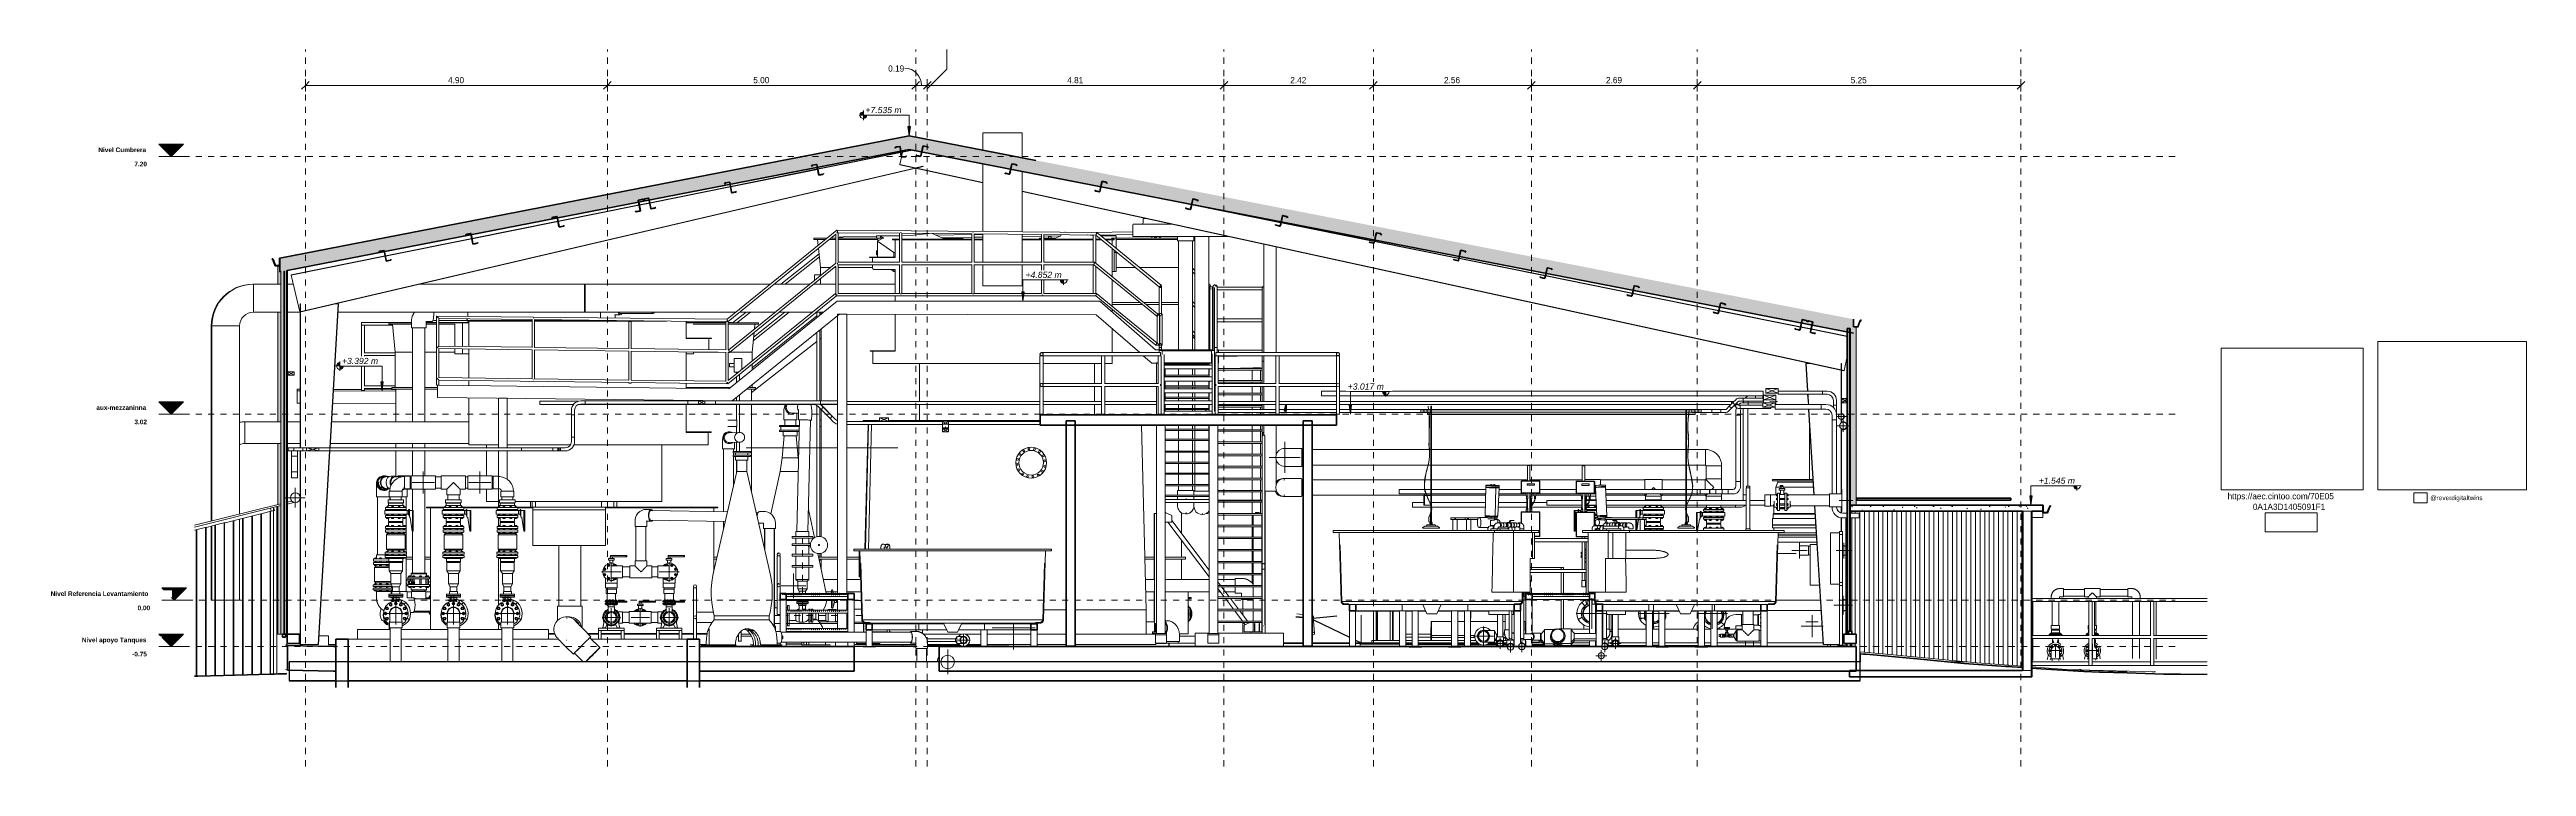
# Model space of a CAD drawing. Header units: metres. Extents: x 62 to 165, y -3 to 9.
# Drawn here: x 103.11 to 143.28, y -2.7 to 8.93 of the extents above; entities that cross this region are included whole.
import ezdxf

# ---------------------------------------------------------------- set-up
doc = ezdxf.new("R2010")
doc.units = ezdxf.units.M
for name, pattern in [('Centro', [0.03175, 0.00635, -0.004763, 0.015875, -0.004763]), ('Dash_2_', [0.00635, 0.003175, -0.003175]), ('Grid Line', [0.022225, 0.0127, -0.003175, 0.003175, -0.003175]), ('IMPORT-Demolished', [0.0048, 0.0032, -0.0016])]:
    doc.linetypes.add(name, pattern=pattern)
for name, color, linetype, lineweight in [('A-ANNO-DIMS', 7, 'Continuous', 9), ('A-ANNO-DIMS-50', 7, 'Continuous', 9), ('A-DOOR', 7, 'Continuous', 18), ('A-DOOR-FRAM', 7, 'Continuous', 18), ('A-FLOR', 7, 'Continuous', 18), ('A-FLOR-HRAL', 7, 'Continuous', 18), ('A-FLOR-LEVL', 7, 'Continuous', 9), ('A-FLOR-MCUT', 7, 'Continuous', 18), ('A-GENM', 7, 'Continuous', 18), ('A-GLAZ-CWMG', 7, 'Continuous', 18), ('A-MEDQ', 7, 'Continuous', 18), ('A-ROOF', 7, 'Continuous', 18), ('A-ROOF-MCUT', 7, 'Continuous', 50), ('A-ROOF-OTLN', 7, 'Continuous', 18), ('A-ROOF-PATT', 7, 'Continuous', 50), ('A-WALL', 7, 'Continuous', 18), ('A-WALL-PATT', 7, 'Continuous', 18), ('C-BLDG-PADS', 7, 'Continuous', 18), ('C-TOPO', 7, 'Continuous', 18), ('C-TOPO-MINR', 7, 'Continuous', 18), ('E-CABL-TRAY', 7, 'Continuous', 18), ('E-CABL-TRAY-CNTR', 7, 'Continuous', 18), ('E-ELEC-EQPM', 7, 'Continuous', 18), ('G-ANNO-DIMS', 7, 'Continuous', 9), ('G-ANNO-REFR', 7, 'Dash_2_', 18), ('G-ANNO-TEXT', 7, 'Continuous', 9), ('G-IMPT', 7, 'Continuous', 18), ('M-EQPM', 7, 'Continuous', 18), ('M-HVAC-DUCT', 7, 'Continuous', 18), ('P-PIPE', 7, 'Continuous', 18), ('P-PIPE-CNTR', 7, 'Continuous', 18), ('P-SANR-FIXT', 7, 'Continuous', 18), ('S-BEAM', 7, 'Continuous', 18), ('S-COLS', 7, 'Continuous', 18), ('S-GRID', 7, 'Continuous', 9)]:
    doc.layers.add(name, color=color, linetype=linetype, lineweight=lineweight)
doc.layers.add('E-CABL-TRAY-ANNO', color=7, linetype='Continuous', lineweight=18, true_color=0x007f00)
doc.styles.add('Arial', font='arial.ttf', dxfattribs={"height": 0.01})
doc.styles.add('Arial_B', font='arialbd.ttf', dxfattribs={"height": 0.075})
doc.styles.add('Arial_I', font='ariali.ttf', dxfattribs={"height": 0.1})
doc.styles.add('Century Gothic_1', font='GOTHIC.TTF', dxfattribs={"height": 0.1})
doc.styles.add('Century Gothic_2', font='GOTHIC.TTF', dxfattribs={"height": 0.075})
doc.dimstyles.new('Century_Gotic__2_0__mm__2_decimales__OPACO', dxfattribs={"dimscale": 0.3048, "dimtxt": 0.104417, "dimasz": 0.410105, "dimexe": 0.328084, "dimexo": 0.0625, "dimgap": 0.019685, "dimtad": 1, "dimrnd": 0.01, "dimzin": 0, "dimdsep": 46, "dimtxsty": 'Century Gothic_1', "dimblk1": 'OBLIQUE', "dimblk2": 'OBLIQUE', "dimsah": 1, "dimcen": 0.09, "dimazin": 2, "dimtfac": 1, "dimtdec": 4, "dimtix": 1, "dimtmove": 0, "dimatfit": 3, "dimfxl": 0.328084, "dimfxlon": 1, "dimtvp": 1, "dimtolj": 1, "dimtzin": 0, "dimarcsym": 2})
doc.dimstyles.new('Century_Gotic__2_0__mm__2_decimales__OPACO_1', dxfattribs={"dimscale": 0.3048, "dimtxt": 0.104417, "dimasz": 0.410105, "dimexe": 0.328084, "dimexo": 0.0625, "dimgap": 0.019685, "dimtad": 1, "dimrnd": 0.01, "dimzin": 0, "dimdsep": 46, "dimtxsty": 'Century Gothic_1', "dimblk1": 'OBLIQUE', "dimblk2": 'OBLIQUE', "dimsah": 1, "dimcen": 0.09, "dimazin": 2, "dimtfac": 1, "dimtdec": 4, "dimtix": 1, "dimtmove": 1, "dimatfit": 3, "dimfxl": 0.328084, "dimfxlon": 1, "dimtvp": 1, "dimtolj": 1, "dimtzin": 0, "dimarcsym": 2})
picture_1 = doc.add_image_def('image1.png', size_in_pixel=(160, 160))
picture_2 = doc.add_image_def('image2.jpg', size_in_pixel=(275, 100))
picture_3 = doc.add_image_def('image3.jpg', size_in_pixel=(434, 317))
picture_4 = doc.add_image_def('image4.jpeg', size_in_pixel=(2000, 2000))
pattern_1 = [(45, (-80.74, 3.148), (-0.1237437, 0.1237437), []), (45, (-80.74, 3.335), (-0.1237437, 0.1237437), [])]
pattern_2 = [(0, (121.96645, 3.148), (0.4064, 0.1016), [0.01676, -0.28804, 0.01676, -0.28804, -1.626]), (0, (121.96645, 3.148), (0.4064, 0.1016), [-0.6096, 0.01676, -0.59284, 0.01676, -0.28804, -0.7112]), (0, (121.96645, 3.148), (0.4064, 0.1016), [-1.524, 0.01676, -0.18644, 0.01676, -0.49124]), (120, (122.11945, 3.198), (-0.2911882, 0.3011527), [0.01676, -0.28804, 0.01676, -0.28804, -1.626]), (120, (122.11945, 3.198), (-0.2911882, 0.3011527), [-0.6096, 0.01676, -0.59284, 0.01676, -0.28804, -0.7112]), (120, (122.11945, 3.198), (-0.2911882, 0.3011527), [-1.524, 0.01676, -0.18644, 0.01676, -0.49124]), (240, (122.17045, 3.402), (-0.1152118, -0.4027527), [0.01676, -0.28804, 0.01676, -0.28804, -1.626]), (240, (122.17045, 3.402), (-0.1152118, -0.4027527), [-0.6096, 0.01676, -0.59284, 0.01676, -0.28804, -0.7112]), (240, (122.17045, 3.402), (-0.1152118, -0.4027527), [-1.524, 0.01676, -0.18644, 0.01676, -0.49124])]

# ---------------------------------------------------------------- blocks, each defined once
blk = doc.blocks.new('Viga Perfil Rectangular - VM2-1192419-Corte 02')
at = {"layer": 'S-BEAM'}
for p, q in [((-78.125, -0.178), (-78.125, -0.65)), ((-78.085, -0.65), (-78.085, -0.178)), ((-78.084, -0.178), (-78.084, -0.65))]:
    blk.add_line(p, q, dxfattribs=at)
blk = doc.blocks.new('Viga Perfil Rectangular - VM2-1192390-Corte 02')
at = {"layer": 'S-BEAM'}
for p, q in [((-78.072, -0.65), (-78.072, -0.178)), ((-78.071, -0.178), (-78.071, -0.65))]:
    blk.add_line(p, q, dxfattribs=at)
blk = doc.blocks.new('Viga Perfil Rectangular - VM2-1192358-Corte 02')
at = {"layer": 'S-BEAM'}
for p, q in [((-78.063, -0.65), (-78.063, -0.178)), ((-78.062, -0.178), (-78.062, -0.65))]:
    blk.add_line(p, q, dxfattribs=at)
blk = doc.blocks.new('Viga Perfil Rectangular - VM2-1191324-Corte 02')
at = {"layer": 'S-BEAM'}
for p, q in [((-77.857, -0.178), (-77.857, -0.65)), ((-77.817, -0.65), (-77.817, -0.178)), ((-77.816, -0.178), (-77.816, -0.65))]:
    blk.add_line(p, q, dxfattribs=at)
blk = doc.blocks.new('Viga Perfil Rectangular - VM2-1191502-Corte 02')
at = {"layer": 'S-BEAM'}
for p, q in [((-77.808, -0.65), (-77.808, -0.178)), ((-77.807, -0.178), (-77.807, -0.65))]:
    blk.add_line(p, q, dxfattribs=at)
blk = doc.blocks.new('Soporte Perfil Circular - VM1-1193793-Corte 02')
at = {"layer": 'S-BEAM'}
blk.add_line((-75.085, 0.532), (-75.588, 0.532), dxfattribs=at)
blk = doc.blocks.new('Soporte Perfil Circular - VM1-1194039-Corte 02')
at = {"layer": 'S-BEAM'}
for p, q in [((-75.668, 0.1), (-75.692, 0.1)), ((-75.692, 0.06), (-75.668, 0.06))]:
    blk.add_line(p, q, dxfattribs=at)
blk = doc.blocks.new('Viga Perfil Rectangular - VM2-1193530-Corte 02')
at = {"layer": 'S-BEAM'}
for p, q in [((-75.085, 0.532), (-75.045, 0.532)), ((-75.085, 0.532), (-75.085, 0.5)), ((-75.085, 0.45), (-75.085, 0.11)), ((-75.045, 0.532), (-75.044, 0.532)), ((-75.045, 0.5), (-75.045, 0.532)), ((-75.045, 0.11), (-75.045, 0.45)), ((-75.044, 0.532), (-75.044, 0.5)), ((-75.044, 0.45), (-75.044, 0.11)), ((-75.085, 0.01), (-75.085, -0.464)), ((-75.045, -0.464), (-75.045, 0.01)), ((-75.044, 0.01), (-75.044, -0.464))]:
    blk.add_line(p, q, dxfattribs=at)
blk = doc.blocks.new('Soporte Perfil Circular - VM1-1196400-Corte 02')
at = {"layer": 'S-BEAM'}
for p, q in [((-79.083, -0.538), (-79.107, -0.269)), ((-79.125, -0.516), (-79.123, -0.542))]:
    blk.add_line(p, q, dxfattribs=at)
for start_param, end_param in [(6.196785, 9.338378), (3.055193, 6.196785)]:
    blk.add_ellipse((-79.103, -0.54), major_axis=(0.0199, 0.0017), ratio=0.994237, start_param=start_param, end_param=end_param, dxfattribs=at)
blk = doc.blocks.new('Soporte Perfil Circular - VM1-1196436-Corte 02')
at = {"layer": 'S-BEAM'}
for p, q in [((-79.378, -0.261), (-79.271, -0.274)), ((-79.271, -0.233), (-79.373, -0.221)), ((-79.112, -0.252), (-79.125, -0.251))]:
    blk.add_line(p, q, dxfattribs=at)
for start_param, end_param in [(4.792709, 6.803728), (4.038308, 4.792709)]:
    blk.add_ellipse((-79.114, -0.272), major_axis=(0.0024, 0.0199), ratio=0.679453, start_param=start_param, end_param=end_param, dxfattribs=at)
blk = doc.blocks.new('Soporte Estanque_z2 - Soporte Estanque_z2-1279737-Corte 02')
at = {"layer": 'A-GENM', "lineweight": 35}
for p, q in [((-86.256, -0.38), (-86.356, -0.38)), ((-86.356, -0.38), (-86.356, -0.48)), ((-86.256, -0.48), (-86.256, -0.38)), ((-83.585, -0.38), (-83.685, -0.38)), ((-83.685, -0.38), (-83.685, -0.48)), ((-83.585, -0.48), (-83.585, -0.38)), ((-86.356, -0.48), (-86.256, -0.48)), ((-83.685, -0.48), (-83.585, -0.48))]:
    blk.add_line(p, q, dxfattribs=at)
at = {"layer": 'A-GENM'}
for p, q in [((-86.256, -0.38), (-85.502, -0.38)), ((-85.502, -0.38), (-85.098, -0.38)), ((-85.502, -0.38), (-85.502, -0.48)), ((-84.808, -0.38), (-84.438, -0.38)), ((-84.438, -0.38), (-83.685, -0.38)), ((-84.438, -0.48), (-84.438, -0.38)), ((-86.405, -0.75), (-86.205, -0.75)), ((-86.405, -0.75), (-86.405, -0.753)), ((-86.205, -0.753), (-86.405, -0.753)), ((-86.357, -0.48), (-86.356, -0.48)), ((-86.357, -0.75), (-86.357, -0.48)), ((-86.257, -0.48), (-86.257, -0.75)), ((-85.504, -0.48), (-86.256, -0.48)), ((-86.205, -0.75), (-86.205, -0.753)), ((-85.594, -0.75), (-85.551, -0.75)), ((-85.594, -0.75), (-85.594, -0.753)), ((-85.551, -0.753), (-85.594, -0.753)), ((-85.544, -0.505), (-85.544, -0.48)), ((-85.504, -0.48), (-85.444, -0.48)), ((-85.444, -0.48), (-85.444, -0.537)), ((-85.051, -0.48), (-85.444, -0.48)), ((-84.494, -0.48), (-84.854, -0.48)), ((-84.494, -0.48), (-84.436, -0.48)), ((-84.494, -0.75), (-84.494, -0.48)), ((-83.685, -0.48), (-84.436, -0.48)), ((-84.394, -0.48), (-84.394, -0.75)), ((-83.684, -0.48), (-83.684, -0.75)), ((-83.585, -0.48), (-83.584, -0.48)), ((-83.584, -0.75), (-83.584, -0.48))]:
    blk.add_line(p, q, dxfattribs=at)
blk = doc.blocks.new('Soporte Estanque_z2 - Soporte Estanque_z2-1280500-Corte 02')
at = {"layer": 'A-GENM'}
for p, q in [((-78.517, -0.169), (-78.516, -0.169)), ((-78.517, -0.75), (-78.517, -0.169)), ((-78.417, -0.169), (-78.417, -0.75)), ((-77.664, -0.169), (-78.416, -0.169)), ((-77.704, -0.75), (-77.704, -0.169)), ((-77.664, -0.169), (-77.604, -0.169)), ((-77.662, -0.07), (-77.662, -0.169)), ((-77.604, -0.169), (-77.604, -0.75)), ((-77.502, -0.169), (-77.604, -0.169)), ((-77.502, -0.169), (-77.402, -0.169)), ((-77.502, -0.75), (-77.502, -0.169)), ((-77.402, -0.169), (-77.402, -0.75)), ((-77.283, -0.169), (-77.402, -0.169)), ((-76.86, -0.169), (-77.078, -0.169)), ((-76.86, -0.169), (-76.76, -0.169)), ((-76.86, -0.75), (-76.86, -0.169)), ((-76.76, -0.169), (-76.76, -0.75)), ((-76.654, -0.169), (-76.76, -0.169)), ((-76.654, -0.169), (-76.596, -0.169)), ((-76.654, -0.75), (-76.654, -0.169)), ((-76.598, -0.169), (-76.598, -0.07)), ((-75.845, -0.169), (-76.596, -0.169)), ((-76.554, -0.169), (-76.554, -0.75)), ((-75.844, -0.169), (-75.844, -0.75)), ((-75.745, -0.169), (-75.744, -0.169)), ((-75.744, -0.705), (-75.744, -0.169))]:
    blk.add_line(p, q, dxfattribs=at)
at = {"layer": 'A-GENM', "lineweight": 35}
for p, q in [((-78.516, -0.07), (-78.516, -0.169)), ((-78.516, -0.169), (-78.416, -0.169)), ((-78.416, -0.169), (-78.416, -0.07)), ((-75.845, -0.07), (-75.845, -0.169)), ((-75.845, -0.169), (-75.745, -0.169)), ((-75.745, -0.069), (-75.753, -0.069)), ((-75.745, -0.169), (-75.745, -0.069)), ((-77.349, -0.75), (-77.549, -0.75)), ((-77.549, -0.75), (-77.549, -0.753)), ((-77.549, -0.753), (-77.349, -0.753)), ((-77.349, -0.753), (-77.349, -0.75)), ((-76.71, -0.75), (-76.91, -0.75)), ((-76.91, -0.75), (-76.91, -0.753)), ((-76.91, -0.753), (-76.71, -0.753)), ((-76.71, -0.753), (-76.71, -0.75))]:
    blk.add_line(p, q, dxfattribs=at)
blk = doc.blocks.new('Soporte Estanque_z2 - Soporte Estanque_z2-1280482-Corte 02')
at = {"layer": 'A-GENM'}
for p, q in [((-77.704, -0.178), (-78.417, -0.178)), ((-77.704, -0.169), (-77.704, -0.178)), ((-77.502, -0.178), (-77.604, -0.178)), ((-77.279, -0.178), (-77.402, -0.178)), ((-76.86, -0.178), (-77.083, -0.178)), ((-76.654, -0.178), (-76.76, -0.178)), ((-76.257, -0.178), (-76.549, -0.178))]:
    blk.add_line(p, q, dxfattribs=at)
blk = doc.blocks.new('Soporte Estanque_z2 - Soporte Estanque_z2-V4-Corte 02')
at = {"layer": 'A-GENM'}
for p, q in [((-74.517, -0.169), (-74.516, -0.169)), ((-74.517, -0.75), (-74.517, -0.169)), ((-74.417, -0.169), (-74.417, -0.718)), ((-73.664, -0.169), (-74.416, -0.169)), ((-73.704, -0.75), (-73.704, -0.169)), ((-73.664, -0.169), (-73.604, -0.169)), ((-73.662, -0.07), (-73.662, -0.169)), ((-73.604, -0.169), (-73.604, -0.75)), ((-73.502, -0.169), (-73.604, -0.169)), ((-73.502, -0.169), (-73.402, -0.169)), ((-73.502, -0.75), (-73.502, -0.169)), ((-73.402, -0.169), (-73.402, -0.75)), ((-73.172, -0.169), (-73.402, -0.169)), ((-72.86, -0.169), (-72.965, -0.169)), ((-72.86, -0.169), (-72.76, -0.169)), ((-72.86, -0.75), (-72.86, -0.169)), ((-72.76, -0.169), (-72.76, -0.75)), ((-72.654, -0.169), (-72.76, -0.169)), ((-72.654, -0.169), (-72.596, -0.169)), ((-72.654, -0.75), (-72.654, -0.169)), ((-72.598, -0.169), (-72.598, -0.07)), ((-71.845, -0.169), (-72.596, -0.169)), ((-72.554, -0.169), (-72.554, -0.75)), ((-71.844, -0.169), (-71.844, -0.75)), ((-71.745, -0.169), (-71.744, -0.169)), ((-71.744, -0.75), (-71.744, -0.169))]:
    blk.add_line(p, q, dxfattribs=at)
at = {"layer": 'A-GENM', "lineweight": 35}
for p, q in [((-74.498, -0.069), (-74.516, -0.069)), ((-74.516, -0.069), (-74.516, -0.169)), ((-74.516, -0.169), (-74.416, -0.169)), ((-74.416, -0.169), (-74.416, -0.07)), ((-71.845, -0.07), (-71.845, -0.169)), ((-71.845, -0.169), (-71.745, -0.169)), ((-71.745, -0.169), (-71.745, -0.07)), ((-73.349, -0.75), (-73.549, -0.75)), ((-73.549, -0.75), (-73.549, -0.753)), ((-73.549, -0.753), (-73.349, -0.753)), ((-73.349, -0.753), (-73.349, -0.75)), ((-72.71, -0.75), (-72.91, -0.75)), ((-72.91, -0.75), (-72.91, -0.753)), ((-72.91, -0.753), (-72.71, -0.753)), ((-72.71, -0.753), (-72.71, -0.75))]:
    blk.add_line(p, q, dxfattribs=at)
blk = doc.blocks.new('Soporte Estanque_z2 - Soporte Estanque_z2-V5-Corte 02')
at = {"layer": 'A-GENM'}
for p, q in [((-73.803, -0.178), (-74.039, -0.178)), ((-73.704, -0.178), (-73.733, -0.178)), ((-73.704, -0.169), (-73.704, -0.178)), ((-73.502, -0.178), (-73.604, -0.178)), ((-73.168, -0.178), (-73.402, -0.178)), ((-72.86, -0.178), (-72.97, -0.178)), ((-72.654, -0.178), (-72.76, -0.178)), ((-71.844, -0.178), (-72.554, -0.178))]:
    blk.add_line(p, q, dxfattribs=at)
blk = doc.blocks.new('Grating - 1_13 x 9_68-1282363-Corte 02')
at = {"layer": 'A-GENM', "lineweight": 35}
for p, q in [((-75.555, 0.11), (-75.655, 0.11)), ((-75.655, 0.11), (-75.655, 0.01)), ((-75.655, 0.01), (-75.555, 0.01)), ((-75.615, 0.11), (-75.618, 0.11)), ((-75.618, 0.11), (-75.618, 0.089)), ((-75.618, 0.089), (-75.615, 0.089)), ((-75.615, 0.089), (-75.615, 0.11)), ((-75.582, 0.11), (-75.585, 0.11)), ((-75.585, 0.11), (-75.585, 0.089)), ((-75.585, 0.089), (-75.582, 0.089)), ((-75.582, 0.089), (-75.582, 0.11)), ((-75.555, 0.01), (-75.555, 0.11)), ((-75.549, 0.11), (-75.552, 0.11)), ((-75.552, 0.11), (-75.552, 0.089)), ((-75.552, 0.089), (-75.549, 0.089)), ((-75.549, 0.089), (-75.549, 0.11)), ((-75.516, 0.11), (-75.519, 0.11)), ((-75.519, 0.11), (-75.519, 0.089)), ((-75.519, 0.089), (-75.516, 0.089)), ((-75.516, 0.089), (-75.516, 0.11)), ((-75.483, 0.11), (-75.486, 0.11)), ((-75.486, 0.11), (-75.486, 0.089)), ((-75.486, 0.089), (-75.483, 0.089)), ((-75.483, 0.089), (-75.483, 0.11)), ((-75.45, 0.11), (-75.453, 0.11)), ((-75.453, 0.11), (-75.453, 0.089)), ((-75.453, 0.089), (-75.45, 0.089)), ((-75.45, 0.089), (-75.45, 0.11)), ((-75.417, 0.11), (-75.42, 0.11)), ((-75.42, 0.11), (-75.42, 0.089)), ((-75.42, 0.089), (-75.417, 0.089)), ((-75.417, 0.089), (-75.417, 0.11)), ((-75.384, 0.11), (-75.387, 0.11)), ((-75.387, 0.11), (-75.387, 0.089)), ((-75.387, 0.089), (-75.384, 0.089)), ((-75.384, 0.089), (-75.384, 0.11)), ((-75.351, 0.11), (-75.354, 0.11)), ((-75.354, 0.11), (-75.354, 0.089)), ((-75.354, 0.089), (-75.351, 0.089)), ((-75.351, 0.089), (-75.351, 0.11)), ((-75.318, 0.11), (-75.321, 0.11)), ((-75.321, 0.11), (-75.321, 0.089)), ((-75.321, 0.089), (-75.318, 0.089)), ((-75.318, 0.089), (-75.318, 0.11)), ((-75.285, 0.11), (-75.288, 0.11)), ((-75.288, 0.11), (-75.288, 0.089)), ((-75.288, 0.089), (-75.285, 0.089)), ((-75.285, 0.089), (-75.285, 0.11)), ((-75.252, 0.11), (-75.255, 0.11)), ((-75.255, 0.11), (-75.255, 0.089)), ((-75.255, 0.089), (-75.252, 0.089)), ((-75.252, 0.089), (-75.252, 0.11)), ((-75.219, 0.11), (-75.222, 0.11)), ((-75.222, 0.11), (-75.222, 0.089)), ((-75.222, 0.089), (-75.219, 0.089)), ((-75.219, 0.089), (-75.219, 0.11)), ((-75.186, 0.11), (-75.189, 0.11)), ((-75.189, 0.11), (-75.189, 0.089)), ((-75.189, 0.089), (-75.186, 0.089)), ((-75.186, 0.089), (-75.186, 0.11)), ((-75.153, 0.11), (-75.156, 0.11)), ((-75.156, 0.11), (-75.156, 0.089)), ((-75.156, 0.089), (-75.153, 0.089)), ((-75.153, 0.089), (-75.153, 0.11)), ((-75.12, 0.11), (-75.123, 0.11)), ((-75.123, 0.11), (-75.123, 0.089)), ((-75.123, 0.089), (-75.12, 0.089)), ((-75.12, 0.089), (-75.12, 0.11)), ((-75.087, 0.11), (-75.09, 0.11)), ((-75.09, 0.11), (-75.09, 0.089)), ((-75.09, 0.089), (-75.087, 0.089)), ((-75.087, 0.089), (-75.087, 0.11)), ((-75.054, 0.11), (-75.057, 0.11)), ((-75.057, 0.11), (-75.057, 0.089)), ((-75.057, 0.089), (-75.054, 0.089)), ((-75.054, 0.089), (-75.054, 0.11)), ((-75.021, 0.11), (-75.024, 0.11)), ((-75.024, 0.11), (-75.024, 0.089)), ((-75.024, 0.089), (-75.021, 0.089)), ((-75.021, 0.089), (-75.021, 0.11)), ((-74.988, 0.11), (-74.991, 0.11)), ((-74.991, 0.11), (-74.991, 0.089)), ((-74.991, 0.089), (-74.988, 0.089)), ((-74.988, 0.089), (-74.988, 0.11)), ((-74.955, 0.11), (-74.958, 0.11)), ((-74.958, 0.11), (-74.958, 0.089)), ((-74.958, 0.089), (-74.955, 0.089)), ((-74.955, 0.089), (-74.955, 0.11)), ((-74.922, 0.11), (-74.925, 0.11)), ((-74.925, 0.11), (-74.925, 0.089)), ((-74.925, 0.089), (-74.922, 0.089)), ((-74.922, 0.089), (-74.922, 0.11)), ((-74.889, 0.11), (-74.892, 0.11)), ((-74.892, 0.11), (-74.892, 0.089)), ((-74.892, 0.089), (-74.889, 0.089)), ((-74.889, 0.089), (-74.889, 0.11)), ((-74.856, 0.11), (-74.859, 0.11)), ((-74.859, 0.11), (-74.859, 0.089)), ((-74.859, 0.089), (-74.856, 0.089)), ((-74.856, 0.089), (-74.856, 0.11)), ((-74.823, 0.11), (-74.826, 0.11)), ((-74.826, 0.11), (-74.826, 0.089)), ((-74.826, 0.089), (-74.823, 0.089)), ((-74.823, 0.089), (-74.823, 0.11)), ((-74.79, 0.11), (-74.793, 0.11)), ((-74.793, 0.11), (-74.793, 0.089)), ((-74.793, 0.089), (-74.79, 0.089)), ((-74.79, 0.089), (-74.79, 0.11)), ((-74.757, 0.11), (-74.76, 0.11)), ((-74.76, 0.11), (-74.76, 0.089)), ((-74.76, 0.089), (-74.757, 0.089)), ((-74.757, 0.089), (-74.757, 0.11)), ((-74.724, 0.11), (-74.727, 0.11)), ((-74.727, 0.11), (-74.727, 0.089)), ((-74.727, 0.089), (-74.724, 0.089)), ((-74.724, 0.089), (-74.724, 0.11)), ((-74.691, 0.11), (-74.694, 0.11)), ((-74.694, 0.11), (-74.694, 0.089)), ((-74.694, 0.089), (-74.691, 0.089)), ((-74.691, 0.089), (-74.691, 0.11)), ((-74.658, 0.11), (-74.661, 0.11)), ((-74.661, 0.11), (-74.661, 0.089)), ((-74.661, 0.089), (-74.658, 0.089)), ((-74.658, 0.089), (-74.658, 0.11)), ((-74.625, 0.11), (-74.628, 0.11)), ((-74.628, 0.11), (-74.628, 0.089)), ((-74.628, 0.089), (-74.625, 0.089)), ((-74.625, 0.089), (-74.625, 0.11)), ((-74.543, 0.11), (-74.625, 0.11)), ((-74.625, 0.11), (-74.625, 0.01)), ((-74.625, 0.01), (-74.54, 0.01))]:
    blk.add_line(p, q, dxfattribs=at)
at = {"layer": 'A-GENM'}
for p, q in [((-75.655, -0.545), (-75.655, 0.01)), ((-75.552, 0.11), (-75.555, 0.11)), ((-75.555, 0.1), (-75.552, 0.1)), ((-75.555, 0.06), (-74.625, 0.06)), ((-74.625, 0.01), (-75.555, 0.01)), ((-75.555, -0.533), (-75.555, 0.01)), ((-75.519, 0.11), (-75.549, 0.11)), ((-75.549, 0.1), (-75.519, 0.1)), ((-75.486, 0.11), (-75.516, 0.11)), ((-75.516, 0.1), (-75.486, 0.1)), ((-75.453, 0.11), (-75.483, 0.11)), ((-75.483, 0.1), (-75.453, 0.1)), ((-75.42, 0.11), (-75.45, 0.11)), ((-75.45, 0.1), (-75.42, 0.1)), ((-75.387, 0.11), (-75.417, 0.11)), ((-75.417, 0.1), (-75.387, 0.1)), ((-75.354, 0.11), (-75.384, 0.11)), ((-75.384, 0.1), (-75.354, 0.1)), ((-75.321, 0.11), (-75.351, 0.11)), ((-75.351, 0.1), (-75.321, 0.1)), ((-75.288, 0.11), (-75.318, 0.11)), ((-75.318, 0.1), (-75.288, 0.1)), ((-75.255, 0.11), (-75.285, 0.11)), ((-75.285, 0.1), (-75.255, 0.1)), ((-75.222, 0.11), (-75.252, 0.11)), ((-75.252, 0.1), (-75.222, 0.1)), ((-75.189, 0.11), (-75.219, 0.11)), ((-75.219, 0.1), (-75.189, 0.1)), ((-75.156, 0.11), (-75.186, 0.11)), ((-75.186, 0.1), (-75.156, 0.1)), ((-75.123, 0.11), (-75.153, 0.11)), ((-75.153, 0.1), (-75.123, 0.1)), ((-75.09, 0.11), (-75.12, 0.11)), ((-75.12, 0.1), (-75.09, 0.1)), ((-75.057, 0.11), (-75.087, 0.11)), ((-75.087, 0.1), (-75.057, 0.1)), ((-75.024, 0.11), (-75.054, 0.11)), ((-75.054, 0.1), (-75.024, 0.1)), ((-74.991, 0.11), (-75.021, 0.11)), ((-75.021, 0.1), (-74.991, 0.1)), ((-74.958, 0.11), (-74.988, 0.11)), ((-74.988, 0.1), (-74.958, 0.1)), ((-74.925, 0.11), (-74.955, 0.11)), ((-74.955, 0.1), (-74.925, 0.1)), ((-74.892, 0.11), (-74.922, 0.11)), ((-74.922, 0.1), (-74.892, 0.1)), ((-74.859, 0.11), (-74.889, 0.11)), ((-74.889, 0.1), (-74.859, 0.1)), ((-74.826, 0.11), (-74.856, 0.11)), ((-74.856, 0.1), (-74.826, 0.1)), ((-74.793, 0.11), (-74.823, 0.11)), ((-74.823, 0.1), (-74.793, 0.1)), ((-74.76, 0.11), (-74.79, 0.11)), ((-74.79, 0.1), (-74.76, 0.1)), ((-74.727, 0.11), (-74.757, 0.11)), ((-74.757, 0.1), (-74.727, 0.1)), ((-74.694, 0.11), (-74.724, 0.11)), ((-74.724, 0.1), (-74.694, 0.1)), ((-74.661, 0.11), (-74.691, 0.11)), ((-74.691, 0.1), (-74.661, 0.1)), ((-74.628, 0.11), (-74.658, 0.11)), ((-74.658, 0.1), (-74.628, 0.1)), ((-74.625, 0.01), (-74.625, -0.537)), ((-74.525, -0.055), (-74.525, -0.537)), ((-75.655, -0.75), (-75.655, -0.665)), ((-75.555, -0.75), (-75.555, -0.648)), ((-74.625, -0.66), (-74.625, -0.75)), ((-74.525, -0.66), (-74.525, -0.75))]:
    blk.add_line(p, q, dxfattribs=at)
blk = doc.blocks.new('Grating - 1_20 x 7_10-1284075-Corte 02')
at = {"layer": 'A-GENM', "lineweight": 35}
for p, q in [((-87.651, 0.11), (-87.751, 0.11)), ((-87.751, 0.11), (-87.751, 0.01)), ((-87.751, 0.01), (-87.651, 0.01)), ((-87.707, 0.11), (-87.71, 0.11)), ((-87.71, 0.11), (-87.71, 0.089)), ((-87.71, 0.089), (-87.707, 0.089)), ((-87.707, 0.089), (-87.707, 0.11)), ((-87.674, 0.11), (-87.677, 0.11)), ((-87.677, 0.11), (-87.677, 0.089)), ((-87.677, 0.089), (-87.674, 0.089)), ((-87.674, 0.089), (-87.674, 0.11)), ((-87.651, 0.01), (-87.651, 0.11)), ((-87.641, 0.11), (-87.644, 0.11)), ((-87.644, 0.11), (-87.644, 0.089)), ((-87.644, 0.089), (-87.641, 0.089)), ((-87.641, 0.089), (-87.641, 0.11)), ((-87.608, 0.11), (-87.611, 0.11)), ((-87.611, 0.11), (-87.611, 0.089)), ((-87.611, 0.089), (-87.608, 0.089)), ((-87.608, 0.089), (-87.608, 0.11)), ((-87.575, 0.11), (-87.578, 0.11)), ((-87.578, 0.11), (-87.578, 0.089)), ((-87.578, 0.089), (-87.575, 0.089)), ((-87.575, 0.089), (-87.575, 0.11)), ((-87.542, 0.11), (-87.545, 0.11)), ((-87.545, 0.11), (-87.545, 0.089)), ((-87.545, 0.089), (-87.542, 0.089)), ((-87.542, 0.089), (-87.542, 0.11)), ((-87.509, 0.11), (-87.512, 0.11)), ((-87.512, 0.11), (-87.512, 0.089)), ((-87.512, 0.089), (-87.509, 0.089)), ((-87.509, 0.089), (-87.509, 0.11)), ((-87.476, 0.11), (-87.479, 0.11)), ((-87.479, 0.11), (-87.479, 0.089)), ((-87.479, 0.089), (-87.476, 0.089)), ((-87.476, 0.089), (-87.476, 0.11)), ((-87.443, 0.11), (-87.446, 0.11)), ((-87.446, 0.11), (-87.446, 0.089)), ((-87.446, 0.089), (-87.443, 0.089)), ((-87.443, 0.089), (-87.443, 0.11)), ((-87.41, 0.11), (-87.413, 0.11)), ((-87.413, 0.11), (-87.413, 0.089)), ((-87.413, 0.089), (-87.41, 0.089)), ((-87.41, 0.089), (-87.41, 0.11)), ((-87.377, 0.11), (-87.38, 0.11)), ((-87.38, 0.11), (-87.38, 0.089)), ((-87.38, 0.089), (-87.377, 0.089)), ((-87.377, 0.089), (-87.377, 0.11)), ((-87.344, 0.11), (-87.347, 0.11)), ((-87.347, 0.11), (-87.347, 0.089)), ((-87.347, 0.089), (-87.344, 0.089)), ((-87.344, 0.089), (-87.344, 0.11)), ((-87.311, 0.11), (-87.314, 0.11)), ((-87.314, 0.11), (-87.314, 0.089)), ((-87.314, 0.089), (-87.311, 0.089)), ((-87.311, 0.089), (-87.311, 0.11)), ((-87.278, 0.11), (-87.281, 0.11)), ((-87.281, 0.11), (-87.281, 0.089)), ((-87.281, 0.089), (-87.278, 0.089)), ((-87.278, 0.089), (-87.278, 0.11)), ((-87.245, 0.11), (-87.248, 0.11)), ((-87.248, 0.11), (-87.248, 0.089)), ((-87.248, 0.089), (-87.245, 0.089)), ((-87.245, 0.089), (-87.245, 0.11)), ((-87.212, 0.11), (-87.215, 0.11)), ((-87.215, 0.11), (-87.215, 0.089)), ((-87.215, 0.089), (-87.212, 0.089)), ((-87.212, 0.089), (-87.212, 0.11)), ((-87.179, 0.11), (-87.182, 0.11)), ((-87.182, 0.11), (-87.182, 0.089)), ((-87.182, 0.089), (-87.179, 0.089)), ((-87.179, 0.089), (-87.179, 0.11)), ((-87.146, 0.11), (-87.149, 0.11)), ((-87.149, 0.11), (-87.149, 0.089)), ((-87.149, 0.089), (-87.146, 0.089)), ((-87.146, 0.089), (-87.146, 0.11)), ((-87.113, 0.11), (-87.116, 0.11)), ((-87.116, 0.11), (-87.116, 0.089)), ((-87.116, 0.089), (-87.113, 0.089)), ((-87.113, 0.089), (-87.113, 0.11)), ((-87.08, 0.11), (-87.083, 0.11)), ((-87.083, 0.11), (-87.083, 0.089)), ((-87.083, 0.089), (-87.08, 0.089)), ((-87.08, 0.089), (-87.08, 0.11)), ((-87.047, 0.11), (-87.05, 0.11)), ((-87.05, 0.11), (-87.05, 0.089)), ((-87.05, 0.089), (-87.047, 0.089)), ((-87.047, 0.089), (-87.047, 0.11)), ((-87.014, 0.11), (-87.017, 0.11)), ((-87.017, 0.11), (-87.017, 0.089)), ((-87.017, 0.089), (-87.014, 0.089)), ((-87.014, 0.089), (-87.014, 0.11)), ((-86.981, 0.11), (-86.984, 0.11)), ((-86.984, 0.11), (-86.984, 0.089)), ((-86.984, 0.089), (-86.981, 0.089)), ((-86.981, 0.089), (-86.981, 0.11)), ((-86.948, 0.11), (-86.951, 0.11)), ((-86.951, 0.11), (-86.951, 0.089)), ((-86.951, 0.089), (-86.948, 0.089)), ((-86.948, 0.089), (-86.948, 0.11)), ((-86.915, 0.11), (-86.918, 0.11)), ((-86.918, 0.11), (-86.918, 0.089)), ((-86.918, 0.089), (-86.915, 0.089)), ((-86.915, 0.089), (-86.915, 0.11)), ((-86.882, 0.11), (-86.885, 0.11)), ((-86.885, 0.11), (-86.885, 0.089)), ((-86.885, 0.089), (-86.882, 0.089)), ((-86.882, 0.089), (-86.882, 0.11)), ((-86.849, 0.11), (-86.852, 0.11)), ((-86.852, 0.11), (-86.852, 0.089)), ((-86.852, 0.089), (-86.849, 0.089)), ((-86.849, 0.089), (-86.849, 0.11)), ((-86.816, 0.11), (-86.819, 0.11)), ((-86.819, 0.11), (-86.819, 0.089)), ((-86.819, 0.089), (-86.816, 0.089)), ((-86.816, 0.089), (-86.816, 0.11)), ((-86.783, 0.11), (-86.786, 0.11)), ((-86.786, 0.11), (-86.786, 0.089)), ((-86.786, 0.089), (-86.783, 0.089)), ((-86.783, 0.089), (-86.783, 0.11)), ((-86.75, 0.11), (-86.753, 0.11)), ((-86.753, 0.11), (-86.753, 0.089)), ((-86.753, 0.089), (-86.75, 0.089)), ((-86.75, 0.089), (-86.75, 0.11)), ((-86.717, 0.11), (-86.72, 0.11)), ((-86.72, 0.11), (-86.72, 0.089)), ((-86.72, 0.089), (-86.717, 0.089)), ((-86.717, 0.089), (-86.717, 0.11)), ((-86.684, 0.11), (-86.687, 0.11)), ((-86.687, 0.11), (-86.687, 0.089)), ((-86.687, 0.089), (-86.684, 0.089)), ((-86.684, 0.089), (-86.684, 0.11)), ((-86.651, 0.11), (-86.654, 0.11)), ((-86.654, 0.11), (-86.654, 0.089)), ((-86.654, 0.089), (-86.651, 0.089)), ((-86.651, 0.089), (-86.651, 0.11)), ((-86.551, 0.11), (-86.651, 0.11)), ((-86.651, 0.11), (-86.651, 0.01)), ((-86.651, 0.01), (-86.551, 0.01)), ((-86.551, 0.01), (-86.551, 0.11))]:
    blk.add_line(p, q, dxfattribs=at)
at = {"layer": 'A-GENM'}
for p, q in [((-87.644, 0.11), (-87.651, 0.11)), ((-87.651, 0.1), (-87.644, 0.1)), ((-87.651, 0.06), (-86.651, 0.06)), ((-86.651, 0.01), (-87.651, 0.01)), ((-87.651, -0.52), (-87.651, 0.01)), ((-87.611, 0.11), (-87.641, 0.11)), ((-87.641, 0.1), (-87.611, 0.1)), ((-87.578, 0.11), (-87.608, 0.11)), ((-87.608, 0.1), (-87.578, 0.1)), ((-87.545, 0.11), (-87.575, 0.11)), ((-87.575, 0.1), (-87.545, 0.1)), ((-87.512, 0.11), (-87.542, 0.11)), ((-87.542, 0.1), (-87.512, 0.1)), ((-87.479, 0.11), (-87.509, 0.11)), ((-87.509, 0.1), (-87.479, 0.1)), ((-87.446, 0.11), (-87.476, 0.11)), ((-87.476, 0.1), (-87.446, 0.1)), ((-87.413, 0.11), (-87.443, 0.11)), ((-87.443, 0.1), (-87.413, 0.1)), ((-87.38, 0.11), (-87.41, 0.11)), ((-87.41, 0.1), (-87.38, 0.1)), ((-87.347, 0.11), (-87.377, 0.11)), ((-87.377, 0.1), (-87.347, 0.1)), ((-87.314, 0.11), (-87.344, 0.11)), ((-87.344, 0.1), (-87.314, 0.1)), ((-87.281, 0.11), (-87.311, 0.11)), ((-87.311, 0.1), (-87.281, 0.1)), ((-87.248, 0.11), (-87.278, 0.11)), ((-87.278, 0.1), (-87.248, 0.1)), ((-87.215, 0.11), (-87.245, 0.11)), ((-87.245, 0.1), (-87.215, 0.1)), ((-87.182, 0.11), (-87.212, 0.11)), ((-87.212, 0.1), (-87.182, 0.1)), ((-87.149, 0.11), (-87.179, 0.11)), ((-87.179, 0.1), (-87.149, 0.1)), ((-87.116, 0.11), (-87.146, 0.11)), ((-87.146, 0.1), (-87.116, 0.1)), ((-87.083, 0.11), (-87.113, 0.11)), ((-87.113, 0.1), (-87.083, 0.1)), ((-87.05, 0.11), (-87.08, 0.11)), ((-87.08, 0.1), (-87.05, 0.1)), ((-87.017, 0.11), (-87.047, 0.11)), ((-87.047, 0.1), (-87.017, 0.1)), ((-86.984, 0.11), (-87.014, 0.11)), ((-87.014, 0.1), (-86.984, 0.1)), ((-86.951, 0.11), (-86.981, 0.11)), ((-86.981, 0.1), (-86.951, 0.1)), ((-86.918, 0.11), (-86.948, 0.11)), ((-86.948, 0.1), (-86.918, 0.1)), ((-86.885, 0.11), (-86.915, 0.11)), ((-86.915, 0.1), (-86.885, 0.1)), ((-86.852, 0.11), (-86.882, 0.11)), ((-86.882, 0.1), (-86.852, 0.1)), ((-86.819, 0.11), (-86.849, 0.11)), ((-86.849, 0.1), (-86.819, 0.1)), ((-86.786, 0.11), (-86.816, 0.11)), ((-86.816, 0.1), (-86.786, 0.1)), ((-86.753, 0.11), (-86.783, 0.11)), ((-86.783, 0.1), (-86.753, 0.1)), ((-86.72, 0.11), (-86.75, 0.11)), ((-86.75, 0.1), (-86.72, 0.1)), ((-86.687, 0.11), (-86.717, 0.11)), ((-86.717, 0.1), (-86.687, 0.1)), ((-86.654, 0.11), (-86.684, 0.11)), ((-86.684, 0.1), (-86.654, 0.1)), ((-86.651, 0.01), (-86.651, -0.52)), ((-86.551, 0.01), (-86.551, -0.52)), ((-87.751, -0.504), (-87.751, -0.23)), ((-87.751, -0.721), (-87.751, -0.696)), ((-87.751, -0.75), (-87.751, -0.738)), ((-87.651, -0.75), (-87.651, -0.68)), ((-86.651, -0.68), (-86.651, -0.75)), ((-86.551, -0.68), (-86.551, -0.75))]:
    blk.add_line(p, q, dxfattribs=at)
blk = doc.blocks.new('Grating Peldaño - Grating-1244540-Corte 02')
at = {"layer": 'A-GENM'}
for p, q in [((-87.651, -0.458), (-86.651, -0.458)), ((-86.651, -0.508), (-87.651, -0.508)), ((-87.644, -0.458), (-87.641, -0.458)), ((-87.644, -0.458), (-87.644, -0.479)), ((-87.641, -0.479), (-87.644, -0.479)), ((-87.641, -0.458), (-87.641, -0.479)), ((-87.611, -0.458), (-87.608, -0.458)), ((-87.611, -0.458), (-87.611, -0.479)), ((-87.608, -0.479), (-87.611, -0.479)), ((-87.608, -0.458), (-87.608, -0.479)), ((-87.578, -0.458), (-87.575, -0.458)), ((-87.578, -0.458), (-87.578, -0.479)), ((-87.575, -0.479), (-87.578, -0.479)), ((-87.575, -0.458), (-87.575, -0.479)), ((-87.545, -0.458), (-87.542, -0.458)), ((-87.545, -0.458), (-87.545, -0.479)), ((-87.542, -0.479), (-87.545, -0.479)), ((-87.542, -0.458), (-87.542, -0.479)), ((-87.512, -0.458), (-87.509, -0.458)), ((-87.512, -0.458), (-87.512, -0.479)), ((-87.509, -0.479), (-87.512, -0.479)), ((-87.509, -0.458), (-87.509, -0.479)), ((-87.479, -0.458), (-87.476, -0.458)), ((-87.479, -0.458), (-87.479, -0.479)), ((-87.476, -0.479), (-87.479, -0.479)), ((-87.476, -0.458), (-87.476, -0.479)), ((-87.446, -0.458), (-87.443, -0.458)), ((-87.446, -0.458), (-87.446, -0.479)), ((-87.443, -0.479), (-87.446, -0.479)), ((-87.443, -0.458), (-87.443, -0.479)), ((-87.413, -0.458), (-87.41, -0.458)), ((-87.413, -0.458), (-87.413, -0.479)), ((-87.41, -0.479), (-87.413, -0.479)), ((-87.41, -0.458), (-87.41, -0.479)), ((-87.38, -0.458), (-87.377, -0.458)), ((-87.38, -0.458), (-87.38, -0.479)), ((-87.377, -0.479), (-87.38, -0.479)), ((-87.377, -0.458), (-87.377, -0.479)), ((-87.347, -0.458), (-87.344, -0.458)), ((-87.347, -0.458), (-87.347, -0.479)), ((-87.344, -0.479), (-87.347, -0.479)), ((-87.344, -0.458), (-87.344, -0.479)), ((-87.314, -0.458), (-87.311, -0.458)), ((-87.314, -0.458), (-87.314, -0.479)), ((-87.311, -0.479), (-87.314, -0.479)), ((-87.311, -0.458), (-87.311, -0.479)), ((-87.281, -0.458), (-87.278, -0.458)), ((-87.281, -0.458), (-87.281, -0.479)), ((-87.278, -0.479), (-87.281, -0.479)), ((-87.278, -0.458), (-87.278, -0.479)), ((-87.248, -0.458), (-87.245, -0.458)), ((-87.248, -0.458), (-87.248, -0.479)), ((-87.245, -0.479), (-87.248, -0.479)), ((-87.245, -0.458), (-87.245, -0.479)), ((-87.215, -0.458), (-87.212, -0.458)), ((-87.215, -0.458), (-87.215, -0.479)), ((-87.212, -0.479), (-87.215, -0.479)), ((-87.212, -0.458), (-87.212, -0.479)), ((-87.182, -0.458), (-87.179, -0.458)), ((-87.182, -0.458), (-87.182, -0.479)), ((-87.179, -0.479), (-87.182, -0.479)), ((-87.179, -0.458), (-87.179, -0.479)), ((-87.149, -0.458), (-87.146, -0.458)), ((-87.149, -0.458), (-87.149, -0.479)), ((-87.146, -0.479), (-87.149, -0.479)), ((-87.146, -0.458), (-87.146, -0.479)), ((-87.116, -0.458), (-87.113, -0.458)), ((-87.116, -0.458), (-87.116, -0.479)), ((-87.113, -0.479), (-87.116, -0.479)), ((-87.113, -0.458), (-87.113, -0.479)), ((-87.083, -0.458), (-87.08, -0.458)), ((-87.083, -0.458), (-87.083, -0.479)), ((-87.08, -0.479), (-87.083, -0.479)), ((-87.08, -0.458), (-87.08, -0.479)), ((-87.05, -0.458), (-87.047, -0.458)), ((-87.05, -0.458), (-87.05, -0.479)), ((-87.047, -0.479), (-87.05, -0.479)), ((-87.047, -0.458), (-87.047, -0.479)), ((-87.017, -0.458), (-87.014, -0.458)), ((-87.017, -0.458), (-87.017, -0.479)), ((-87.014, -0.479), (-87.017, -0.479)), ((-87.014, -0.458), (-87.014, -0.479)), ((-86.984, -0.458), (-86.981, -0.458)), ((-86.984, -0.458), (-86.984, -0.479)), ((-86.981, -0.479), (-86.984, -0.479)), ((-86.981, -0.458), (-86.981, -0.479)), ((-86.951, -0.458), (-86.948, -0.458)), ((-86.951, -0.458), (-86.951, -0.479)), ((-86.948, -0.479), (-86.951, -0.479)), ((-86.948, -0.458), (-86.948, -0.479)), ((-86.918, -0.458), (-86.915, -0.458)), ((-86.918, -0.458), (-86.918, -0.479)), ((-86.915, -0.479), (-86.918, -0.479)), ((-86.915, -0.458), (-86.915, -0.479)), ((-86.885, -0.458), (-86.882, -0.458)), ((-86.885, -0.458), (-86.885, -0.479)), ((-86.882, -0.479), (-86.885, -0.479)), ((-86.882, -0.458), (-86.882, -0.479)), ((-86.852, -0.458), (-86.849, -0.458)), ((-86.852, -0.458), (-86.852, -0.479)), ((-86.849, -0.479), (-86.852, -0.479)), ((-86.849, -0.458), (-86.849, -0.479)), ((-86.819, -0.458), (-86.816, -0.458)), ((-86.819, -0.458), (-86.819, -0.479)), ((-86.816, -0.479), (-86.819, -0.479)), ((-86.816, -0.458), (-86.816, -0.479)), ((-86.786, -0.458), (-86.783, -0.458)), ((-86.786, -0.458), (-86.786, -0.479)), ((-86.783, -0.479), (-86.786, -0.479)), ((-86.783, -0.458), (-86.783, -0.479)), ((-86.753, -0.458), (-86.75, -0.458)), ((-86.753, -0.458), (-86.753, -0.479)), ((-86.75, -0.479), (-86.753, -0.479)), ((-86.75, -0.458), (-86.75, -0.479)), ((-86.72, -0.458), (-86.717, -0.458)), ((-86.72, -0.458), (-86.72, -0.479)), ((-86.717, -0.479), (-86.72, -0.479)), ((-86.717, -0.458), (-86.717, -0.479)), ((-86.687, -0.458), (-86.684, -0.458)), ((-86.687, -0.458), (-86.687, -0.479)), ((-86.684, -0.479), (-86.687, -0.479)), ((-86.684, -0.458), (-86.684, -0.479)), ((-86.654, -0.458), (-86.651, -0.458)), ((-86.654, -0.458), (-86.654, -0.479)), ((-86.651, -0.479), (-86.654, -0.479))]:
    blk.add_line(p, q, dxfattribs=at)
blk = doc.blocks.new('Railing - 50mm-1289786-Corte 02')
at = {"layer": 'A-FLOR-HRAL'}
for p, q in [((-89.157, 0.2), (-89.157, -0.63)), ((-89.157, 0.2), (-89.132, 0.2)), ((-89.132, 0.2), (-89.107, 0.2)), ((-89.107, -0.63), (-89.107, 0.2))]:
    blk.add_line(p, q, dxfattribs=at)
blk = doc.blocks.new('Railing - Railing-1292075-Corte 02')
at = {"layer": 'A-FLOR-HRAL'}
for centre, start, end in [((-89.132, 0.225), 0, 180), ((-89.132, 0.225), 180, 0), ((-89.132, -0.275), 0, 180), ((-89.132, -0.275), 180, 360)]:
    blk.add_arc(centre, 0.025, start, end, dxfattribs=at)
blk.add_blockref('Railing - 50mm-1289786-Corte 02', (0, 0))
blk = doc.blocks.new('Railing - 50mm  - Al-1294074-Corte 02')
at = {"layer": 'A-FLOR-HRAL'}
for p, q in [((-74.68, 0.11), (-74.68, 0.95)), ((-74.655, 0.95), (-74.68, 0.95)), ((-74.644, 0.95), (-74.655, 0.95)), ((-74.68, 0), (-74.68, 0.01)), ((-74.68, 0), (-74.655, 0)), ((-74.655, 0), (-74.63, 0)), ((-74.63, 0.13), (-74.63, 0.11)), ((-74.63, 0.01), (-74.63, 0))]:
    blk.add_line(p, q, dxfattribs=at)
blk = doc.blocks.new('Railing - 50mm  - Al-V6-Corte 02')
at = {"layer": 'A-FLOR-HRAL'}
for p, q in [((-75.668, 0), (-75.668, 0.13)), ((-75.668, 0), (-75.655, 0)), ((-75.618, 0.13), (-75.618, 0.11))]:
    blk.add_line(p, q, dxfattribs=at)
blk = doc.blocks.new('Railing - Railing-1294277-Corte 02')
at = {"layer": 'A-FLOR-HRAL'}
for p, q in [((-74.644, 1), (-75.515, 1)), ((-75.515, 0.95), (-74.679, 0.95)), ((-74.679, 0.5), (-75.588, 0.5)), ((-75.588, 0.45), (-74.679, 0.45))]:
    blk.add_line(p, q, dxfattribs=at)
for name in ['Railing - 50mm  - Al-1294074-Corte 02', 'Railing - 50mm  - Al-V6-Corte 02']:
    blk.add_blockref(name, (0, 0))
blk = doc.blocks.new('Railing - 50mm  - Al-V7-Corte 02')
at = {"layer": 'A-FLOR-HRAL'}
for p, q in [((-87.801, 0.72), (-87.801, -0.23)), ((-87.801, 0.72), (-87.776, 0.72)), ((-87.776, 0.72), (-87.751, 0.72)), ((-87.751, 0.11), (-87.751, 0.72)), ((-87.751, -0.23), (-87.751, 0.01)), ((-87.776, -0.23), (-87.801, -0.23)), ((-87.751, -0.23), (-87.776, -0.23))]:
    blk.add_line(p, q, dxfattribs=at)
blk = doc.blocks.new('Railing - Railing-1297733-Corte 02')
at = {"layer": 'A-FLOR-HRAL'}
h = blk.add_hatch(dxfattribs=at)
h.set_pattern_fill('FP_8', color=256, style=0, pattern_type=2)
h.set_pattern_definition(pattern_1)
h.paths.add_polyline_path([(-87.783, 0.721), (-87.768, 0.721), (-87.755, 0.73), (-87.751, 0.745), (-87.755, 0.76), (-87.768, 0.769), (-87.783, 0.769), (-87.796, 0.76), (-87.801, 0.745), (-87.796, 0.73)])
h = blk.add_hatch(dxfattribs=at)
h.set_pattern_fill('FP_8', color=256, style=0, pattern_type=2)
h.set_pattern_definition(pattern_1)
h.paths.add_polyline_path([(-87.783, 0.221), (-87.768, 0.221), (-87.755, 0.23), (-87.751, 0.245), (-87.755, 0.26), (-87.768, 0.269), (-87.783, 0.269), (-87.796, 0.26), (-87.801, 0.245), (-87.796, 0.23)])
for centre, start, end in [((-87.776, 0.745), 0, 180), ((-87.776, 0.745), 180, 0), ((-87.776, 0.245), 360, 180), ((-87.776, 0.245), 180, 360)]:
    blk.add_arc(centre, 0.025, start, end, dxfattribs=at)
blk.add_blockref('Railing - 50mm  - Al-V7-Corte 02', (0, 0))
blk = doc.blocks.new('Railing - 50mm-V8-Corte 02')
at = {"layer": 'A-FLOR-HRAL'}
for p, q in [((-80.696, 3.967), (-80.696, 3.029)), ((-80.696, 3.967), (-80.671, 3.967)), ((-80.696, 3.967), (-80.696, 3.967)), ((-80.671, 3.967), (-80.646, 3.967)), ((-80.646, 3.516), (-80.646, 3.967)), ((-80.646, 3.017), (-80.646, 3.469)), ((-80.671, 3.017), (-80.685, 3.017)), ((-80.646, 3.017), (-80.671, 3.017))]:
    blk.add_line(p, q, dxfattribs=at)
blk = doc.blocks.new('Railing - 50mm-V9-Corte 02')
at = {"layer": 'A-FLOR-HRAL'}
for p, q in [((-81.619, 3.967), (-81.619, 3.516)), ((-81.619, 3.967), (-81.594, 3.967)), ((-81.594, 3.967), (-81.569, 3.967)), ((-81.569, 3.017), (-81.569, 3.967)), ((-81.619, 3.468), (-81.619, 3.017)), ((-81.594, 3.017), (-81.619, 3.017)), ((-81.569, 3.017), (-81.594, 3.017))]:
    blk.add_line(p, q, dxfattribs=at)
blk = doc.blocks.new('Railing - 50mm-V10-Corte 02')
at = {"layer": 'A-FLOR-HRAL'}
for p, q in [((-78.729, 3.967), (-78.729, 3.516)), ((-78.729, 3.967), (-78.703, 3.967)), ((-78.703, 3.967), (-78.679, 3.967)), ((-78.679, 3.017), (-78.679, 3.967)), ((-78.729, 3.468), (-78.729, 3.017)), ((-78.729, 3.017), (-78.729, 3.017)), ((-78.703, 3.017), (-78.729, 3.017)), ((-78.679, 3.017), (-78.703, 3.017))]:
    blk.add_line(p, q, dxfattribs=at)
blk = doc.blocks.new('Railing - 50mm-V11-Corte 02')
at = {"layer": 'A-FLOR-HRAL'}
for p, q in [((-83.537, 3.967), (-83.537, 3.017)), ((-83.537, 3.967), (-83.512, 3.967)), ((-83.512, 3.967), (-83.487, 3.967)), ((-83.487, 3.516), (-83.487, 3.967)), ((-83.487, 3.017), (-83.487, 3.469)), ((-83.512, 3.017), (-83.537, 3.017)), ((-83.487, 3.017), (-83.512, 3.017))]:
    blk.add_line(p, q, dxfattribs=at)
blk = doc.blocks.new('Railing - 50mm-V12-Corte 02')
at = {"layer": 'A-FLOR-HRAL'}
for p, q in [((-79.709, 3.967), (-79.709, 3.516)), ((-79.709, 3.967), (-79.684, 3.967)), ((-79.684, 3.967), (-79.659, 3.967)), ((-79.659, 3.516), (-79.659, 3.967)), ((-79.709, 3.468), (-79.709, 3.017)), ((-79.659, 3.017), (-79.659, 3.469)), ((-79.709, 3.017), (-79.709, 3.017)), ((-79.684, 3.017), (-79.709, 3.017)), ((-79.659, 3.017), (-79.684, 3.017))]:
    blk.add_line(p, q, dxfattribs=at)
blk = doc.blocks.new('Railing - 50mm-V13-Corte 02')
at = {"layer": 'A-FLOR-HRAL'}
for p, q in [((-82.537, 3.967), (-82.537, 3.516)), ((-82.537, 3.967), (-82.512, 3.967)), ((-82.512, 3.967), (-82.487, 3.967)), ((-82.487, 3.516), (-82.487, 3.967)), ((-82.537, 3.468), (-82.537, 3.017)), ((-82.487, 3.017), (-82.487, 3.469)), ((-82.512, 3.017), (-82.537, 3.017)), ((-82.487, 3.017), (-82.512, 3.017))]:
    blk.add_line(p, q, dxfattribs=at)
blk = doc.blocks.new('Railing - Railing-1311130-Corte 02')
at = {"layer": 'A-FLOR-HRAL'}
for p, q in [((-83.511, 4.017), (-83.512, 4.017)), ((-81.581, 4.017), (-83.512, 4.017)), ((-83.512, 3.967), (-83.511, 3.967)), ((-83.489, 3.967), (-82.535, 3.967)), ((-82.489, 3.967), (-81.617, 3.967)), ((-78.704, 4.017), (-80.684, 4.017)), ((-80.648, 3.967), (-79.707, 3.967)), ((-79.661, 3.967), (-78.727, 3.967)), ((-83.511, 3.517), (-83.512, 3.517)), ((-83.512, 3.467), (-83.511, 3.467)), ((-82.535, 3.517), (-83.489, 3.517)), ((-83.489, 3.467), (-82.535, 3.467)), ((-81.617, 3.517), (-82.489, 3.517)), ((-82.489, 3.467), (-81.617, 3.467)), ((-79.707, 3.517), (-80.648, 3.517)), ((-80.648, 3.467), (-79.707, 3.467)), ((-78.727, 3.517), (-79.661, 3.517)), ((-79.661, 3.467), (-78.727, 3.467))]:
    blk.add_line(p, q, dxfattribs=at)
at = {"layer": 'A-FLOR-HRAL', "flags": 128}
for points in [[(-83.486, 3.992), (-83.487, 3.998), (-83.489, 4.004), (-83.493, 4.009), (-83.497, 4.013), (-83.502, 4.016), (-83.508, 4.017), (-83.514, 4.017), (-83.52, 4.016), (-83.525, 4.013), (-83.53, 4.009), (-83.533, 4.004), (-83.536, 3.998), (-83.536, 3.992)], [(-83.536, 3.992), (-83.536, 3.986), (-83.533, 3.981), (-83.53, 3.976), (-83.525, 3.972), (-83.52, 3.969), (-83.514, 3.967), (-83.508, 3.967), (-83.502, 3.969), (-83.497, 3.972), (-83.493, 3.976), (-83.489, 3.981), (-83.487, 3.986), (-83.486, 3.992)], [(-83.486, 3.492), (-83.487, 3.498), (-83.489, 3.504), (-83.493, 3.509), (-83.497, 3.513), (-83.502, 3.516), (-83.508, 3.517), (-83.514, 3.517), (-83.52, 3.516), (-83.525, 3.513), (-83.53, 3.509), (-83.533, 3.504), (-83.536, 3.498), (-83.536, 3.492)], [(-83.536, 3.492), (-83.536, 3.486), (-83.533, 3.481), (-83.53, 3.476), (-83.525, 3.472), (-83.52, 3.469), (-83.514, 3.467), (-83.508, 3.467), (-83.502, 3.469), (-83.497, 3.472), (-83.493, 3.476), (-83.489, 3.481), (-83.487, 3.486), (-83.486, 3.492)]]:
    blk.add_lwpolyline(points, dxfattribs=at)
at = {"layer": 'A-FLOR-HRAL'}
for centre, start, end in [((-78.704, 3.992), 0, 180), ((-78.704, 3.992), 180, 0), ((-78.704, 3.492), 0, 180), ((-78.704, 3.492), 180, 0)]:
    blk.add_arc(centre, 0.025, start, end, dxfattribs=at)
for centre, ratio, start_param, end_param in [((-80.684, 3.992), 0.019209, 4.712389, 6.544985), ((-81.581, 3.992), 0.008189, 4.712389, 6.283185), ((-81.581, 3.992), 0.008189, 3.141593, 4.712389), ((-80.684, 3.992), 0.019209, 2.879793, 4.712389), ((-81.581, 3.492), 0.008189, 4.712389, 5.235988), ((-81.581, 3.492), 0.008189, 4.18879, 4.712389), ((-80.684, 3.492), 0.019209, 4.712389, 5.235988), ((-80.684, 3.492), 0.019209, 4.18879, 4.712389)]:
    blk.add_ellipse(centre, major_axis=(0, 0.025), ratio=ratio, start_param=start_param, end_param=end_param, dxfattribs=at)
for points, knots in [([(-83.524, 4.014), (-83.525, 4.014), (-83.526, 4.013), (-83.528, 4.012), (-83.529, 4.01), (-83.531, 4.009), (-83.532, 4.007), (-83.534, 4.005), (-83.535, 4.002), (-83.537, 3.998), (-83.537, 3.994), (-83.537, 3.992)], [0.6666667, 0.6666667, 0.6666667, 0.6666667, 0.6875, 0.7083333, 0.75, 0.7708333, 0.7916667, 0.8333333, 0.875, 0.9166667, 1, 1, 1, 1]), ([(-83.537, 3.992), (-83.537, 3.99), (-83.537, 3.987), (-83.535, 3.983), (-83.534, 3.98), (-83.532, 3.977), (-83.531, 3.976), (-83.529, 3.974), (-83.527, 3.972), (-83.525, 3.971), (-83.524, 3.971)], [0, 0, 0, 0, 0.0833333, 0.125, 0.1666667, 0.2083333, 0.2291667, 0.25, 0.2916667, 0.3333333, 0.3333333, 0.3333333, 0.3333333]), ([(-78.729, 3.992), (-78.729, 3.994), (-78.729, 3.998), (-78.727, 4.002), (-78.726, 4.004), (-78.725, 4.006), (-78.725, 4.006)], [0, 0, 0, 0, 0.0833333, 0.125, 0.1666667, 0.192574, 0.192574, 0.192574, 0.192574]), ([(-78.725, 3.978), (-78.725, 3.979), (-78.726, 3.98), (-78.727, 3.983), (-78.729, 3.987), (-78.729, 3.99), (-78.729, 3.992)], [0.807426, 0.807426, 0.807426, 0.807426, 0.8333333, 0.875, 0.9166667, 1, 1, 1, 1]), ([(-78.724, 4.007), (-78.723, 4.008), (-78.723, 4.009), (-78.721, 4.01), (-78.719, 4.012), (-78.717, 4.014), (-78.715, 4.015), (-78.714, 4.015), (-78.713, 4.016), (-78.712, 4.016)], [0.2083333, 0.2083333, 0.2083333, 0.2083333, 0.2291667, 0.25, 0.2916667, 0.3333333, 0.3541667, 0.375, 0.3927693, 0.3927693, 0.3927693, 0.3927693]), ([(-78.712, 3.969), (-78.713, 3.969), (-78.714, 3.969), (-78.715, 3.97), (-78.716, 3.971), (-78.718, 3.971), (-78.72, 3.973), (-78.721, 3.974), (-78.723, 3.976), (-78.723, 3.977), (-78.724, 3.977)], [0.6072307, 0.6072307, 0.6072307, 0.6072307, 0.625, 0.6458333, 0.6666667, 0.6875, 0.7083333, 0.75, 0.7708333, 0.7916667, 0.7916667, 0.7916667, 0.7916667]), ([(-78.711, 4.016), (-78.711, 4.016), (-78.71, 4.016), (-78.709, 4.017), (-78.707, 4.017), (-78.706, 4.017), (-78.704, 4.017), (-78.702, 4.017), (-78.701, 4.017), (-78.699, 4.017), (-78.698, 4.016), (-78.697, 4.016), (-78.697, 4.016)], [0.4042632, 0.4042632, 0.4042632, 0.4042632, 0.4166667, 0.4375, 0.4583333, 0.4791667, 0.5, 0.5208333, 0.5416667, 0.5625, 0.5833333, 0.5957368, 0.5957368, 0.5957368, 0.5957368]), ([(-78.697, 3.968), (-78.697, 3.968), (-78.698, 3.968), (-78.699, 3.968), (-78.701, 3.967), (-78.702, 3.967), (-78.704, 3.967), (-78.706, 3.967), (-78.707, 3.967), (-78.709, 3.968), (-78.71, 3.968), (-78.711, 3.968), (-78.711, 3.968)], [0.4042632, 0.4042632, 0.4042632, 0.4042632, 0.4166667, 0.4375, 0.4583333, 0.4791667, 0.5, 0.5208333, 0.5416667, 0.5625, 0.5833333, 0.5957368, 0.5957368, 0.5957368, 0.5957368]), ([(-78.696, 4.016), (-78.695, 4.016), (-78.694, 4.015), (-78.693, 4.015), (-78.691, 4.014), (-78.69, 4.013), (-78.688, 4.012), (-78.687, 4.01), (-78.685, 4.009), (-78.684, 4.008), (-78.684, 4.007)], [0.6072307, 0.6072307, 0.6072307, 0.6072307, 0.625, 0.6458333, 0.6666667, 0.6875, 0.7083333, 0.75, 0.7708333, 0.7916667, 0.7916667, 0.7916667, 0.7916667]), ([(-78.684, 3.977), (-78.684, 3.977), (-78.685, 3.976), (-78.687, 3.974), (-78.689, 3.972), (-78.691, 3.971), (-78.693, 3.97), (-78.694, 3.969), (-78.695, 3.969), (-78.696, 3.969)], [0.2083333, 0.2083333, 0.2083333, 0.2083333, 0.2291667, 0.25, 0.2916667, 0.3333333, 0.3541667, 0.375, 0.3927693, 0.3927693, 0.3927693, 0.3927693]), ([(-78.683, 4.006), (-78.683, 4.006), (-78.682, 4.004), (-78.681, 4.002), (-78.679, 3.998), (-78.679, 3.994), (-78.679, 3.992)], [0.807426, 0.807426, 0.807426, 0.807426, 0.8333333, 0.875, 0.9166667, 1, 1, 1, 1]), ([(-78.679, 3.992), (-78.679, 3.99), (-78.679, 3.987), (-78.681, 3.983), (-78.682, 3.98), (-78.683, 3.979), (-78.683, 3.978)], [0, 0, 0, 0, 0.0833333, 0.125, 0.1666667, 0.192574, 0.192574, 0.192574, 0.192574]), ([(-78.729, 3.492), (-78.729, 3.494), (-78.729, 3.498), (-78.727, 3.502), (-78.726, 3.504), (-78.725, 3.506), (-78.725, 3.506)], [0, 0, 0, 0, 0.0833333, 0.125, 0.1666667, 0.192574, 0.192574, 0.192574, 0.192574]), ([(-78.725, 3.478), (-78.725, 3.479), (-78.726, 3.48), (-78.727, 3.483), (-78.729, 3.487), (-78.729, 3.49), (-78.729, 3.492)], [0.807426, 0.807426, 0.807426, 0.807426, 0.8333333, 0.875, 0.9166667, 1, 1, 1, 1]), ([(-78.724, 3.507), (-78.723, 3.508), (-78.723, 3.509), (-78.722, 3.51), (-78.721, 3.51), (-78.721, 3.511)], [0.20833333, 0.20833333, 0.20833333, 0.20833333, 0.22916667, 0.25, 0.26233446, 0.26233446, 0.26233446, 0.26233446]), ([(-78.721, 3.474), (-78.721, 3.474), (-78.722, 3.475), (-78.723, 3.476), (-78.723, 3.477), (-78.724, 3.477)], [0.73766554, 0.73766554, 0.73766554, 0.73766554, 0.75, 0.77083333, 0.79166667, 0.79166667, 0.79166667, 0.79166667])]:
    blk.add_open_spline(points, degree=3, knots=knots, dxfattribs=at)
for points in [[(-83.51, 4.017), (-83.511, 4.017), (-83.512, 4.017), (-83.513, 4.017), (-83.513, 4.017)], [(-83.513, 3.967), (-83.513, 3.967), (-83.512, 3.967), (-83.512, 3.967)], [(-83.512, 3.967), (-83.511, 3.967), (-83.511, 3.967), (-83.51, 3.967)], [(-83.537, 3.494), (-83.537, 3.493), (-83.537, 3.493), (-83.537, 3.492)], [(-83.537, 3.492), (-83.537, 3.492), (-83.537, 3.491), (-83.537, 3.491)]]:
    blk.add_open_spline(points, degree=3, dxfattribs=at)
for name in ['Railing - 50mm-V11-Corte 02', 'Railing - 50mm-V13-Corte 02', 'Railing - 50mm-V9-Corte 02', 'Railing - 50mm-V8-Corte 02', 'Railing - 50mm-V12-Corte 02', 'Railing - 50mm-V10-Corte 02']:
    blk.add_blockref(name, (0, 0))
blk = doc.blocks.new('AB1_REVER_EST LOSAS_ZZ_ZZ_MO_T_A_rvt-2-Corte 02')
at = {"layer": 'A-FLOR'}
for p, q in [((-79.271, -0.282), (-79.389, -0.271)), ((-79.389, -0.274), (-79.271, -0.285)), ((-78.328, -0.242), (-78.328, -0.69)), ((-95.771, -0.577), (-95.754, -0.577)), ((-95.754, -0.73), (-95.771, -0.723)), ((-95.754, -0.747), (-95.771, -0.747)), ((-95.754, -0.577), (-95.754, -0.747)), ((-95.739, -0.736), (-95.754, -0.73)), ((-95.548, -0.577), (-95.539, -0.577)), ((-95.538, -0.719), (-95.538, -0.734)), ((-95.23, -0.577), (-95.077, -0.577)), ((-95.077, -0.727), (-95.077, -0.577)), ((-94.607, -0.475), (-94.075, -0.475)), ((-94.607, -0.475), (-94.607, -0.63)), ((-93.895, -0.475), (-93.139, -0.475)), ((-92.96, -0.475), (-92.264, -0.475)), ((-92.084, -0.475), (-91.507, -0.475)), ((-91.507, -0.475), (-91.507, -0.63)), ((-91.405, -0.55), (-91.507, -0.55)), ((-90.697, -0.55), (-90.862, -0.55)), ((-90.327, -0.55), (-90.652, -0.55)), ((-89.758, -0.55), (-90.281, -0.55)), ((-89.388, -0.55), (-89.714, -0.55)), ((-89.156, -0.55), (-89.343, -0.55)), ((-88.936, -0.55), (-89.107, -0.55)), ((-89.056, -0.72), (-88.949, -0.72)), ((-88.426, -0.58), (-88.443, -0.58)), ((-88.217, -0.58), (-88.382, -0.58)), ((-86.552, -0.72), (-86.358, -0.72)), ((-86.551, -0.75), (-86.405, -0.75)), ((-86.258, -0.72), (-85.78, -0.72)), ((-86.205, -0.75), (-85.594, -0.75)), ((-85.78, -0.72), (-85.552, -0.72)), ((-84.807, -0.55), (-85.429, -0.55)), ((-85.36, -0.72), (-84.845, -0.72)), ((-85.36, -0.75), (-85.17, -0.75)), ((-84.494, -0.55), (-84.748, -0.55)), ((-84.709, -0.72), (-84.494, -0.72)), ((-83.684, -0.55), (-84.394, -0.55)), ((-84.394, -0.72), (-83.684, -0.72)), ((-83.111, -0.55), (-83.584, -0.55)), ((-83.584, -0.72), (-83.111, -0.72)), ((-81.661, -0.55), (-82.965, -0.55)), ((-82.965, -0.72), (-81.659, -0.72)), ((-81.659, -0.72), (-81.659, -0.696)), ((-81.445, -0.697), (-81.022, -0.697)), ((-81.022, -0.742), (-81.445, -0.75)), ((-81.021, -0.58), (-81.273, -0.58)), ((-79.588, -0.69), (-79.271, -0.69)), ((-79.271, -0.693), (-79.588, -0.693)), ((-79.588, -0.7), (-79.271, -0.7)), ((-79.271, -0.703), (-79.588, -0.703)), ((-79.125, -0.69), (-78.517, -0.69)), ((-78.517, -0.693), (-79.125, -0.693)), ((-79.125, -0.7), (-78.517, -0.7)), ((-78.517, -0.703), (-79.125, -0.703)), ((-78.417, -0.69), (-78.346, -0.69)), ((-78.346, -0.693), (-78.417, -0.693)), ((-78.417, -0.7), (-78.346, -0.7)), ((-78.346, -0.703), (-78.417, -0.703)), ((-78.34, -0.69), (-78.346, -0.69)), ((-78.346, -0.69), (-78.346, -0.693)), ((-78.346, -0.693), (-78.34, -0.693)), ((-78.346, -0.714), (-78.346, -0.694)), ((-78.346, -0.75), (-78.346, -0.714)), ((-77.704, -0.717), (-78.346, -0.714)), ((-78.34, -0.69), (-78.08, -0.69)), ((-78.34, -0.69), (-78.34, -0.693)), ((-78.08, -0.693), (-78.34, -0.693)), ((-78.08, -0.69), (-78.08, -0.693)), ((-78.08, -0.69), (-77.82, -0.69)), ((-78.08, -0.69), (-78.08, -0.693)), ((-77.82, -0.693), (-78.08, -0.693)), ((-77.82, -0.69), (-77.82, -0.693)), ((-77.82, -0.69), (-77.704, -0.69)), ((-77.82, -0.69), (-77.82, -0.693)), ((-77.704, -0.693), (-77.82, -0.693)), ((-77.604, -0.69), (-77.56, -0.69)), ((-77.56, -0.693), (-77.604, -0.693)), ((-77.502, -0.718), (-77.604, -0.717)), ((-77.56, -0.69), (-77.56, -0.693)), ((-77.56, -0.69), (-77.502, -0.69)), ((-77.56, -0.69), (-77.56, -0.693)), ((-77.502, -0.693), (-77.56, -0.693)), ((-77.402, -0.69), (-77.3, -0.69)), ((-77.3, -0.693), (-77.402, -0.693)), ((-76.86, -0.721), (-77.402, -0.718)), ((-77.3, -0.69), (-77.3, -0.693)), ((-77.3, -0.69), (-77.04, -0.69)), ((-77.3, -0.69), (-77.3, -0.693)), ((-77.04, -0.693), (-77.3, -0.693)), ((-77.04, -0.69), (-77.04, -0.693)), ((-77.04, -0.69), (-76.86, -0.69)), ((-77.04, -0.69), (-77.04, -0.693)), ((-76.86, -0.693), (-77.04, -0.693)), ((-76.76, -0.69), (-76.654, -0.69)), ((-76.654, -0.693), (-76.76, -0.693)), ((-76.654, -0.722), (-76.76, -0.721)), ((-76.554, -0.69), (-76.52, -0.69)), ((-76.52, -0.693), (-76.554, -0.693)), ((-76.381, -0.723), (-76.554, -0.722)), ((-76.52, -0.69), (-76.52, -0.693)), ((-76.52, -0.69), (-76.439, -0.69)), ((-76.52, -0.69), (-76.52, -0.693)), ((-76.436, -0.693), (-76.52, -0.693)), ((-76.131, -0.724), (-76.307, -0.723)), ((-76.131, -0.693), (-76.251, -0.693)), ((-76.247, -0.69), (-76.131, -0.69)), ((-75.963, -0.725), (-76.018, -0.724)), ((-76.017, -0.69), (-76, -0.69)), ((-76, -0.693), (-76.017, -0.693)), ((-76, -0.69), (-76, -0.693)), ((-76, -0.69), (-75.963, -0.69)), ((-76, -0.69), (-76, -0.693)), ((-75.963, -0.693), (-76, -0.693)), ((-75.85, -0.69), (-75.844, -0.69)), ((-75.844, -0.693), (-75.85, -0.693)), ((-75.844, -0.725), (-75.85, -0.725)), ((-75.665, -0.69), (-75.655, -0.69)), ((-75.655, -0.693), (-75.665, -0.693)), ((-75.655, -0.726), (-75.665, -0.726)), ((-75.555, -0.69), (-75.48, -0.69)), ((-75.48, -0.693), (-75.555, -0.693)), ((-75.356, -0.727), (-75.555, -0.727)), ((-75.48, -0.69), (-75.48, -0.693)), ((-75.48, -0.69), (-75.376, -0.69)), ((-75.48, -0.69), (-75.48, -0.693)), ((-75.373, -0.693), (-75.48, -0.693)), ((-74.923, -0.47), (-74.625, -0.47)), ((-74.625, -0.731), (-74.923, -0.729)), ((-74.7, -0.693), (-74.901, -0.693)), ((-74.898, -0.69), (-74.7, -0.69)), ((-74.7, -0.69), (-74.7, -0.693)), ((-74.7, -0.69), (-74.625, -0.69)), ((-74.7, -0.69), (-74.7, -0.693)), ((-74.625, -0.693), (-74.7, -0.693)), ((-74.525, -0.47), (-74.517, -0.47)), ((-74.525, -0.69), (-74.517, -0.69)), ((-74.517, -0.693), (-74.525, -0.693)), ((-74.517, -0.731), (-74.525, -0.731)), ((-74.412, -0.47), (-74.408, -0.47)), ((-74.321, -0.69), (-74.262, -0.69)), ((-74.262, -0.693), (-74.321, -0.693)), ((-74.261, -0.732), (-74.321, -0.732)), ((-74.274, -0.47), (-74.25, -0.47)), ((-74.16, -0.47), (-73.704, -0.47)), ((-74.148, -0.69), (-73.92, -0.69)), ((-73.92, -0.693), (-74.148, -0.693)), ((-73.704, -0.735), (-74.148, -0.733)), ((-73.92, -0.69), (-73.92, -0.693)), ((-73.92, -0.69), (-73.704, -0.69)), ((-73.92, -0.69), (-73.92, -0.693)), ((-73.704, -0.693), (-73.92, -0.693)), ((-73.604, -0.47), (-73.502, -0.47)), ((-73.604, -0.69), (-73.502, -0.69)), ((-73.502, -0.693), (-73.604, -0.693)), ((-73.502, -0.736), (-73.604, -0.735)), ((-73.402, -0.47), (-72.86, -0.47)), ((-73.402, -0.69), (-73.4, -0.69)), ((-73.4, -0.693), (-73.402, -0.693)), ((-72.86, -0.739), (-73.402, -0.736)), ((-73.4, -0.69), (-73.4, -0.693)), ((-73.4, -0.69), (-73.14, -0.69)), ((-73.4, -0.69), (-73.4, -0.693)), ((-73.14, -0.693), (-73.4, -0.693)), ((-73.14, -0.69), (-73.14, -0.693)), ((-73.14, -0.69), (-72.88, -0.69)), ((-73.14, -0.69), (-73.14, -0.693)), ((-72.88, -0.693), (-73.14, -0.693)), ((-72.88, -0.69), (-72.88, -0.693)), ((-72.88, -0.69), (-72.86, -0.69)), ((-72.88, -0.69), (-72.88, -0.693)), ((-72.86, -0.693), (-72.88, -0.693)), ((-72.76, -0.47), (-72.654, -0.47)), ((-72.76, -0.69), (-72.654, -0.69)), ((-72.654, -0.693), (-72.76, -0.693)), ((-72.654, -0.74), (-72.76, -0.739)), ((-72.554, -0.47), (-72.412, -0.47)), ((-72.554, -0.69), (-72.36, -0.69)), ((-72.36, -0.693), (-72.554, -0.693)), ((-71.844, -0.743), (-72.554, -0.74)), ((-72.381, -0.47), (-72.146, -0.47)), ((-72.36, -0.69), (-72.36, -0.693)), ((-72.36, -0.69), (-72.1, -0.69)), ((-72.36, -0.69), (-72.36, -0.693)), ((-72.1, -0.693), (-72.36, -0.693)), ((-72.1, -0.69), (-72.1, -0.693)), ((-72.1, -0.69), (-71.844, -0.69)), ((-72.1, -0.69), (-72.1, -0.693)), ((-71.844, -0.693), (-72.1, -0.693)), ((-72.095, -0.666), (-72.095, -0.69)), ((-72.095, -0.693), (-72.095, -0.738)), ((-71.744, -0.69), (-71.58, -0.69)), ((-71.58, -0.693), (-71.744, -0.693)), ((-71.657, -0.744), (-71.744, -0.744)), ((-71.58, -0.69), (-71.58, -0.693)), ((-71.58, -0.69), (-71.32, -0.69)), ((-71.58, -0.69), (-71.58, -0.693)), ((-71.32, -0.693), (-71.58, -0.693)), ((-70.789, -0.748), (-71.446, -0.745)), ((-71.32, -0.69), (-71.32, -0.693)), ((-71.32, -0.69), (-71.06, -0.69)), ((-71.32, -0.69), (-71.32, -0.693)), ((-71.06, -0.693), (-71.32, -0.693)), ((-71.06, -0.69), (-71.06, -0.693)), ((-71.06, -0.69), (-70.838, -0.69)), ((-71.06, -0.69), (-71.06, -0.693)), ((-70.838, -0.693), (-71.06, -0.693)), ((-70.536, -0.749), (-70.689, -0.748)), ((-70.519, -0.55), (-70.498, -0.55)), ((-95.771, -1.123), (-95.739, -1.136))]:
    blk.add_line(p, q, dxfattribs=at)
at = {"layer": 'A-FLOR', "lineweight": 25}
for p, q in [((-79.105, -0.289), (-78.721, -0.254)), ((-79.103, -0.317), (-78.517, -0.599)), ((-95.208, -0.741), (-94.957, -0.75)), ((-94.957, -0.725), (-95.077, -0.725)), ((-89.057, -0.742), (-87.751, -0.746)), ((-87.651, -0.708), (-87.399, -0.707)), ((-87.651, -0.747), (-86.651, -0.75)), ((-86.357, -0.748), (-86.551, -0.75)), ((-85.551, -0.74), (-86.257, -0.747)), ((-84.829, -0.732), (-85.36, -0.738)), ((-84.494, -0.729), (-84.724, -0.731)), ((-83.684, -0.72), (-84.394, -0.728)), ((-81.445, -0.697), (-81.661, -0.699)), ((-81.661, -0.697), (-81.493, -0.697)), ((-81.022, -0.701), (-81.445, -0.697)), ((-81.445, -0.697), (-81.445, -0.75)), ((-78.417, -0.647), (-78.328, -0.69)), ((-78.346, -0.694), (-78.294, -0.694)), ((-78.346, -0.714), (-78.294, -0.694)), ((-78.294, -0.694), (-77.704, -0.698)), ((-77.604, -0.699), (-77.502, -0.7)), ((-77.402, -0.7), (-76.86, -0.704)), ((-76.76, -0.705), (-76.654, -0.706)), ((-76.554, -0.706), (-76.417, -0.707)), ((-76.271, -0.708), (-76.131, -0.709)), ((-76.017, -0.71), (-75.963, -0.71)), ((-75.85, -0.711), (-75.844, -0.711)), ((-75.665, -0.712), (-75.655, -0.713)), ((-75.555, -0.713), (-75.364, -0.715)), ((-73.604, -0.727), (-73.502, -0.728)), ((-73.402, -0.728), (-72.86, -0.732)), ((-72.76, -0.733), (-72.654, -0.734)), ((-72.554, -0.734), (-71.844, -0.739)), ((-71.043, -0.745), (-70.789, -0.747)), ((-70.689, -0.747), (-70.536, -0.749))]:
    blk.add_line(p, q, dxfattribs=at)
at = {"layer": 'A-FLOR', "lineweight": 50}
for p, q in [((-95.739, -0.736), (-95.739, -1.136)), ((-94.993, -0.75), (-95.739, -0.736)), ((-94.957, -0.75), (-94.993, -0.75)), ((-94.957, -1.15), (-94.957, -0.75)), ((-86.551, -0.75), (-89.057, -0.75)), ((-89.057, -0.75), (-89.057, -1.15)), ((-86.551, -1.15), (-86.551, -0.75)), ((-70.298, -0.75), (-85.17, -0.75)), ((-85.17, -0.75), (-85.17, -1.15)), ((-70.298, -1.15), (-70.298, -0.75)), ((-95.739, -1.136), (-94.993, -1.15)), ((-94.993, -1.15), (-94.957, -1.15)), ((-89.057, -1.15), (-86.551, -1.15)), ((-85.17, -1.15), (-70.298, -1.15))]:
    blk.add_line(p, q, dxfattribs=at)
at = {"layer": 'A-WALL'}
for p, q in [((-95.754, -0.55), (-95.754, -0.7)), ((-95.754, -0.7), (-95.748, -0.7)), ((-94.075, -0.63), (-94.757, -0.63)), ((-93.139, -0.63), (-93.895, -0.63)), ((-92.264, -0.63), (-92.959, -0.63)), ((-91.346, -0.63), (-92.084, -0.63)), ((-89.257, -0.63), (-90.814, -0.63)), ((-78.153, -0.69), (-78.153, -0.65)), ((-78.153, -0.65), (-78.003, -0.65)), ((-78.153, -0.695), (-78.153, -0.693)), ((-77.704, -0.65), (-78.003, -0.65)), ((-77.502, -0.65), (-77.604, -0.65)), ((-76.86, -0.65), (-77.402, -0.65)), ((-76.654, -0.65), (-76.76, -0.65)), ((-76.47, -0.65), (-76.554, -0.65)), ((-76.131, -0.65), (-76.155, -0.65)), ((-75.972, -0.65), (-76.017, -0.65)), ((-71.967, -0.69), (-71.967, -0.666)), ((-71.967, -0.739), (-71.967, -0.693))]:
    blk.add_line(p, q, dxfattribs=at)
at = {"layer": 'A-WALL', "lineweight": 50}
for p, q in [((-95.548, -0.55), (-95.748, -0.55)), ((-95.748, -0.55), (-95.748, -0.7)), ((-95.748, -0.7), (-95.548, -0.7)), ((-95.548, -0.7), (-95.548, -0.55)), ((-94.757, -0.63), (-94.957, -0.63)), ((-94.957, -0.63), (-94.957, -1.417)), ((-94.757, -1.417), (-94.757, -0.63)), ((-89.257, -0.63), (-89.257, -1.417)), ((-89.057, -0.63), (-89.257, -0.63)), ((-89.057, -1.417), (-89.057, -0.63)), ((-70.498, -0.55), (-70.498, -0.7)), ((-70.298, -0.55), (-70.498, -0.55)), ((-70.498, -0.7), (-70.298, -0.7)), ((-70.298, -0.7), (-70.298, -0.55))]:
    blk.add_line(p, q, dxfattribs=at)
at = {"layer": 'A-FLOR-HRAL', "lineweight": 18}
for name in ['Railing - Railing-1311130-Corte 02', 'Railing - Railing-1294277-Corte 02', 'Railing - Railing-1297733-Corte 02', 'Railing - Railing-1292075-Corte 02']:
    blk.add_blockref(name, (0, 0), dxfattribs=at)
at = {"layer": 'A-GENM', "lineweight": 18}
for name, p in [('Grating - 1_20 x 7_10-1284075-Corte 02', (0, 0)), ('Grating - 1_13 x 9_68-1282363-Corte 02', (0, 0)), ('Grating Peldaño - Grating-1244540-Corte 02', (0, 0.297)), ('Soporte Estanque_z2 - Soporte Estanque_z2-1279737-Corte 02', (0, 0)), ('Soporte Estanque_z2 - Soporte Estanque_z2-1280500-Corte 02', (0, 0)), ('Soporte Estanque_z2 - Soporte Estanque_z2-1280482-Corte 02', (0, 0)), ('Soporte Estanque_z2 - Soporte Estanque_z2-V4-Corte 02', (0, 0)), ('Soporte Estanque_z2 - Soporte Estanque_z2-V5-Corte 02', (0, 0)), ('Grating Peldaño - Grating-1244540-Corte 02', (0, 0))]:
    blk.add_blockref(name, p, dxfattribs=at)
at = {"layer": 'S-BEAM', "lineweight": 18}
for name in ['Soporte Perfil Circular - VM1-1193793-Corte 02', 'Viga Perfil Rectangular - VM2-1193530-Corte 02', 'Soporte Perfil Circular - VM1-1194039-Corte 02', 'Soporte Perfil Circular - VM1-1196436-Corte 02', 'Soporte Perfil Circular - VM1-1196400-Corte 02', 'Viga Perfil Rectangular - VM2-1192419-Corte 02', 'Viga Perfil Rectangular - VM2-1192390-Corte 02', 'Viga Perfil Rectangular - VM2-1192358-Corte 02', 'Viga Perfil Rectangular - VM2-1191324-Corte 02', 'Viga Perfil Rectangular - VM2-1191502-Corte 02']:
    blk.add_blockref(name, (0, 0), dxfattribs=at)
blk = doc.blocks.new('BPC_Curva 90_ Interior - Codo 90_ Interior-1150921-Corte 02')
at = {"layer": 'E-CABL-TRAY', "color": 96, "true_color": 0x008000}
for p, q in [((-71.702, 3.228), (-71.603, 3.226)), ((-71.602, 3.279), (-71.604, 3.28)), ((-71.603, 3.226), (-71.602, 3.279)), ((-71.603, 3.226), (-71.603, 3.176)), ((-71.602, 3.226), (-71.602, 3.279)), ((-71.601, 3.224), (-71.602, 3.224)), ((-71.601, 3.224), (-71.601, 3.187)), ((-71.601, 3.187), (-71.602, 3.176))]:
    blk.add_line(p, q, dxfattribs=at)
blk.add_ellipse((-71.602, 3.234), major_axis=(0.00015, 0.01), ratio=0.011885, start_param=2.356228, end_param=3.141593, dxfattribs=at)
blk = doc.blocks.new('BPC_Curva 90_ Exterior - Codo 90_ Exterior-1150906-Corte 02')
at = {"layer": 'E-CABL-TRAY', "color": 96, "true_color": 0x008000}
for p, q in [((-71.801, 3.325), (-71.804, 3.325)), ((-71.804, 3.287), (-71.804, 3.25)), ((-71.804, 3.247), (-71.804, 3.25)), ((-71.804, 3.247), (-71.804, 3.205)), ((-71.704, 3.25), (-71.604, 3.249)), ((-71.604, 3.287), (-71.604, 3.324)), ((-71.604, 3.249), (-71.604, 3.246)), ((-71.604, 3.246), (-71.604, 3.228))]:
    blk.add_line(p, q, dxfattribs=at)
blk = doc.blocks.new('BPC_Curva 90_ Exterior - Codo 90_ Exterior-1151361-Corte 02')
at = {"layer": 'E-CABL-TRAY', "color": 96, "true_color": 0x008000}
for p, q in [((-72.25, 3.08), (-72.25, 3.005)), ((-72.175, 3.005), (-72.25, 3.005)), ((-72.175, 3.005), (-72.175, 3.08)), ((-72.05, 3.205), (-72.125, 3.205)), ((-72.05, 3.205), (-72.05, 3.163))]:
    blk.add_line(p, q, dxfattribs=at)
for radius, start, end in [(0.125, 158.4356, 180), (0.125, 90, 135.5843), (0.05, 137.8168, 180)]:
    blk.add_arc((-72.125, 3.08), radius, start, end, dxfattribs=at)
blk = doc.blocks.new('BPC_Curva 90_ Exterior - Codo 90_ Exterior-V14-Corte 02')
at = {"layer": 'E-CABL-TRAY', "color": 96, "true_color": 0x008000}
blk.add_line((-71.93, 3.317), (-71.93, 3.277), dxfattribs=at)
for radius, start, end in [(0.125, 167.2921, 177.7974), (0.125, 109.9299, 141.5283), (0.05, 146.2143, 173.6501)]:
    blk.add_arc((-72.005, 3.2), radius, start, end, dxfattribs=at)
blk = doc.blocks.new('BPC_Curva 90_ Interior - Codo 90_ Interior-1151362-Corte 02')
at = {"layer": 'E-CABL-TRAY', "color": 96, "true_color": 0x008000}
for p, q in [((-72.13, 1.71), (-72.083, 1.71)), ((-72.13, 1.71), (-72.13, 1.635)), ((-72.255, 1.51), (-72.255, 1.543)), ((-72.255, 1.51), (-72.18, 1.51))]:
    blk.add_line(p, q, dxfattribs=at)
for radius, start, end in [(0.05, 339.4216, 0), (0.125, 270, 311.6154)]:
    blk.add_arc((-72.18, 1.635), radius, start, end, dxfattribs=at)
blk = doc.blocks.new('BPC_Curva 90_ Interior - Codo 90_ Interior-1154167-Corte 02')
at = {"layer": 'E-CABL-TRAY', "color": 96, "true_color": 0x008000}
for p, q in [((-77.311, 1.647), (-77.31, 1.685)), ((-77.311, 1.647), (-77.31, 1.582)), ((-77.31, 1.685), (-77.307, 1.685)), ((-77.309, 1.62), (-77.31, 1.685)), ((-77.308, 1.615), (-77.309, 1.615)), ((-77.308, 1.615), (-77.308, 1.54)), ((-77.307, 1.685), (-77.307, 1.62)), ((-77.307, 1.649), (-77.3, 1.649)), ((-77.309, 1.54), (-77.308, 1.54))]:
    blk.add_line(p, q, dxfattribs=at)
for centre, major_axis in [((-77.309, 1.625), (0, 0.01)), ((-77.306, 1.625), (0, 0.01)), ((-77.309, 1.625), (0, 0.085))]:
    blk.add_ellipse(centre, major_axis=major_axis, ratio=0.018424, start_param=2.094395, end_param=3.141593, dxfattribs=at)
blk = doc.blocks.new('BPC_Curva 90_ Interior - Codo 90_ Interior-1154168-Corte 02')
at = {"layer": 'E-CABL-TRAY', "color": 96, "true_color": 0x008000}
for p, q in [((-77.302, 1.54), (-77.302, 1.615)), ((-77.3, 1.615), (-77.302, 1.615)), ((-77.3, 1.7), (-77.299, 1.7)), ((-77.3, 1.7), (-77.3, 1.625)), ((-77.299, 1.7), (-77.27, 1.7)), ((-77.299, 1.625), (-77.299, 1.7)), ((-77.268, 1.7), (-77.199, 1.7)), ((-77.302, 1.54), (-77.3, 1.54)), ((-77.3, 1.54), (-77.2, 1.54))]:
    blk.add_line(p, q, dxfattribs=at)
for centre, major_axis, start_param, end_param in [((-77.3, 1.625), (0, 0.085), 3.141593, 4.712389), ((-77.3, 1.625), (0, 0.01), 3.141593, 4.712389), ((-77.2, 1.625), (0, 0.085), 3.710897, 4.152753), ((-77.2, 1.625), (0, 0.085), 3.141593, 3.621518)]:
    blk.add_ellipse(centre, major_axis=major_axis, ratio=0.018424, start_param=start_param, end_param=end_param, dxfattribs=at)
blk = doc.blocks.new('BPC_Curva 90_ Interior - Codo 90_ Interior-V15-Corte 02')
at = {"layer": 'E-CABL-TRAY', "color": 96, "true_color": 0x008000}
for p, q in [((-72.375, 1.724), (-72.375, 1.799)), ((-72.3, 1.799), (-72.375, 1.799)), ((-72.375, 1.724), (-72.3, 1.724)), ((-72.25, 1.924), (-72.175, 1.924)), ((-72.25, 1.924), (-72.25, 1.849)), ((-72.175, 1.924), (-72.175, 1.849))]:
    blk.add_line(p, q, dxfattribs=at)
for radius, end in [(0.05, 0), (0.125, 360)]:
    blk.add_arc((-72.3, 1.849), radius, 270, end, dxfattribs=at)
blk = doc.blocks.new('BPC_Reducción - Reducción-1154388-Corte 02')
at = {"layer": 'E-CABL-TRAY', "color": 96, "true_color": 0x008000}
for p, q in [((-72.675, 1.724), (-72.675, 1.799)), ((-72.675, 1.799), (-72.575, 1.799)), ((-72.575, 1.724), (-72.675, 1.724)), ((-72.575, 1.799), (-72.475, 1.799)), ((-72.575, 1.724), (-72.575, 1.799)), ((-72.475, 1.724), (-72.575, 1.724)), ((-72.475, 1.799), (-72.475, 1.724)), ((-72.375, 1.799), (-72.475, 1.799)), ((-72.475, 1.724), (-72.375, 1.724)), ((-72.375, 1.799), (-72.375, 1.724))]:
    blk.add_line(p, q, dxfattribs=at)
blk = doc.blocks.new('BPC_Codo 90_ - Codo 90_-1154390-Corte 02')
at = {"layer": 'E-CABL-TRAY', "color": 96, "true_color": 0x008000}
for p, q in [((-72.832, 1.724), (-72.832, 1.799)), ((-72.832, 1.799), (-72.757, 1.799)), ((-72.757, 1.724), (-72.832, 1.724)), ((-72.757, 1.799), (-72.753, 1.799)), ((-72.753, 1.724), (-72.757, 1.724)), ((-72.753, 1.799), (-72.678, 1.799)), ((-72.753, 1.724), (-72.678, 1.724)), ((-72.678, 1.799), (-72.678, 1.724))]:
    blk.add_line(p, q, dxfattribs=at)
blk = doc.blocks.new('BPC_Curva 90_ Exterior - Codo 90_ Exterior-1154166-Corte 02')
at = {"layer": 'E-CABL-TRAY', "color": 96, "true_color": 0x008000}
for p, q in [((-77.312, 1.704), (-77.311, 1.675)), ((-77.31, 1.704), (-77.311, 1.675)), ((-77.3, 1.676), (-77.307, 1.676))]:
    blk.add_line(p, q, dxfattribs=at)
blk = doc.blocks.new('Tablero Electrico_Param - Tablero Electrico_Param-1248467-Corte 02')
at = {"layer": 'E-ELEC-EQPM'}
for p, q in [((-71.044, 0.247), (-71.044, 0.905)), ((-71.044, 0.905), (-70.936, 0.905)), ((-70.896, 0.247), (-71.044, 0.247)), ((-70.789, -0.743), (-70.689, -0.743)), ((-70.789, -0.75), (-70.789, -0.743)), ((-70.764, -0.743), (-70.764, -0.719)), ((-70.714, -0.743), (-70.714, -0.719)), ((-70.689, -0.743), (-70.689, -0.75))]:
    blk.add_line(p, q, dxfattribs=at)
blk = doc.blocks.new('Tablero Electrico_Param - Tablero Electrico_Param-1248518-Corte 02')
at = {"layer": 'E-ELEC-EQPM'}
for p, q in [((-70.713, 0.262), (-70.713, 1.093)), ((-70.713, 1.093), (-70.569, 1.093)), ((-70.569, 1.118), (-70.569, 1.068)), ((-70.519, 1.118), (-70.569, 1.118)), ((-70.569, 1.093), (-70.569, 0.262)), ((-70.569, 1.068), (-70.519, 1.068)), ((-70.519, 1.068), (-70.519, 1.118)), ((-70.519, 0.287), (-70.519, 1.068)), ((-70.569, 0.262), (-70.713, 0.262)), ((-70.519, 0.287), (-70.569, 0.287)), ((-70.569, 0.287), (-70.569, 0.237)), ((-70.569, 0.237), (-70.519, 0.237)), ((-70.569, -0.727), (-70.569, 0.237)), ((-70.519, 0.237), (-70.519, 0.287)), ((-70.519, -0.727), (-70.519, 0.237)), ((-70.594, -0.727), (-70.494, -0.727)), ((-70.594, -0.738), (-70.594, -0.727)), ((-70.494, -0.738), (-70.594, -0.738)), ((-70.494, -0.727), (-70.494, -0.738))]:
    blk.add_line(p, q, dxfattribs=at)
blk = doc.blocks.new('BPC_Curva 90_ Exterior - Codo 90_ Exterior-1250960-Corte 02')
at = {"layer": 'E-CABL-TRAY', "color": 96, "true_color": 0x008000}
for p, q in [((-70.844, 3.342), (-70.844, 3.392)), ((-70.769, 3.392), (-70.844, 3.392)), ((-70.769, 3.342), (-70.844, 3.342)), ((-70.669, 3.242), (-70.669, 3.167)), ((-70.619, 3.167), (-70.619, 3.242)), ((-70.619, 3.167), (-70.669, 3.167))]:
    blk.add_line(p, q, dxfattribs=at)
for radius, start in [(0.15, 360), (0.1, 0)]:
    blk.add_arc((-70.769, 3.242), radius, start, 90, dxfattribs=at)
blk = doc.blocks.new('BPC_Curva 90_ Exterior - Codo 90_ Exterior-1250909-Corte 02')
at = {"layer": 'E-CABL-TRAY', "color": 96, "true_color": 0x008000}
for p, q in [((-72.319, 3.188), (-72.319, 3.222)), ((-72.294, 3.222), (-72.319, 3.222)), ((-72.277, 3.159), (-72.269, 3.152)), ((-72.234, 3.187), (-72.269, 3.152)), ((-72.234, 3.187), (-72.241, 3.195))]:
    blk.add_line(p, q, dxfattribs=at)
blk.add_arc((-72.294, 3.162), 0.06, 81.8736, 90, dxfattribs=at)
blk = doc.blocks.new('BPC_Curva 90_ Interior - Codo 90_ Interior-1250887-Corte 02')
at = {"layer": 'E-CABL-TRAY', "color": 96, "true_color": 0x008000}
for p, q in [((-72.266, 3.149), (-72.231, 3.184)), ((-72.266, 3.149), (-72.248, 3.131)), ((-72.213, 3.166), (-72.231, 3.184)), ((-72.181, 3.163), (-72.206, 3.163)), ((-72.206, 3.113), (-72.181, 3.113)), ((-72.181, 3.163), (-72.181, 3.113))]:
    blk.add_line(p, q, dxfattribs=at)
for radius in [0.06, 0.01]:
    blk.add_arc((-72.206, 3.173), radius, 225, 270, dxfattribs=at)
blk = doc.blocks.new('BPC_Codo 90_ - Codo 90_-1251182-Corte 02')
at = {"layer": 'E-CABL-TRAY', "color": 96, "true_color": 0x008000}
for p, q in [((-81.122, 3.173), (-81.222, 3.173)), ((-81.122, 3.173), (-81.047, 3.173)), ((-81.047, 3.176), (-81.047, 3.173))]:
    blk.add_line(p, q, dxfattribs=at)
blk = doc.blocks.new('BPC_Codo 90_ - Codo 90_-V16-Corte 02')
at = {"layer": 'E-CABL-TRAY', "color": 96, "true_color": 0x008000}
for p, q in [((-81.504, 3.173), (-81.435, 3.173)), ((-81.435, 3.173), (-81.232, 3.173)), ((-81.231, 3.173), (-81.232, 3.173)), ((-81.231, 3.176), (-81.231, 3.173))]:
    blk.add_line(p, q, dxfattribs=at)
blk = doc.blocks.new('BPC_Curva 90_ Interior - Codo 90_ Interior-1251766-Corte 02')
at = {"layer": 'E-CABL-TRAY', "color": 96, "true_color": 0x008000}
for p, q in [((-86.942, 2.949), (-86.906, 2.985)), ((-86.942, 2.949), (-86.889, 2.896)), ((-86.906, 2.985), (-86.906, 2.985)), ((-86.906, 2.984), (-86.905, 2.985)), ((-86.853, 2.932), (-86.906, 2.985)), ((-86.905, 2.985), (-86.905, 2.985)), ((-86.852, 2.932), (-86.905, 2.985))]:
    blk.add_line(p, q, dxfattribs=at)
for centre, major_axis, end_param in [((-86.783, 3.003), (0, 0.15), 2.878916), ((-86.783, 3.003), (0, 0.1), 2.738004), ((-86.781, 3.003), (0, 0.1), 2.724181)]:
    blk.add_ellipse(centre, major_axis=major_axis, ratio=0.999915, start_param=2.356194, end_param=end_param, dxfattribs=at)
blk = doc.blocks.new('BPC_Curva 90_ Exterior - Codo 90_ Exterior-1251780-Corte 02')
at = {"layer": 'E-CABL-TRAY', "color": 96, "true_color": 0x008000}
for p, q in [((-87.285, 3.177), (-87.285, 3.183)), ((-87.285, 3.177), (-87.21, 3.177)), ((-87.209, 3.179), (-87.21, 3.179)), ((-87.14, 3.147), (-87.087, 3.094)), ((-87.051, 3.13), (-87.104, 3.183)), ((-87.093, 3.173), (-87.05, 3.13)), ((-87.051, 3.13), (-87.087, 3.094)), ((-87.05, 3.13), (-87.051, 3.129)), ((-87.051, 3.13), (-87.051, 3.13)), ((-87.05, 3.13), (-87.05, 3.13))]:
    blk.add_line(p, q, dxfattribs=at)
blk.add_ellipse((-87.21, 3.077), major_axis=(0, 0.1), ratio=0.999915, start_param=5.497787, end_param=6.283185, dxfattribs=at)
blk = doc.blocks.new('BPC_Codo 90_ - Codo 90_-1251893-Corte 02')
at = {"layer": 'E-CABL-TRAY', "color": 96, "true_color": 0x008000}
for p, q in [((-87.68, 3.177), (-87.68, 3.183)), ((-87.68, 3.177), (-87.673, 3.177)), ((-87.673, 3.177), (-87.596, 3.177)), ((-87.586, 3.177), (-87.596, 3.177)), ((-87.586, 3.183), (-87.586, 3.177))]:
    blk.add_line(p, q, dxfattribs=at)
blk = doc.blocks.new('BPC_Codo 90_ - Codo 90_-V17-Corte 02')
at = {"layer": 'E-CABL-TRAY', "color": 96, "true_color": 0x008000}
for p, q in [((-87.709, 3.177), (-87.709, 3.183)), ((-87.699, 3.177), (-87.709, 3.177)), ((-87.692, 3.177), (-87.699, 3.177)), ((-87.692, 3.177), (-87.685, 3.177)), ((-87.685, 3.183), (-87.685, 3.177))]:
    blk.add_line(p, q, dxfattribs=at)
blk = doc.blocks.new('BPC_Curva 90_ Exterior - Codo 90_ Exterior-1252208-Corte 02')
at = {"layer": 'E-CABL-TRAY', "color": 96, "true_color": 0x008000}
for p, q in [((-80.85, 3.076), (-80.859, 3.067)), ((-80.795, 3.094), (-80.808, 3.094))]:
    blk.add_line(p, q, dxfattribs=at)
blk.add_arc((-80.808, 3.034), 0.06, 90, 135, dxfattribs=at)
blk = doc.blocks.new('BPC_Codo 90_ - Codo 90_-1252625-Corte 02')
at = {"layer": 'E-CABL-TRAY', "color": 96, "true_color": 0x008000}
for p, q in [((-77.208, 3.094), (-77.199, 3.094)), ((-77.189, 3.094), (-77.188, 3.094)), ((-77.188, 3.094), (-77.188, 3.089))]:
    blk.add_line(p, q, dxfattribs=at)
blk = doc.blocks.new('BPC_Derivación_T_ - Derivación_T_-1252582-Corte 02')
at = {"layer": 'E-CABL-TRAY', "color": 96, "true_color": 0x008000}
for p, q in [((-77.069, 3.094), (-76.619, 3.094)), ((-77.069, 3.089), (-77.069, 3.094)), ((-76.619, 3.094), (-76.619, 3.089))]:
    blk.add_line(p, q, dxfattribs=at)
blk = doc.blocks.new('BPC_Derivación_T_ - Derivación_T_-1252716-Corte 02')
at = {"layer": 'E-CABL-TRAY', "color": 96, "true_color": 0x008000}
for p, q in [((-73.138, 3.094), (-73.063, 3.094)), ((-73.138, 3.089), (-73.138, 3.094)), ((-73.063, 3.094), (-72.963, 3.094)), ((-72.813, 3.094), (-72.713, 3.094)), ((-72.713, 3.044), (-72.813, 3.044)), ((-72.713, 3.094), (-72.638, 3.094)), ((-72.638, 3.044), (-72.713, 3.044)), ((-72.638, 3.044), (-72.638, 3.094))]:
    blk.add_line(p, q, dxfattribs=at)
blk = doc.blocks.new('BPC_Curva 90_ Interior - Codo 90_ Interior-1253001-Corte 02')
at = {"layer": 'E-CABL-TRAY', "color": 96, "true_color": 0x008000}
for p, q in [((-72.492, 3.044), (-72.492, 3.094)), ((-72.417, 3.094), (-72.492, 3.094)), ((-72.492, 3.044), (-72.417, 3.044)), ((-72.357, 3.15), (-72.41, 3.097)), ((-72.375, 3.061), (-72.322, 3.114)), ((-72.357, 3.15), (-72.322, 3.114))]:
    blk.add_line(p, q, dxfattribs=at)
for radius in [0.01, 0.06]:
    blk.add_arc((-72.417, 3.104), radius, 270, 315, dxfattribs=at)
blk = doc.blocks.new('BPC_Curva 90_ Exterior - Codo 90_ Exterior-1253002-Corte 02')
at = {"layer": 'E-CABL-TRAY', "color": 96, "true_color": 0x008000}
for p, q in [((-72.247, 3.259), (-72.3, 3.206)), ((-72.212, 3.224), (-72.265, 3.171)), ((-72.13, 3.277), (-72.205, 3.277)), ((-72.205, 3.227), (-72.13, 3.227)), ((-72.13, 3.277), (-72.13, 3.227)), ((-72.265, 3.171), (-72.3, 3.206))]:
    blk.add_line(p, q, dxfattribs=at)
for radius in [0.06, 0.01]:
    blk.add_arc((-72.205, 3.217), radius, 90, 135, dxfattribs=at)
blk = doc.blocks.new('BPC_Codo 90_ - Codo 90_-V18-Corte 02')
at = {"layer": 'E-CABL-TRAY', "color": 96, "true_color": 0x008000}
for p, q in [((-87.096, 3.183), (-87.096, 3.233)), ((-87.021, 3.233), (-87.096, 3.233)), ((-86.821, 3.233), (-87.021, 3.233)), ((-87.096, 3.183), (-87.021, 3.183)), ((-87.021, 3.183), (-86.821, 3.183))]:
    blk.add_line(p, q, dxfattribs=at)
blk = doc.blocks.new('BPC_Curva 90_ Exterior - Codo 90_ Exterior-V19-Corte 02')
at = {"layer": 'E-CABL-TRAY', "color": 96, "true_color": 0x008000}
for p, q in [((-90.911, 3.233), (-90.986, 3.233)), ((-90.911, 3.233), (-90.911, 3.183)), ((-91.136, 3.083), (-91.136, 3.008)), ((-91.086, 3.008), (-91.136, 3.008)), ((-91.086, 3.008), (-91.086, 3.083)), ((-90.986, 3.183), (-90.911, 3.183))]:
    blk.add_line(p, q, dxfattribs=at)
for radius in [0.15, 0.1]:
    blk.add_arc((-90.986, 3.083), radius, 90, 180, dxfattribs=at)
blk = doc.blocks.new('BPC_Curva 90_ Interior - Codo 90_ Interior-1250961-Corte 02')
at = {"layer": 'E-CABL-TRAY', "color": 96, "true_color": 0x008000}
for p, q in [((-91.311, 2.423), (-91.311, 2.473)), ((-91.236, 2.473), (-91.311, 2.473)), ((-91.311, 2.423), (-91.236, 2.423)), ((-91.136, 2.648), (-91.086, 2.648)), ((-91.136, 2.648), (-91.136, 2.573)), ((-91.086, 2.648), (-91.086, 2.573))]:
    blk.add_line(p, q, dxfattribs=at)
for radius, end in [(0.1, 0), (0.15, 360)]:
    blk.add_arc((-91.236, 2.573), radius, 270, end, dxfattribs=at)
blk = doc.blocks.new('BPC_Derivación_T_ - Derivación_T_-1254559-Corte 02')
at = {"layer": 'E-CABL-TRAY', "color": 96, "true_color": 0x008000}
for p, q in [((-95.231, 2.473), (-95.131, 2.473)), ((-95.131, 2.423), (-95.231, 2.423)), ((-95.131, 2.473), (-95.056, 2.473)), ((-95.056, 2.423), (-95.131, 2.423)), ((-95.056, 2.423), (-95.056, 2.473))]:
    blk.add_line(p, q, dxfattribs=at)
blk = doc.blocks.new('BPC_Derivación_T_ - Derivación_T_-1253909-Corte 02')
at = {"layer": 'E-CABL-TRAY', "color": 96, "true_color": 0x008000}
for p, q in [((-89.248, 3.233), (-89.173, 3.233)), ((-89.248, 3.183), (-89.248, 3.233)), ((-89.173, 3.233), (-89.073, 3.233)), ((-88.973, 3.233), (-88.873, 3.233)), ((-88.873, 3.233), (-88.798, 3.233)), ((-88.798, 3.183), (-88.798, 3.233)), ((-89.173, 3.183), (-89.248, 3.183)), ((-89.073, 3.183), (-89.173, 3.183)), ((-88.873, 3.183), (-88.973, 3.183)), ((-88.798, 3.183), (-88.873, 3.183))]:
    blk.add_line(p, q, dxfattribs=at)
blk = doc.blocks.new('BPC_Codo 90_ - Codo 90_-1254248-Corte 02')
at = {"layer": 'E-CABL-TRAY', "color": 96, "true_color": 0x008000}
for p, q in [((-91.349, 2.423), (-91.349, 2.473)), ((-91.349, 2.473), (-91.346, 2.473)), ((-91.346, 2.423), (-91.349, 2.423)), ((-91.346, 2.473), (-91.342, 2.473)), ((-91.342, 2.423), (-91.346, 2.423)), ((-91.342, 2.473), (-91.337, 2.473)), ((-91.342, 2.423), (-91.337, 2.423)), ((-91.337, 2.473), (-91.337, 2.423))]:
    blk.add_line(p, q, dxfattribs=at)
blk = doc.blocks.new('BPC_Codo 90_ - Codo 90_-V20-Corte 02')
at = {"layer": 'E-CABL-TRAY', "color": 96, "true_color": 0x008000}
for p, q in [((-91.438, 2.423), (-91.438, 2.473)), ((-91.433, 2.473), (-91.438, 2.473)), ((-91.438, 2.423), (-91.433, 2.423)), ((-91.358, 2.473), (-91.433, 2.473)), ((-91.433, 2.423), (-91.358, 2.423)), ((-91.358, 2.473), (-91.355, 2.473)), ((-91.355, 2.423), (-91.358, 2.423)), ((-91.355, 2.473), (-91.355, 2.423))]:
    blk.add_line(p, q, dxfattribs=at)
blk = doc.blocks.new('BPC_Codo 90_ - Codo 90_-1254718-Corte 02')
at = {"layer": 'E-CABL-TRAY', "color": 96, "true_color": 0x008000}
for p, q in [((-95.495, 2.423), (-95.495, 2.473)), ((-95.495, 2.473), (-95.458, 2.473)), ((-95.458, 2.423), (-95.495, 2.423)), ((-95.458, 2.473), (-95.431, 2.473)), ((-95.431, 2.423), (-95.458, 2.423))]:
    blk.add_line(p, q, dxfattribs=at)
blk = doc.blocks.new('BPC_Codo 90_ - Codo 90_-V21-Corte 02')
at = {"layer": 'E-CABL-TRAY', "color": 96, "true_color": 0x008000}
for p, q in [((-95.729, 2.473), (-95.729, 2.423)), ((-95.676, 2.473), (-95.729, 2.473)), ((-95.729, 2.423), (-95.676, 2.423)), ((-95.676, 2.473), (-95.638, 2.473)), ((-95.638, 2.423), (-95.676, 2.423)), ((-95.638, 2.473), (-95.638, 2.423))]:
    blk.add_line(p, q, dxfattribs=at)
blk = doc.blocks.new('BPC_Curva 90_ Exterior - Codo 90_ Exterior-V22-Corte 02')
at = {"layer": 'E-CABL-TRAY', "color": 96, "true_color": 0x008000}
for p, q in [((-95.679, 2.393), (-95.679, 2.423)), ((-95.579, 2.423), (-95.579, 2.393)), ((-95.679, 2.34), (-95.679, 2.393)), ((-95.579, 2.34), (-95.679, 2.34)), ((-95.579, 2.393), (-95.579, 2.34))]:
    blk.add_line(p, q, dxfattribs=at)
blk = doc.blocks.new('BPC_Curva 90_ Interior - Codo 90_ Interior-V23-Corte 02')
at = {"layer": 'E-CABL-TRAY', "color": 96, "true_color": 0x008000}
for p, q in [((-95.679, 2.081), (-95.579, 2.081)), ((-95.679, 2.081), (-95.679, 2.028)), ((-95.679, 2.028), (-95.679, 1.984)), ((-95.579, 2.081), (-95.579, 2.028)), ((-95.579, 1.984), (-95.579, 2.028)), ((-95.679, 1.984), (-95.579, 1.984))]:
    blk.add_line(p, q, dxfattribs=at)
blk = doc.blocks.new('BPC_Curva 90_ Interior - Codo 90_ Interior-1261037-Corte 02')
at = {"layer": 'E-CABL-TRAY', "color": 96, "true_color": 0x008000}
for p, q in [((-85.119, 2.792), (-85.116, 2.792)), ((-85.119, 2.785), (-85.119, 2.792)), ((-85.119, 2.782), (-85.119, 2.785)), ((-85.116, 2.792), (-85.116, 2.785)), ((-85.116, 2.785), (-85.116, 2.782)), ((-85.021, 2.792), (-85.019, 2.792)), ((-85.021, 2.785), (-85.021, 2.792)), ((-85.021, 2.782), (-85.021, 2.785)), ((-85.019, 2.792), (-85.019, 2.785)), ((-85.019, 2.785), (-85.019, 2.782))]:
    blk.add_line(p, q, dxfattribs=at)
blk = doc.blocks.new('BPC_Curva 90_ Exterior - Codo 90_ Exterior-V24-Corte 02')
at = {"layer": 'E-CABL-TRAY', "color": 96, "true_color": 0x008000}
for p, q in [((-85.116, 2.903), (-85.119, 2.903)), ((-85.119, 2.903), (-85.119, 2.886)), ((-85.119, 2.833), (-85.119, 2.886)), ((-85.116, 2.833), (-85.119, 2.833)), ((-85.116, 2.886), (-85.116, 2.903)), ((-85.116, 2.886), (-85.116, 2.833)), ((-85.021, 2.856), (-85.116, 2.856)), ((-85.019, 2.903), (-85.021, 2.903)), ((-85.021, 2.903), (-85.021, 2.886)), ((-85.021, 2.886), (-85.021, 2.833)), ((-85.019, 2.833), (-85.021, 2.833)), ((-85.019, 2.886), (-85.019, 2.903)), ((-85.019, 2.886), (-85.019, 2.833)), ((-85.021, 2.799), (-85.116, 2.799))]:
    blk.add_line(p, q, dxfattribs=at)
blk = doc.blocks.new('BPC_Curva 90_ Exterior - Codo 90_ Exterior-1265593-Corte 02')
at = {"layer": 'E-CABL-TRAY', "color": 96, "true_color": 0x008000}
for p, q in [((-70.866, 3.101), (-70.866, 3.176)), ((-70.791, 3.176), (-70.866, 3.176)), ((-70.791, 3.101), (-70.866, 3.101)), ((-70.691, 3.001), (-70.691, 2.926)), ((-70.616, 2.926), (-70.691, 2.926)), ((-70.616, 2.926), (-70.616, 3.001))]:
    blk.add_line(p, q, dxfattribs=at)
for radius, start in [(0.175, 360), (0.1, 0)]:
    blk.add_arc((-70.791, 3.001), radius, start, 90, dxfattribs=at)
blk = doc.blocks.new('BPC_Curva 90_ Interior - Codo 90_ Interior-1265683-Corte 02')
at = {"layer": 'E-CABL-TRAY', "color": 96, "true_color": 0x008000}
for p, q in [((-70.691, 1.513), (-70.691, 1.511)), ((-70.616, 1.511), (-70.616, 1.513)), ((-70.448, 1.411), (-70.516, 1.411)), ((-70.516, 1.336), (-70.448, 1.336))]:
    blk.add_line(p, q, dxfattribs=at)
for radius in [0.175, 0.1]:
    blk.add_arc((-70.516, 1.511), radius, 180, 270, dxfattribs=at)
blk = doc.blocks.new('AB1_REVER_ELE_ZZ_ZZ_MO_T_A_rvt-2-Corte 02')
at = {"layer": 'E-CABL-TRAY', "color": 96, "true_color": 0x008000}
for p, q in [((-91.649, 3.177), (-91.649, 3.227)), ((-91.027, 3.227), (-91.649, 3.227)), ((-90.911, 3.183), (-90.911, 3.233)), ((-89.248, 3.233), (-90.911, 3.233)), ((-89.248, 3.233), (-89.248, 3.183)), ((-88.798, 3.183), (-88.798, 3.233)), ((-87.096, 3.233), (-88.798, 3.233)), ((-87.096, 3.233), (-87.096, 3.183)), ((-83.537, 3.223), (-86.671, 3.223)), ((-82.537, 3.223), (-83.487, 3.223)), ((-81.649, 3.223), (-82.487, 3.223)), ((-79.709, 3.223), (-80.646, 3.223)), ((-78.729, 3.223), (-79.659, 3.223)), ((-78.969, 3.317), (-78.969, 3.392)), ((-78.969, 3.392), (-78.729, 3.392)), ((-78.969, 3.317), (-78.729, 3.317)), ((-78.679, 3.392), (-71.809, 3.392)), ((-78.679, 3.317), (-71.809, 3.317)), ((-72.319, 3.223), (-78.679, 3.223)), ((-72.319, 3.223), (-72.319, 3.188)), ((-72.13, 3.227), (-72.13, 3.277)), ((-72.13, 3.277), (-71.806, 3.277)), ((-72.13, 3.227), (-71.806, 3.227)), ((-71.931, 3.277), (-71.931, 3.317)), ((-71.812, 3.317), (-71.812, 3.277)), ((-71.81, 3.317), (-71.81, 3.277)), ((-71.809, 3.392), (-71.809, 3.317)), ((-71.806, 3.277), (-71.806, 3.227)), ((-71.601, 3.224), (-71.601, 3.225)), ((-71.601, 3.225), (-71.574, 3.225)), ((-71.566, 3.393), (-70.844, 3.393)), ((-71.566, 3.342), (-71.566, 3.359)), ((-71.566, 3.342), (-70.844, 3.342)), ((-70.844, 3.393), (-70.844, 3.342)), ((-91.101, 3.177), (-91.649, 3.177)), ((-91.136, 3.008), (-91.086, 3.008)), ((-91.136, 3.008), (-91.136, 2.648)), ((-91.086, 3.008), (-91.086, 2.648)), ((-87.709, 3.177), (-91.019, 3.177)), ((-89.248, 3.183), (-90.911, 3.183)), ((-87.096, 3.183), (-88.798, 3.183)), ((-87.709, 3.183), (-87.709, 3.177)), ((-87.685, 3.177), (-87.685, 3.183)), ((-87.68, 3.177), (-87.685, 3.177)), ((-87.68, 3.183), (-87.68, 3.177)), ((-87.586, 3.177), (-87.586, 3.183)), ((-87.285, 3.177), (-87.586, 3.177)), ((-87.285, 3.183), (-87.285, 3.177)), ((-87.106, 3.173), (-87.106, 3.183)), ((-86.822, 3.173), (-87.106, 3.173)), ((-87.087, 3.094), (-87.051, 3.13)), ((-86.942, 2.949), (-87.087, 3.094)), ((-87.051, 3.13), (-87.051, 3.13)), ((-87.051, 3.129), (-87.05, 3.13)), ((-86.906, 2.985), (-87.051, 3.13)), ((-87.05, 3.13), (-87.05, 3.13)), ((-86.905, 2.985), (-87.05, 3.13)), ((-86.906, 2.985), (-86.942, 2.949)), ((-86.905, 2.985), (-86.906, 2.984)), ((-86.906, 2.985), (-86.906, 2.985)), ((-86.905, 2.985), (-86.905, 2.985)), ((-83.537, 3.173), (-86.671, 3.173)), ((-85.119, 2.902), (-86.671, 2.902)), ((-85.119, 2.852), (-86.671, 2.852)), ((-85.119, 2.833), (-85.116, 2.833)), ((-85.119, 2.792), (-85.119, 2.833)), ((-85.116, 2.792), (-85.116, 2.833)), ((-85.021, 2.833), (-85.019, 2.833)), ((-85.021, 2.792), (-85.021, 2.833)), ((-83.537, 2.902), (-85.019, 2.902)), ((-83.537, 2.852), (-85.019, 2.852)), ((-85.019, 2.792), (-85.019, 2.833)), ((-82.537, 3.173), (-83.487, 3.173)), ((-81.649, 3.173), (-82.487, 3.173)), ((-81.231, 3.173), (-81.231, 3.176)), ((-81.222, 3.173), (-81.231, 3.173)), ((-81.222, 3.176), (-81.222, 3.173)), ((-81.047, 3.173), (-81.047, 3.176)), ((-80.795, 3.173), (-81.047, 3.173)), ((-79.709, 3.173), (-80.646, 3.173)), ((-80.646, 3.094), (-79.709, 3.094)), ((-80.646, 3.044), (-79.709, 3.044)), ((-78.729, 3.173), (-79.659, 3.173)), ((-79.659, 3.094), (-79.577, 3.094)), ((-79.659, 3.044), (-78.729, 3.044)), ((-79.544, 3.094), (-78.729, 3.094)), ((-72.334, 3.173), (-78.679, 3.173)), ((-78.679, 3.094), (-77.358, 3.094)), ((-78.679, 3.044), (-77.358, 3.044)), ((-77.252, 3.017), (-77.252, 3.044)), ((-77.252, 3.017), (-77.252, 3.014)), ((-72.912, 3.017), (-77.252, 3.017)), ((-77.252, 3.014), (-72.912, 3.014)), ((-77.208, 3.089), (-77.199, 3.089)), ((-77.189, 3.089), (-72.963, 3.089)), ((-77.188, 3.089), (-77.188, 3.094)), ((-77.069, 3.094), (-77.188, 3.094)), ((-77.069, 3.094), (-77.069, 3.089)), ((-76.619, 3.089), (-76.619, 3.094)), ((-76.619, 3.094), (-73.138, 3.094)), ((-73.138, 3.094), (-73.138, 3.089)), ((-72.912, 3.044), (-72.912, 3.017)), ((-72.912, 3.014), (-72.912, 3.017)), ((-72.638, 3.044), (-72.638, 3.094)), ((-72.638, 3.094), (-72.492, 3.094)), ((-72.638, 3.044), (-72.492, 3.044)), ((-72.492, 3.094), (-72.492, 3.044)), ((-72.357, 3.15), (-72.3, 3.206)), ((-72.322, 3.114), (-72.357, 3.15)), ((-72.322, 3.114), (-72.265, 3.171)), ((-72.3, 3.206), (-72.265, 3.171)), ((-72.269, 3.152), (-72.234, 3.187)), ((-72.269, 3.152), (-72.266, 3.149)), ((-72.231, 3.184), (-72.266, 3.149)), ((-72.25, 3.005), (-72.175, 3.005)), ((-72.25, 3.005), (-72.25, 1.924)), ((-72.234, 3.187), (-72.231, 3.184)), ((-72.181, 3.113), (-72.181, 3.163)), ((-72.181, 3.163), (-71.811, 3.163)), ((-72.181, 3.113), (-71.681, 3.113)), ((-72.175, 3.005), (-72.175, 1.924)), ((-72.13, 3.113), (-72.13, 1.71)), ((-72.055, 3.113), (-72.055, 1.85)), ((-72.05, 3.163), (-72.05, 3.205)), ((-71.811, 3.205), (-72.05, 3.205)), ((-71.681, 3.13), (-71.681, 3.113)), ((-71.611, 3.176), (-70.866, 3.176)), ((-71.611, 3.101), (-71.611, 3.13)), ((-71.611, 3.101), (-70.866, 3.101)), ((-71.601, 3.176), (-71.601, 3.187)), ((-70.866, 3.176), (-70.866, 3.101)), ((-70.691, 2.926), (-70.616, 2.926)), ((-70.691, 2.926), (-70.691, 1.727)), ((-70.669, 3.167), (-70.619, 3.167)), ((-70.669, 3.167), (-70.669, 3.127)), ((-70.619, 3.167), (-70.619, 3.029)), ((-70.616, 2.926), (-70.616, 1.727)), ((-95.638, 2.423), (-95.638, 2.473)), ((-95.495, 2.473), (-95.638, 2.473)), ((-95.495, 2.423), (-95.638, 2.423)), ((-95.495, 2.473), (-95.495, 2.423)), ((-95.056, 2.423), (-95.056, 2.473)), ((-91.945, 2.473), (-95.056, 2.473)), ((-91.945, 2.423), (-95.056, 2.423)), ((-91.945, 2.473), (-91.945, 2.423)), ((-91.945, 2.423), (-91.945, 2.473)), ((-91.438, 2.473), (-91.945, 2.473)), ((-91.438, 2.423), (-91.945, 2.423)), ((-91.438, 2.473), (-91.438, 2.423)), ((-91.355, 2.423), (-91.355, 2.473)), ((-91.349, 2.473), (-91.355, 2.473)), ((-91.349, 2.423), (-91.355, 2.423)), ((-91.349, 2.473), (-91.349, 2.423)), ((-91.337, 2.423), (-91.337, 2.473)), ((-91.311, 2.473), (-91.337, 2.473)), ((-91.311, 2.423), (-91.337, 2.423)), ((-91.311, 2.473), (-91.311, 2.423)), ((-91.086, 2.648), (-91.136, 2.648)), ((-85.116, 2.792), (-85.119, 2.792)), ((-85.116, 2.799), (-85.021, 2.799)), ((-85.019, 2.792), (-85.021, 2.792)), ((-95.679, 2.34), (-95.579, 2.34)), ((-95.679, 2.34), (-95.679, 2.081)), ((-95.579, 2.081), (-95.679, 2.081)), ((-95.579, 2.34), (-95.579, 2.081)), ((-77.713, 1.727), (-77.713, 1.799)), ((-77.713, 1.799), (-77.713, 1.799)), ((-77.713, 1.799), (-77.713, 1.724)), ((-77.709, 1.799), (-77.713, 1.799)), ((-77.709, 1.727), (-77.713, 1.727)), ((-77.713, 1.724), (-77.709, 1.724)), ((-77.709, 1.724), (-77.709, 1.799)), ((-77.709, 1.799), (-77.709, 1.799)), ((-77.709, 1.799), (-77.709, 1.727)), ((-77.298, 1.799), (-77.709, 1.799)), ((-77.28, 1.724), (-77.709, 1.724)), ((-77.311, 1.675), (-77.31, 1.704)), ((-77.31, 1.685), (-77.311, 1.647)), ((-77.311, 1.675), (-77.311, 1.647)), ((-77.31, 1.704), (-77.31, 1.685)), ((-77.307, 1.685), (-77.31, 1.685)), ((-77.308, 1.54), (-77.308, 1.615)), ((-77.308, 1.615), (-77.302, 1.615)), ((-77.307, 1.704), (-77.307, 1.685)), ((-77.307, 1.676), (-77.3, 1.676)), ((-77.3, 1.649), (-77.307, 1.649)), ((-77.302, 1.615), (-77.302, 1.54)), ((-77.3, 1.722), (-77.299, 1.722)), ((-77.3, 1.7), (-77.3, 1.722)), ((-77.299, 1.7), (-77.3, 1.7)), ((-77.299, 1.722), (-77.279, 1.722)), ((-77.299, 1.7), (-77.299, 1.722)), ((-77.27, 1.7), (-77.299, 1.7)), ((-77.199, 1.799), (-77.297, 1.799)), ((-77.199, 1.724), (-77.278, 1.724)), ((-77.277, 1.722), (-77.199, 1.722)), ((-77.199, 1.7), (-77.268, 1.7)), ((-76.304, 1.799), (-77.189, 1.799)), ((-76.306, 1.724), (-77.189, 1.724)), ((-75.649, 1.724), (-76.096, 1.724)), ((-75.73, 1.799), (-76.092, 1.799)), ((-75.584, 1.724), (-75.59, 1.724)), ((-75.524, 1.724), (-75.557, 1.724)), ((-74.76, 1.724), (-75.497, 1.724)), ((-74.841, 1.799), (-75.429, 1.799)), ((-75.319, 1.542), (-75.319, 1.617)), ((-75.319, 1.617), (-74.75, 1.617)), ((-74.743, 1.617), (-74.741, 1.617)), ((-74.695, 1.724), (-74.701, 1.724)), ((-74.701, 1.617), (-74.685, 1.617)), ((-74.678, 1.617), (-74.627, 1.617)), ((-74.635, 1.724), (-74.668, 1.724)), ((-74.622, 1.617), (-74.515, 1.617)), ((-74.52, 1.724), (-74.608, 1.724)), ((-74.524, 1.799), (-74.54, 1.799)), ((-73.06, 1.799), (-74.362, 1.799)), ((-73.06, 1.724), (-74.358, 1.724)), ((-74.353, 1.617), (-73.06, 1.617)), ((-72.953, 1.799), (-73.05, 1.799)), ((-72.969, 1.724), (-73.05, 1.724)), ((-73.05, 1.617), (-73.016, 1.617)), ((-73.014, 1.617), (-72.083, 1.617)), ((-72.832, 1.724), (-72.967, 1.724)), ((-72.832, 1.799), (-72.952, 1.799)), ((-72.832, 1.799), (-72.832, 1.724)), ((-72.678, 1.724), (-72.678, 1.799)), ((-72.675, 1.799), (-72.678, 1.799)), ((-72.675, 1.724), (-72.678, 1.724)), ((-72.675, 1.799), (-72.675, 1.724)), ((-72.175, 1.924), (-72.25, 1.924)), ((-72.083, 1.71), (-72.13, 1.71)), ((-72.023, 1.617), (-71.783, 1.617)), ((-77.493, 1.51), (-77.493, 1.585)), ((-77.31, 1.585), (-77.493, 1.585)), ((-77.199, 1.51), (-77.493, 1.51)), ((-77.308, 1.54), (-77.302, 1.54)), ((-76.31, 1.585), (-77.189, 1.585)), ((-77.187, 1.51), (-77.189, 1.51)), ((-76.312, 1.51), (-77.185, 1.51)), ((-75.639, 1.51), (-76.106, 1.51)), ((-75.639, 1.585), (-76.102, 1.585)), ((-75.63, 1.585), (-75.632, 1.585)), ((-75.63, 1.51), (-75.632, 1.51)), ((-75.574, 1.585), (-75.59, 1.585)), ((-75.574, 1.51), (-75.59, 1.51)), ((-75.532, 1.585), (-75.567, 1.585)), ((-74.75, 1.51), (-75.566, 1.51)), ((-75.319, 1.585), (-75.526, 1.585)), ((-75.319, 1.542), (-74.75, 1.542)), ((-74.743, 1.542), (-74.741, 1.542)), ((-74.741, 1.51), (-74.743, 1.51)), ((-74.701, 1.542), (-74.685, 1.542)), ((-74.678, 1.542), (-74.67, 1.542)), ((-74.664, 1.542), (-74.512, 1.542)), ((-74.349, 1.542), (-73.06, 1.542)), ((-73.739, 1.51), (-74.348, 1.51)), ((-73.062, 1.51), (-73.439, 1.51)), ((-72.725, 1.51), (-73.05, 1.51)), ((-73.049, 1.542), (-72.083, 1.542)), ((-72.255, 1.51), (-72.493, 1.51)), ((-72.255, 1.542), (-72.255, 1.51)), ((-72.023, 1.542), (-71.783, 1.542)), ((-70.398, 1.411), (-70.253, 1.411)), ((-70.398, 1.336), (-70.253, 1.336)), ((-70.253, 1.411), (-70.253, 1.336))]:
    blk.add_line(p, q, dxfattribs=at)
at = {"layer": 'E-CABL-TRAY-ANNO'}
for p, q in [((-95.733, 3.703), (-95.633, 3.653)), ((-95.633, 3.703), (-95.733, 3.653)), ((-95.733, 3.703), (-95.733, 3.653)), ((-95.633, 3.703), (-95.733, 3.703)), ((-95.733, 3.653), (-95.633, 3.653)), ((-95.633, 3.653), (-95.633, 3.703)), ((-88.973, 3.233), (-89.073, 3.183)), ((-89.073, 3.233), (-88.973, 3.183)), ((-89.073, 3.233), (-88.973, 3.233)), ((-89.073, 3.183), (-89.073, 3.233)), ((-88.973, 3.233), (-88.973, 3.183)), ((-71.604, 3.325), (-71.804, 3.25)), ((-71.804, 3.325), (-71.604, 3.25)), ((-71.804, 3.325), (-71.604, 3.325)), ((-71.804, 3.25), (-71.804, 3.325)), ((-71.604, 3.25), (-71.804, 3.25)), ((-71.766, 3.434), (-71.566, 3.359)), ((-71.566, 3.434), (-71.766, 3.359)), ((-71.766, 3.434), (-71.766, 3.359)), ((-71.566, 3.434), (-71.766, 3.434)), ((-71.766, 3.359), (-71.566, 3.359)), ((-71.604, 3.325), (-71.604, 3.25)), ((-71.566, 3.359), (-71.566, 3.434)), ((-70.434, 3.275), (-70.534, 3.2)), ((-70.534, 3.275), (-70.434, 3.2)), ((-70.534, 3.275), (-70.434, 3.275)), ((-70.534, 3.2), (-70.534, 3.275)), ((-70.434, 3.275), (-70.434, 3.2)), ((-88.973, 3.183), (-89.073, 3.183)), ((-86.142, 2.957), (-85.992, 2.907)), ((-85.992, 2.957), (-86.142, 2.907)), ((-86.142, 2.957), (-86.142, 2.907)), ((-85.992, 2.957), (-86.142, 2.957)), ((-86.142, 2.907), (-85.992, 2.907)), ((-85.992, 2.907), (-85.992, 2.957)), ((-85.021, 2.903), (-85.116, 2.903)), ((-85.116, 2.902), (-85.024, 2.856)), ((-85.021, 2.902), (-85.114, 2.856)), ((-77.208, 3.094), (-77.358, 3.044)), ((-77.358, 3.094), (-77.208, 3.044)), ((-77.358, 3.094), (-77.208, 3.094)), ((-77.358, 3.044), (-77.358, 3.094)), ((-77.208, 3.044), (-77.358, 3.044)), ((-77.208, 3.094), (-77.208, 3.044)), ((-72.963, 3.094), (-72.813, 3.044)), ((-72.813, 3.094), (-72.963, 3.044)), ((-72.963, 3.094), (-72.963, 3.044)), ((-72.813, 3.094), (-72.963, 3.094)), ((-72.963, 3.044), (-72.813, 3.044)), ((-72.813, 3.044), (-72.813, 3.094)), ((-71.811, 3.205), (-71.611, 3.13)), ((-71.611, 3.205), (-71.811, 3.13)), ((-71.811, 3.205), (-71.811, 3.13)), ((-71.611, 3.205), (-71.811, 3.205)), ((-71.811, 3.13), (-71.611, 3.13)), ((-71.611, 3.13), (-71.611, 3.205)), ((-70.434, 3.2), (-70.534, 3.2)), ((-95.231, 2.473), (-95.431, 2.423)), ((-95.431, 2.473), (-95.231, 2.423)), ((-95.431, 2.473), (-95.231, 2.473)), ((-95.431, 2.423), (-95.431, 2.473)), ((-95.231, 2.423), (-95.431, 2.423)), ((-95.231, 2.473), (-95.231, 2.423)), ((-85.119, 2.782), (-85.019, 2.732)), ((-85.019, 2.782), (-85.119, 2.732)), ((-85.119, 2.782), (-85.119, 2.732)), ((-85.019, 2.782), (-85.119, 2.782)), ((-85.119, 2.732), (-85.019, 2.732)), ((-85.019, 2.732), (-85.019, 2.782))]:
    blk.add_line(p, q, dxfattribs=at)
at = {"layer": 'E-CABL-TRAY-CNTR'}
for p, q in [((-71.811, 3.287), (-71.812, 3.287)), ((-85.069, 2.782), (-85.069, 2.815)), ((-77.208, 3.052), (-72.963, 3.052)), ((-77.709, 1.761), (-77.711, 1.761))]:
    blk.add_line(p, q, dxfattribs=at)
at = {"layer": 'E-CABL-TRAY', "color": 96, "lineweight": 18, "true_color": 0x008000}
for name in ['BPC_Curva 90_ Exterior - Codo 90_ Exterior-V19-Corte 02', 'BPC_Derivación_T_ - Derivación_T_-1253909-Corte 02', 'BPC_Codo 90_ - Codo 90_-V18-Corte 02', 'BPC_Curva 90_ Exterior - Codo 90_ Exterior-1250909-Corte 02', 'BPC_Curva 90_ Exterior - Codo 90_ Exterior-1253002-Corte 02', 'BPC_Curva 90_ Exterior - Codo 90_ Exterior-V14-Corte 02', 'BPC_Curva 90_ Exterior - Codo 90_ Exterior-1150906-Corte 02', 'BPC_Curva 90_ Interior - Codo 90_ Interior-1150921-Corte 02', 'BPC_Curva 90_ Exterior - Codo 90_ Exterior-1250960-Corte 02', 'BPC_Codo 90_ - Codo 90_-V17-Corte 02', 'BPC_Codo 90_ - Codo 90_-1251893-Corte 02', 'BPC_Curva 90_ Exterior - Codo 90_ Exterior-1251780-Corte 02', 'BPC_Curva 90_ Interior - Codo 90_ Interior-1251766-Corte 02', 'BPC_Curva 90_ Exterior - Codo 90_ Exterior-V24-Corte 02', 'BPC_Codo 90_ - Codo 90_-V16-Corte 02', 'BPC_Codo 90_ - Codo 90_-1251182-Corte 02', 'BPC_Curva 90_ Exterior - Codo 90_ Exterior-1252208-Corte 02', 'BPC_Codo 90_ - Codo 90_-1252625-Corte 02', 'BPC_Derivación_T_ - Derivación_T_-1252582-Corte 02', 'BPC_Derivación_T_ - Derivación_T_-1252716-Corte 02', 'BPC_Curva 90_ Interior - Codo 90_ Interior-1253001-Corte 02', 'BPC_Curva 90_ Interior - Codo 90_ Interior-1250887-Corte 02', 'BPC_Curva 90_ Exterior - Codo 90_ Exterior-1151361-Corte 02', 'BPC_Curva 90_ Exterior - Codo 90_ Exterior-1265593-Corte 02', 'BPC_Codo 90_ - Codo 90_-V21-Corte 02', 'BPC_Curva 90_ Exterior - Codo 90_ Exterior-V22-Corte 02', 'BPC_Codo 90_ - Codo 90_-1254718-Corte 02', 'BPC_Derivación_T_ - Derivación_T_-1254559-Corte 02', 'BPC_Codo 90_ - Codo 90_-V20-Corte 02', 'BPC_Codo 90_ - Codo 90_-1254248-Corte 02', 'BPC_Curva 90_ Interior - Codo 90_ Interior-1250961-Corte 02', 'BPC_Curva 90_ Interior - Codo 90_ Interior-1261037-Corte 02', 'BPC_Curva 90_ Interior - Codo 90_ Interior-V23-Corte 02', 'BPC_Curva 90_ Exterior - Codo 90_ Exterior-1154166-Corte 02', 'BPC_Curva 90_ Interior - Codo 90_ Interior-1154167-Corte 02', 'BPC_Curva 90_ Interior - Codo 90_ Interior-1154168-Corte 02', 'BPC_Codo 90_ - Codo 90_-1154390-Corte 02', 'BPC_Reducción - Reducción-1154388-Corte 02', 'BPC_Curva 90_ Interior - Codo 90_ Interior-V15-Corte 02', 'BPC_Curva 90_ Interior - Codo 90_ Interior-1151362-Corte 02', 'BPC_Curva 90_ Interior - Codo 90_ Interior-1265683-Corte 02']:
    blk.add_blockref(name, (0, 0), dxfattribs=at)
at = {"layer": 'E-ELEC-EQPM', "color": 96, "lineweight": 18, "true_color": 0x008000}
for name in ['Tablero Electrico_Param - Tablero Electrico_Param-1248467-Corte 02', 'Tablero Electrico_Param - Tablero Electrico_Param-1248518-Corte 02']:
    blk.add_blockref(name, (0, 0), dxfattribs=at)
blk = doc.blocks.new('Valvula con brida - Estandar - Valvula con brida - Estandar-1214243-Corte 02')
at = {"layer": 'P-PIPE', "color": 150, "true_color": 0x007dff}
for p, q in [((-71.885, -0.247), (-71.892, -0.247)), ((-71.892, -0.397), (-71.885, -0.397)), ((-71.844, -0.232), (-71.885, -0.232)), ((-71.885, -0.232), (-71.885, -0.322)), ((-71.885, -0.322), (-71.885, -0.412)), ((-71.845, -0.206), (-71.852, -0.206)), ((-71.845, -0.206), (-71.852, -0.206)), ((-71.852, -0.206), (-71.852, -0.219)), ((-71.852, -0.206), (-71.852, -0.206)), ((-71.852, -0.219), (-71.852, -0.226)), ((-71.852, -0.226), (-71.845, -0.226)), ((-71.852, -0.226), (-71.845, -0.226)), ((-71.852, -0.226), (-71.852, -0.226)), ((-71.845, -0.268), (-71.852, -0.268)), ((-71.852, -0.268), (-71.852, -0.287)), ((-71.852, -0.287), (-71.852, -0.288)), ((-71.852, -0.288), (-71.845, -0.288)), ((-71.845, -0.356), (-71.852, -0.356)), ((-71.852, -0.356), (-71.852, -0.357)), ((-71.852, -0.357), (-71.852, -0.376)), ((-71.852, -0.376), (-71.845, -0.376)), ((-71.845, -0.216), (-71.845, -0.201)), ((-71.845, -0.201), (-71.844, -0.201)), ((-71.845, -0.231), (-71.845, -0.216)), ((-71.845, -0.216), (-71.844, -0.216)), ((-71.845, -0.231), (-71.844, -0.231)), ((-71.845, -0.278), (-71.845, -0.263)), ((-71.845, -0.263), (-71.844, -0.263)), ((-71.845, -0.293), (-71.845, -0.278)), ((-71.845, -0.278), (-71.844, -0.278)), ((-71.845, -0.293), (-71.844, -0.293)), ((-71.845, -0.366), (-71.845, -0.351)), ((-71.844, -0.351), (-71.845, -0.351)), ((-71.845, -0.381), (-71.845, -0.366)), ((-71.844, -0.366), (-71.845, -0.366)), ((-71.844, -0.381), (-71.845, -0.381)), ((-71.885, -0.412), (-71.844, -0.412)), ((-71.845, -0.418), (-71.852, -0.418)), ((-71.845, -0.418), (-71.852, -0.418)), ((-71.852, -0.418), (-71.852, -0.418)), ((-71.852, -0.418), (-71.852, -0.424)), ((-71.852, -0.424), (-71.852, -0.438)), ((-71.852, -0.438), (-71.845, -0.438)), ((-71.852, -0.438), (-71.845, -0.438)), ((-71.852, -0.438), (-71.852, -0.438)), ((-71.845, -0.428), (-71.845, -0.413)), ((-71.844, -0.413), (-71.845, -0.413)), ((-71.845, -0.443), (-71.845, -0.428)), ((-71.844, -0.428), (-71.845, -0.428)), ((-71.844, -0.443), (-71.845, -0.443))]:
    blk.add_line(p, q, dxfattribs=at)
blk = doc.blocks.new('CPVC - Codo - Codo-1216243-Corte 02')
at = {"layer": 'P-PIPE', "color": 150, "true_color": 0x007dff}
for p, q in [((-72.161, -0.23), (-72.25, -0.23)), ((-72.161, -0.414), (-72.161, -0.23)), ((-72.434, -0.415), (-72.434, -0.44)), ((-72.434, -0.453), (-72.434, -0.47)), ((-72.25, -0.414), (-72.161, -0.414)), ((-72.25, -0.47), (-72.25, -0.415))]:
    blk.add_line(p, q, dxfattribs=at)
at = {"layer": 'P-PIPE', "color": 150, "true_color": 0x007dff, "flags": 128}
for points in [[(-72.426, -0.361), (-72.434, -0.398), (-72.434, -0.415)], [(-72.25, -0.23), (-72.288, -0.234), (-72.325, -0.246), (-72.359, -0.266), (-72.388, -0.292), (-72.411, -0.324), (-72.417, -0.339)], [(-72.25, -0.415), (-72.25, -0.414), (-72.25, -0.414)]]:
    blk.add_lwpolyline(points, dxfattribs=at)
blk = doc.blocks.new('CPVC - Codo - Codo-1216650-Corte 02')
at = {"layer": 'P-PIPE', "color": 150, "true_color": 0x007dff}
blk.add_line((-70.501, 0.881), (-70.501, 0.881), dxfattribs=at)
at = {"layer": 'P-PIPE', "color": 150, "true_color": 0x007dff, "flags": 128}
for points in [[(-70.519, 0.881), (-70.517, 0.881), (-70.515, 0.881), (-70.513, 0.881), (-70.512, 0.881), (-70.51, 0.881), (-70.509, 0.881), (-70.508, 0.881), (-70.506, 0.881), (-70.505, 0.881), (-70.504, 0.881)], [(-70.501, 0.881), (-70.498, 0.881), (-70.495, 0.881), (-70.492, 0.881), (-70.489, 0.88), (-70.486, 0.88), (-70.483, 0.879), (-70.48, 0.878), (-70.477, 0.878), (-70.474, 0.877), (-70.471, 0.875), (-70.469, 0.874), (-70.468, 0.874)], [(-70.505, 0.729), (-70.506, 0.729), (-70.507, 0.729), (-70.509, 0.729), (-70.51, 0.729), (-70.511, 0.729), (-70.513, 0.729), (-70.515, 0.729), (-70.516, 0.729), (-70.518, 0.729)], [(-70.468, 0.737), (-70.471, 0.735), (-70.474, 0.734), (-70.476, 0.733), (-70.479, 0.732), (-70.482, 0.731), (-70.485, 0.731), (-70.488, 0.73), (-70.491, 0.73), (-70.494, 0.729), (-70.497, 0.729), (-70.5, 0.729), (-70.501, 0.729)]]:
    blk.add_lwpolyline(points, dxfattribs=at)
blk = doc.blocks.new('CPVC - Codo - Codo-1217169-Corte 02')
at = {"layer": 'P-PIPE', "color": 150, "true_color": 0x007dff, "flags": 128}
blk.add_lwpolyline([(-72.86, -0.349), (-72.893, -0.376), (-72.919, -0.409), (-72.939, -0.446), (-72.947, -0.47)], dxfattribs=at)
blk = doc.blocks.new('CPVC - Codo - Codo-V25-Corte 02')
at = {"layer": 'P-PIPE', "color": 150, "true_color": 0x007dff, "flags": 128}
for points in [[(-70.509, 0.012), (-70.505, 0.012), (-70.501, 0.012), (-70.498, 0.011), (-70.494, 0.011), (-70.49, 0.01), (-70.487, 0.009), (-70.483, 0.008), (-70.48, 0.007), (-70.476, 0.006), (-70.473, 0.005), (-70.47, 0.003), (-70.468, 0.002)], [(-70.513, -0.172), (-70.515, -0.172), (-70.516, -0.172), (-70.518, -0.172), (-70.519, -0.172)], [(-70.468, -0.162), (-70.469, -0.163), (-70.472, -0.164), (-70.475, -0.166), (-70.479, -0.167), (-70.482, -0.168), (-70.486, -0.169), (-70.489, -0.17), (-70.493, -0.171), (-70.497, -0.171), (-70.5, -0.172), (-70.504, -0.172), (-70.508, -0.172), (-70.509, -0.172)]]:
    blk.add_lwpolyline(points, dxfattribs=at)
blk = doc.blocks.new('CPVC - Codo - Codo-1221725-Corte 02')
at = {"layer": 'P-PIPE', "color": 150, "true_color": 0x007dff}
for p, q in [((-81.042, 1.769), (-81.042, 1.705)), ((-80.914, 1.769), (-81.042, 1.769)), ((-81.042, 1.685), (-81.042, 1.655)), ((-81.042, 1.637), (-81.042, 1.655)), ((-80.795, 1.769), (-80.914, 1.769)), ((-80.907, 1.391), (-80.903, 1.391))]:
    blk.add_line(p, q, dxfattribs=at)
at = {"layer": 'P-PIPE', "color": 150, "true_color": 0x007dff, "flags": 128}
blk.add_lwpolyline([(-80.907, 1.391), (-80.939, 1.395), (-80.967, 1.405), (-80.99, 1.42), (-81.007, 1.437), (-81.02, 1.455), (-81.028, 1.471), (-81.033, 1.486), (-81.036, 1.498), (-81.038, 1.509), (-81.039, 1.52), (-81.04, 1.532), (-81.041, 1.548), (-81.041, 1.569), (-81.042, 1.584)], dxfattribs=at)
at = {"layer": 'P-PIPE', "color": 150, "true_color": 0x007dff}
blk.add_ellipse((-80.903, 1.523), major_axis=(0, 0.132), ratio=0.999584, start_param=3.141593, end_param=4.111281, dxfattribs=at)
blk = doc.blocks.new('CPVC - Codo - Codo-V26-Corte 02')
at = {"layer": 'P-PIPE', "color": 150, "true_color": 0x007dff}
blk.add_line((-80.842, 6.372), (-80.846, 6.376), dxfattribs=at)
blk.add_ellipse((-81.157, 6.332), major_axis=(0, 0.132), ratio=0.028848, start_param=0.646694, end_param=0.664582, dxfattribs=at)
blk = doc.blocks.new('CPVC - Codo - Codo-V27-Corte 02')
at = {"layer": 'P-PIPE', "color": 150, "true_color": 0x007dff}
for p, q in [((-81.308, 1.779), (-81.308, 1.705)), ((-81.179, 1.779), (-81.308, 1.779)), ((-81.308, 1.685), (-81.308, 1.665)), ((-81.308, 1.637), (-81.308, 1.665)), ((-81.044, 1.779), (-81.179, 1.779)), ((-81.044, 1.705), (-81.044, 1.779)), ((-81.044, 1.665), (-81.044, 1.685)), ((-81.044, 1.637), (-81.044, 1.665)), ((-81.174, 1.401), (-81.172, 1.401))]:
    blk.add_line(p, q, dxfattribs=at)
at = {"layer": 'P-PIPE', "color": 150, "true_color": 0x007dff, "flags": 128}
for points in [[(-81.174, 1.401), (-81.206, 1.405), (-81.234, 1.415), (-81.257, 1.43), (-81.274, 1.447), (-81.287, 1.465), (-81.295, 1.481), (-81.3, 1.495), (-81.303, 1.507), (-81.305, 1.517), (-81.306, 1.526), (-81.306, 1.534), (-81.307, 1.545), (-81.307, 1.559), (-81.307, 1.579), (-81.307, 1.584)], [(-81.043, 1.546), (-81.043, 1.548), (-81.043, 1.555), (-81.044, 1.566), (-81.044, 1.584)]]:
    blk.add_lwpolyline(points, dxfattribs=at)
at = {"layer": 'P-PIPE', "color": 150, "true_color": 0x007dff}
blk.add_ellipse((-81.172, 1.532), major_axis=(0, 0.132), ratio=0.999845, start_param=3.141593, end_param=4.950631, dxfattribs=at)
blk = doc.blocks.new('CPVC - Codo - Codo-V28-Corte 02')
at = {"layer": 'P-PIPE', "color": 150, "true_color": 0x007dff}
for p, q in [((-81.308, 5.9), (-81.308, 5.832)), ((-81.308, 5.832), (-81.045, 5.832)), ((-81.045, 5.832), (-81.044, 5.832)), ((-81.044, 5.832), (-81.044, 5.9))]:
    blk.add_line(p, q, dxfattribs=at)
blk.add_ellipse((-81.423, 6.078), major_axis=(0, 0.132), ratio=0.028848, start_param=1.354025, end_param=1.405693, dxfattribs=at)
blk = doc.blocks.new('CPVC - Codo - Codo-1218730-Corte 02')
at = {"layer": 'P-PIPE', "color": 150, "true_color": 0x007dff}
for p, q in [((-79.592, 1.975), (-79.593, 1.975)), ((-79.593, 1.683), (-79.592, 1.683))]:
    blk.add_line(p, q, dxfattribs=at)
for start_param, end_param in [(1.997022, 3.141593), (0, 0.928917), (6.199592, 6.283185), (3.141593, 3.225185)]:
    blk.add_ellipse((-79.592, 1.829), major_axis=(0, 0.146), ratio=0.99998, start_param=start_param, end_param=end_param, dxfattribs=at)
blk = doc.blocks.new('CPVC - Codo - Codo-1224764-Corte 02')
at = {"layer": 'P-PIPE', "color": 150, "true_color": 0x007dff}
for p, q in [((-79.567, 2.464), (-79.568, 2.464)), ((-79.292, 2.464), (-79.418, 2.464)), ((-79.568, 2.172), (-79.567, 2.172)), ((-79.418, 2.172), (-79.292, 2.172))]:
    blk.add_line(p, q, dxfattribs=at)
at = {"layer": 'P-PIPE', "color": 150, "true_color": 0x007dff, "flags": 128}
for points in [[(-79.418, 2.464), (-79.452, 2.464), (-79.485, 2.464), (-79.514, 2.464), (-79.538, 2.464), (-79.556, 2.464), (-79.565, 2.464), (-79.567, 2.464)], [(-79.567, 2.172), (-79.563, 2.172), (-79.551, 2.172), (-79.531, 2.172), (-79.505, 2.172), (-79.475, 2.172), (-79.441, 2.172), (-79.418, 2.172)]]:
    blk.add_lwpolyline(points, dxfattribs=at)
at = {"layer": 'P-PIPE', "color": 150, "true_color": 0x007dff}
for centre, ratio, start_param, end_param in [((-79.568, 2.318), 0.999972, 0.393097, 1.570796), ((-79.568, 2.318), 0.999972, 0, 0.353778), ((-79.292, 2.318), 0.021091, 4.712389, 6.283185), ((-79.568, 2.318), 0.999972, 1.570796, 2.726688), ((-79.568, 2.318), 0.999972, 2.786003, 3.141593), ((-79.292, 2.318), 0.021091, 3.141593, 4.712389)]:
    blk.add_ellipse(centre, major_axis=(0, 0.146), ratio=ratio, start_param=start_param, end_param=end_param, dxfattribs=at)
blk = doc.blocks.new('CPVC - Codo - Codo-1225038-Corte 02')
at = {"layer": 'P-PIPE', "color": 150, "true_color": 0x007dff}
for p, q in [((-79.927, 5.78), (-79.927, 5.779)), ((-79.927, 5.779), (-79.922, 5.779))]:
    blk.add_line(p, q, dxfattribs=at)
blk = doc.blocks.new('CPVC - Codo - Codo-1225737-Corte 02')
at = {"layer": 'P-PIPE', "color": 150, "true_color": 0x007dff}
for p, q in [((-71.063, 2.929), (-71.063, 2.878)), ((-71.063, 2.878), (-71.058, 2.878))]:
    blk.add_line(p, q, dxfattribs=at)
at = {"layer": 'P-PIPE', "color": 150, "true_color": 0x007dff, "flags": 128}
blk.add_lwpolyline([(-71.062, 2.946), (-71.062, 2.942), (-71.063, 2.938), (-71.063, 2.934), (-71.063, 2.93), (-71.063, 2.929)], dxfattribs=at)
blk = doc.blocks.new('Bomba Centrifuga - Horizontal - 2 - Bomba Centrifuga - Horizontal - 2-1234706-Corte 02')
at = {"layer": 'M-EQPM'}
for p, q in [((-73.715, 1.628), (-73.715, 1.618)), ((-73.715, 1.628), (-73.715, 1.628)), ((-73.463, 1.618), (-73.463, 1.628)), ((-73.463, 1.628), (-73.463, 1.628)), ((-73.857, 1.455), (-73.871, 1.455)), ((-73.871, 1.455), (-73.871, 1.45)), ((-73.871, 1.338), (-73.871, 1.45)), ((-73.871, 1.13), (-73.871, 1.31)), ((-73.808, 1.455), (-73.857, 1.455)), ((-73.857, 1.45), (-73.857, 1.455)), ((-73.857, 1.45), (-73.857, 1.338)), ((-73.857, 1.31), (-73.857, 1.13)), ((-73.856, 1.13), (-73.827, 1.31)), ((-73.823, 1.338), (-73.822, 1.341)), ((-73.822, 1.341), (-73.808, 1.355)), ((-73.795, 1.47), (-73.808, 1.47)), ((-73.808, 1.47), (-73.808, 1.425)), ((-73.808, 1.425), (-73.808, 1.382)), ((-73.808, 1.355), (-73.808, 1.382)), ((-73.808, 1.38), (-73.795, 1.38)), ((-73.795, 1.425), (-73.795, 1.47)), ((-73.77, 1.455), (-73.795, 1.455)), ((-73.795, 1.38), (-73.795, 1.425)), ((-73.795, 1.395), (-73.77, 1.395)), ((-73.77, 1.455), (-73.77, 1.395)), ((-73.77, 1.455), (-73.589, 1.455)), ((-73.77, 1.395), (-73.77, 1.455)), ((-73.77, 1.395), (-73.589, 1.395)), ((-73.755, 1.505), (-73.755, 1.475)), ((-73.755, 1.505), (-73.589, 1.505)), ((-73.755, 1.475), (-73.589, 1.475)), ((-73.755, 1.373), (-73.755, 1.343)), ((-73.755, 1.373), (-73.589, 1.373)), ((-73.755, 1.343), (-73.589, 1.343)), ((-73.739, 1.518), (-73.731, 1.518)), ((-73.739, 1.505), (-73.739, 1.518)), ((-73.731, 1.505), (-73.739, 1.505)), ((-73.739, 1.475), (-73.731, 1.475)), ((-73.739, 1.461), (-73.739, 1.475)), ((-73.731, 1.461), (-73.739, 1.461)), ((-73.739, 1.386), (-73.731, 1.386)), ((-73.739, 1.373), (-73.739, 1.386)), ((-73.739, 1.338), (-73.739, 1.343)), ((-73.733, 1.211), (-73.731, 1.211)), ((-73.732, 1.521), (-73.732, 1.518)), ((-73.729, 1.521), (-73.732, 1.521)), ((-73.732, 1.461), (-73.732, 1.457)), ((-73.732, 1.457), (-73.729, 1.457)), ((-73.732, 1.389), (-73.732, 1.386)), ((-73.729, 1.389), (-73.732, 1.389)), ((-73.732, 1.215), (-73.732, 1.211)), ((-73.729, 1.215), (-73.732, 1.215)), ((-73.731, 1.518), (-73.713, 1.518)), ((-73.731, 1.505), (-73.731, 1.518)), ((-73.713, 1.505), (-73.731, 1.505)), ((-73.731, 1.475), (-73.713, 1.475)), ((-73.731, 1.461), (-73.731, 1.475)), ((-73.713, 1.461), (-73.731, 1.461)), ((-73.731, 1.386), (-73.713, 1.386)), ((-73.731, 1.373), (-73.731, 1.386)), ((-73.731, 1.338), (-73.731, 1.343)), ((-73.731, 1.211), (-73.713, 1.211)), ((-73.731, 1.197), (-73.731, 1.211)), ((-73.712, 1.521), (-73.729, 1.521)), ((-73.729, 1.457), (-73.712, 1.457)), ((-73.712, 1.389), (-73.729, 1.389)), ((-73.712, 1.215), (-73.729, 1.215)), ((-73.72, 1.535), (-73.72, 1.521)), ((-73.72, 1.535), (-73.589, 1.535)), ((-73.72, 1.457), (-73.72, 1.455)), ((-73.72, 1.395), (-73.72, 1.389)), ((-73.713, 1.518), (-73.706, 1.518)), ((-73.713, 1.505), (-73.713, 1.518)), ((-73.706, 1.505), (-73.713, 1.505)), ((-73.713, 1.475), (-73.706, 1.475)), ((-73.713, 1.461), (-73.713, 1.475)), ((-73.706, 1.461), (-73.713, 1.461)), ((-73.713, 1.386), (-73.706, 1.386)), ((-73.713, 1.373), (-73.713, 1.386)), ((-73.713, 1.338), (-73.713, 1.343)), ((-73.713, 1.211), (-73.705, 1.211)), ((-73.713, 1.197), (-73.713, 1.211)), ((-73.712, 1.518), (-73.712, 1.521)), ((-73.712, 1.457), (-73.712, 1.461)), ((-73.712, 1.386), (-73.712, 1.389)), ((-73.712, 1.211), (-73.712, 1.215)), ((-73.705, 1.543), (-73.705, 1.535)), ((-73.705, 1.338), (-73.705, 1.343)), ((-73.705, 1.31), (-73.705, 1.278)), ((-73.705, 1.278), (-73.589, 1.278)), ((-73.705, 1.262), (-73.705, 1.211)), ((-73.705, 1.262), (-73.589, 1.262)), ((-73.705, 1.197), (-73.705, 1.211)), ((-73.69, 1.278), (-73.69, 1.262)), ((-73.661, 1.518), (-73.653, 1.518)), ((-73.661, 1.505), (-73.661, 1.518)), ((-73.653, 1.505), (-73.661, 1.505)), ((-73.661, 1.475), (-73.653, 1.475)), ((-73.661, 1.461), (-73.661, 1.475)), ((-73.653, 1.461), (-73.661, 1.461)), ((-73.661, 1.386), (-73.653, 1.386)), ((-73.661, 1.373), (-73.661, 1.386)), ((-73.661, 1.329), (-73.661, 1.343)), ((-73.653, 1.329), (-73.661, 1.329)), ((-73.661, 1.211), (-73.653, 1.211)), ((-73.661, 1.197), (-73.661, 1.211)), ((-73.654, 1.521), (-73.654, 1.518)), ((-73.644, 1.521), (-73.654, 1.521)), ((-73.654, 1.461), (-73.654, 1.457)), ((-73.654, 1.457), (-73.644, 1.457)), ((-73.654, 1.389), (-73.654, 1.386)), ((-73.644, 1.389), (-73.654, 1.389)), ((-73.654, 1.329), (-73.654, 1.325)), ((-73.654, 1.325), (-73.644, 1.325)), ((-73.654, 1.215), (-73.654, 1.211)), ((-73.644, 1.215), (-73.654, 1.215)), ((-73.653, 1.518), (-73.635, 1.518)), ((-73.653, 1.505), (-73.653, 1.518)), ((-73.635, 1.505), (-73.653, 1.505)), ((-73.653, 1.475), (-73.635, 1.475)), ((-73.653, 1.461), (-73.653, 1.475)), ((-73.635, 1.461), (-73.653, 1.461)), ((-73.653, 1.386), (-73.635, 1.386)), ((-73.653, 1.373), (-73.653, 1.386)), ((-73.653, 1.329), (-73.653, 1.343)), ((-73.635, 1.329), (-73.653, 1.329)), ((-73.653, 1.211), (-73.635, 1.211)), ((-73.653, 1.197), (-73.653, 1.211)), ((-73.634, 1.521), (-73.644, 1.521)), ((-73.644, 1.457), (-73.634, 1.457)), ((-73.634, 1.389), (-73.644, 1.389)), ((-73.644, 1.325), (-73.634, 1.325)), ((-73.634, 1.215), (-73.644, 1.215)), ((-73.635, 1.518), (-73.627, 1.518)), ((-73.635, 1.505), (-73.635, 1.518)), ((-73.627, 1.505), (-73.635, 1.505)), ((-73.635, 1.475), (-73.627, 1.475)), ((-73.635, 1.461), (-73.635, 1.475)), ((-73.627, 1.461), (-73.635, 1.461)), ((-73.635, 1.386), (-73.627, 1.386)), ((-73.635, 1.373), (-73.635, 1.386)), ((-73.635, 1.329), (-73.635, 1.343)), ((-73.627, 1.329), (-73.635, 1.329)), ((-73.635, 1.211), (-73.627, 1.211)), ((-73.635, 1.197), (-73.635, 1.211)), ((-73.634, 1.518), (-73.634, 1.521)), ((-73.634, 1.457), (-73.634, 1.461)), ((-73.634, 1.386), (-73.634, 1.389)), ((-73.634, 1.325), (-73.634, 1.329)), ((-73.634, 1.211), (-73.634, 1.215)), ((-73.627, 1.505), (-73.627, 1.518)), ((-73.627, 1.461), (-73.627, 1.475)), ((-73.627, 1.373), (-73.627, 1.386)), ((-73.627, 1.329), (-73.627, 1.343)), ((-73.627, 1.197), (-73.627, 1.211)), ((-73.589, 1.535), (-73.458, 1.535)), ((-73.589, 1.505), (-73.423, 1.505)), ((-73.589, 1.475), (-73.423, 1.475)), ((-73.589, 1.455), (-73.408, 1.455)), ((-73.589, 1.395), (-73.408, 1.395)), ((-73.589, 1.373), (-73.423, 1.373)), ((-73.589, 1.343), (-73.423, 1.343)), ((-73.589, 1.278), (-73.473, 1.278)), ((-73.589, 1.262), (-73.473, 1.262)), ((-73.551, 1.518), (-73.543, 1.518)), ((-73.551, 1.505), (-73.551, 1.518)), ((-73.543, 1.505), (-73.551, 1.505)), ((-73.551, 1.475), (-73.543, 1.475)), ((-73.551, 1.461), (-73.551, 1.475)), ((-73.543, 1.461), (-73.551, 1.461)), ((-73.551, 1.386), (-73.543, 1.386)), ((-73.551, 1.373), (-73.551, 1.386)), ((-73.551, 1.329), (-73.551, 1.343)), ((-73.543, 1.329), (-73.551, 1.329)), ((-73.551, 1.211), (-73.543, 1.211)), ((-73.551, 1.197), (-73.551, 1.211)), ((-73.544, 1.521), (-73.544, 1.518)), ((-73.534, 1.521), (-73.544, 1.521)), ((-73.544, 1.461), (-73.544, 1.457)), ((-73.544, 1.457), (-73.534, 1.457)), ((-73.544, 1.389), (-73.544, 1.386)), ((-73.534, 1.389), (-73.544, 1.389)), ((-73.544, 1.329), (-73.544, 1.325)), ((-73.544, 1.325), (-73.534, 1.325)), ((-73.544, 1.215), (-73.544, 1.211)), ((-73.534, 1.215), (-73.544, 1.215)), ((-73.543, 1.518), (-73.525, 1.518)), ((-73.543, 1.505), (-73.543, 1.518)), ((-73.525, 1.505), (-73.543, 1.505)), ((-73.543, 1.475), (-73.525, 1.475)), ((-73.543, 1.461), (-73.543, 1.475)), ((-73.525, 1.461), (-73.543, 1.461)), ((-73.543, 1.386), (-73.525, 1.386)), ((-73.543, 1.373), (-73.543, 1.386)), ((-73.543, 1.329), (-73.543, 1.343)), ((-73.525, 1.329), (-73.543, 1.329)), ((-73.543, 1.211), (-73.525, 1.211)), ((-73.543, 1.197), (-73.543, 1.211)), ((-73.524, 1.521), (-73.534, 1.521)), ((-73.534, 1.457), (-73.524, 1.457)), ((-73.524, 1.389), (-73.534, 1.389)), ((-73.534, 1.325), (-73.524, 1.325)), ((-73.524, 1.215), (-73.534, 1.215)), ((-73.525, 1.518), (-73.517, 1.518)), ((-73.525, 1.505), (-73.525, 1.518)), ((-73.517, 1.505), (-73.525, 1.505)), ((-73.525, 1.475), (-73.517, 1.475)), ((-73.525, 1.461), (-73.525, 1.475)), ((-73.517, 1.461), (-73.525, 1.461)), ((-73.525, 1.386), (-73.517, 1.386)), ((-73.525, 1.373), (-73.525, 1.386)), ((-73.525, 1.329), (-73.525, 1.343)), ((-73.517, 1.329), (-73.525, 1.329)), ((-73.525, 1.211), (-73.517, 1.211)), ((-73.525, 1.197), (-73.525, 1.211)), ((-73.524, 1.518), (-73.524, 1.521)), ((-73.524, 1.457), (-73.524, 1.461)), ((-73.524, 1.386), (-73.524, 1.389)), ((-73.524, 1.325), (-73.524, 1.329)), ((-73.524, 1.211), (-73.524, 1.215)), ((-73.517, 1.505), (-73.517, 1.518)), ((-73.517, 1.461), (-73.517, 1.475)), ((-73.517, 1.373), (-73.517, 1.386)), ((-73.517, 1.329), (-73.517, 1.343)), ((-73.517, 1.197), (-73.517, 1.211)), ((-73.488, 1.262), (-73.488, 1.278)), ((-73.474, 1.329), (-73.474, 1.343)), ((-73.465, 1.329), (-73.474, 1.329)), ((-73.474, 1.211), (-73.465, 1.211)), ((-73.474, 1.197), (-73.474, 1.211)), ((-73.473, 1.535), (-73.473, 1.543)), ((-73.473, 1.278), (-73.473, 1.329)), ((-73.473, 1.211), (-73.473, 1.262)), ((-73.472, 1.518), (-73.465, 1.518)), ((-73.465, 1.505), (-73.472, 1.505)), ((-73.472, 1.475), (-73.465, 1.475)), ((-73.465, 1.461), (-73.472, 1.461)), ((-73.472, 1.386), (-73.465, 1.386)), ((-73.466, 1.521), (-73.466, 1.518)), ((-73.449, 1.521), (-73.466, 1.521)), ((-73.466, 1.461), (-73.466, 1.457)), ((-73.466, 1.457), (-73.449, 1.457)), ((-73.466, 1.389), (-73.466, 1.386)), ((-73.449, 1.389), (-73.466, 1.389)), ((-73.466, 1.329), (-73.466, 1.325)), ((-73.466, 1.325), (-73.449, 1.325)), ((-73.466, 1.215), (-73.466, 1.211)), ((-73.449, 1.215), (-73.466, 1.215)), ((-73.465, 1.518), (-73.448, 1.518)), ((-73.465, 1.505), (-73.465, 1.518)), ((-73.448, 1.505), (-73.465, 1.505)), ((-73.465, 1.475), (-73.448, 1.475)), ((-73.465, 1.461), (-73.465, 1.475)), ((-73.448, 1.461), (-73.465, 1.461)), ((-73.465, 1.386), (-73.448, 1.386)), ((-73.465, 1.373), (-73.465, 1.386)), ((-73.465, 1.329), (-73.465, 1.343)), ((-73.448, 1.329), (-73.465, 1.329)), ((-73.465, 1.211), (-73.448, 1.211)), ((-73.465, 1.197), (-73.465, 1.211)), ((-73.458, 1.521), (-73.458, 1.535)), ((-73.458, 1.455), (-73.458, 1.457)), ((-73.458, 1.389), (-73.458, 1.395)), ((-73.446, 1.521), (-73.449, 1.521)), ((-73.449, 1.457), (-73.446, 1.457)), ((-73.446, 1.389), (-73.449, 1.389)), ((-73.449, 1.325), (-73.446, 1.325)), ((-73.446, 1.215), (-73.449, 1.215)), ((-73.448, 1.518), (-73.439, 1.518)), ((-73.448, 1.505), (-73.448, 1.518)), ((-73.439, 1.505), (-73.448, 1.505)), ((-73.448, 1.475), (-73.439, 1.475)), ((-73.448, 1.461), (-73.448, 1.475)), ((-73.439, 1.461), (-73.448, 1.461)), ((-73.448, 1.386), (-73.439, 1.386)), ((-73.448, 1.373), (-73.448, 1.386)), ((-73.448, 1.329), (-73.448, 1.343)), ((-73.439, 1.329), (-73.448, 1.329)), ((-73.448, 1.211), (-73.439, 1.211)), ((-73.448, 1.197), (-73.448, 1.211)), ((-73.446, 1.518), (-73.446, 1.521)), ((-73.446, 1.457), (-73.446, 1.461)), ((-73.446, 1.386), (-73.446, 1.389)), ((-73.446, 1.325), (-73.446, 1.329)), ((-73.446, 1.211), (-73.446, 1.215)), ((-73.439, 1.505), (-73.439, 1.518)), ((-73.439, 1.461), (-73.439, 1.475)), ((-73.439, 1.373), (-73.439, 1.386)), ((-73.439, 1.329), (-73.439, 1.343)), ((-73.439, 1.197), (-73.439, 1.211)), ((-73.423, 1.475), (-73.423, 1.505)), ((-73.423, 1.343), (-73.423, 1.373)), ((-73.408, 1.395), (-73.408, 1.455)), ((-73.733, 1.197), (-73.589, 1.197)), ((-73.733, 1.162), (-73.589, 1.162)), ((-73.733, 1.142), (-73.589, 1.142)), ((-73.732, 1.162), (-73.732, 1.142)), ((-73.712, 1.142), (-73.712, 1.162)), ((-73.654, 1.162), (-73.654, 1.142)), ((-73.634, 1.142), (-73.634, 1.162)), ((-73.589, 1.197), (-73.423, 1.197)), ((-73.589, 1.162), (-73.423, 1.162)), ((-73.589, 1.142), (-73.423, 1.142)), ((-73.544, 1.162), (-73.544, 1.142)), ((-73.524, 1.142), (-73.524, 1.162)), ((-73.466, 1.162), (-73.466, 1.142)), ((-73.446, 1.142), (-73.446, 1.162)), ((-73.423, 1.162), (-73.423, 1.197)), ((-73.423, 1.13), (-73.423, 1.142)), ((-73.562, -0.433), (-73.604, -0.434)), ((-73.604, -0.434), (-73.562, -0.433))]:
    blk.add_line(p, q, dxfattribs=at)
at = {"layer": 'M-EQPM', "flags": 128}
for points in [[(-73.809, -0.311), (-73.824, -0.263), (-73.829, -0.214), (-73.826, -0.178)], [(-73.826, -0.178), (-73.829, -0.214), (-73.824, -0.263), (-73.809, -0.311)], [(-73.704, -0.409), (-73.745, -0.383), (-73.781, -0.35), (-73.809, -0.311)], [(-73.809, -0.311), (-73.781, -0.35), (-73.745, -0.383), (-73.704, -0.409)], [(-73.721, -0.178), (-73.724, -0.188), (-73.726, -0.215)], [(-73.726, -0.215), (-73.722, -0.248), (-73.71, -0.28), (-73.704, -0.288)], [(-73.604, -0.351), (-73.603, -0.352), (-73.569, -0.351), (-73.537, -0.342), (-73.507, -0.325), (-73.502, -0.321)], [(-73.399, -0.178), (-73.395, -0.188), (-73.386, -0.233), (-73.388, -0.279), (-73.402, -0.323), (-73.402, -0.324)], [(-73.402, -0.324), (-73.402, -0.323), (-73.388, -0.279), (-73.386, -0.233), (-73.395, -0.188), (-73.399, -0.178)], [(-73.502, -0.416), (-73.511, -0.421), (-73.562, -0.433)], [(-73.562, -0.433), (-73.511, -0.421), (-73.502, -0.416)]]:
    blk.add_lwpolyline(points, dxfattribs=at)
at = {"layer": 'M-EQPM'}
for radius, start, end in [(0.147, 165.6373, 170.7555), (0.147, 189.2445, 218.0658), (0.147, 264.1508, 306.3755), (0.164, 277.0698, 302.0607), (0.2, 0, 10.5221), (0.2, 359.3565, 360)]:
    blk.add_arc((-73.589, -0.215), radius, start, end, dxfattribs=at)
for points in [[(-73.809, -0.311), (-73.809, -0.311), (-73.808, -0.31), (-73.801, -0.307), (-73.792, -0.302), (-73.783, -0.297), (-73.776, -0.294), (-73.772, -0.292)], [(-73.772, -0.292), (-73.771, -0.291), (-73.77, -0.291), (-73.768, -0.29)], [(-73.604, -0.378), (-73.592, -0.379), (-73.581, -0.379), (-73.569, -0.377)]]:
    blk.add_open_spline(points, degree=3, dxfattribs=at)
blk.add_open_spline([(-73.739, -0.29), (-73.738, -0.292), (-73.733, -0.301), (-73.722, -0.316), (-73.711, -0.328), (-73.704, -0.334)], degree=3, knots=[0.0625942, 0.0625942, 0.0625942, 0.0625942, 0.1, 0.2, 0.3227044, 0.3227044, 0.3227044, 0.3227044], dxfattribs=at)
blk = doc.blocks.new('Bomba Centrifuga - Horizontal - 2 - Bomba Centrifuga - Horizontal - 2-V29-Corte 02')
at = {"layer": 'M-EQPM'}
for p, q in [((-74.857, 1.455), (-74.871, 1.455)), ((-74.871, 1.455), (-74.871, 1.45)), ((-74.871, 1.325), (-74.871, 1.45)), ((-74.871, 1.129), (-74.871, 1.325)), ((-74.871, 1.325), (-74.857, 1.325)), ((-74.808, 1.455), (-74.857, 1.455)), ((-74.857, 1.45), (-74.857, 1.455)), ((-74.857, 1.45), (-74.857, 1.325)), ((-74.857, 1.325), (-74.857, 1.129)), ((-74.857, 1.123), (-74.841, 1.223)), ((-74.795, 1.47), (-74.808, 1.47)), ((-74.808, 1.47), (-74.808, 1.431)), ((-74.795, 1.431), (-74.795, 1.47)), ((-74.77, 1.455), (-74.795, 1.455)), ((-74.77, 1.455), (-74.77, 1.431)), ((-74.77, 1.455), (-74.761, 1.455)), ((-74.77, 1.431), (-74.77, 1.455)), ((-74.755, 1.505), (-74.755, 1.475)), ((-74.755, 1.505), (-74.751, 1.505)), ((-74.744, 1.505), (-74.742, 1.505)), ((-74.702, 1.535), (-74.686, 1.535)), ((-74.702, 1.455), (-74.696, 1.455)), ((-74.701, 1.505), (-74.686, 1.505)), ((-74.701, 1.475), (-74.696, 1.475)), ((-74.679, 1.535), (-74.675, 1.535)), ((-74.678, 1.505), (-74.589, 1.505)), ((-74.669, 1.535), (-74.589, 1.535)), ((-74.668, 1.475), (-74.589, 1.475)), ((-74.668, 1.455), (-74.589, 1.455)), ((-74.661, 1.518), (-74.653, 1.518)), ((-74.661, 1.505), (-74.661, 1.518)), ((-74.653, 1.505), (-74.661, 1.505)), ((-74.661, 1.475), (-74.653, 1.475)), ((-74.661, 1.461), (-74.661, 1.475)), ((-74.653, 1.461), (-74.661, 1.461)), ((-74.654, 1.521), (-74.654, 1.518)), ((-74.644, 1.521), (-74.654, 1.521)), ((-74.654, 1.461), (-74.654, 1.457)), ((-74.654, 1.457), (-74.644, 1.457)), ((-74.653, 1.518), (-74.635, 1.518)), ((-74.653, 1.505), (-74.653, 1.518)), ((-74.635, 1.505), (-74.653, 1.505)), ((-74.653, 1.475), (-74.635, 1.475)), ((-74.653, 1.461), (-74.653, 1.475)), ((-74.635, 1.461), (-74.653, 1.461)), ((-74.634, 1.521), (-74.644, 1.521)), ((-74.644, 1.457), (-74.634, 1.457)), ((-74.635, 1.518), (-74.627, 1.518)), ((-74.635, 1.505), (-74.635, 1.518)), ((-74.627, 1.505), (-74.635, 1.505)), ((-74.635, 1.475), (-74.627, 1.475)), ((-74.635, 1.461), (-74.635, 1.475)), ((-74.627, 1.461), (-74.635, 1.461)), ((-74.634, 1.518), (-74.634, 1.521)), ((-74.634, 1.457), (-74.634, 1.461)), ((-74.627, 1.505), (-74.627, 1.518)), ((-74.627, 1.461), (-74.627, 1.475)), ((-74.589, 1.535), (-74.51, 1.535)), ((-74.589, 1.505), (-74.509, 1.505)), ((-74.589, 1.475), (-74.508, 1.475)), ((-74.589, 1.455), (-74.507, 1.455)), ((-74.551, 1.518), (-74.543, 1.518)), ((-74.551, 1.505), (-74.551, 1.518)), ((-74.543, 1.505), (-74.551, 1.505)), ((-74.551, 1.475), (-74.543, 1.475)), ((-74.551, 1.461), (-74.551, 1.475)), ((-74.543, 1.461), (-74.551, 1.461)), ((-74.544, 1.521), (-74.544, 1.518)), ((-74.534, 1.521), (-74.544, 1.521)), ((-74.544, 1.461), (-74.544, 1.457)), ((-74.544, 1.457), (-74.534, 1.457)), ((-74.543, 1.518), (-74.525, 1.518)), ((-74.543, 1.505), (-74.543, 1.518)), ((-74.525, 1.505), (-74.543, 1.505)), ((-74.543, 1.475), (-74.525, 1.475)), ((-74.543, 1.461), (-74.543, 1.475)), ((-74.525, 1.461), (-74.543, 1.461)), ((-74.54, 1.395), (-74.504, 1.395)), ((-74.54, 1.386), (-74.525, 1.386)), ((-74.525, 1.329), (-74.54, 1.329)), ((-74.54, 1.211), (-74.525, 1.211)), ((-74.534, 1.389), (-74.539, 1.389)), ((-74.539, 1.373), (-74.503, 1.373)), ((-74.539, 1.343), (-74.492, 1.343)), ((-74.539, 1.325), (-74.534, 1.325)), ((-74.539, 1.278), (-74.531, 1.278)), ((-74.539, 1.262), (-74.533, 1.262)), ((-74.534, 1.215), (-74.539, 1.215)), ((-74.524, 1.521), (-74.534, 1.521)), ((-74.534, 1.457), (-74.524, 1.457)), ((-74.524, 1.389), (-74.534, 1.389)), ((-74.534, 1.325), (-74.524, 1.325)), ((-74.524, 1.215), (-74.534, 1.215)), ((-74.525, 1.518), (-74.517, 1.518)), ((-74.525, 1.505), (-74.525, 1.518)), ((-74.517, 1.505), (-74.525, 1.505)), ((-74.525, 1.475), (-74.517, 1.475)), ((-74.525, 1.461), (-74.525, 1.475)), ((-74.517, 1.461), (-74.525, 1.461)), ((-74.525, 1.386), (-74.517, 1.386)), ((-74.525, 1.373), (-74.525, 1.386)), ((-74.525, 1.329), (-74.525, 1.343)), ((-74.517, 1.329), (-74.525, 1.329)), ((-74.525, 1.211), (-74.517, 1.211)), ((-74.524, 1.518), (-74.524, 1.521)), ((-74.524, 1.457), (-74.524, 1.461)), ((-74.524, 1.386), (-74.524, 1.389)), ((-74.524, 1.325), (-74.524, 1.329)), ((-74.524, 1.211), (-74.524, 1.215)), ((-74.517, 1.505), (-74.517, 1.518)), ((-74.517, 1.461), (-74.517, 1.475)), ((-74.517, 1.373), (-74.517, 1.386)), ((-74.517, 1.329), (-74.517, 1.343)), ((-74.474, 1.206), (-74.474, 1.211)), ((-74.465, 1.206), (-74.465, 1.211)), ((-74.448, 1.206), (-74.448, 1.211)), ((-74.871, 1.129), (-74.871, 1.127)), ((-74.871, 1.129), (-74.857, 1.129)), ((-74.857, 1.127), (-74.871, 1.127)), ((-74.871, 1.127), (-74.871, 1.123)), ((-74.871, 1.123), (-74.857, 1.123)), ((-74.857, 1.127), (-74.857, 1.129)), ((-74.742, 1.031), (-74.742, 1)), ((-74.742, 0.95), (-74.742, 0.831)), ((-74.742, 0.831), (-74.741, 0.83)), ((-74.742, 0.831), (-74.741, 0.831)), ((-74.702, 0.81), (-74.681, 0.81)), ((-74.701, 0.831), (-74.681, 0.831)), ((-74.532, 1.142), (-74.457, 1.142)), ((-74.524, 1.142), (-74.524, 1.16)), ((-74.506, 1.162), (-74.457, 1.162)), ((-74.466, 1.162), (-74.466, 1.142)), ((-74.76, 0.78), (-74.76, 0.75)), ((-74.76, 0.78), (-74.741, 0.78)), ((-74.76, 0.75), (-74.741, 0.75)), ((-74.76, 0.725), (-74.76, 0.695)), ((-74.76, 0.725), (-74.741, 0.725)), ((-74.76, 0.695), (-74.741, 0.695)), ((-74.702, 0.675), (-74.681, 0.675)), ((-74.702, 0.628), (-74.681, 0.628)), ((-74.701, 0.78), (-74.681, 0.78)), ((-74.701, 0.75), (-74.681, 0.75)), ((-74.701, 0.725), (-74.681, 0.725)), ((-74.701, 0.695), (-74.681, 0.695)), ((-74.701, 0.625), (-74.691, 0.62)), ((-74.699, 0.615), (-74.699, 0.5)), ((-74.699, 0.615), (-74.681, 0.615)), ((-74.691, 0.62), (-74.691, 0.615)), ((-74.691, 0.62), (-74.681, 0.62)), ((-74.681, 0.45), (-74.68, 0.448)), ((-74.68, 0.002), (-74.687, 0)), ((-74.649, -0.078), (-74.649, -0.008)), ((-74.649, -0.008), (-74.625, -0.008)), ((-74.649, -0.078), (-74.625, -0.078)), ((-74.52, -0.06), (-74.525, -0.058)), ((-74.516, -0.099), (-74.525, -0.094)), ((-74.525, -0.336), (-74.517, -0.331)), ((-74.522, -0.058), (-74.524, -0.059)), ((-74.502, -0.069), (-74.503, -0.068)), ((-74.408, -0.334), (-74.412, -0.34)), ((-74.412, -0.34), (-74.408, -0.334)), ((-74.517, -0.422), (-74.525, -0.424)), ((-74.525, -0.424), (-74.517, -0.422))]:
    blk.add_line(p, q, dxfattribs=at)
at = {"layer": 'M-EQPM', "flags": 128}
for points in [[(-74.751, -0.037), (-74.721, -0.014), (-74.687, 0)], [(-74.687, 0), (-74.721, -0.014), (-74.751, -0.037)], [(-74.809, -0.311), (-74.824, -0.263), (-74.829, -0.214), (-74.824, -0.165), (-74.809, -0.117), (-74.784, -0.074), (-74.751, -0.037)], [(-74.751, -0.037), (-74.784, -0.074), (-74.809, -0.117), (-74.824, -0.165), (-74.829, -0.214), (-74.824, -0.263), (-74.809, -0.311)], [(-74.625, -0.432), (-74.659, -0.426), (-74.704, -0.409), (-74.745, -0.383), (-74.781, -0.35), (-74.809, -0.311)], [(-74.809, -0.311), (-74.781, -0.35), (-74.745, -0.383), (-74.704, -0.409), (-74.659, -0.426), (-74.625, -0.432)], [(-74.625, -0.084), (-74.642, -0.088), (-74.671, -0.105), (-74.695, -0.128), (-74.713, -0.156), (-74.724, -0.188), (-74.726, -0.215)], [(-74.726, -0.215), (-74.722, -0.248), (-74.71, -0.28), (-74.691, -0.307), (-74.665, -0.329), (-74.635, -0.344), (-74.625, -0.346)]]:
    blk.add_lwpolyline(points, dxfattribs=at)
at = {"layer": 'M-EQPM'}
for radius, start, end in [(0.168, 131.2802, 180), (0.168, 180, 202.072), (0.147, 110.1354, 180), (0.147, 180, 255.5478), (0.147, 59.9369, 64.3389), (0.147, 295.6611, 299.654), (0.164, 292.902, 296.2791)]:
    blk.add_arc((-74.589, -0.215), radius, start, end, dxfattribs=at)
for points in [[(-74.687, 0), (-74.687, 0), (-74.686, -0.002), (-74.684, -0.008), (-74.682, -0.017), (-74.679, -0.027), (-74.677, -0.034), (-74.676, -0.038)], [(-74.809, -0.311), (-74.809, -0.311), (-74.808, -0.31), (-74.801, -0.307), (-74.792, -0.302), (-74.783, -0.297), (-74.776, -0.294), (-74.772, -0.292)], [(-74.772, -0.292), (-74.769, -0.29), (-74.762, -0.287), (-74.753, -0.282), (-74.747, -0.279), (-74.745, -0.278)], [(-74.751, -0.037), (-74.751, -0.037), (-74.749, -0.039), (-74.744, -0.044), (-74.737, -0.051), (-74.73, -0.059), (-74.724, -0.064), (-74.722, -0.067)], [(-74.722, -0.067), (-74.719, -0.069), (-74.714, -0.075), (-74.706, -0.082), (-74.702, -0.087), (-74.7, -0.089)], [(-74.667, -0.067), (-74.671, -0.069), (-74.679, -0.073), (-74.69, -0.08), (-74.697, -0.086), (-74.7, -0.089)], [(-74.676, -0.038), (-74.675, -0.041), (-74.673, -0.048), (-74.67, -0.058), (-74.668, -0.064), (-74.667, -0.067)], [(-74.649, -0.059), (-74.655, -0.061), (-74.661, -0.064), (-74.667, -0.067)]]:
    blk.add_open_spline(points, degree=3, dxfattribs=at)
blk.add_open_spline([(-74.745, -0.278), (-74.742, -0.285), (-74.735, -0.297), (-74.719, -0.321), (-74.692, -0.346), (-74.658, -0.365), (-74.635, -0.373), (-74.626, -0.375)], degree=3, knots=[0, 0, 0, 0, 0.1, 0.2, 0.4, 0.6, 0.7370451, 0.7370451, 0.7370451, 0.7370451], dxfattribs=at)
blk = doc.blocks.new('Bomba Centrifuga - Horizontal - 2 - Bomba Centrifuga - Horizontal - 2-V30-Corte 02')
at = {"layer": 'M-EQPM'}
for p, q in [((-72.877, 1.425), (-72.891, 1.425)), ((-72.891, 1.425), (-72.891, 1.42)), ((-72.891, 1.295), (-72.891, 1.42)), ((-72.891, 1.13), (-72.891, 1.295)), ((-72.891, 1.295), (-72.877, 1.295)), ((-72.828, 1.425), (-72.877, 1.425)), ((-72.877, 1.42), (-72.877, 1.425)), ((-72.877, 1.42), (-72.877, 1.295)), ((-72.877, 1.295), (-72.877, 1.13)), ((-72.871, 1.13), (-72.842, 1.311)), ((-72.842, 1.311), (-72.828, 1.325)), ((-72.815, 1.44), (-72.828, 1.44)), ((-72.828, 1.44), (-72.828, 1.395)), ((-72.828, 1.395), (-72.828, 1.352)), ((-72.828, 1.325), (-72.828, 1.352)), ((-72.828, 1.35), (-72.815, 1.35)), ((-72.815, 1.395), (-72.815, 1.44)), ((-72.79, 1.425), (-72.815, 1.425)), ((-72.815, 1.35), (-72.815, 1.395)), ((-72.815, 1.365), (-72.79, 1.365)), ((-72.79, 1.425), (-72.79, 1.365)), ((-72.79, 1.425), (-72.609, 1.425)), ((-72.79, 1.365), (-72.79, 1.425)), ((-72.79, 1.365), (-72.609, 1.365)), ((-72.775, 1.475), (-72.775, 1.445)), ((-72.775, 1.475), (-72.609, 1.475)), ((-72.775, 1.445), (-72.609, 1.445)), ((-72.775, 1.343), (-72.775, 1.313)), ((-72.775, 1.343), (-72.609, 1.343)), ((-72.775, 1.313), (-72.609, 1.313)), ((-72.759, 1.488), (-72.751, 1.488)), ((-72.759, 1.475), (-72.759, 1.488)), ((-72.751, 1.475), (-72.759, 1.475)), ((-72.759, 1.445), (-72.751, 1.445)), ((-72.759, 1.431), (-72.759, 1.445)), ((-72.751, 1.431), (-72.759, 1.431)), ((-72.759, 1.356), (-72.751, 1.356)), ((-72.759, 1.343), (-72.759, 1.356)), ((-72.759, 1.299), (-72.759, 1.313)), ((-72.751, 1.299), (-72.759, 1.299)), ((-72.752, 1.491), (-72.752, 1.489)), ((-72.749, 1.491), (-72.752, 1.491)), ((-72.752, 1.431), (-72.752, 1.427)), ((-72.752, 1.427), (-72.749, 1.427)), ((-72.752, 1.359), (-72.752, 1.356)), ((-72.749, 1.359), (-72.752, 1.359)), ((-72.752, 1.299), (-72.752, 1.295)), ((-72.752, 1.295), (-72.749, 1.295)), ((-72.751, 1.488), (-72.733, 1.488)), ((-72.751, 1.475), (-72.751, 1.488)), ((-72.733, 1.475), (-72.751, 1.475)), ((-72.751, 1.445), (-72.733, 1.445)), ((-72.751, 1.431), (-72.751, 1.445)), ((-72.733, 1.431), (-72.751, 1.431)), ((-72.751, 1.356), (-72.733, 1.356)), ((-72.751, 1.343), (-72.751, 1.356)), ((-72.751, 1.299), (-72.751, 1.313)), ((-72.733, 1.299), (-72.751, 1.299)), ((-72.732, 1.491), (-72.749, 1.491)), ((-72.749, 1.427), (-72.732, 1.427)), ((-72.732, 1.359), (-72.749, 1.359)), ((-72.749, 1.295), (-72.732, 1.295)), ((-72.74, 1.505), (-72.74, 1.491)), ((-72.74, 1.505), (-72.609, 1.505)), ((-72.74, 1.427), (-72.74, 1.425)), ((-72.74, 1.365), (-72.74, 1.359)), ((-72.733, 1.488), (-72.726, 1.488)), ((-72.733, 1.475), (-72.733, 1.488)), ((-72.726, 1.475), (-72.733, 1.475)), ((-72.733, 1.445), (-72.726, 1.445)), ((-72.733, 1.431), (-72.733, 1.445)), ((-72.726, 1.431), (-72.733, 1.431)), ((-72.733, 1.356), (-72.726, 1.356)), ((-72.733, 1.343), (-72.733, 1.356)), ((-72.733, 1.299), (-72.733, 1.313)), ((-72.725, 1.299), (-72.733, 1.299)), ((-72.732, 1.489), (-72.732, 1.491)), ((-72.732, 1.427), (-72.732, 1.431)), ((-72.732, 1.356), (-72.732, 1.359)), ((-72.732, 1.295), (-72.732, 1.299)), ((-72.725, 1.543), (-72.725, 1.505)), ((-72.725, 1.299), (-72.725, 1.313)), ((-72.725, 1.299), (-72.725, 1.248)), ((-72.725, 1.248), (-72.609, 1.248)), ((-72.725, 1.232), (-72.725, 1.181)), ((-72.725, 1.232), (-72.609, 1.232)), ((-72.71, 1.248), (-72.71, 1.232)), ((-72.681, 1.488), (-72.673, 1.488)), ((-72.681, 1.475), (-72.681, 1.488)), ((-72.673, 1.475), (-72.681, 1.475)), ((-72.681, 1.445), (-72.673, 1.445)), ((-72.681, 1.431), (-72.681, 1.445)), ((-72.673, 1.431), (-72.681, 1.431)), ((-72.681, 1.356), (-72.673, 1.356)), ((-72.681, 1.343), (-72.681, 1.356)), ((-72.681, 1.299), (-72.681, 1.313)), ((-72.673, 1.299), (-72.681, 1.299)), ((-72.674, 1.491), (-72.674, 1.489)), ((-72.664, 1.491), (-72.674, 1.491)), ((-72.674, 1.431), (-72.674, 1.427)), ((-72.674, 1.427), (-72.664, 1.427)), ((-72.674, 1.359), (-72.674, 1.356)), ((-72.664, 1.359), (-72.674, 1.359)), ((-72.674, 1.299), (-72.674, 1.295)), ((-72.674, 1.295), (-72.664, 1.295)), ((-72.673, 1.488), (-72.655, 1.488)), ((-72.673, 1.475), (-72.673, 1.488)), ((-72.655, 1.475), (-72.673, 1.475)), ((-72.673, 1.445), (-72.655, 1.445)), ((-72.673, 1.431), (-72.673, 1.445)), ((-72.655, 1.431), (-72.673, 1.431)), ((-72.673, 1.356), (-72.655, 1.356)), ((-72.673, 1.343), (-72.673, 1.356)), ((-72.673, 1.299), (-72.673, 1.313)), ((-72.655, 1.299), (-72.673, 1.299)), ((-72.654, 1.491), (-72.664, 1.491)), ((-72.664, 1.427), (-72.654, 1.427)), ((-72.654, 1.359), (-72.664, 1.359)), ((-72.664, 1.295), (-72.654, 1.295)), ((-72.655, 1.488), (-72.647, 1.488)), ((-72.655, 1.475), (-72.655, 1.488)), ((-72.647, 1.475), (-72.655, 1.475)), ((-72.655, 1.445), (-72.647, 1.445)), ((-72.655, 1.431), (-72.655, 1.445)), ((-72.647, 1.431), (-72.655, 1.431)), ((-72.655, 1.356), (-72.647, 1.356)), ((-72.655, 1.343), (-72.655, 1.356)), ((-72.655, 1.299), (-72.655, 1.313)), ((-72.647, 1.299), (-72.655, 1.299)), ((-72.654, 1.489), (-72.654, 1.491)), ((-72.654, 1.427), (-72.654, 1.431)), ((-72.654, 1.356), (-72.654, 1.359)), ((-72.654, 1.295), (-72.654, 1.299)), ((-72.647, 1.475), (-72.647, 1.488)), ((-72.647, 1.431), (-72.647, 1.445)), ((-72.647, 1.343), (-72.647, 1.356)), ((-72.647, 1.299), (-72.647, 1.313)), ((-72.609, 1.505), (-72.478, 1.505)), ((-72.609, 1.475), (-72.443, 1.475)), ((-72.609, 1.445), (-72.443, 1.445)), ((-72.609, 1.425), (-72.428, 1.425)), ((-72.609, 1.365), (-72.428, 1.365)), ((-72.609, 1.343), (-72.443, 1.343)), ((-72.609, 1.313), (-72.443, 1.313)), ((-72.609, 1.248), (-72.493, 1.248)), ((-72.609, 1.232), (-72.493, 1.232)), ((-72.571, 1.488), (-72.563, 1.488)), ((-72.571, 1.475), (-72.571, 1.488)), ((-72.563, 1.475), (-72.571, 1.475)), ((-72.571, 1.445), (-72.563, 1.445)), ((-72.571, 1.431), (-72.571, 1.445)), ((-72.563, 1.431), (-72.571, 1.431)), ((-72.571, 1.356), (-72.563, 1.356)), ((-72.571, 1.343), (-72.571, 1.356)), ((-72.571, 1.299), (-72.571, 1.313)), ((-72.563, 1.299), (-72.571, 1.299)), ((-72.564, 1.491), (-72.564, 1.489)), ((-72.554, 1.491), (-72.564, 1.491)), ((-72.564, 1.431), (-72.564, 1.427)), ((-72.564, 1.427), (-72.554, 1.427)), ((-72.564, 1.359), (-72.564, 1.356)), ((-72.554, 1.359), (-72.564, 1.359)), ((-72.564, 1.299), (-72.564, 1.295)), ((-72.564, 1.295), (-72.554, 1.295)), ((-72.563, 1.488), (-72.545, 1.488)), ((-72.563, 1.475), (-72.563, 1.488)), ((-72.545, 1.475), (-72.563, 1.475)), ((-72.563, 1.445), (-72.545, 1.445)), ((-72.563, 1.431), (-72.563, 1.445)), ((-72.545, 1.431), (-72.563, 1.431)), ((-72.563, 1.356), (-72.545, 1.356)), ((-72.563, 1.343), (-72.563, 1.356)), ((-72.563, 1.299), (-72.563, 1.313)), ((-72.545, 1.299), (-72.563, 1.299)), ((-72.544, 1.491), (-72.554, 1.491)), ((-72.554, 1.427), (-72.544, 1.427)), ((-72.544, 1.359), (-72.554, 1.359)), ((-72.554, 1.295), (-72.544, 1.295)), ((-72.545, 1.488), (-72.537, 1.488)), ((-72.545, 1.475), (-72.545, 1.488)), ((-72.537, 1.475), (-72.545, 1.475)), ((-72.545, 1.445), (-72.537, 1.445)), ((-72.545, 1.431), (-72.545, 1.445)), ((-72.537, 1.431), (-72.545, 1.431)), ((-72.545, 1.356), (-72.537, 1.356)), ((-72.545, 1.343), (-72.545, 1.356)), ((-72.545, 1.299), (-72.545, 1.313)), ((-72.537, 1.299), (-72.545, 1.299)), ((-72.544, 1.489), (-72.544, 1.491)), ((-72.544, 1.427), (-72.544, 1.431)), ((-72.544, 1.356), (-72.544, 1.359)), ((-72.544, 1.295), (-72.544, 1.299)), ((-72.537, 1.475), (-72.537, 1.488)), ((-72.537, 1.431), (-72.537, 1.445)), ((-72.537, 1.343), (-72.537, 1.356)), ((-72.537, 1.299), (-72.537, 1.313)), ((-72.508, 1.232), (-72.508, 1.248)), ((-72.494, 1.299), (-72.494, 1.313)), ((-72.485, 1.299), (-72.494, 1.299)), ((-72.493, 1.505), (-72.493, 1.543)), ((-72.493, 1.248), (-72.493, 1.299)), ((-72.493, 1.181), (-72.493, 1.232)), ((-72.492, 1.488), (-72.485, 1.488)), ((-72.485, 1.475), (-72.492, 1.475)), ((-72.492, 1.445), (-72.485, 1.445)), ((-72.485, 1.431), (-72.492, 1.431)), ((-72.492, 1.356), (-72.485, 1.356)), ((-72.486, 1.491), (-72.486, 1.489)), ((-72.469, 1.491), (-72.486, 1.491)), ((-72.486, 1.431), (-72.486, 1.427)), ((-72.486, 1.427), (-72.469, 1.427)), ((-72.486, 1.359), (-72.486, 1.356)), ((-72.469, 1.359), (-72.486, 1.359)), ((-72.486, 1.299), (-72.486, 1.295)), ((-72.486, 1.295), (-72.469, 1.295)), ((-72.485, 1.488), (-72.468, 1.488)), ((-72.485, 1.475), (-72.485, 1.488)), ((-72.468, 1.475), (-72.485, 1.475)), ((-72.485, 1.445), (-72.468, 1.445)), ((-72.485, 1.431), (-72.485, 1.445)), ((-72.468, 1.431), (-72.485, 1.431)), ((-72.485, 1.356), (-72.468, 1.356)), ((-72.485, 1.343), (-72.485, 1.356)), ((-72.485, 1.299), (-72.485, 1.313)), ((-72.468, 1.299), (-72.485, 1.299)), ((-72.478, 1.491), (-72.478, 1.505)), ((-72.478, 1.425), (-72.478, 1.427)), ((-72.478, 1.359), (-72.478, 1.365)), ((-72.466, 1.491), (-72.469, 1.491)), ((-72.469, 1.427), (-72.466, 1.427)), ((-72.466, 1.359), (-72.469, 1.359)), ((-72.469, 1.295), (-72.466, 1.295)), ((-72.468, 1.488), (-72.459, 1.488)), ((-72.468, 1.475), (-72.468, 1.488)), ((-72.459, 1.475), (-72.468, 1.475)), ((-72.468, 1.445), (-72.459, 1.445)), ((-72.468, 1.431), (-72.468, 1.445)), ((-72.459, 1.431), (-72.468, 1.431)), ((-72.468, 1.356), (-72.459, 1.356)), ((-72.468, 1.343), (-72.468, 1.356)), ((-72.468, 1.299), (-72.468, 1.313)), ((-72.459, 1.299), (-72.468, 1.299)), ((-72.466, 1.489), (-72.466, 1.491)), ((-72.466, 1.427), (-72.466, 1.431)), ((-72.466, 1.356), (-72.466, 1.359)), ((-72.466, 1.295), (-72.466, 1.299)), ((-72.459, 1.475), (-72.459, 1.488)), ((-72.459, 1.431), (-72.459, 1.445)), ((-72.459, 1.343), (-72.459, 1.356)), ((-72.459, 1.299), (-72.459, 1.313)), ((-72.443, 1.445), (-72.443, 1.475)), ((-72.443, 1.313), (-72.443, 1.343)), ((-72.428, 1.365), (-72.428, 1.425)), ((-72.775, 1.167), (-72.775, 1.132)), ((-72.775, 1.167), (-72.609, 1.167)), ((-72.775, 1.132), (-72.609, 1.132)), ((-72.759, 1.181), (-72.751, 1.181)), ((-72.759, 1.167), (-72.759, 1.181)), ((-72.752, 1.185), (-72.752, 1.181)), ((-72.749, 1.185), (-72.752, 1.185)), ((-72.752, 1.132), (-72.752, 1.13)), ((-72.751, 1.181), (-72.733, 1.181)), ((-72.751, 1.167), (-72.751, 1.181)), ((-72.732, 1.185), (-72.749, 1.185)), ((-72.733, 1.181), (-72.725, 1.181)), ((-72.733, 1.167), (-72.733, 1.181)), ((-72.732, 1.181), (-72.732, 1.185)), ((-72.732, 1.13), (-72.732, 1.132)), ((-72.725, 1.167), (-72.725, 1.181)), ((-72.681, 1.181), (-72.673, 1.181)), ((-72.681, 1.167), (-72.681, 1.181)), ((-72.674, 1.185), (-72.674, 1.181)), ((-72.664, 1.185), (-72.674, 1.185)), ((-72.674, 1.132), (-72.674, 1.13)), ((-72.673, 1.181), (-72.655, 1.181)), ((-72.673, 1.167), (-72.673, 1.181)), ((-72.654, 1.185), (-72.664, 1.185)), ((-72.655, 1.181), (-72.647, 1.181)), ((-72.655, 1.167), (-72.655, 1.181)), ((-72.654, 1.181), (-72.654, 1.185)), ((-72.654, 1.13), (-72.654, 1.132)), ((-72.647, 1.167), (-72.647, 1.181)), ((-72.609, 1.167), (-72.443, 1.167)), ((-72.609, 1.132), (-72.443, 1.132)), ((-72.571, 1.181), (-72.563, 1.181)), ((-72.571, 1.167), (-72.571, 1.181)), ((-72.564, 1.185), (-72.564, 1.181)), ((-72.554, 1.185), (-72.564, 1.185)), ((-72.564, 1.132), (-72.564, 1.13)), ((-72.563, 1.181), (-72.545, 1.181)), ((-72.563, 1.167), (-72.563, 1.181)), ((-72.544, 1.185), (-72.554, 1.185)), ((-72.545, 1.181), (-72.537, 1.181)), ((-72.545, 1.167), (-72.545, 1.181)), ((-72.544, 1.181), (-72.544, 1.185)), ((-72.544, 1.13), (-72.544, 1.132)), ((-72.537, 1.167), (-72.537, 1.181)), ((-72.494, 1.181), (-72.485, 1.181)), ((-72.494, 1.167), (-72.494, 1.181)), ((-72.486, 1.185), (-72.486, 1.181)), ((-72.469, 1.185), (-72.486, 1.185)), ((-72.486, 1.132), (-72.486, 1.13)), ((-72.485, 1.181), (-72.468, 1.181)), ((-72.485, 1.167), (-72.485, 1.181)), ((-72.466, 1.185), (-72.469, 1.185)), ((-72.468, 1.181), (-72.459, 1.181)), ((-72.468, 1.167), (-72.468, 1.181)), ((-72.466, 1.181), (-72.466, 1.185)), ((-72.466, 1.13), (-72.466, 1.132)), ((-72.459, 1.167), (-72.459, 1.181)), ((-72.443, 1.132), (-72.443, 1.167))]:
    blk.add_line(p, q, dxfattribs=at)
at = {"layer": 'M-EQPM', "flags": 128}
for points in [[(-72.728, -0.178), (-72.733, -0.186), (-72.744, -0.218), (-72.746, -0.245)], [(-72.746, -0.245), (-72.742, -0.278), (-72.73, -0.31), (-72.711, -0.337), (-72.685, -0.359), (-72.655, -0.374), (-72.654, -0.375)], [(-72.554, -0.37), (-72.527, -0.355), (-72.503, -0.332), (-72.485, -0.304), (-72.474, -0.272), (-72.472, -0.245)], [(-72.446, -0.392), (-72.485, -0.427), (-72.531, -0.451), (-72.554, -0.456)], [(-72.554, -0.456), (-72.531, -0.451), (-72.485, -0.427), (-72.446, -0.392)], [(-72.472, -0.245), (-72.476, -0.212), (-72.488, -0.18), (-72.489, -0.178)], [(-72.433, -0.178), (-72.415, -0.218), (-72.406, -0.263), (-72.408, -0.309), (-72.422, -0.353), (-72.446, -0.392)], [(-72.446, -0.392), (-72.422, -0.353), (-72.408, -0.309), (-72.406, -0.263), (-72.415, -0.218), (-72.433, -0.178)], [(-72.654, -0.461), (-72.679, -0.456), (-72.724, -0.439), (-72.76, -0.417)], [(-72.76, -0.417), (-72.724, -0.439), (-72.679, -0.456), (-72.654, -0.461)]]:
    blk.add_lwpolyline(points, dxfattribs=at)
at = {"layer": 'M-EQPM'}
for radius, start, end in [(0.147, 152.945, 180), (0.147, 180, 252.0493), (0.147, 292.0251, 360), (0.164, 289.7081, 317.3665), (0.147, 360, 27.055), (0.2, 0, 19.5154), (0.2, 359.3565, 360)]:
    blk.add_arc((-72.609, -0.245), radius, start, end, dxfattribs=at)
for points, knots in [([(-72.76, -0.318), (-72.758, -0.321), (-72.753, -0.33), (-72.739, -0.351), (-72.712, -0.376), (-72.681, -0.394), (-72.661, -0.401), (-72.654, -0.403)], [0.0512351, 0.0512351, 0.0512351, 0.0512351, 0.1, 0.2, 0.4, 0.6, 0.6963558, 0.6963558, 0.6963558, 0.6963558]), ([(-72.446, -0.392), (-72.446, -0.392), (-72.447, -0.391), (-72.452, -0.386), (-72.458, -0.382), (-72.463, -0.377), (-72.471, -0.371), (-72.48, -0.363), (-72.486, -0.358), (-72.489, -0.356)], [-1, -1, -1, -1, -0.833333, -0.666667, -0.583333, -0.5, -0.333333, -0.166667, 0, 0, 0, 0]), ([(-72.447, -0.245), (-72.447, -0.234), (-72.449, -0.212), (-72.455, -0.19), (-72.459, -0.179), (-72.459, -0.178)], [0, 0, 0, 0, 0.2222222, 0.4444444, 0.4614587, 0.4614587, 0.4614587, 0.4614587])]:
    blk.add_open_spline(points, degree=3, knots=knots, dxfattribs=at)
blk.add_open_spline([(-72.489, -0.356), (-72.48, -0.346), (-72.465, -0.323), (-72.451, -0.285), (-72.447, -0.258), (-72.447, -0.245)], degree=3, dxfattribs=at)
blk = doc.blocks.new('CPVC - Codo - Codo-1244213-Corte 02')
at = {"layer": 'P-PIPE', "color": 150, "true_color": 0x007dff}
for p, q in [((-79.567, 1.975), (-79.568, 1.975)), ((-79.568, 1.683), (-79.567, 1.683)), ((-79.293, 1.975), (-79.418, 1.975)), ((-79.418, 1.683), (-79.293, 1.683))]:
    blk.add_line(p, q, dxfattribs=at)
at = {"layer": 'P-PIPE', "color": 150, "true_color": 0x007dff, "flags": 128}
for points in [[(-79.418, 1.975), (-79.453, 1.975), (-79.485, 1.975), (-79.514, 1.975), (-79.538, 1.975), (-79.556, 1.975), (-79.565, 1.975), (-79.567, 1.975)], [(-79.567, 1.683), (-79.563, 1.683), (-79.551, 1.683), (-79.531, 1.683), (-79.505, 1.683), (-79.475, 1.683), (-79.441, 1.683), (-79.418, 1.683)]]:
    blk.add_lwpolyline(points, dxfattribs=at)
at = {"layer": 'P-PIPE', "color": 150, "true_color": 0x007dff}
for centre, ratio, start_param, end_param in [((-79.568, 1.829), 0.99998, 0.399693, 1.570796), ((-79.568, 1.829), 0.99998, 1.570796, 2.722058), ((-79.568, 1.829), 0.99998, 0, 0.338968), ((-79.568, 1.829), 0.99998, 2.800758, 3.141593), ((-79.293, 1.829), 0.021123, 4.712389, 6.283185), ((-79.293, 1.829), 0.021123, 3.141593, 4.712389)]:
    blk.add_ellipse(centre, major_axis=(0, 0.146), ratio=ratio, start_param=start_param, end_param=end_param, dxfattribs=at)
blk = doc.blocks.new('Cobre - Tee - CO - Tee-1244752-Corte 02')
at = {"layer": 'P-PIPE', "color": 150, "true_color": 0x007dff}
for p, q in [((-72.737, 1.957), (-72.75, 1.957)), ((-72.75, 1.701), (-72.737, 1.701)), ((-72.737, 1.97), (-72.737, 1.957)), ((-72.606, 1.97), (-72.737, 1.97)), ((-72.737, 1.701), (-72.737, 1.688)), ((-72.737, 1.688), (-72.606, 1.688)), ((-72.481, 1.97), (-72.606, 1.97)), ((-72.606, 1.688), (-72.481, 1.688)), ((-72.481, 1.799), (-72.481, 1.97)), ((-72.481, 1.688), (-72.481, 1.724))]:
    blk.add_line(p, q, dxfattribs=at)
for start_param, end_param in [(4.712389, 6.283185), (0, 0.191781), (3.141593, 3.742606), (2.949624, 3.121137), (4.475685, 4.712389)]:
    blk.add_ellipse((-72.75, 1.829), major_axis=(0, 0.128), ratio=0.021121, start_param=start_param, end_param=end_param, dxfattribs=at)
for points, knots in [([(-72.737, 1.957), (-72.737, 1.957), (-72.736, 1.957), (-72.733, 1.953), (-72.728, 1.949), (-72.721, 1.942), (-72.713, 1.935), (-72.701, 1.923), (-72.686, 1.908), (-72.666, 1.889), (-72.64, 1.863), (-72.62, 1.842), (-72.606, 1.829)], [0, 0, 0, 0, 0.066667, 0.133333, 0.2, 0.266667, 0.333333, 0.4, 0.533333, 0.65, 0.766667, 1, 1, 1, 1]), ([(-72.606, 1.829), (-72.61, 1.825), (-72.618, 1.817), (-72.628, 1.807), (-72.634, 1.801), (-72.636, 1.799)], [0, 0, 0, 0, 0.0666667, 0.1333333, 0.1742621, 0.1742621, 0.1742621, 0.1742621])]:
    blk.add_open_spline(points, degree=3, knots=knots, dxfattribs=at)
blk.add_open_spline([(-72.713, 1.724), (-72.716, 1.72), (-72.723, 1.714), (-72.731, 1.707), (-72.736, 1.702), (-72.737, 1.701), (-72.737, 1.701)], degree=3, dxfattribs=at)
blk = doc.blocks.new('Cobre - Codo - CO - Codo-1228535-Corte 02')
at = {"layer": 'P-PIPE', "color": 150, "true_color": 0x007dff}
for p, q in [((-72.737, 2.183), (-72.606, 2.183)), ((-72.606, 2.183), (-72.481, 2.183))]:
    blk.add_line(p, q, dxfattribs=at)
at = {"layer": 'P-PIPE', "color": 150, "true_color": 0x007dff, "flags": 128}
for points in [[(-72.481, 2.183), (-72.485, 2.23), (-72.497, 2.275), (-72.517, 2.317), (-72.544, 2.355), (-72.578, 2.387), (-72.616, 2.413), (-72.659, 2.432), (-72.704, 2.443), (-72.744, 2.446)], [(-72.744, 2.19), (-72.738, 2.187), (-72.737, 2.183)]]:
    blk.add_lwpolyline(points, dxfattribs=at)
at = {"layer": 'P-PIPE', "color": 150, "true_color": 0x007dff}
for start_param, end_param in [(4.712389, 6.283185), (0, 0.191781), (3.141593, 4.712389), (2.949792, 3.141593)]:
    blk.add_ellipse((-72.744, 2.318), major_axis=(0, 0.128), ratio=0.021091, start_param=start_param, end_param=end_param, dxfattribs=at)
blk = doc.blocks.new('Cobre - Tee - CO - Tee-V31-Corte 02')
at = {"layer": 'P-PIPE', "color": 150, "true_color": 0x007dff}
for p, q in [((-74.448, 1.957), (-74.701, 1.957)), ((-74.701, 1.688), (-74.696, 1.688)), ((-74.668, 1.688), (-74.636, 1.688)), ((-74.608, 1.688), (-74.586, 1.688)), ((-74.586, 1.688), (-74.518, 1.688))]:
    blk.add_line(p, q, dxfattribs=at)
blk.add_ellipse((-74.448, 1.829), major_axis=(0, 0.128), ratio=0.021123, start_param=5.107857, end_param=6.283185, dxfattribs=at)
blk.add_open_spline([(-74.701, 1.716), (-74.699, 1.718), (-74.697, 1.719), (-74.695, 1.721)], degree=3, dxfattribs=at)
blk = doc.blocks.new('Cobre - Tee - CO - Tee-V32-Corte 02')
at = {"layer": 'P-PIPE', "color": 150, "true_color": 0x007dff}
for p, q in [((-73.448, 1.957), (-73.73, 1.957)), ((-73.73, 1.701), (-73.717, 1.701)), ((-73.717, 1.701), (-73.717, 1.688)), ((-73.717, 1.688), (-73.586, 1.688)), ((-73.586, 1.688), (-73.461, 1.688)), ((-73.461, 1.701), (-73.448, 1.701)), ((-73.461, 1.688), (-73.461, 1.701))]:
    blk.add_line(p, q, dxfattribs=at)
for centre, start_param, end_param in [((-73.73, 1.829), 4.712389, 6.283185), ((-73.73, 1.829), 0, 0.191781), ((-73.73, 1.829), 3.141593, 3.742606), ((-73.73, 1.829), 2.949628, 3.121137), ((-73.73, 1.829), 4.475685, 4.712389), ((-73.448, 1.829), 4.712389, 6.283185), ((-73.448, 1.829), 3.141593, 3.742606), ((-73.448, 1.829), 4.475685, 4.712389)]:
    blk.add_ellipse(centre, major_axis=(0, 0.128), ratio=0.021121, start_param=start_param, end_param=end_param, dxfattribs=at)
for points in [[(-73.717, 1.701), (-73.717, 1.701), (-73.716, 1.701), (-73.713, 1.705), (-73.708, 1.709), (-73.701, 1.716), (-73.696, 1.721), (-73.693, 1.724)], [(-73.616, 1.799), (-73.606, 1.809), (-73.596, 1.819), (-73.586, 1.829)], [(-73.482, 1.724), (-73.479, 1.72), (-73.473, 1.714), (-73.466, 1.707), (-73.462, 1.702), (-73.461, 1.701), (-73.461, 1.701)]]:
    blk.add_open_spline(points, degree=3, dxfattribs=at)
blk.add_open_spline([(-73.586, 1.829), (-73.582, 1.825), (-73.575, 1.817), (-73.565, 1.807), (-73.559, 1.801), (-73.556, 1.799)], degree=3, knots=[0, 0, 0, 0, 0.0666667, 0.1333333, 0.1742621, 0.1742621, 0.1742621, 0.1742621], dxfattribs=at)
blk = doc.blocks.new('CPVC - Codo - Codo-V33-Corte 02')
at = {"layer": 'P-PIPE', "color": 150, "true_color": 0x007dff}
for p, q in [((-80.268, 0.355), (-80.37, 0.355)), ((-80.37, 0.355), (-80.37, 0.242)), ((-80.37, 0.217), (-80.37, 0.117)), ((-80.37, 0.117), (-80.268, 0.117)), ((-80.267, 0.116), (-80.267, 0.054)), ((-80.267, 0.029), (-80.267, 0.015)), ((-80.267, 0.015), (-80.079, 0.015))]:
    blk.add_line(p, q, dxfattribs=at)
at = {"layer": 'P-PIPE', "color": 150, "true_color": 0x007dff, "flags": 128}
for points in [[(-80.08, 0.263), (-80.082, 0.266), (-80.089, 0.274), (-80.095, 0.281), (-80.102, 0.288), (-80.109, 0.294), (-80.116, 0.3), (-80.123, 0.306), (-80.131, 0.312), (-80.139, 0.317), (-80.147, 0.322), (-80.156, 0.327), (-80.164, 0.331), (-80.173, 0.335), (-80.182, 0.339), (-80.191, 0.342), (-80.2, 0.345), (-80.209, 0.348), (-80.218, 0.35), (-80.228, 0.352), (-80.237, 0.353), (-80.246, 0.354), (-80.256, 0.355), (-80.266, 0.355), (-80.268, 0.355)], [(-80.268, 0.117), (-80.268, 0.117), (-80.268, 0.117), (-80.268, 0.117), (-80.268, 0.117), (-80.268, 0.117), (-80.268, 0.117), (-80.268, 0.117), (-80.268, 0.117), (-80.268, 0.117), (-80.268, 0.117), (-80.268, 0.117), (-80.268, 0.117), (-80.268, 0.117), (-80.268, 0.117), (-80.268, 0.117), (-80.268, 0.117), (-80.268, 0.117), (-80.268, 0.117), (-80.268, 0.117), (-80.268, 0.117), (-80.268, 0.117), (-80.268, 0.117), (-80.268, 0.117), (-80.268, 0.117), (-80.267, 0.117), (-80.267, 0.117), (-80.267, 0.117), (-80.267, 0.116), (-80.267, 0.116), (-80.267, 0.116), (-80.267, 0.116), (-80.267, 0.116), (-80.267, 0.116), (-80.267, 0.116), (-80.267, 0.116), (-80.267, 0.116), (-80.267, 0.116), (-80.267, 0.116), (-80.267, 0.116), (-80.267, 0.116)]]:
    blk.add_lwpolyline(points, dxfattribs=at)
blk = doc.blocks.new('Tanque Cilindrico - H_6_00m-2 - Tanque Cilindrico - H_6_00m-2-1502286-Corte 02')
at = {"layer": 'A-GENM'}
for p, q in [((-83.543, 5.875), (-83.543, 5.857)), ((-83.543, 5.875), (-83.515, 5.875)), ((-83.475, 5.875), (-83.298, 5.875)), ((-83.297, 5.875), (-83.286, 5.875)), ((-83.297, 5.871), (-83.297, 5.875)), ((-82.378, 5.875), (-82.305, 5.875)), ((-82.305, 5.875), (-82.301, 5.875)), ((-82.305, 5.87), (-82.305, 5.875)), ((-82.301, 5.875), (-81.308, 5.875)), ((-82.301, 5.708), (-82.301, 5.875)), ((-82.301, 5.853), (-81.308, 5.853)), ((-82.301, 5.57), (-82.301, 5.656)), ((-82.301, 5.589), (-82.3, 5.57)), ((-82.3, 5.57), (-82.301, 5.57)), ((-82.301, 5.4), (-81.989, 5.4)), ((-81.925, 5.4), (-81.288, 5.4)), ((-82.365, 4.829), (-82.335, 4.829)), ((-82.335, 4.829), (-81.914, 4.829)), ((-81.851, 4.829), (-81.605, 4.829)), ((-81.566, 4.829), (-81.288, 4.829)), ((-82.365, 4.799), (-82.335, 4.799)), ((-82.335, 4.799), (-81.878, 4.799)), ((-81.814, 4.799), (-81.605, 4.799)), ((-81.566, 4.799), (-81.288, 4.799)), ((-81.244, 1.084), (-81.244, 1.421)), ((-81.244, 0.699), (-81.244, 0.977)), ((-81.833, 0.699), (-81.684, 0.699)), ((-81.833, 0.669), (-81.684, 0.669)), ((-81.503, 0.699), (-81.179, 0.699)), ((-81.503, 0.669), (-81.179, 0.669)), ((-81.244, 0.336), (-81.244, 0.669)), ((-81.179, 0.669), (-81.179, 0.699)), ((-81.135, -0.542), (-81.135, 0.136)), ((-81.135, -0.542), (-81.275, -0.542))]:
    blk.add_line(p, q, dxfattribs=at)
for centre, major_axis, start_param, end_param in [((-81.206, -0.22), (0, 0.177), 4.712389, 5.599033), ((-81.23, -0.22), (0, 0.177), 4.712389, 5.284571), ((-81.23, -0.22), (0, 0.177), 4.140207, 4.712389), ((-81.206, -0.22), (0, 0.177), 3.825745, 4.712389), ((-81.147, -0.22), (0, 0.12), 4.712389, 5.841392), ((-81.147, -0.22), (0, 0.12), 3.582607, 4.712389)]:
    blk.add_ellipse(centre, major_axis=major_axis, ratio=0.62932, start_param=start_param, end_param=end_param, dxfattribs=at)
blk = doc.blocks.new('Tanque Cilindrico - H_6_00m - B - Tanque Cilindrico - H_6_00m - B-1248592-Corte 02')
at = {"layer": 'A-GENM'}
for p, q in [((-87.203, 5.875), (-87.203, 5.853)), ((-87.203, 5.875), (-86.987, 5.875)), ((-87.203, 5.853), (-87.014, 5.853)), ((-87.143, 5.853), (-87.133, 5.756)), ((-87.128, 5.709), (-87.097, 5.4)), ((-86.95, 5.853), (-86.849, 5.853)), ((-86.924, 5.875), (-86.849, 5.875)), ((-86.809, 5.875), (-86.169, 5.875)), ((-86.809, 5.853), (-86.169, 5.853)), ((-86.169, 5.875), (-86.166, 5.875)), ((-86.169, 5.827), (-86.169, 5.875)), ((-86.166, 5.875), (-86.07, 5.875)), ((-86.166, 5.829), (-86.166, 5.875)), ((-85.113, 5.875), (-84.786, 5.875)), ((-84.786, 5.857), (-84.786, 5.875)), ((-87.193, 5.28), (-87.193, 5.188)), ((-87.139, 5.28), (-87.193, 5.28)), ((-87.097, 5.28), (-87.139, 5.28)), ((-87.097, 5.4), (-87.097, 5.265)), ((-87.097, 5.4), (-86.932, 5.4)), ((-86.868, 5.4), (-86.849, 5.4)), ((-86.809, 5.4), (-86.254, 5.4)), ((-87.193, 5.136), (-87.193, 5.125)), ((-87.097, 5.214), (-87.097, 5.125)), ((-87.157, 4.675), (-87.157, 4.585)), ((-87.107, 4.625), (-87.107, 4.675)), ((-87.086, 4.675), (-87.086, 4.642)), ((-87.157, 4.343), (-87.157, 3.233)), ((-87.107, 3.233), (-87.107, 4.384)), ((-87.086, 4.401), (-87.086, 3.233)), ((-87.157, 3.16), (-87.157, 1.032)), ((-87.107, 1.035), (-87.107, 3.114)), ((-87.107, 2.919), (-87.085, 2.919)), ((-87.085, 2.82), (-87.107, 2.82)), ((-87.086, 3.173), (-87.086, 3.165)), ((-87.086, 3.093), (-87.086, 1.032)), ((-87.127, 0.699), (-86.823, 0.699)), ((-87.121, 0.669), (-86.823, 0.669)), ((-87.116, 0.65), (-87.092, 0.65)), ((-87.107, 0.699), (-87.107, 0.758)), ((-87.092, 0.65), (-87.092, 0.669)), ((-87.086, 0.761), (-87.086, 0.699)), ((-87.086, 0.669), (-87.086, 0.506)), ((-86.672, 0.699), (-86.471, 0.699)), ((-86.672, 0.669), (-86.471, 0.669))]:
    blk.add_line(p, q, dxfattribs=at)
blk = doc.blocks.new('Tanque Cilindrico - H_5_00m - Tanque Cilindrico - H_5_00m-1442489-Corte 02')
at = {"layer": 'A-GENM'}
for p, q in [((-94.099, 4.498), (-94.099, 4.476)), ((-94.099, 4.498), (-93.733, 4.498)), ((-94.099, 4.476), (-93.733, 4.476)), ((-94.039, 4.476), (-93.994, 4.023)), ((-93.494, 4.498), (-93.326, 4.498)), ((-93.494, 4.476), (-93.326, 4.476)), ((-93.286, 4.498), (-93.023, 4.498)), ((-93.286, 4.476), (-93.023, 4.476)), ((-93.994, 4.023), (-93.994, 3.452)), ((-93.994, 4.023), (-93.713, 4.023)), ((-93.514, 4.023), (-93.326, 4.023)), ((-93.286, 4.023), (-93.026, 4.023)), ((-94.047, 3.452), (-94.047, 3.422)), ((-94.047, 3.452), (-93.714, 3.452)), ((-94.047, 3.422), (-93.714, 3.422)), ((-93.982, 3.422), (-93.982, 2.895)), ((-93.514, 3.452), (-93.306, 3.452)), ((-93.514, 3.422), (-93.306, 3.422)), ((-93.982, 2.545), (-93.982, 2.473)), ((-93.982, 2.423), (-93.982, 2.011)), ((-91.8, 1.51), (-91.8, 1.6)), ((-91.771, 1.6), (-91.771, 1.51)), ((-91.721, 1.51), (-91.721, 1.6)), ((-93.818, 0.669), (-93.714, 0.669)), ((-93.814, 0.699), (-93.714, 0.699)), ((-93.514, 0.699), (-93.425, 0.699)), ((-93.514, 0.669), (-93.425, 0.669)), ((-94.061, 0.138), (-94.051, 0.138)), ((-93.819, 0.242), (-93.788, 0.242)), ((-93.799, 0.138), (-93.732, 0.138)), ((-93.495, 0.138), (-93.425, 0.138)), ((-93.479, 0.3), (-93.477, 0.3)), ((-93.456, 0.3), (-93.425, 0.3)), ((-93.439, 0.242), (-93.425, 0.242)), ((-94.174, -0.34), (-94.162, -0.34)), ((-94.11, -0.397), (-94.108, -0.397)), ((-94.091, -0.406), (-94.091, -0.475))]:
    blk.add_line(p, q, dxfattribs=at)
for centre, major_axis, start_param, end_param in [((-94.174, -0.22), (0, 0.12), 0.811163, 1.570796), ((-94.174, -0.22), (0, 0.12), 1.570796, 3.301788), ((-94.11, -0.22), (0, 0.177), 2.626592, 3.154165)]:
    blk.add_ellipse(centre, major_axis=major_axis, ratio=0.540401, start_param=start_param, end_param=end_param, dxfattribs=at)
blk = doc.blocks.new('Tanque Cilindrico - H_5_00m - Tanque Cilindrico - H_5_00m-1442490-Corte 02')
at = {"layer": 'A-GENM'}
for p, q in [((-89.162, 4.498), (-88.632, 4.498)), ((-89.162, 4.476), (-88.632, 4.476)), ((-88.592, 4.498), (-88.101, 4.498)), ((-88.592, 4.476), (-88.101, 4.476)), ((-88.169, 4.397), (-88.161, 4.476)), ((-88.101, 4.476), (-88.101, 4.498)), ((-89.153, 4.023), (-88.755, 4.023)), ((-88.567, 4.023), (-88.207, 4.023)), ((-88.207, 4.023), (-88.175, 4.341)), ((-88.207, 3.88), (-88.207, 4.023)), ((-88.575, 3.789), (-88.575, 3.84)), ((-88.575, 3.84), (-88.495, 3.84)), ((-88.495, 3.789), (-88.575, 3.789)), ((-88.495, 3.92), (-88.495, 3.698)), ((-88.461, 3.92), (-88.495, 3.92)), ((-88.495, 3.698), (-88.461, 3.698)), ((-88.372, 3.92), (-88.461, 3.92)), ((-88.461, 3.698), (-88.432, 3.698)), ((-88.459, 3.698), (-88.459, 3.676)), ((-88.459, 3.625), (-88.459, 3.53)), ((-88.409, 3.571), (-88.409, 3.665)), ((-88.372, 3.747), (-88.372, 3.92)), ((-88.207, 3.734), (-88.207, 3.829)), ((-89.276, 3.452), (-88.555, 3.452)), ((-88.459, 3.289), (-88.459, 3.233)), ((-88.409, 3.233), (-88.409, 3.33)), ((-88.294, 3.422), (-88.153, 3.422)), ((-88.257, 3.452), (-88.153, 3.452)), ((-88.218, 3.233), (-88.218, 3.422)), ((-88.207, 3.452), (-88.207, 3.493)), ((-88.153, 3.422), (-88.153, 3.452)), ((-88.597, 2.919), (-88.455, 2.919)), ((-88.455, 2.82), (-88.597, 2.82)), ((-88.459, 3.177), (-88.459, 2.919)), ((-88.459, 2.82), (-88.459, 2.721)), ((-88.455, 2.919), (-88.451, 2.919)), ((-88.455, 2.82), (-88.455, 2.919)), ((-88.451, 2.82), (-88.455, 2.82)), ((-88.451, 2.82), (-88.451, 2.919)), ((-88.409, 2.722), (-88.409, 3.177)), ((-88.218, 1.765), (-88.218, 3.177)), ((-88.459, 2.561), (-88.459, 2.414)), ((-88.409, 2.414), (-88.409, 2.563)), ((-88.459, 2.274), (-88.459, 2.069)), ((-90.401, 1.6), (-90.401, 1.51)), ((-88.829, 0.699), (-88.774, 0.699)), ((-88.829, 0.669), (-88.781, 0.669))]:
    blk.add_line(p, q, dxfattribs=at)
blk = doc.blocks.new('CPVC - Codo - Codo-V34-Corte 02')
at = {"layer": 'P-PIPE', "color": 150, "true_color": 0x007dff}
for p, q in [((-93.798, 0.143), (-93.931, 0.143)), ((-93.703, 0.041), (-93.801, 0.041)), ((-93.798, 0.042), (-93.798, 0.143)), ((-93.746, -0.197), (-93.703, -0.197))]:
    blk.add_line(p, q, dxfattribs=at)
at = {"layer": 'P-PIPE', "color": 150, "true_color": 0x007dff, "flags": 128}
blk.add_lwpolyline([(-93.798, 0.04), (-93.798, 0.04), (-93.798, 0.04), (-93.798, 0.04), (-93.798, 0.04), (-93.798, 0.04), (-93.798, 0.04), (-93.798, 0.04), (-93.798, 0.04), (-93.798, 0.04), (-93.798, 0.041), (-93.798, 0.041), (-93.798, 0.041), (-93.798, 0.041), (-93.798, 0.041), (-93.798, 0.041), (-93.798, 0.042), (-93.798, 0.042), (-93.798, 0.042)], dxfattribs=at)
at = {"layer": 'P-PIPE', "color": 150, "true_color": 0x007dff}
blk.add_ellipse((-93.703, -0.078), major_axis=(0, 0.119), ratio=0.250682, start_param=3.141593, end_param=6.283185, dxfattribs=at)
blk = doc.blocks.new('CPVC - Codo - Codo-V35-Corte 02')
at = {"layer": 'P-PIPE', "color": 150, "true_color": 0x007dff}
for p, q in [((-93.879, 1.679), (-93.798, 1.679)), ((-93.798, 1.679), (-93.798, 1.78))]:
    blk.add_line(p, q, dxfattribs=at)
at = {"layer": 'P-PIPE', "color": 150, "true_color": 0x007dff, "flags": 128}
for points in [[(-93.973, 2.005), (-93.969, 2.007), (-93.965, 2.009), (-93.96, 2.011), (-93.956, 2.013), (-93.951, 2.014), (-93.947, 2.015), (-93.942, 2.016), (-93.938, 2.017), (-93.933, 2.018), (-93.928, 2.019), (-93.923, 2.019), (-93.919, 2.019), (-93.917, 2.019)], [(-93.917, 2.019), (-93.913, 2.019), (-93.908, 2.019), (-93.903, 2.018), (-93.898, 2.018), (-93.894, 2.017), (-93.889, 2.016)], [(-93.798, 1.803), (-93.798, 1.801), (-93.798, 1.796), (-93.798, 1.791), (-93.798, 1.786), (-93.798, 1.781), (-93.798, 1.78)]]:
    blk.add_lwpolyline(points, dxfattribs=at)
at = {"layer": 'P-PIPE', "color": 150, "true_color": 0x007dff}
for start, end in [(90, 117.621), (77.0083, 90), (287.7485, 304.9522)]:
    blk.add_arc((-93.917, 1.9), 0.119, start, end, dxfattribs=at)
blk = doc.blocks.new('CPVC - Codo - Codo-V36-Corte 02')
at = {"layer": 'P-PIPE', "color": 150, "true_color": 0x007dff}
for p, q in [((-94.298, 0.144), (-94.298, 0.043)), ((-94.277, 0.144), (-94.298, 0.144)), ((-94.06, 0.144), (-94.277, 0.144)), ((-94.06, 0.097), (-94.06, 0.144))]:
    blk.add_line(p, q, dxfattribs=at)
at = {"layer": 'P-PIPE', "color": 150, "true_color": 0x007dff, "flags": 128}
for points in [[(-94.298, 0.043), (-94.298, 0.034), (-94.297, 0.025), (-94.296, 0.017), (-94.295, 0.008), (-94.294, -0.001), (-94.292, -0.009), (-94.291, -0.018), (-94.288, -0.026), (-94.286, -0.035), (-94.283, -0.043), (-94.28, -0.051), (-94.277, -0.06), (-94.273, -0.068), (-94.269, -0.076), (-94.265, -0.084), (-94.26, -0.091), (-94.255, -0.099), (-94.25, -0.106), (-94.245, -0.113), (-94.239, -0.12), (-94.233, -0.127), (-94.227, -0.134), (-94.22, -0.14), (-94.213, -0.146), (-94.206, -0.152), (-94.198, -0.158), (-94.191, -0.163), (-94.183, -0.168), (-94.179, -0.17)], [(-94.058, 0.034), (-94.058, 0.034), (-94.058, 0.034), (-94.058, 0.034), (-94.058, 0.034), (-94.058, 0.035), (-94.058, 0.035), (-94.058, 0.036), (-94.059, 0.036), (-94.059, 0.037), (-94.059, 0.037), (-94.059, 0.038)]]:
    blk.add_lwpolyline(points, dxfattribs=at)
blk = doc.blocks.new('CPVC - Tee - Tee-1165430-Corte 02')
at = {"layer": 'P-PIPE', "color": 150, "true_color": 0x007dff}
for p, q in [((-93.711, 0.041), (-93.793, 0.041)), ((-93.731, 0.14), (-93.731, 0.041)), ((-93.711, 0.14), (-93.731, 0.14)), ((-93.495, 0.14), (-93.711, 0.14)), ((-93.495, 0.022), (-93.495, 0.14)), ((-93.433, 0.041), (-93.495, 0.041)), ((-93.699, -0.195), (-93.433, -0.195))]:
    blk.add_line(p, q, dxfattribs=at)
for centre, start_param, end_param in [((-93.793, -0.077), 0, 0.013811), ((-93.793, -0.077), 6.269375, 6.283185), ((-93.433, -0.077), 6.144817, 6.283185), ((-93.433, -0.077), 3.141593, 3.279961)]:
    blk.add_ellipse(centre, major_axis=(0, 0.118), ratio=0.559193, start_param=start_param, end_param=end_param, dxfattribs=at)
for points in [[(-93.709, 0.041), (-93.71, 0.041), (-93.711, 0.041), (-93.711, 0.041)], [(-93.495, 0.023), (-93.495, 0.023), (-93.495, 0.023), (-93.495, 0.022)]]:
    blk.add_open_spline(points, degree=3, dxfattribs=at)
blk.add_open_spline([(-93.659, 0.022), (-93.661, 0.023), (-93.667, 0.027), (-93.678, 0.032), (-93.69, 0.037), (-93.698, 0.039), (-93.701, 0.04)], degree=3, knots=[0.6826758, 0.6826758, 0.6826758, 0.6826758, 0.7142857, 0.7857143, 0.8571429, 0.9285714, 0.9285714, 0.9285714, 0.9285714], dxfattribs=at)
blk = doc.blocks.new('Valvula con brida - 250mm - Valvula con brida - Estandar-1257958-Corte 02')
at = {"layer": 'P-PIPE'}
for p, q in [((-81.136, 0.044), (-81.112, 0.044)), ((-81.112, 0.025), (-81.136, 0.025)), ((-81.086, 0.044), (-81.112, 0.044)), ((-81.112, 0.025), (-81.112, 0.044)), ((-81.112, 0.025), (-81.086, 0.025)), ((-81.086, 0.025), (-81.086, 0.044)), ((-81.105, -0.147), (-81.1, -0.147)), ((-81.105, -0.293), (-81.1, -0.293)), ((-81.101, -0.163), (-81.094, -0.163)), ((-81.101, -0.277), (-81.094, -0.277)), ((-81.1, -0.147), (-81.094, -0.163)), ((-81.094, -0.277), (-81.1, -0.293)), ((-81.094, -0.163), (-81.098, -0.173)), ((-81.098, -0.267), (-81.094, -0.277))]:
    blk.add_line(p, q, dxfattribs=at)
for centre, major_axis, start_param, end_param in [((-81.204, -0.22), (0, 0.175), 4.712389, 5.616731), ((-81.204, -0.22), (0, 0.175), 3.808047, 4.712389), ((-81.156, -0.22), (0, 0.125), 4.712389, 5.808463), ((-81.156, -0.22), (0, 0.125), 3.616315, 4.712389), ((-81.161, -0.22), (0, 0.125), 5.403885, 5.654867), ((-81.161, -0.22), (0, 0.125), 3.769911, 4.712389), ((-81.161, -0.22), (0, 0.125), 3.825238, 4.021584), ((-81.161, -0.22), (0, 0.125), 5.399173, 5.598671), ((-81.161, -0.22), (0, 0.125), 4.712389, 5.399368), ((-81.161, -0.22), (0, 0.125), 5.096138, 5.296198), ((-81.161, -0.22), (0, 0.125), 4.12858, 4.32864), ((-81.161, -0.22), (0, 0.125), 4.712389, 5.003545), ((-81.161, -0.22), (0, 0.125), 4.421233, 4.712389)]:
    blk.add_ellipse(centre, major_axis=major_axis, ratio=0.62932, start_param=start_param, end_param=end_param, dxfattribs=at)
blk = doc.blocks.new('Valvula con brida - 250mm - Valvula con brida - Estandar-V37-Corte 02')
at = {"layer": 'P-PIPE'}
for p, q in [((-94.164, -0.345), (-94.159, -0.345)), ((-94.16, -0.345), (-94.162, -0.349)), ((-94.162, -0.368), (-94.16, -0.374)), ((-94.156, -0.349), (-94.161, -0.349)), ((-94.161, -0.369), (-94.153, -0.369)), ((-94.16, -0.374), (-94.15, -0.374)), ((-94.15, -0.374), (-94.147, -0.363)), ((-94.15, -0.374), (-94.14, -0.374)), ((-94.144, -0.379), (-94.143, -0.379)), ((-94.139, -0.37), (-94.14, -0.374)), ((-94.112, -0.395), (-94.111, -0.395))]:
    blk.add_line(p, q, dxfattribs=at)
for centre, major_axis, start_param, end_param in [((-94.164, -0.22), (0, 0.125), 2.790172, 3.211345), ((-94.112, -0.22), (0, 0.175), 2.338047, 2.52347), ((-94.161, -0.359), (0, 0.01), 1.178097, 4.31969), ((-94.161, -0.359), (0, 0.01), 4.31969, 7.461283), ((-94.112, -0.22), (0, 0.175), 2.650463, 3.149727), ((-94.155, -0.359), (0, 0.01), 4.18879, 4.316136), ((-94.144, -0.359), (0, 0.02), 2.438453, 3.926991), ((-94.155, -0.359), (0, 0.01), 4.384859, 4.516321), ((-94.143, -0.359), (0, 0.02), 3.051571, 3.875327)]:
    blk.add_ellipse(centre, major_axis=major_axis, ratio=0.540401, start_param=start_param, end_param=end_param, dxfattribs=at)
blk = doc.blocks.new('Valvula con brida - 250mm - Valvula con brida - Estandar-V38-Corte 02')
at = {"layer": 'P-PIPE'}
for p, q in [((-93.428, 0.079), (-93.43, 0.073)), ((-93.43, 0.054), (-93.429, 0.05)), ((-93.424, 0.05), (-93.43, 0.05)), ((-93.424, 0.074), (-93.429, 0.074)), ((-93.429, 0.054), (-93.424, 0.054)), ((-93.424, 0.079), (-93.428, 0.079)), ((-93.428, -0.2), (-93.43, -0.204)), ((-93.43, -0.2), (-93.424, -0.2)), ((-93.43, -0.223), (-93.428, -0.229)), ((-93.424, -0.204), (-93.429, -0.204)), ((-93.429, -0.224), (-93.424, -0.224)), ((-93.428, -0.229), (-93.424, -0.229))]:
    blk.add_line(p, q, dxfattribs=at)
for centre, major_axis, start_param, end_param in [((-93.43, -0.075), (0, 0.125), 6.199208, 6.638924), ((-93.378, -0.075), (0, 0.175), 0.600816, 0.812745), ((-93.429, 0.064), (0, 0.01), 1.178097, 3.991775), ((-93.429, 0.064), (0, 0.01), 5.433003, 7.461283), ((-93.43, -0.075), (0, 0.125), 2.870349, 3.22557), ((-93.378, -0.075), (0, 0.175), 2.331249, 2.543923), ((-93.429, -0.214), (0, 0.01), 1.178097, 3.991775), ((-93.429, -0.214), (0, 0.01), 5.433003, 7.461283), ((-93.378, -0.075), (0, 0.175), 2.583407, 2.590315)]:
    blk.add_ellipse(centre, major_axis=major_axis, ratio=0.559193, start_param=start_param, end_param=end_param, dxfattribs=at)
blk = doc.blocks.new('Valvula con brida - 250mm - Valvula con brida - Estandar-1262559-Corte 02')
at = {"layer": 'P-PIPE'}
for p, q in [((-93.738, 0.437), (-93.738, 0.43)), ((-93.543, 0.437), (-93.738, 0.437)), ((-93.738, 0.43), (-93.735, 0.43)), ((-93.738, 0.43), (-93.738, 0.375)), ((-93.738, 0.43), (-93.738, 0.43)), ((-93.732, 0.43), (-93.736, 0.43)), ((-93.732, 0.43), (-93.692, 0.43)), ((-93.683, 0.43), (-93.692, 0.43)), ((-93.683, 0.43), (-93.661, 0.43)), ((-93.648, 0.43), (-93.661, 0.43)), ((-93.648, 0.43), (-93.625, 0.43)), ((-93.612, 0.43), (-93.625, 0.43)), ((-93.612, 0.43), (-93.587, 0.43)), ((-93.576, 0.43), (-93.587, 0.43)), ((-93.576, 0.43), (-93.543, 0.43)), ((-93.488, 0.437), (-93.543, 0.437)), ((-93.543, 0.43), (-93.516, 0.43)), ((-93.509, 0.43), (-93.516, 0.43)), ((-93.509, 0.43), (-93.498, 0.43)), ((-93.493, 0.43), (-93.498, 0.43)), ((-93.493, 0.43), (-93.488, 0.43)), ((-93.488, 0.43), (-93.489, 0.43)), ((-93.488, 0.43), (-93.488, 0.437)), ((-93.488, 0.397), (-93.488, 0.43)), ((-93.7, 0.298), (-93.817, 0.313)), ((-93.817, 0.283), (-93.7, 0.269)), ((-93.791, 0.317), (-93.816, 0.317)), ((-93.816, 0.315), (-93.685, 0.298)), ((-93.816, 0.283), (-93.81, 0.283)), ((-93.771, 0.346), (-93.791, 0.346)), ((-93.791, 0.254), (-93.771, 0.254)), ((-93.788, 0.375), (-93.788, 0.346)), ((-93.788, 0.375), (-93.515, 0.375)), ((-93.788, 0.254), (-93.788, 0.225)), ((-93.788, 0.225), (-93.515, 0.225)), ((-93.78, 0.377), (-93.78, 0.375)), ((-93.749, 0.377), (-93.78, 0.377)), ((-93.78, 0.225), (-93.78, 0.223)), ((-93.78, 0.223), (-93.749, 0.223)), ((-93.778, 0.39), (-93.767, 0.39)), ((-93.778, 0.377), (-93.778, 0.39)), ((-93.778, 0.21), (-93.778, 0.223)), ((-93.767, 0.21), (-93.778, 0.21)), ((-93.767, 0.282), (-93.775, 0.283)), ((-93.775, 0.283), (-93.765, 0.283)), ((-93.774, 0.302), (-93.766, 0.301)), ((-93.77, 0.397), (-93.77, 0.39)), ((-93.752, 0.397), (-93.77, 0.397)), ((-93.77, 0.345), (-93.515, 0.345)), ((-93.77, 0.255), (-93.515, 0.255)), ((-93.77, 0.21), (-93.77, 0.207)), ((-93.77, 0.207), (-93.752, 0.207)), ((-93.767, 0.39), (-93.752, 0.39)), ((-93.767, 0.39), (-93.767, 0.377)), ((-93.767, 0.223), (-93.767, 0.21)), ((-93.752, 0.21), (-93.767, 0.21)), ((-93.75, 0.397), (-93.752, 0.397)), ((-93.752, 0.39), (-93.743, 0.39)), ((-93.752, 0.377), (-93.752, 0.39)), ((-93.752, 0.21), (-93.752, 0.223)), ((-93.743, 0.21), (-93.752, 0.21)), ((-93.752, 0.207), (-93.75, 0.207)), ((-93.75, 0.39), (-93.75, 0.397)), ((-93.75, 0.326), (-93.75, 0.345)), ((-93.716, 0.326), (-93.75, 0.326)), ((-93.75, 0.255), (-93.75, 0.274)), ((-93.75, 0.274), (-93.742, 0.274)), ((-93.75, 0.207), (-93.75, 0.21)), ((-93.74, 0.377), (-93.749, 0.377)), ((-93.749, 0.223), (-93.74, 0.223)), ((-93.748, 0.397), (-93.748, 0.39)), ((-93.738, 0.397), (-93.748, 0.397)), ((-93.748, 0.345), (-93.748, 0.326)), ((-93.748, 0.274), (-93.748, 0.255)), ((-93.748, 0.21), (-93.748, 0.207)), ((-93.748, 0.207), (-93.738, 0.207)), ((-93.743, 0.39), (-93.738, 0.39)), ((-93.743, 0.377), (-93.743, 0.39)), ((-93.743, 0.345), (-93.743, 0.326)), ((-93.743, 0.274), (-93.743, 0.255)), ((-93.743, 0.21), (-93.743, 0.223)), ((-93.738, 0.21), (-93.743, 0.21)), ((-93.74, 0.375), (-93.74, 0.377)), ((-93.738, 0.377), (-93.74, 0.377)), ((-93.74, 0.223), (-93.74, 0.225)), ((-93.74, 0.223), (-93.738, 0.223)), ((-93.738, 0.225), (-93.738, 0.17)), ((-93.738, 0.17), (-93.738, 0.163)), ((-93.735, 0.17), (-93.738, 0.17)), ((-93.738, 0.17), (-93.738, 0.17)), ((-93.738, 0.163), (-93.543, 0.163)), ((-93.736, 0.17), (-93.732, 0.17)), ((-93.692, 0.17), (-93.732, 0.17)), ((-93.7, 0.274), (-93.727, 0.277)), ((-93.727, 0.277), (-93.711, 0.277)), ((-93.726, 0.296), (-93.7, 0.293)), ((-93.716, 0.377), (-93.716, 0.375)), ((-93.685, 0.377), (-93.716, 0.377)), ((-93.716, 0.225), (-93.716, 0.223)), ((-93.716, 0.223), (-93.685, 0.223)), ((-93.713, 0.39), (-93.703, 0.39)), ((-93.713, 0.39), (-93.713, 0.377)), ((-93.713, 0.223), (-93.713, 0.21)), ((-93.703, 0.21), (-93.713, 0.21)), ((-93.711, 0.277), (-93.697, 0.275)), ((-93.706, 0.397), (-93.706, 0.39)), ((-93.694, 0.397), (-93.706, 0.397)), ((-93.706, 0.345), (-93.706, 0.301)), ((-93.706, 0.294), (-93.706, 0.277)), ((-93.706, 0.27), (-93.706, 0.255)), ((-93.706, 0.21), (-93.706, 0.207)), ((-93.706, 0.207), (-93.694, 0.207)), ((-93.703, 0.39), (-93.686, 0.39)), ((-93.703, 0.377), (-93.703, 0.39)), ((-93.703, 0.21), (-93.703, 0.223)), ((-93.686, 0.21), (-93.703, 0.21)), ((-93.685, 0.298), (-93.7, 0.298)), ((-93.7, 0.298), (-93.685, 0.298)), ((-93.7, 0.269), (-93.685, 0.269)), ((-93.7, 0.269), (-93.685, 0.269)), ((-93.686, 0.397), (-93.694, 0.397)), ((-93.694, 0.207), (-93.686, 0.207)), ((-93.692, 0.17), (-93.683, 0.17)), ((-93.686, 0.39), (-93.686, 0.397)), ((-93.686, 0.39), (-93.678, 0.39)), ((-93.686, 0.377), (-93.686, 0.39)), ((-93.686, 0.298), (-93.686, 0.345)), ((-93.686, 0.255), (-93.686, 0.269)), ((-93.686, 0.21), (-93.686, 0.223)), ((-93.678, 0.21), (-93.686, 0.21)), ((-93.686, 0.207), (-93.686, 0.21)), ((-93.676, 0.377), (-93.685, 0.377)), ((-93.685, 0.223), (-93.676, 0.223)), ((-93.661, 0.17), (-93.683, 0.17)), ((-93.678, 0.377), (-93.678, 0.39)), ((-93.678, 0.21), (-93.678, 0.223)), ((-93.676, 0.375), (-93.676, 0.377)), ((-93.676, 0.223), (-93.676, 0.225)), ((-93.661, 0.17), (-93.648, 0.17)), ((-93.625, 0.17), (-93.648, 0.17)), ((-93.625, 0.17), (-93.612, 0.17)), ((-93.587, 0.17), (-93.612, 0.17)), ((-93.603, 0.377), (-93.603, 0.375)), ((-93.572, 0.377), (-93.603, 0.377)), ((-93.603, 0.225), (-93.603, 0.223)), ((-93.603, 0.223), (-93.572, 0.223)), ((-93.601, 0.39), (-93.591, 0.39)), ((-93.601, 0.39), (-93.601, 0.377)), ((-93.601, 0.223), (-93.601, 0.21)), ((-93.591, 0.21), (-93.601, 0.21)), ((-93.593, 0.397), (-93.593, 0.39)), ((-93.581, 0.397), (-93.593, 0.397)), ((-93.593, 0.345), (-93.593, 0.255)), ((-93.593, 0.21), (-93.593, 0.207)), ((-93.593, 0.207), (-93.581, 0.207)), ((-93.591, 0.39), (-93.573, 0.39)), ((-93.591, 0.377), (-93.591, 0.39)), ((-93.591, 0.21), (-93.591, 0.223)), ((-93.573, 0.21), (-93.591, 0.21)), ((-93.587, 0.17), (-93.576, 0.17)), ((-93.573, 0.397), (-93.581, 0.397)), ((-93.581, 0.207), (-93.573, 0.207)), ((-93.543, 0.17), (-93.576, 0.17)), ((-93.573, 0.39), (-93.573, 0.397)), ((-93.573, 0.39), (-93.566, 0.39)), ((-93.573, 0.377), (-93.573, 0.39)), ((-93.573, 0.255), (-93.573, 0.345)), ((-93.573, 0.21), (-93.573, 0.223)), ((-93.566, 0.21), (-93.573, 0.21)), ((-93.573, 0.207), (-93.573, 0.21)), ((-93.563, 0.377), (-93.572, 0.377)), ((-93.572, 0.223), (-93.563, 0.223)), ((-93.566, 0.377), (-93.566, 0.39)), ((-93.566, 0.21), (-93.566, 0.223)), ((-93.563, 0.375), (-93.563, 0.377)), ((-93.563, 0.223), (-93.563, 0.225)), ((-93.516, 0.17), (-93.543, 0.17)), ((-93.543, 0.163), (-93.488, 0.163)), ((-93.516, 0.17), (-93.509, 0.17)), ((-93.515, 0.375), (-93.438, 0.375)), ((-93.515, 0.345), (-93.438, 0.345)), ((-93.515, 0.255), (-93.438, 0.255)), ((-93.515, 0.225), (-93.438, 0.225)), ((-93.498, 0.17), (-93.509, 0.17)), ((-93.508, 0.377), (-93.508, 0.375)), ((-93.477, 0.377), (-93.508, 0.377)), ((-93.508, 0.225), (-93.508, 0.223)), ((-93.508, 0.223), (-93.477, 0.223)), ((-93.505, 0.39), (-93.496, 0.39)), ((-93.505, 0.39), (-93.505, 0.377)), ((-93.505, 0.223), (-93.505, 0.21)), ((-93.496, 0.21), (-93.505, 0.21)), ((-93.498, 0.397), (-93.498, 0.39)), ((-93.486, 0.397), (-93.498, 0.397)), ((-93.498, 0.345), (-93.498, 0.255)), ((-93.498, 0.21), (-93.498, 0.207)), ((-93.498, 0.207), (-93.486, 0.207)), ((-93.498, 0.17), (-93.493, 0.17)), ((-93.496, 0.39), (-93.478, 0.39)), ((-93.496, 0.377), (-93.496, 0.39)), ((-93.496, 0.21), (-93.496, 0.223)), ((-93.478, 0.21), (-93.496, 0.21)), ((-93.488, 0.17), (-93.493, 0.17)), ((-93.489, 0.17), (-93.488, 0.17)), ((-93.488, 0.17), (-93.488, 0.207)), ((-93.488, 0.163), (-93.488, 0.17)), ((-93.478, 0.397), (-93.486, 0.397)), ((-93.486, 0.207), (-93.478, 0.207)), ((-93.478, 0.39), (-93.478, 0.397)), ((-93.478, 0.39), (-93.471, 0.39)), ((-93.478, 0.377), (-93.478, 0.39)), ((-93.478, 0.255), (-93.478, 0.345)), ((-93.478, 0.21), (-93.478, 0.223)), ((-93.471, 0.21), (-93.478, 0.21)), ((-93.478, 0.207), (-93.478, 0.21)), ((-93.468, 0.377), (-93.477, 0.377)), ((-93.477, 0.223), (-93.468, 0.223)), ((-93.476, 0.397), (-93.476, 0.39)), ((-93.464, 0.397), (-93.476, 0.397)), ((-93.476, 0.345), (-93.476, 0.255)), ((-93.476, 0.21), (-93.476, 0.207)), ((-93.476, 0.207), (-93.464, 0.207)), ((-93.471, 0.39), (-93.456, 0.39)), ((-93.471, 0.377), (-93.471, 0.39)), ((-93.471, 0.21), (-93.471, 0.223)), ((-93.456, 0.21), (-93.471, 0.21)), ((-93.468, 0.375), (-93.468, 0.377)), ((-93.455, 0.377), (-93.468, 0.377)), ((-93.468, 0.223), (-93.468, 0.225)), ((-93.468, 0.223), (-93.455, 0.223)), ((-93.456, 0.397), (-93.464, 0.397)), ((-93.464, 0.207), (-93.456, 0.207)), ((-93.456, 0.39), (-93.456, 0.397)), ((-93.456, 0.39), (-93.449, 0.39)), ((-93.456, 0.377), (-93.456, 0.39)), ((-93.456, 0.255), (-93.456, 0.345)), ((-93.456, 0.21), (-93.456, 0.223)), ((-93.449, 0.21), (-93.456, 0.21)), ((-93.456, 0.207), (-93.456, 0.21)), ((-93.446, 0.377), (-93.455, 0.377)), ((-93.455, 0.223), (-93.446, 0.223)), ((-93.449, 0.377), (-93.449, 0.39)), ((-93.449, 0.21), (-93.449, 0.223)), ((-93.446, 0.375), (-93.446, 0.377)), ((-93.446, 0.223), (-93.446, 0.225)), ((-93.438, 0.345), (-93.438, 0.375)), ((-93.438, 0.225), (-93.438, 0.255))]:
    blk.add_line(p, q, dxfattribs=at)
for centre, major_axis, start_param, end_param in [((-93.816, 0.3), (0, 0.0175), 0, 0.098289), ((-93.816, 0.3), (0, 0.0175), 3.043304, 3.141593), ((-93.816, 0.3), (0, 0.0175), 5.76009, 6.283185), ((-93.816, 0.3), (0, 0.0175), 3.141593, 3.25446), ((-93.791, 0.3), (0, 0.0459), 0, 1.171888), ((-93.791, 0.3), (0, 0.0459), 1.967373, 3.141593), ((-93.791, 0.3), (0, 0.0459), 4.905496, 6.283185), ((-93.791, 0.3), (0, 0.0175), 5.385728, 6.283185), ((-93.791, 0.3), (0, 0.0459), 3.141593, 4.18879), ((-93.77, 0.292), (0, 0.0128), 0.648599, 2.353367), ((-93.771, 0.3), (0, 0.0459), 4.845289, 6.283185), ((-93.771, 0.3), (0, 0.0459), 3.141593, 4.125345), ((-93.767, 0.292), (0, 0.00966), 3.157788, 6.127363), ((-93.722, 0.286), (0, 0.0128), 0.648599, 2.353367), ((-93.706, 0.286), (0, 0.0128), 0.892137, 2.353367), ((-93.7, 0.283), (0, 0.0147), 3.141593, 6.283185), ((-93.7, 0.283), (0, 0.00966), 3.157788, 6.299381), ((-93.685, 0.283), (0, 0.0147), 3.141593, 6.283185)]:
    blk.add_ellipse(centre, major_axis=major_axis, ratio=0.559193, start_param=start_param, end_param=end_param, dxfattribs=at)
for points, knots in [([(-93.724, 0.326), (-93.724, 0.326), (-93.723, 0.327), (-93.722, 0.327), (-93.72, 0.327), (-93.718, 0.327), (-93.716, 0.326), (-93.714, 0.324), (-93.712, 0.322), (-93.71, 0.321), (-93.709, 0.319), (-93.707, 0.316), (-93.706, 0.314), (-93.706, 0.312)], [0.4281326, 0.4281326, 0.4281326, 0.4281326, 0.4444444, 0.4791667, 0.5138889, 0.5486111, 0.5833333, 0.6527778, 0.6875, 0.7222222, 0.7569444, 0.7916667, 0.8507886, 0.8507886, 0.8507886, 0.8507886]), ([(-93.706, 0.288), (-93.706, 0.287), (-93.706, 0.286), (-93.707, 0.285), (-93.708, 0.283), (-93.709, 0.281), (-93.71, 0.279), (-93.711, 0.278), (-93.712, 0.278), (-93.712, 0.278)], [0.1492114, 0.1492114, 0.1492114, 0.1492114, 0.1666667, 0.1944444, 0.2222222, 0.25, 0.2777778, 0.3055556, 0.3107278, 0.3107278, 0.3107278, 0.3107278])]:
    blk.add_open_spline(points, degree=3, knots=knots, dxfattribs=at)
blk.add_open_spline([(-93.719, 0.326), (-93.719, 0.326), (-93.72, 0.326), (-93.72, 0.326)], degree=3, dxfattribs=at)
blk = doc.blocks.new('Transicion con brida - Transicion con brida-1266896-Corte 02')
at = {"layer": 'P-PIPE'}
for p, q in [((-94.345, 0.67), (-94.345, 0.635)), ((-94.345, 0.67), (-94.179, 0.67)), ((-94.345, 0.635), (-94.179, 0.635)), ((-94.345, 0.615), (-94.345, 0.58)), ((-94.345, 0.615), (-94.179, 0.615)), ((-94.345, 0.58), (-94.179, 0.58)), ((-94.31, 0.555), (-94.331, 0.533)), ((-94.331, 0.533), (-94.331, 0.303)), ((-94.331, 0.533), (-94.179, 0.533)), ((-94.329, 0.683), (-94.32, 0.683)), ((-94.329, 0.67), (-94.329, 0.683)), ((-94.329, 0.566), (-94.329, 0.58)), ((-94.32, 0.566), (-94.329, 0.566)), ((-94.321, 0.688), (-94.321, 0.683)), ((-94.319, 0.688), (-94.321, 0.688)), ((-94.321, 0.635), (-94.321, 0.615)), ((-94.321, 0.566), (-94.321, 0.564)), ((-94.321, 0.564), (-94.319, 0.564)), ((-94.32, 0.683), (-94.303, 0.683)), ((-94.32, 0.67), (-94.32, 0.683)), ((-94.32, 0.566), (-94.32, 0.58)), ((-94.303, 0.566), (-94.32, 0.566)), ((-94.301, 0.688), (-94.319, 0.688)), ((-94.319, 0.564), (-94.301, 0.564)), ((-94.31, 0.564), (-94.31, 0.555)), ((-94.31, 0.555), (-94.179, 0.555)), ((-94.303, 0.683), (-94.294, 0.683)), ((-94.303, 0.67), (-94.303, 0.683)), ((-94.303, 0.566), (-94.303, 0.58)), ((-94.296, 0.566), (-94.303, 0.566)), ((-94.301, 0.683), (-94.301, 0.688)), ((-94.301, 0.615), (-94.301, 0.635)), ((-94.301, 0.564), (-94.301, 0.566)), ((-94.295, 0.735), (-94.295, 0.683)), ((-94.295, 0.735), (-94.179, 0.735)), ((-94.294, 0.67), (-94.294, 0.683)), ((-94.251, 0.683), (-94.242, 0.683)), ((-94.251, 0.67), (-94.251, 0.683)), ((-94.251, 0.566), (-94.251, 0.58)), ((-94.242, 0.566), (-94.251, 0.566)), ((-94.244, 0.688), (-94.244, 0.683)), ((-94.234, 0.688), (-94.244, 0.688)), ((-94.244, 0.635), (-94.244, 0.615)), ((-94.244, 0.566), (-94.244, 0.564)), ((-94.244, 0.564), (-94.234, 0.564)), ((-94.242, 0.683), (-94.225, 0.683)), ((-94.242, 0.67), (-94.242, 0.683)), ((-94.242, 0.566), (-94.242, 0.58)), ((-94.225, 0.566), (-94.242, 0.566)), ((-94.224, 0.688), (-94.234, 0.688)), ((-94.234, 0.564), (-94.224, 0.564)), ((-94.225, 0.683), (-94.216, 0.683)), ((-94.225, 0.67), (-94.225, 0.683)), ((-94.225, 0.566), (-94.225, 0.58)), ((-94.216, 0.566), (-94.225, 0.566)), ((-94.224, 0.683), (-94.224, 0.688)), ((-94.224, 0.615), (-94.224, 0.635)), ((-94.224, 0.564), (-94.224, 0.566)), ((-94.216, 0.67), (-94.216, 0.683)), ((-94.216, 0.566), (-94.216, 0.58)), ((-94.179, 0.735), (-94.127, 0.735)), ((-94.179, 0.67), (-94.1, 0.67)), ((-94.179, 0.635), (-94.1, 0.635)), ((-94.179, 0.615), (-94.094, 0.615)), ((-94.179, 0.58), (-94.094, 0.58)), ((-94.179, 0.555), (-94.093, 0.555)), ((-94.179, 0.533), (-94.094, 0.533)), ((-94.141, 0.683), (-94.135, 0.683)), ((-94.141, 0.67), (-94.141, 0.683)), ((-94.141, 0.566), (-94.141, 0.58)), ((-94.132, 0.566), (-94.141, 0.566)), ((-94.134, 0.635), (-94.134, 0.615)), ((-94.134, 0.566), (-94.134, 0.564)), ((-94.134, 0.564), (-94.124, 0.564)), ((-94.132, 0.67), (-94.132, 0.681)), ((-94.132, 0.566), (-94.132, 0.58)), ((-94.115, 0.566), (-94.132, 0.566)), ((-94.124, 0.564), (-94.114, 0.564)), ((-94.115, 0.67), (-94.115, 0.681)), ((-94.115, 0.566), (-94.115, 0.58)), ((-94.106, 0.566), (-94.115, 0.566)), ((-94.114, 0.615), (-94.114, 0.635)), ((-94.114, 0.564), (-94.114, 0.566)), ((-94.106, 0.67), (-94.106, 0.675)), ((-94.106, 0.566), (-94.106, 0.58)), ((-94.35, 0.252), (-94.35, 0.222)), ((-94.35, 0.252), (-94.179, 0.252)), ((-94.35, 0.222), (-94.179, 0.222)), ((-94.35, 0.197), (-94.35, 0.167)), ((-94.35, 0.197), (-94.179, 0.197)), ((-94.35, 0.167), (-94.179, 0.167)), ((-94.331, 0.303), (-94.31, 0.282)), ((-94.331, 0.303), (-94.179, 0.303)), ((-94.329, 0.266), (-94.32, 0.266)), ((-94.329, 0.252), (-94.329, 0.266)), ((-94.329, 0.154), (-94.329, 0.167)), ((-94.32, 0.154), (-94.329, 0.154)), ((-94.321, 0.271), (-94.321, 0.266)), ((-94.319, 0.271), (-94.321, 0.271)), ((-94.321, 0.222), (-94.321, 0.197)), ((-94.321, 0.154), (-94.321, 0.153)), ((-94.321, 0.153), (-94.319, 0.153)), ((-94.32, 0.266), (-94.303, 0.266)), ((-94.32, 0.252), (-94.32, 0.266)), ((-94.32, 0.154), (-94.32, 0.167)), ((-94.303, 0.154), (-94.32, 0.154)), ((-94.301, 0.271), (-94.319, 0.271)), ((-94.319, 0.153), (-94.301, 0.153)), ((-94.31, 0.282), (-94.31, 0.271)), ((-94.31, 0.282), (-94.179, 0.282)), ((-94.31, 0.153), (-94.31, 0.147)), ((-94.31, 0.147), (-94.179, 0.147)), ((-94.303, 0.266), (-94.296, 0.266)), ((-94.303, 0.252), (-94.303, 0.266)), ((-94.303, 0.154), (-94.303, 0.167)), ((-94.296, 0.154), (-94.303, 0.154)), ((-94.301, 0.266), (-94.301, 0.271)), ((-94.301, 0.197), (-94.301, 0.222)), ((-94.301, 0.153), (-94.301, 0.154)), ((-94.294, 0.147), (-94.294, 0.144)), ((-94.251, 0.266), (-94.242, 0.266)), ((-94.251, 0.252), (-94.251, 0.266)), ((-94.251, 0.154), (-94.251, 0.167)), ((-94.242, 0.154), (-94.251, 0.154)), ((-94.244, 0.271), (-94.244, 0.266)), ((-94.234, 0.271), (-94.244, 0.271)), ((-94.244, 0.222), (-94.244, 0.197)), ((-94.244, 0.154), (-94.244, 0.153)), ((-94.244, 0.153), (-94.234, 0.153)), ((-94.242, 0.266), (-94.225, 0.266)), ((-94.242, 0.252), (-94.242, 0.266)), ((-94.242, 0.154), (-94.242, 0.167)), ((-94.225, 0.154), (-94.242, 0.154)), ((-94.224, 0.271), (-94.234, 0.271)), ((-94.234, 0.153), (-94.224, 0.153)), ((-94.225, 0.266), (-94.216, 0.266)), ((-94.225, 0.252), (-94.225, 0.266)), ((-94.225, 0.154), (-94.225, 0.167)), ((-94.216, 0.154), (-94.225, 0.154)), ((-94.224, 0.266), (-94.224, 0.271)), ((-94.224, 0.197), (-94.224, 0.222)), ((-94.224, 0.153), (-94.224, 0.154)), ((-94.216, 0.252), (-94.216, 0.266)), ((-94.216, 0.154), (-94.216, 0.167)), ((-94.179, 0.303), (-94.066, 0.303)), ((-94.179, 0.282), (-94.066, 0.282)), ((-94.179, 0.252), (-94.06, 0.252)), ((-94.179, 0.222), (-94.041, 0.222)), ((-94.179, 0.197), (-94.038, 0.197)), ((-94.179, 0.167), (-94.038, 0.167)), ((-94.179, 0.147), (-94.047, 0.147)), ((-94.141, 0.266), (-94.132, 0.266)), ((-94.141, 0.252), (-94.141, 0.266)), ((-94.141, 0.154), (-94.141, 0.167)), ((-94.132, 0.154), (-94.141, 0.154)), ((-94.134, 0.271), (-94.134, 0.266)), ((-94.124, 0.271), (-94.134, 0.271)), ((-94.134, 0.222), (-94.134, 0.197)), ((-94.134, 0.154), (-94.134, 0.153)), ((-94.134, 0.153), (-94.124, 0.153)), ((-94.132, 0.266), (-94.115, 0.266)), ((-94.132, 0.252), (-94.132, 0.266)), ((-94.132, 0.154), (-94.132, 0.167)), ((-94.115, 0.154), (-94.132, 0.154)), ((-94.114, 0.271), (-94.124, 0.271)), ((-94.124, 0.153), (-94.114, 0.153)), ((-94.115, 0.266), (-94.106, 0.266)), ((-94.115, 0.252), (-94.115, 0.266)), ((-94.115, 0.154), (-94.115, 0.167)), ((-94.106, 0.154), (-94.115, 0.154)), ((-94.114, 0.266), (-94.114, 0.271)), ((-94.114, 0.197), (-94.114, 0.222)), ((-94.114, 0.153), (-94.114, 0.154)), ((-94.106, 0.252), (-94.106, 0.266)), ((-94.106, 0.154), (-94.106, 0.167)), ((-94.063, 0.144), (-94.063, 0.147)), ((-94.055, 0.154), (-94.061, 0.154)), ((-94.056, 0.222), (-94.056, 0.197)), ((-94.056, 0.154), (-94.056, 0.153)), ((-94.056, 0.153), (-94.039, 0.153)), ((-94.055, 0.154), (-94.055, 0.167)), ((-94.039, 0.154), (-94.055, 0.154)), ((-94.047, 0.147), (-94.047, 0.153))]:
    blk.add_line(p, q, dxfattribs=at)
blk = doc.blocks.new('Equipo Estanque - Equipo Estanque-1306681-Corte 02')
at = {"layer": 'M-EQPM'}
for p, q in [((-77.604, -0.549), (-77.502, -0.549)), ((-77.502, -0.599), (-77.604, -0.599)), ((-77.402, -0.549), (-77.196, -0.549)), ((-77.198, -0.599), (-77.402, -0.599))]:
    blk.add_line(p, q, dxfattribs=at)
blk = doc.blocks.new('Equipo Estanque 2 - Equipo Estanque 2-1309753-Corte 02')
at = {"layer": 'A-MEDQ'}
for p, q in [((-76.86, -0.345), (-77.191, -0.345)), ((-76.654, -0.345), (-76.76, -0.345)), ((-76.119, -0.345), (-76.554, -0.345)), ((-75.994, -0.345), (-76.029, -0.345)), ((-75.883, -0.345), (-75.885, -0.345)), ((-75.669, -0.345), (-75.692, -0.345)), ((-77.196, -0.569), (-77.198, -0.569)), ((-77.198, -0.569), (-77.198, -0.604)), ((-77.198, -0.604), (-77.198, -0.604)), ((-77.198, -0.604), (-77.198, -0.629)), ((-77.198, -0.629), (-77.198, -0.65)), ((-77.184, -0.569), (-77.186, -0.569)), ((-77.185, -0.629), (-77.185, -0.604)), ((-77.185, -0.604), (-77.184, -0.604)), ((-77.185, -0.65), (-77.185, -0.629)), ((-77.184, -0.604), (-77.184, -0.569)), ((-77.184, -0.569), (-76.86, -0.569)), ((-77.184, -0.604), (-76.86, -0.604)), ((-76.76, -0.569), (-76.654, -0.569)), ((-76.76, -0.604), (-76.654, -0.604)), ((-76.554, -0.569), (-76.485, -0.569)), ((-76.554, -0.604), (-76.484, -0.604))]:
    blk.add_line(p, q, dxfattribs=at)
for centre, start_param, end_param in [((-77.191, -0.73), 5.143658, 7.422712), ((-75.669, -0.73), 5.214279, 6.370841)]:
    blk.add_ellipse(centre, major_axis=(0, 0.385), ratio=0.014481, start_param=start_param, end_param=end_param, dxfattribs=at)
blk = doc.blocks.new('Estanque de agua - Diametro_3_00m-1183787-Corte 02')
at = {"layer": 'P-SANR-FIXT'}
for p, q in [((-78.782, 1.13), (-78.782, 1.1)), ((-78.782, 1.13), (-78.782, 1.13)), ((-78.782, 1.1), (-78.782, 1.1)), ((-78.686, 1.1), (-78.652, -0.02)), ((-77.28, -0.178), (-77.261, -0.22)), ((-77.259, -0.22), (-77.261, -0.22)), ((-77.101, -0.22), (-77.102, -0.22)), ((-77.101, -0.22), (-77.081, -0.178))]:
    blk.add_line(p, q, dxfattribs=at)
at = {"layer": 'P-SANR-FIXT', "flags": 128}
for points in [[(-78.632, -0.06), (-78.634, -0.059), (-78.635, -0.058), (-78.637, -0.056), (-78.638, -0.055), (-78.64, -0.053), (-78.641, -0.052), (-78.642, -0.05), (-78.643, -0.049), (-78.644, -0.047), (-78.645, -0.045), (-78.646, -0.043), (-78.647, -0.042), (-78.648, -0.04), (-78.649, -0.038), (-78.65, -0.036), (-78.65, -0.034), (-78.651, -0.032), (-78.651, -0.03), (-78.652, -0.028), (-78.652, -0.026), (-78.652, -0.024), (-78.652, -0.022), (-78.652, -0.02), (-78.652, -0.02)], [(-78.602, -0.07), (-78.604, -0.07), (-78.606, -0.07), (-78.608, -0.07), (-78.61, -0.069), (-78.612, -0.069), (-78.614, -0.069), (-78.616, -0.068), (-78.618, -0.067), (-78.62, -0.067), (-78.622, -0.066), (-78.623, -0.065), (-78.625, -0.064), (-78.627, -0.063), (-78.629, -0.062), (-78.63, -0.061), (-78.632, -0.06)]]:
    blk.add_lwpolyline(points, dxfattribs=at)
blk = doc.blocks.new('Estanque de agua - Diametro_3_00m-V39-Corte 02')
at = {"layer": 'P-SANR-FIXT'}
for p, q in [((-78.782, 1.13), (-78.782, 1.1)), ((-78.782, 1.13), (-78.753, 1.13)), ((-78.753, 1.1), (-78.782, 1.1)), ((-78.753, 1.13), (-76.166, 1.13)), ((-76.166, 1.1), (-78.753, 1.1)), ((-78.686, 1.1), (-78.652, -0.02)), ((-78.67, 0.9), (-78.642, -0.019)), ((-76.166, 1.13), (-76.166, 1.1)), ((-75.859, 1.13), (-76.166, 1.13)), ((-76.166, 1.1), (-75.859, 1.1)), ((-75.859, 1.13), (-75.859, 1.1)), ((-75.447, 1.13), (-75.859, 1.13)), ((-75.859, 1.1), (-75.447, 1.1)), ((-75.859, 1.1), (-75.859, 0.13)), ((-75.547, 0.68), (-75.547, 1.1)), ((-75.515, 0.68), (-75.515, 1.1)), ((-75.447, 1.1), (-75.447, 1.13)), ((-75.588, 0.13), (-75.588, 0.68)), ((-75.588, 0.68), (-75.547, 0.68)), ((-75.547, 0.68), (-75.515, 0.68)), ((-75.859, 0.13), (-76.207, 0.13)), ((-75.588, 0.13), (-75.859, 0.13)), ((-75.719, -0.019), (-75.714, 0.13)), ((-75.709, -0.02), (-75.704, 0.13)), ((-78.626, -0.02), (-78.652, -0.02)), ((-75.709, -0.02), (-78.626, -0.02)), ((-77.33, -0.07), (-77.261, -0.22)), ((-77.259, -0.22), (-77.261, -0.22)), ((-77.101, -0.22), (-77.259, -0.22)), ((-77.101, -0.22), (-77.031, -0.07))]:
    blk.add_line(p, q, dxfattribs=at)
at = {"layer": 'P-SANR-FIXT', "flags": 128}
for points in [[(-76.207, 0.13), (-76.205, 0.238), (-76.202, 0.346), (-76.2, 0.453), (-76.197, 0.561), (-76.195, 0.669), (-76.192, 0.777), (-76.19, 0.884), (-76.187, 0.992), (-76.185, 1.1)], [(-78.632, -0.06), (-78.634, -0.059), (-78.635, -0.058), (-78.637, -0.056), (-78.638, -0.055), (-78.64, -0.053), (-78.641, -0.052), (-78.642, -0.05), (-78.643, -0.049), (-78.644, -0.047), (-78.645, -0.045), (-78.646, -0.043), (-78.647, -0.042), (-78.648, -0.04), (-78.649, -0.038), (-78.65, -0.036), (-78.65, -0.034), (-78.651, -0.032), (-78.651, -0.03), (-78.652, -0.028), (-78.652, -0.026), (-78.652, -0.024), (-78.652, -0.022), (-78.652, -0.02), (-78.652, -0.02)], [(-78.59, -0.06), (-78.591, -0.06), (-78.593, -0.06), (-78.595, -0.06), (-78.598, -0.059), (-78.6, -0.059), (-78.602, -0.058), (-78.604, -0.058), (-78.606, -0.057), (-78.608, -0.056), (-78.61, -0.056), (-78.612, -0.055), (-78.614, -0.054), (-78.616, -0.053), (-78.618, -0.051), (-78.62, -0.05), (-78.622, -0.049), (-78.624, -0.048), (-78.626, -0.046), (-78.627, -0.045), (-78.629, -0.043), (-78.63, -0.041), (-78.632, -0.04), (-78.633, -0.038), (-78.634, -0.036), (-78.636, -0.034), (-78.637, -0.032), (-78.638, -0.031), (-78.639, -0.029), (-78.64, -0.027), (-78.641, -0.024), (-78.641, -0.022), (-78.642, -0.02), (-78.642, -0.019)], [(-78.602, -0.07), (-78.604, -0.07), (-78.606, -0.07), (-78.608, -0.07), (-78.61, -0.069), (-78.612, -0.069), (-78.614, -0.069), (-78.616, -0.068), (-78.618, -0.067), (-78.62, -0.067), (-78.622, -0.066), (-78.623, -0.065), (-78.625, -0.064), (-78.627, -0.063), (-78.629, -0.062), (-78.63, -0.061), (-78.632, -0.06)], [(-78.576, -0.07), (-78.586, -0.07), (-78.593, -0.07), (-78.599, -0.07), (-78.601, -0.07), (-78.602, -0.07)], [(-78.602, -0.07), (-78.601, -0.07), (-78.598, -0.07), (-78.592, -0.07), (-78.584, -0.07), (-78.576, -0.07)], [(-78.595, -0.06), (-78.594, -0.06), (-78.592, -0.06), (-78.59, -0.06), (-78.589, -0.06)], [(-78.584, -0.06), (-78.585, -0.06), (-78.588, -0.06), (-78.589, -0.06)], [(-78.589, -0.06), (-78.588, -0.06), (-78.584, -0.06), (-78.579, -0.06), (-78.571, -0.06), (-78.563, -0.06)], [(-78.576, -0.07), (-78.564, -0.07), (-78.55, -0.07), (-78.534, -0.07), (-78.515, -0.07), (-78.495, -0.07), (-78.472, -0.07), (-78.447, -0.07), (-78.42, -0.07), (-78.392, -0.07), (-78.361, -0.07), (-78.328, -0.07), (-78.294, -0.07), (-78.257, -0.07), (-78.219, -0.07), (-78.18, -0.07), (-78.139, -0.07), (-78.096, -0.07), (-78.052, -0.07), (-78.006, -0.07), (-77.959, -0.07), (-77.911, -0.07), (-77.862, -0.07), (-77.811, -0.07), (-77.76, -0.07), (-77.707, -0.07), (-77.654, -0.07), (-77.6, -0.07), (-77.545, -0.07), (-77.49, -0.07), (-77.435, -0.07), (-77.378, -0.07), (-77.322, -0.07), (-77.265, -0.07), (-77.208, -0.07), (-77.152, -0.07), (-77.095, -0.07), (-77.038, -0.07), (-76.982, -0.07), (-76.926, -0.07), (-76.87, -0.07), (-76.815, -0.07), (-76.76, -0.07), (-76.706, -0.07), (-76.653, -0.07), (-76.6, -0.07), (-76.549, -0.07), (-76.499, -0.07), (-76.449, -0.07), (-76.401, -0.07), (-76.354, -0.07), (-76.309, -0.07), (-76.264, -0.07), (-76.222, -0.07), (-76.181, -0.07), (-76.141, -0.07), (-76.103, -0.07), (-76.067, -0.07), (-76.032, -0.07), (-76, -0.07), (-75.969, -0.07), (-75.94, -0.07), (-75.914, -0.07), (-75.889, -0.07), (-75.866, -0.07), (-75.846, -0.07), (-75.827, -0.07), (-75.811, -0.07), (-75.797, -0.07), (-75.785, -0.07), (-75.775, -0.07), (-75.768, -0.07), (-75.763, -0.07), (-75.76, -0.07), (-75.759, -0.07)], [(-78.563, -0.06), (-78.551, -0.06), (-78.537, -0.06), (-78.527, -0.06)], [(-75.844, -0.06), (-75.84, -0.06), (-75.824, -0.06), (-75.81, -0.06), (-75.798, -0.06), (-75.788, -0.06), (-75.781, -0.06), (-75.776, -0.06), (-75.773, -0.06)], [(-75.773, -0.06), (-75.774, -0.06), (-75.777, -0.06)], [(-75.759, -0.07), (-75.76, -0.07), (-75.764, -0.07), (-75.769, -0.07), (-75.775, -0.07)], [(-75.719, -0.019), (-75.72, -0.021), (-75.72, -0.024), (-75.721, -0.026), (-75.722, -0.028), (-75.723, -0.03), (-75.724, -0.032), (-75.725, -0.034), (-75.726, -0.035), (-75.728, -0.037), (-75.729, -0.039), (-75.73, -0.041), (-75.732, -0.042), (-75.733, -0.044), (-75.735, -0.046), (-75.737, -0.047), (-75.739, -0.048), (-75.74, -0.05), (-75.742, -0.051), (-75.744, -0.052), (-75.746, -0.053), (-75.748, -0.054), (-75.75, -0.055), (-75.752, -0.056), (-75.754, -0.057), (-75.756, -0.058), (-75.758, -0.058), (-75.761, -0.059), (-75.763, -0.059), (-75.765, -0.059), (-75.767, -0.06), (-75.769, -0.06), (-75.772, -0.06), (-75.773, -0.06)], [(-75.773, -0.06), (-75.771, -0.06), (-75.769, -0.06), (-75.767, -0.06), (-75.766, -0.06)], [(-75.709, -0.02), (-75.709, -0.022), (-75.709, -0.024), (-75.709, -0.026), (-75.71, -0.028), (-75.71, -0.03), (-75.71, -0.032), (-75.711, -0.034), (-75.711, -0.035), (-75.712, -0.037), (-75.713, -0.039), (-75.714, -0.041), (-75.715, -0.043), (-75.716, -0.045), (-75.717, -0.046), (-75.718, -0.048), (-75.719, -0.05), (-75.72, -0.051), (-75.721, -0.053), (-75.723, -0.054), (-75.724, -0.056), (-75.726, -0.057), (-75.727, -0.058), (-75.729, -0.06), (-75.73, -0.061), (-75.732, -0.062), (-75.734, -0.063), (-75.736, -0.064), (-75.737, -0.065), (-75.739, -0.066), (-75.741, -0.067), (-75.743, -0.067), (-75.745, -0.068), (-75.747, -0.068), (-75.749, -0.069), (-75.751, -0.069), (-75.753, -0.07), (-75.755, -0.07), (-75.757, -0.07), (-75.759, -0.07), (-75.759, -0.07)]]:
    blk.add_lwpolyline(points, dxfattribs=at)
blk = doc.blocks.new('Estanque de agua - Diametro_3_00m-V40-Corte 02')
at = {"layer": 'P-SANR-FIXT'}
for p, q in [((-71.597, -0.02), (-71.563, 1.1)), ((-71.468, 1.13), (-71.467, 1.13)), ((-71.467, 1.1), (-71.468, 1.1)), ((-71.467, 1.1), (-71.467, 1.13)), ((-73.168, -0.178), (-73.149, -0.22)), ((-73.149, -0.22), (-73.149, -0.22)), ((-72.989, -0.22), (-72.969, -0.178)), ((-72.989, -0.22), (-72.989, -0.22)), ((-71.649, -0.07), (-71.647, -0.07)), ((-71.647, -0.07), (-71.649, -0.07)), ((-71.597, -0.02), (-71.598, -0.02))]:
    blk.add_line(p, q, dxfattribs=at)
at = {"layer": 'P-SANR-FIXT', "flags": 128}
for points in [[(-74.501, -0.069), (-74.502, -0.069), (-74.504, -0.068), (-74.506, -0.067), (-74.508, -0.067), (-74.51, -0.066), (-74.512, -0.065), (-74.513, -0.064), (-74.515, -0.063), (-74.517, -0.062), (-74.519, -0.061), (-74.52, -0.06), (-74.522, -0.059), (-74.523, -0.058), (-74.525, -0.056), (-74.526, -0.055), (-74.528, -0.053), (-74.529, -0.052), (-74.53, -0.05), (-74.531, -0.049), (-74.533, -0.047), (-74.534, -0.045), (-74.535, -0.043), (-74.536, -0.042), (-74.536, -0.04)], [(-71.597, -0.02), (-71.597, -0.022), (-71.597, -0.024), (-71.597, -0.026), (-71.598, -0.028), (-71.598, -0.03), (-71.598, -0.032), (-71.599, -0.034), (-71.6, -0.035), (-71.6, -0.037), (-71.601, -0.039), (-71.602, -0.041), (-71.603, -0.043), (-71.604, -0.045), (-71.605, -0.046), (-71.606, -0.048), (-71.607, -0.05), (-71.608, -0.051), (-71.61, -0.053), (-71.611, -0.054), (-71.612, -0.056), (-71.614, -0.057), (-71.615, -0.058), (-71.617, -0.06), (-71.619, -0.061), (-71.62, -0.062), (-71.622, -0.063), (-71.624, -0.064), (-71.625, -0.065), (-71.627, -0.066), (-71.629, -0.067), (-71.631, -0.067), (-71.633, -0.068), (-71.635, -0.068), (-71.637, -0.069), (-71.639, -0.069), (-71.641, -0.07), (-71.643, -0.07), (-71.645, -0.07), (-71.647, -0.07), (-71.647, -0.07)]]:
    blk.add_lwpolyline(points, dxfattribs=at)
blk = doc.blocks.new('Estanque de agua - Diametro_3_00m-V41-Corte 02')
at = {"layer": 'P-SANR-FIXT'}
for p, q in [((-74.737, 1.13), (-74.737, 1.1)), ((-74.309, 1.13), (-74.737, 1.13)), ((-74.737, 1.1), (-74.309, 1.1)), ((-74.644, 1.1), (-74.644, 0.13)), ((-74.32, 0.68), (-74.32, 1.1)), ((-74.309, 1.1), (-74.309, 1.13)), ((-73.976, 1.13), (-74.309, 1.13)), ((-74.309, 1.1), (-73.976, 1.1)), ((-74.247, 0.68), (-74.247, 1.1)), ((-74.034, 0.764), (-74.034, 1.1)), ((-73.56, 0.81), (-74.034, 0.81)), ((-73.977, 1.13), (-72.989, 1.13)), ((-72.989, 1.1), (-73.977, 1.1)), ((-73.976, 1.1), (-73.976, 1.13)), ((-72.989, 1.13), (-71.467, 1.13)), ((-71.467, 1.1), (-72.989, 1.1)), ((-71.607, -0.019), (-71.579, 0.9)), ((-71.597, -0.02), (-71.563, 1.1)), ((-71.467, 1.1), (-71.467, 1.13)), ((-74.364, 0.13), (-74.364, 0.68)), ((-74.364, 0.68), (-74.32, 0.68)), ((-74.32, 0.68), (-74.247, 0.68)), ((-74.063, 0.68), (-74.247, 0.68)), ((-74.063, 0.68), (-74.034, 0.68)), ((-74.034, 0.726), (-74.034, 0.764)), ((-74.034, 0.68), (-74.034, 0.726)), ((-74.034, 0.68), (-73.549, 0.68)), ((-74.364, 0.13), (-74.644, 0.13)), ((-74.545, 0.13), (-74.541, -0.02)), ((-74.535, 0.13), (-74.531, -0.019)), ((-74.027, 0.13), (-74.364, 0.13)), ((-72.995, -0.02), (-74.541, -0.02)), ((-73.219, -0.07), (-73.149, -0.22)), ((-73.065, -0.22), (-73.149, -0.22)), ((-72.989, -0.22), (-73.065, -0.22)), ((-71.597, -0.02), (-72.995, -0.02)), ((-72.989, -0.22), (-72.919, -0.07))]:
    blk.add_line(p, q, dxfattribs=at)
at = {"layer": 'P-SANR-FIXT', "flags": 128}
for points in [[(-74.04, 0.68), (-74.039, 0.669), (-74.037, 0.561), (-74.035, 0.453), (-74.032, 0.346), (-74.03, 0.238), (-74.027, 0.13)], [(-74.49, -0.07), (-74.492, -0.07), (-74.494, -0.07), (-74.496, -0.07), (-74.498, -0.069), (-74.5, -0.069), (-74.502, -0.069), (-74.504, -0.068), (-74.506, -0.067), (-74.508, -0.067), (-74.51, -0.066), (-74.512, -0.065), (-74.513, -0.064), (-74.515, -0.063), (-74.517, -0.062), (-74.519, -0.061), (-74.52, -0.06), (-74.522, -0.059), (-74.523, -0.058), (-74.525, -0.056), (-74.526, -0.055), (-74.528, -0.053), (-74.529, -0.052), (-74.53, -0.05), (-74.531, -0.049), (-74.533, -0.047), (-74.534, -0.045), (-74.535, -0.043), (-74.536, -0.042), (-74.536, -0.04), (-74.537, -0.038), (-74.538, -0.036), (-74.538, -0.034), (-74.539, -0.032), (-74.539, -0.03), (-74.54, -0.028), (-74.54, -0.026), (-74.54, -0.024), (-74.54, -0.022), (-74.541, -0.02), (-74.541, -0.02)], [(-74.478, -0.06), (-74.479, -0.06), (-74.481, -0.06), (-74.484, -0.06), (-74.486, -0.059), (-74.488, -0.059), (-74.49, -0.058), (-74.492, -0.058), (-74.494, -0.057), (-74.497, -0.056), (-74.499, -0.056), (-74.501, -0.055), (-74.503, -0.054), (-74.505, -0.053), (-74.507, -0.051), (-74.508, -0.05), (-74.51, -0.049), (-74.512, -0.048), (-74.514, -0.046), (-74.515, -0.045), (-74.517, -0.043), (-74.518, -0.041), (-74.52, -0.04), (-74.521, -0.038), (-74.523, -0.036), (-74.524, -0.034), (-74.525, -0.032), (-74.526, -0.031), (-74.527, -0.029), (-74.528, -0.027), (-74.529, -0.024), (-74.53, -0.022), (-74.53, -0.02), (-74.531, -0.019)], [(-74.472, -0.07), (-74.48, -0.07), (-74.486, -0.07), (-74.489, -0.07), (-74.49, -0.07)], [(-74.49, -0.07), (-74.489, -0.07), (-74.486, -0.07), (-74.48, -0.07), (-74.472, -0.07), (-74.462, -0.07), (-74.449, -0.07), (-74.435, -0.07), (-74.418, -0.07), (-74.399, -0.07), (-74.378, -0.07), (-74.355, -0.07), (-74.33, -0.07), (-74.302, -0.07), (-74.273, -0.07), (-74.242, -0.07), (-74.209, -0.07), (-74.174, -0.07), (-74.137, -0.07), (-74.099, -0.07), (-74.059, -0.07), (-74.018, -0.07), (-73.974, -0.07), (-73.93, -0.07), (-73.884, -0.07), (-73.837, -0.07), (-73.788, -0.07), (-73.739, -0.07), (-73.688, -0.07), (-73.636, -0.07), (-73.584, -0.07), (-73.53, -0.07), (-73.476, -0.07), (-73.422, -0.07), (-73.366, -0.07), (-73.31, -0.07), (-73.254, -0.07), (-73.198, -0.07), (-73.141, -0.07), (-73.084, -0.07), (-73.027, -0.07), (-72.998, -0.07)], [(-74.483, -0.06), (-74.482, -0.06), (-74.48, -0.06), (-74.478, -0.06), (-74.477, -0.06)], [(-74.472, -0.06), (-74.476, -0.06), (-74.477, -0.06)], [(-74.477, -0.06), (-74.476, -0.06), (-74.472, -0.06), (-74.467, -0.06), (-74.459, -0.06), (-74.449, -0.06), (-74.437, -0.06), (-74.422, -0.06), (-74.405, -0.06), (-74.403, -0.06)], [(-74.17, -0.07), (-74.173, -0.07), (-74.208, -0.07), (-74.241, -0.07), (-74.272, -0.07), (-74.302, -0.07), (-74.329, -0.07), (-74.354, -0.07), (-74.378, -0.07), (-74.399, -0.07), (-74.416, -0.07)], [(-73.382, -0.07), (-73.42, -0.07), (-73.475, -0.07), (-73.529, -0.07), (-73.583, -0.07), (-73.635, -0.07), (-73.687, -0.07), (-73.738, -0.07), (-73.787, -0.07), (-73.836, -0.07), (-73.883, -0.07), (-73.914, -0.07)], [(-72.998, -0.07), (-72.941, -0.07), (-72.885, -0.07), (-72.828, -0.07), (-72.773, -0.07), (-72.717, -0.07), (-72.662, -0.07), (-72.608, -0.07), (-72.555, -0.07), (-72.502, -0.07), (-72.451, -0.07), (-72.4, -0.07), (-72.35, -0.07), (-72.302, -0.07), (-72.255, -0.07), (-72.209, -0.07), (-72.164, -0.07), (-72.121, -0.07), (-72.079, -0.07), (-72.039, -0.07), (-72.001, -0.07), (-71.964, -0.07), (-71.929, -0.07), (-71.896, -0.07), (-71.865, -0.07), (-71.836, -0.07), (-71.809, -0.07), (-71.783, -0.07), (-71.76, -0.07), (-71.739, -0.07), (-71.72, -0.07), (-71.703, -0.07), (-71.688, -0.07), (-71.676, -0.07), (-71.666, -0.07), (-71.658, -0.07), (-71.652, -0.07), (-71.649, -0.07), (-71.647, -0.07)], [(-72.522, -0.07), (-72.554, -0.07), (-72.607, -0.07), (-72.661, -0.07), (-72.716, -0.07), (-72.756, -0.07)], [(-71.647, -0.07), (-71.649, -0.07), (-71.652, -0.07), (-71.658, -0.07), (-71.666, -0.07), (-71.676, -0.07), (-71.688, -0.07), (-71.703, -0.07), (-71.72, -0.07), (-71.739, -0.07), (-71.745, -0.07)], [(-71.729, -0.06), (-71.716, -0.06), (-71.701, -0.06), (-71.689, -0.06), (-71.679, -0.06), (-71.671, -0.06), (-71.665, -0.06), (-71.662, -0.06), (-71.661, -0.06)], [(-71.661, -0.06), (-71.662, -0.06), (-71.665, -0.06)], [(-71.607, -0.019), (-71.608, -0.021), (-71.608, -0.024), (-71.609, -0.026), (-71.61, -0.028), (-71.611, -0.03), (-71.612, -0.032), (-71.613, -0.034), (-71.615, -0.035), (-71.616, -0.037), (-71.617, -0.039), (-71.619, -0.041), (-71.62, -0.042), (-71.622, -0.044), (-71.623, -0.046), (-71.625, -0.047), (-71.627, -0.048), (-71.628, -0.05), (-71.63, -0.051), (-71.632, -0.052), (-71.634, -0.053), (-71.636, -0.054), (-71.638, -0.055), (-71.64, -0.056), (-71.642, -0.057), (-71.644, -0.058), (-71.647, -0.058), (-71.649, -0.059), (-71.651, -0.059), (-71.653, -0.059), (-71.655, -0.06), (-71.658, -0.06), (-71.66, -0.06), (-71.661, -0.06)], [(-71.661, -0.06), (-71.659, -0.06), (-71.657, -0.06), (-71.655, -0.06), (-71.654, -0.06)], [(-71.597, -0.02), (-71.597, -0.022), (-71.597, -0.024), (-71.597, -0.026), (-71.598, -0.028), (-71.598, -0.03), (-71.598, -0.032), (-71.599, -0.034), (-71.6, -0.035), (-71.6, -0.037), (-71.601, -0.039), (-71.602, -0.041), (-71.603, -0.043), (-71.604, -0.045), (-71.605, -0.046), (-71.606, -0.048), (-71.607, -0.05), (-71.608, -0.051), (-71.61, -0.053), (-71.611, -0.054), (-71.612, -0.056), (-71.614, -0.057), (-71.615, -0.058), (-71.617, -0.06), (-71.619, -0.061), (-71.62, -0.062), (-71.622, -0.063), (-71.624, -0.064), (-71.625, -0.065), (-71.627, -0.066), (-71.629, -0.067), (-71.631, -0.067), (-71.633, -0.068), (-71.635, -0.068), (-71.637, -0.069), (-71.639, -0.069), (-71.641, -0.07), (-71.643, -0.07), (-71.645, -0.07), (-71.647, -0.07), (-71.647, -0.07)]]:
    blk.add_lwpolyline(points, dxfattribs=at)
at = {"layer": 'P-SANR-FIXT'}
for start_param, end_param in [(4.712389, 5.005574), (4.419204, 4.712389)]:
    blk.add_ellipse((-74.037, 0.745), major_axis=(0, 0.065), ratio=0.049959, start_param=start_param, end_param=end_param, dxfattribs=at)
for points, knots in [([(-73.562, 0.81), (-73.559, 0.81), (-73.549, 0.81), (-73.532, 0.809), (-73.51, 0.807), (-73.488, 0.805), (-73.466, 0.801), (-73.445, 0.796), (-73.427, 0.792), (-73.412, 0.787), (-73.403, 0.784), (-73.396, 0.782), (-73.391, 0.779), (-73.387, 0.778), (-73.384, 0.776), (-73.382, 0.775), (-73.381, 0.775), (-73.38, 0.774), (-73.378, 0.773), (-73.375, 0.772), (-73.371, 0.77), (-73.366, 0.767), (-73.363, 0.765), (-73.361, 0.763), (-73.359, 0.761), (-73.357, 0.759), (-73.354, 0.755), (-73.351, 0.75), (-73.349, 0.747), (-73.348, 0.745)], [-0.5764532, -0.5764532, -0.5764532, -0.5764532, -0.5555556, -0.5, -0.4444444, -0.3888889, -0.3333333, -0.2777778, -0.2222222, -0.1944444, -0.1666667, -0.1527778, -0.1388889, -0.125, -0.1180556, -0.1145833, -0.1111111, -0.1076389, -0.1041667, -0.0972222, -0.0833333, -0.0694444, -0.0625, -0.0555556, -0.0486111, -0.0416667, -0.0277778, -0.0138889, 0, 0, 0, 0]), ([(-73.348, 0.745), (-73.349, 0.743), (-73.35, 0.74), (-73.352, 0.735), (-73.354, 0.731), (-73.356, 0.728), (-73.357, 0.727), (-73.357, 0.726), (-73.358, 0.725), (-73.36, 0.724), (-73.362, 0.722), (-73.366, 0.72), (-73.37, 0.717), (-73.372, 0.716), (-73.374, 0.715), (-73.375, 0.714), (-73.376, 0.714), (-73.378, 0.713), (-73.381, 0.712), (-73.385, 0.71), (-73.39, 0.708), (-73.395, 0.706), (-73.4, 0.704), (-73.406, 0.702), (-73.418, 0.698), (-73.442, 0.692), (-73.476, 0.685), (-73.518, 0.681), (-73.546, 0.68), (-73.559, 0.68)], [-1, -1, -1, -1, -0.9868421, -0.9736842, -0.9605263, -0.9539474, -0.9506579, -0.9473684, -0.9440789, -0.9407895, -0.9342105, -0.9210526, -0.9078947, -0.9013158, -0.8980263, -0.8947368, -0.8914474, -0.8881579, -0.8815789, -0.8684211, -0.8552632, -0.8421053, -0.8289474, -0.8157895, -0.7894737, -0.7368421, -0.6315789, -0.5263158, -0.4210526, -0.4210526, -0.4210526, -0.4210526])]:
    blk.add_open_spline(points, degree=3, knots=knots, dxfattribs=at)
blk = doc.blocks.new('Estanque de agua - Diametro_3_00m-V42-Corte 02')
at = {"layer": 'P-SANR-FIXT'}
for p, q in [((-86.554, 0.83), (-86.554, 0.8)), ((-86.554, 0.83), (-86.552, 0.83)), ((-86.552, 0.83), (-83.351, 0.83)), ((-83.351, 0.8), (-83.351, 0.83)), ((-86.552, 0.8), (-86.554, 0.8)), ((-83.351, 0.8), (-86.552, 0.8)), ((-86.47, 0.38), (-86.47, 0.8)), ((-86.458, 0.8), (-86.425, -0.32)), ((-86.455, 0.464), (-86.455, 0.715)), ((-86.455, 0.38), (-86.455, 0.426)), ((-86.442, 0.6), (-86.415, -0.319)), ((-83.491, -0.319), (-83.463, 0.6)), ((-83.481, -0.32), (-83.447, 0.8)), ((-86.461, 0.38), (-86.47, 0.38)), ((-86.461, 0.38), (-86.455, 0.38)), ((-86.445, 0.38), (-86.455, 0.38)), ((-86.423, -0.32), (-86.425, -0.32)), ((-83.481, -0.32), (-86.423, -0.32)), ((-85.103, -0.37), (-85.033, -0.52)), ((-84.873, -0.52), (-84.803, -0.37)), ((-83.547, -0.36), (-83.55, -0.36)), ((-85.033, -0.52), (-85.033, -0.52)), ((-84.873, -0.52), (-85.033, -0.52))]:
    blk.add_line(p, q, dxfattribs=at)
at = {"layer": 'P-SANR-FIXT', "flags": 128}
for points in [[(-86.374, -0.37), (-86.376, -0.37), (-86.378, -0.37), (-86.38, -0.37), (-86.382, -0.369), (-86.384, -0.369), (-86.386, -0.369), (-86.388, -0.368), (-86.39, -0.367), (-86.392, -0.367), (-86.394, -0.366), (-86.396, -0.365), (-86.398, -0.364), (-86.399, -0.363), (-86.401, -0.362), (-86.403, -0.361), (-86.404, -0.36), (-86.406, -0.359), (-86.407, -0.358), (-86.409, -0.356), (-86.41, -0.355), (-86.412, -0.353), (-86.413, -0.352), (-86.414, -0.35), (-86.416, -0.349), (-86.417, -0.347), (-86.418, -0.345), (-86.419, -0.343), (-86.42, -0.342), (-86.42, -0.34), (-86.421, -0.338), (-86.422, -0.336), (-86.423, -0.334), (-86.423, -0.332), (-86.424, -0.33), (-86.424, -0.328), (-86.424, -0.326), (-86.424, -0.324), (-86.425, -0.322), (-86.425, -0.32), (-86.425, -0.32)], [(-86.362, -0.36), (-86.363, -0.36), (-86.365, -0.36), (-86.368, -0.36), (-86.37, -0.359), (-86.372, -0.359), (-86.374, -0.358), (-86.376, -0.358), (-86.379, -0.357), (-86.381, -0.356), (-86.383, -0.356), (-86.385, -0.355), (-86.387, -0.354), (-86.389, -0.353), (-86.391, -0.351), (-86.392, -0.35), (-86.394, -0.349), (-86.396, -0.348), (-86.398, -0.346), (-86.399, -0.345), (-86.401, -0.343), (-86.402, -0.341), (-86.404, -0.34), (-86.405, -0.338), (-86.407, -0.336), (-86.408, -0.334), (-86.409, -0.332), (-86.41, -0.331), (-86.411, -0.329), (-86.412, -0.327), (-86.413, -0.324), (-86.414, -0.322), (-86.414, -0.32), (-86.415, -0.319)], [(-86.364, -0.37), (-86.369, -0.37), (-86.373, -0.37), (-86.374, -0.37), (-86.374, -0.37)], [(-86.374, -0.37), (-86.373, -0.37), (-86.372, -0.37)], [(-86.372, -0.37), (-86.368, -0.37), (-86.362, -0.37), (-86.353, -0.37), (-86.342, -0.37), (-86.329, -0.37), (-86.314, -0.37), (-86.296, -0.37), (-86.277, -0.37), (-86.255, -0.37), (-86.231, -0.37), (-86.205, -0.37), (-86.178, -0.37), (-86.148, -0.37), (-86.116, -0.37), (-86.082, -0.37), (-86.047, -0.37), (-86.01, -0.37), (-85.971, -0.37), (-85.931, -0.37), (-85.888, -0.37), (-85.845, -0.37), (-85.8, -0.37), (-85.754, -0.37), (-85.706, -0.37), (-85.657, -0.37), (-85.607, -0.37), (-85.556, -0.37), (-85.504, -0.37), (-85.452, -0.37), (-85.398, -0.37), (-85.344, -0.37), (-85.289, -0.37), (-85.233, -0.37), (-85.177, -0.37), (-85.121, -0.37), (-85.064, -0.37), (-85.007, -0.37), (-84.951, -0.37), (-84.894, -0.37), (-84.837, -0.37), (-84.781, -0.37), (-84.724, -0.37), (-84.668, -0.37), (-84.613, -0.37), (-84.558, -0.37), (-84.504, -0.37), (-84.45, -0.37), (-84.397, -0.37), (-84.345, -0.37), (-84.295, -0.37), (-84.245, -0.37), (-84.196, -0.37), (-84.148, -0.37), (-84.102, -0.37), (-84.057, -0.37), (-84.014, -0.37), (-83.972, -0.37), (-83.932, -0.37), (-83.893, -0.37), (-83.856, -0.37), (-83.821, -0.37), (-83.787, -0.37), (-83.756, -0.37), (-83.726, -0.37), (-83.698, -0.37), (-83.673, -0.37), (-83.649, -0.37), (-83.627, -0.37), (-83.608, -0.37), (-83.591, -0.37), (-83.575, -0.37), (-83.562, -0.37), (-83.552, -0.37), (-83.543, -0.37), (-83.537, -0.37), (-83.533, -0.37), (-83.532, -0.37), (-83.531, -0.37)], [(-86.367, -0.36), (-86.366, -0.36), (-86.364, -0.36), (-86.362, -0.36), (-86.361, -0.36)], [(-86.356, -0.36), (-86.359, -0.36), (-86.361, -0.36), (-86.361, -0.36)], [(-86.361, -0.36), (-86.36, -0.36), (-86.359, -0.36)], [(-86.359, -0.36), (-86.355, -0.36), (-86.349, -0.36), (-86.34, -0.36), (-86.329, -0.36), (-86.316, -0.36), (-86.301, -0.36), (-86.292, -0.36)], [(-83.608, -0.36), (-83.603, -0.36), (-83.588, -0.36), (-83.575, -0.36), (-83.565, -0.36), (-83.557, -0.36), (-83.55, -0.36), (-83.546, -0.36), (-83.545, -0.36), (-83.545, -0.36)], [(-83.545, -0.36), (-83.546, -0.36), (-83.547, -0.36)], [(-83.491, -0.319), (-83.492, -0.321), (-83.492, -0.324), (-83.493, -0.326), (-83.494, -0.328), (-83.495, -0.33), (-83.496, -0.332), (-83.497, -0.334), (-83.499, -0.335), (-83.5, -0.337), (-83.501, -0.339), (-83.503, -0.341), (-83.504, -0.342), (-83.506, -0.344), (-83.507, -0.346), (-83.509, -0.347), (-83.511, -0.348), (-83.513, -0.35), (-83.514, -0.351), (-83.516, -0.352), (-83.518, -0.353), (-83.52, -0.354), (-83.522, -0.355), (-83.524, -0.356), (-83.526, -0.357), (-83.528, -0.358), (-83.531, -0.358), (-83.533, -0.359), (-83.535, -0.359), (-83.537, -0.359), (-83.539, -0.36), (-83.542, -0.36), (-83.544, -0.36), (-83.545, -0.36)], [(-83.545, -0.36), (-83.543, -0.36), (-83.541, -0.36), (-83.539, -0.36), (-83.538, -0.36)], [(-83.533, -0.37), (-83.538, -0.37), (-83.541, -0.37)], [(-83.531, -0.37), (-83.533, -0.37), (-83.533, -0.37)], [(-83.481, -0.32), (-83.481, -0.322), (-83.481, -0.324), (-83.481, -0.326), (-83.482, -0.328), (-83.482, -0.33), (-83.483, -0.332), (-83.483, -0.334), (-83.484, -0.335), (-83.484, -0.337), (-83.485, -0.339), (-83.486, -0.341), (-83.487, -0.343), (-83.488, -0.345), (-83.489, -0.346), (-83.49, -0.348), (-83.491, -0.35), (-83.492, -0.351), (-83.494, -0.353), (-83.495, -0.354), (-83.496, -0.356), (-83.498, -0.357), (-83.499, -0.358), (-83.501, -0.36), (-83.503, -0.361), (-83.504, -0.362), (-83.506, -0.363), (-83.508, -0.364), (-83.51, -0.365), (-83.511, -0.366), (-83.513, -0.367), (-83.515, -0.367), (-83.517, -0.368), (-83.519, -0.368), (-83.521, -0.369), (-83.523, -0.369), (-83.525, -0.37), (-83.527, -0.37), (-83.529, -0.37), (-83.531, -0.37), (-83.531, -0.37)]]:
    blk.add_lwpolyline(points, dxfattribs=at)
at = {"layer": 'P-SANR-FIXT'}
for start_param, end_param in [(1.277612, 1.570796), (1.570796, 1.863981), (1.022089, 1.277612), (1.863981, 2.173858)]:
    blk.add_ellipse((-86.393, 0.445), major_axis=(0, 0.065), ratio=0.99863, start_param=start_param, end_param=end_param, dxfattribs=at)
blk = doc.blocks.new('Tanque Cilindrico - Tanque Cilindrico-1352289-Corte 02')
at = {"layer": 'A-GENM'}
for p, q in [((-92.828, 4.539), (-92.828, 4.529)), ((-92.828, 4.539), (-91.774, 4.539)), ((-92.828, 4.529), (-91.774, 4.529)), ((-92.798, 4.529), (-92.798, 4.116)), ((-91.734, 4.539), (-90.476, 4.539)), ((-91.734, 4.529), (-89.595, 4.529)), ((-89.276, 4.249), (-89.276, 4.525)), ((-92.798, 4.076), (-92.798, 3.605)), ((-88.863, 4.249), (-89.276, 4.249)), ((-89.276, 4.249), (-89.276, 4.244)), ((-89.276, 4.244), (-88.863, 4.244)), ((-89.276, 3.56), (-89.276, 4.03)), ((-88.908, 4.075), (-88.908, 4.244)), ((-88.863, 4.244), (-88.863, 4.249)), ((-92.798, 3.565), (-92.798, 3.484)), ((-92.798, 3.284), (-92.798, 2.52)), ((-89.276, 3.438), (-89.276, 3.52)), ((-89.276, 3.233), (-89.276, 3.242)), ((-89.276, 2.73), (-89.276, 3.177)), ((-92.798, 2.52), (-92.317, 2.52)), ((-92.317, 2.52), (-92.511, 2.52)), ((-92.511, 2.52), (-92.511, 2.473)), ((-92.511, 2.423), (-92.511, 2.017)), ((-91.152, 2.52), (-92.177, 2.52)), ((-92.177, 2.52), (-91.152, 2.52)), ((-89.671, 2.52), (-91.097, 2.52)), ((-91.097, 2.52), (-88.916, 2.52)), ((-89.671, 1.6), (-89.671, 2.52)), ((-88.871, 2.73), (-89.276, 2.73)), ((-89.276, 2.73), (-89.276, 2.72)), ((-89.276, 2.72), (-88.871, 2.72)), ((-88.916, 2.52), (-88.916, 2.72)), ((-88.871, 2.72), (-88.871, 2.73)), ((-92.511, 1.803), (-92.511, 1.6)), ((-93.489, 1.51), (-93.489, 1.5)), ((-93.489, 1.51), (-93.2, 1.51)), ((-93.216, 1.5), (-93.489, 1.5)), ((-93.424, 1.5), (-93.424, -0.475)), ((-92.9, 1.51), (-92.325, 1.51)), ((-92.341, 1.5), (-92.884, 1.5)), ((-92.511, 1.6), (-92.317, 1.6)), ((-92.048, 1.6), (-89.671, 1.6)), ((-92.024, 1.51), (-91.761, 1.51)), ((-91.761, 1.5), (-92.008, 1.5)), ((-91.761, 1.466), (-91.761, 1.51)), ((-90.581, 1.51), (-91.761, 1.51)), ((-91.761, 0.886), (-91.761, 1.466)), ((-91.761, 1.466), (-90.581, 1.466)), ((-90.581, 1.51), (-88.764, 1.51)), ((-90.581, 1.51), (-90.581, 1.466)), ((-88.764, 1.5), (-90.581, 1.5)), ((-90.581, 1.466), (-90.581, 0.886)), ((-88.829, 1.439), (-88.829, 1.5)), ((-88.829, 0.464), (-88.829, 1.279)), ((-88.764, 1.5), (-88.764, 1.51)), ((-91.761, 0.886), (-90.581, 0.886)), ((-91.409, -0.54), (-91.507, -0.54)), ((-90.696, -0.54), (-90.872, -0.54)), ((-90.326, -0.54), (-90.652, -0.54)), ((-89.758, -0.54), (-90.282, -0.54)), ((-89.388, -0.54), (-89.713, -0.54)), ((-89.156, -0.54), (-89.343, -0.54)), ((-88.935, -0.54), (-89.107, -0.54))]:
    blk.add_line(p, q, dxfattribs=at)
blk.add_arc((-88.933, 4.075), 0.025, 336.7387, 0, dxfattribs=at)
blk = doc.blocks.new('Tanque Cilindrico - 02 - Tanque Cilindrico - 02-1356174-Corte 02')
at = {"layer": 'A-GENM'}
for p, q in [((-84.464, 7.303), (-84.464, 7.58)), ((-84.464, 7.58), (-83.824, 7.58)), ((-83.824, 7.58), (-83.824, 7.179)), ((-84.464, 5.981), (-84.464, 7.079)), ((-83.824, 6.955), (-83.824, 5.975)), ((-85.93, 5.857), (-85.816, 5.857)), ((-85.93, 5.857), (-85.93, 5.847)), ((-85.93, 5.847), (-85.816, 5.847)), ((-85.887, 5.847), (-85.887, 5.567)), ((-85.776, 5.857), (-84.643, 5.857)), ((-85.776, 5.847), (-84.643, 5.847)), ((-84.603, 5.857), (-84.464, 5.857)), ((-84.603, 5.847), (-84.464, 5.847)), ((-84.464, 5.483), (-84.464, 5.941)), ((-83.824, 5.935), (-83.824, 5.483)), ((-83.824, 5.857), (-83.514, 5.857)), ((-83.824, 5.847), (-83.514, 5.847)), ((-83.474, 5.857), (-82.673, 5.857)), ((-83.474, 5.847), (-82.673, 5.847)), ((-82.633, 5.857), (-82.547, 5.857)), ((-82.633, 5.847), (-82.535, 5.847)), ((-82.484, 5.857), (-82.335, 5.857)), ((-82.472, 5.847), (-82.335, 5.847)), ((-82.365, 5.76), (-82.365, 5.847)), ((-82.365, 5.249), (-82.365, 5.708)), ((-82.335, 5.847), (-82.335, 5.857)), ((-86.3, 5.567), (-86.3, 5.562)), ((-85.887, 5.567), (-86.3, 5.567)), ((-86.3, 5.562), (-85.887, 5.562)), ((-86.254, 5.562), (-86.254, 5.483)), ((-86.254, 5.443), (-86.254, 5.393)), ((-86.229, 5.368), (-85.887, 5.368)), ((-85.887, 5.562), (-85.887, 5.567)), ((-85.887, 5.368), (-85.887, 4.976)), ((-84.464, 5.3), (-84.464, 5.443)), ((-84.464, 5.3), (-84.464, 5.1)), ((-83.824, 5.443), (-83.824, 5.3)), ((-83.824, 5.1), (-83.824, 5.3)), ((-85.887, 4.936), (-85.887, 4.852)), ((-84.464, 5.1), (-83.824, 5.1)), ((-82.365, 4.768), (-82.365, 5.197)), ((-85.887, 4.64), (-85.887, 4.048)), ((-82.365, 4.676), (-82.365, 4.716)), ((-86.292, 4.048), (-86.292, 4.038)), ((-85.887, 4.048), (-86.292, 4.048)), ((-86.292, 4.038), (-85.887, 4.038)), ((-86.247, 4.038), (-86.247, 3.838)), ((-85.887, 4.038), (-85.887, 4.048)), ((-82.365, 4.017), (-82.365, 4.403)), ((-86.247, 3.838), (-83.537, 3.838)), ((-85.492, 3.838), (-85.492, 3.223)), ((-83.537, 3.838), (-85.492, 3.838)), ((-82.652, 3.838), (-83.487, 3.838)), ((-83.487, 3.838), (-82.537, 3.838)), ((-82.652, 3.517), (-82.652, 3.838)), ((-82.487, 3.838), (-82.365, 3.838)), ((-82.365, 3.838), (-82.365, 3.967)), ((-82.652, 3.223), (-82.652, 3.467)), ((-86.405, 2.918), (-86.405, 2.903)), ((-86.143, 2.918), (-86.405, 2.918)), ((-86.326, 2.852), (-86.376, 0.83)), ((-83.537, 2.918), (-85.993, 2.918)), ((-85.492, 3.173), (-85.492, 2.918)), ((-82.652, 3.006), (-82.652, 3.173)), ((-81.813, -0.155), (-81.888, 2.842)), ((-86.401, -0.362), (-86.401, -0.52)), ((-83.111, -0.155), (-83.477, -0.155)), ((-81.813, -0.155), (-82.965, -0.155)), ((-81.813, -0.55), (-81.813, -0.155))]:
    blk.add_line(p, q, dxfattribs=at)
for centre, radius, start, end in [((-86.229, 5.393), 0.025, 180, 270), ((-83.68, 2.231), 0.25, 0, 180), ((-83.68, 2.231), 0.2, 0, 180), ((-83.797, 2.426), 0.015, 0, 180), ((-83.797, 2.426), 0.015, 180, 0), ((-83.716, 2.458), 0.015, 0, 180), ((-83.716, 2.458), 0.015, 180, 0), ((-83.627, 2.452), 0.015, 0, 180), ((-83.627, 2.452), 0.015, 180, 0), ((-83.543, 2.413), 0.015, 0, 180), ((-83.543, 2.413), 0.015, 180, 0), ((-83.68, 2.231), 0.25, 180, 360), ((-83.909, 2.204), 0.015, 0, 180), ((-83.909, 2.204), 0.015, 180, 0), ((-83.901, 2.29), 0.015, 0, 180), ((-83.901, 2.29), 0.015, 180, 0), ((-83.879, 2.115), 0.015, 0, 180), ((-83.879, 2.115), 0.015, 180, 0), ((-83.68, 2.231), 0.2, 180, 0), ((-83.863, 2.367), 0.015, 0, 180), ((-83.863, 2.367), 0.015, 180, 0), ((-83.821, 2.048), 0.015, 0, 180), ((-83.821, 2.048), 0.015, 180, 0), ((-83.741, 2.01), 0.015, 0, 180), ((-83.741, 2.01), 0.015, 180, 0), ((-83.651, 2.006), 0.015, 0, 180), ((-83.566, 2.032), 0.015, 0, 180), ((-83.566, 2.032), 0.015, 180, 0), ((-83.498, 2.091), 0.015, 0, 180), ((-83.498, 2.091), 0.015, 180, 0), ((-83.484, 2.343), 0.015, 0, 180), ((-83.484, 2.343), 0.015, 180, 0), ((-83.459, 2.172), 0.015, 0, 180), ((-83.459, 2.172), 0.015, 180, 0), ((-83.457, 2.263), 0.015, 0, 180), ((-83.457, 2.263), 0.015, 180, 0), ((-83.651, 2.006), 0.015, 180, 0)]:
    blk.add_arc(centre, radius, start, end, dxfattribs=at)
blk = doc.blocks.new('CPVC - Codo - Codo-V43-Corte 02')
at = {"layer": 'P-PIPE', "color": 150, "true_color": 0x007dff}
for p, q in [((-87.354, 3.233), (-87.365, 3.233)), ((-87.352, 3.233), (-87.354, 3.233)), ((-87.352, 3.233), (-87.346, 3.233)), ((-87.451, 3.022), (-87.454, 2.928)), ((-87.24, 2.923), (-87.238, 3.017))]:
    blk.add_line(p, q, dxfattribs=at)
at = {"layer": 'P-PIPE', "color": 150, "true_color": 0x007dff, "flags": 128}
for points in [[(-87.454, 3.095), (-87.453, 3.091), (-87.452, 3.082), (-87.452, 3.066), (-87.451, 3.044), (-87.451, 3.022)], [(-87.259, 3.177), (-87.255, 3.17), (-87.249, 3.153), (-87.244, 3.133), (-87.241, 3.111), (-87.239, 3.085), (-87.238, 3.056), (-87.238, 3.024), (-87.238, 3.017)]]:
    blk.add_lwpolyline(points, dxfattribs=at)
at = {"layer": 'P-PIPE', "color": 150, "true_color": 0x007dff}
for centre, major_axis, ratio, start_param, end_param in [((-87.365, 3.127), (0, 0.107), 0.993757, 6.259614, 6.356543), ((-87.365, 3.127), (0, 0.107), 0.993757, 1.080756, 2.172241), ((-87.347, 2.925), (-0.107, 0.003), 0.00263, 4.600619, 6.837282), ((-87.347, 2.925), (-0.107, 0.003), 0.00263, 2.585622, 4.600619)]:
    blk.add_ellipse(centre, major_axis=major_axis, ratio=ratio, start_param=start_param, end_param=end_param, dxfattribs=at)
blk = doc.blocks.new('CPVC - Codo - Codo-V44-Corte 02')
at = {"layer": 'P-PIPE', "color": 150, "true_color": 0x007dff}
for p, q in [((-87.572, 3.233), (-87.579, 3.233)), ((-87.562, 3.233), (-87.572, 3.233)), ((-87.691, 3.019), (-87.691, 2.925)), ((-87.691, 2.925), (-87.572, 2.925)), ((-87.572, 3.02), (-87.562, 3.02)), ((-87.572, 2.925), (-87.478, 2.925)), ((-87.477, 3.037), (-87.478, 3.019)), ((-87.478, 2.925), (-87.478, 3.019))]:
    blk.add_line(p, q, dxfattribs=at)
at = {"layer": 'P-PIPE', "color": 150, "true_color": 0x007dff, "flags": 128}
blk.add_lwpolyline([(-87.667, 3.177), (-87.67, 3.172), (-87.677, 3.155), (-87.682, 3.136), (-87.686, 3.114), (-87.689, 3.088), (-87.69, 3.059), (-87.691, 3.027), (-87.691, 3.019)], dxfattribs=at)
at = {"layer": 'P-PIPE', "color": 150, "true_color": 0x007dff}
for start_param, end_param in [(0, 0.067259), (6.215926, 6.283185), (1.081748, 3.141593), (3.141593, 3.702922)]:
    blk.add_ellipse((-87.562, 3.127), major_axis=(0, 0.107), ratio=0.993757, start_param=start_param, end_param=end_param, dxfattribs=at)
blk = doc.blocks.new('Tanque piramidal - Tanque piramidal-1382335-Corte 02')
at = {"layer": 'P-SANR-FIXT'}
for p, q in [((-87.762, 2.837), (-87.762, 2.817)), ((-87.762, 2.837), (-87.57, 2.837)), ((-87.762, 2.817), (-87.57, 2.817)), ((-87.742, 2.817), (-87.742, 2.757)), ((-87.57, 2.837), (-87.438, 2.837)), ((-87.57, 2.817), (-87.438, 2.817)), ((-87.762, 2.757), (-87.762, 2.737)), ((-87.762, 2.757), (-87.57, 2.757)), ((-87.762, 2.737), (-87.57, 2.737)), ((-87.687, 2.667), (-87.718, 2.309)), ((-87.702, 2.737), (-87.702, 2.667)), ((-87.702, 2.667), (-87.576, 2.667)), ((-87.576, 2.667), (-87.474, 2.667)), ((-87.57, 2.757), (-87.44, 2.757)), ((-87.57, 2.737), (-87.44, 2.737)), ((-87.458, 2.309), (-87.489, 2.667)), ((-87.474, 2.667), (-87.474, 2.737)), ((-87.753, 2.091), (-87.9, 1.401)), ((-87.718, 2.309), (-87.753, 2.091)), ((-87.753, 2.091), (-87.571, 2.091)), ((-87.718, 2.309), (-87.574, 2.309)), ((-87.574, 2.309), (-87.458, 2.309)), ((-87.571, 2.091), (-87.456, 2.091)), ((-87.452, 2.275), (-87.458, 2.309)), ((-87.194, 1.016), (-87.291, 1.475)), ((-88.003, 0.918), (-88.013, 0.872)), ((-87.002, 0.116), (-87.139, 0.759)), ((-87.002, 0.116), (-87.001, 0.11)), ((-87.293, -0.315), (-87.284, -0.315)), ((-87.219, -0.315), (-87.151, -0.315)), ((-88.193, -0.721), (-88.233, -0.721)), ((-87.407, -0.721), (-87.399, -0.721)), ((-87.364, -0.721), (-87.399, -0.721)), ((-87.321, -0.721), (-87.364, -0.721)), ((-87.287, -0.721), (-87.321, -0.721)), ((-87.287, -0.721), (-87.279, -0.721)), ((-86.942, -0.721), (-87.279, -0.721))]:
    blk.add_line(p, q, dxfattribs=at)
at = {"layer": 'P-SANR-FIXT', "flags": 128}
for points in [[(-86.996, 0.01), (-86.996, 0.007), (-87.005, -0.047), (-87.022, -0.099), (-87.047, -0.148), (-87.056, -0.16)], [(-87.142, -0.321), (-87.103, -0.374), (-87.066, -0.438), (-87.057, -0.458)]]:
    blk.add_lwpolyline(points, dxfattribs=at)
at = {"layer": 'P-SANR-FIXT'}
for points in [[(-88.233, -0.721), (-88.233, -0.724), (-88.233, -0.727), (-88.233, -0.729)], [(-87.618, -0.52), (-87.614, -0.516), (-87.61, -0.511), (-87.606, -0.507)], [(-87.441, -0.508), (-87.438, -0.512), (-87.434, -0.516), (-87.43, -0.52)], [(-87.407, -0.724), (-87.407, -0.723), (-87.407, -0.722), (-87.407, -0.721)], [(-87.399, -0.721), (-87.398, -0.708), (-87.399, -0.694), (-87.4, -0.68)], [(-87.399, -0.724), (-87.399, -0.723), (-87.399, -0.722), (-87.399, -0.721)], [(-87.287, -0.721), (-87.287, -0.724), (-87.287, -0.727), (-87.287, -0.729)], [(-87.279, -0.721), (-87.279, -0.724), (-87.279, -0.727), (-87.279, -0.729)], [(-87.037, -0.52), (-87.038, -0.516), (-87.039, -0.511), (-87.04, -0.507)], [(-87.016, -0.721), (-87.016, -0.708), (-87.017, -0.694), (-87.018, -0.68)], [(-86.942, -0.721), (-86.942, -0.723), (-86.942, -0.725), (-86.942, -0.726)]]:
    blk.add_open_spline(points, degree=3, dxfattribs=at)
for points, knots in [([(-87.472, -0.52), (-87.476, -0.516), (-87.479, -0.512), (-87.484, -0.508), (-87.484, -0.508)], [-0.15653027, -0.15653027, -0.15653027, -0.15653027, -0.1, -0.09098818, -0.09098818, -0.09098818, -0.09098818]), ([(-87.403, -0.52), (-87.406, -0.518), (-87.41, -0.513), (-87.415, -0.509), (-87.417, -0.508)], [0.82289328, 0.82289328, 0.82289328, 0.82289328, 0.86363636, 0.89670324, 0.89670324, 0.89670324, 0.89670324]), ([(-87.374, -0.508), (-87.373, -0.508), (-87.369, -0.512), (-87.365, -0.516), (-87.362, -0.52)], [-0.90901182, -0.90901182, -0.90901182, -0.90901182, -0.9, -0.84346973, -0.84346973, -0.84346973, -0.84346973]), ([(-87.366, -0.68), (-87.366, -0.681), (-87.364, -0.694), (-87.364, -0.708), (-87.364, -0.721)], [0.8554504, 0.8554504, 0.8554504, 0.8554504, 0.8636364, 1, 1, 1, 1]), ([(-87.321, -0.721), (-87.321, -0.713), (-87.321, -0.699), (-87.323, -0.685), (-87.323, -0.68)], [0, 0, 0, 0, 0.0909091, 0.1445496, 0.1445496, 0.1445496, 0.1445496]), ([(-87.288, -0.68), (-87.288, -0.685), (-87.287, -0.699), (-87.287, -0.713), (-87.287, -0.721)], [-0.1586023, -0.1586023, -0.1586023, -0.1586023, -0.1, 0, 0, 0, 0])]:
    blk.add_open_spline(points, degree=3, knots=knots, dxfattribs=at)
blk = doc.blocks.new('CPVC - Codo - Codo-V45-Corte 02')
at = {"layer": 'P-PIPE', "color": 150, "true_color": 0x007dff}
for p, q in [((-93.732, 4.52), (-93.732, 4.419)), ((-93.497, 4.521), (-93.399, 4.521)), ((-93.494, 4.419), (-93.494, 4.52)), ((-93.732, 4.419), (-93.728, 4.419)), ((-93.728, 4.419), (-93.494, 4.419))]:
    blk.add_line(p, q, dxfattribs=at)
at = {"layer": 'P-PIPE', "color": 150, "true_color": 0x007dff, "flags": 128}
for points in [[(-93.676, 4.675), (-93.679, 4.671), (-93.685, 4.663), (-93.691, 4.656), (-93.696, 4.648), (-93.701, 4.64), (-93.705, 4.631), (-93.709, 4.623), (-93.713, 4.614), (-93.717, 4.606), (-93.72, 4.597), (-93.723, 4.588), (-93.725, 4.579), (-93.727, 4.569), (-93.729, 4.56), (-93.73, 4.551), (-93.731, 4.541), (-93.732, 4.532), (-93.732, 4.523), (-93.732, 4.52)], [(-93.494, 4.52), (-93.494, 4.52), (-93.494, 4.521), (-93.494, 4.521), (-93.494, 4.521), (-93.494, 4.521), (-93.494, 4.521), (-93.494, 4.521), (-93.494, 4.521), (-93.494, 4.522), (-93.494, 4.522), (-93.494, 4.522), (-93.494, 4.522), (-93.494, 4.522), (-93.494, 4.522), (-93.494, 4.522), (-93.493, 4.522), (-93.493, 4.522)]]:
    blk.add_lwpolyline(points, dxfattribs=at)
at = {"layer": 'P-PIPE', "color": 150, "true_color": 0x007dff}
blk.add_ellipse((-93.399, 4.64), major_axis=(0, 0.119), ratio=0.250682, start_param=3.141593, end_param=5.012337, dxfattribs=at)
blk = doc.blocks.new('CPVC - Codo - Codo-V46-Corte 02')
at = {"layer": 'P-PIPE', "color": 150, "true_color": 0x007dff}
for p, q in [((-90.667, 4.63), (-90.667, 4.581)), ((-90.667, 4.541), (-90.667, 4.539)), ((-90.438, 4.631), (-90.344, 4.631)), ((-90.429, 4.578), (-90.429, 4.63))]:
    blk.add_line(p, q, dxfattribs=at)
at = {"layer": 'P-PIPE', "color": 150, "true_color": 0x007dff, "flags": 128}
for points in [[(-90.663, 4.675), (-90.664, 4.669), (-90.665, 4.66), (-90.666, 4.651), (-90.667, 4.642), (-90.667, 4.633), (-90.667, 4.63)], [(-90.429, 4.63), (-90.429, 4.631), (-90.429, 4.631), (-90.429, 4.631), (-90.429, 4.632)], [(-90.428, 4.634), (-90.428, 4.634), (-90.428, 4.634), (-90.428, 4.634), (-90.428, 4.634), (-90.428, 4.634), (-90.428, 4.634)]]:
    blk.add_lwpolyline(points, dxfattribs=at)
at = {"layer": 'P-PIPE', "color": 150, "true_color": 0x007dff}
for start_param, end_param in [(2.258626, 3.141593), (3.141593, 3.708238)]:
    blk.add_ellipse((-90.344, 4.75), major_axis=(0, 0.119), ratio=0.390731, start_param=start_param, end_param=end_param, dxfattribs=at)
blk = doc.blocks.new('M_Rectangular Elbow - Radius - Codo 1 W-1383299-Corte 02')
at = {"layer": 'M-HVAC-DUCT', "color": 6, "true_color": 0xff00ff}
for p, q in [((-90.926, 4.675), (-90.926, 5.125)), ((-90.926, 5.125), (-90.912, 5.125)), ((-90.912, 5.125), (-90.912, 4.675)), ((-90.926, 4.675), (-90.912, 4.675))]:
    blk.add_line(p, q, dxfattribs=at)
blk = doc.blocks.new('M_Rectangular Elbow - Radius - Codo 1 W-1383402-Corte 02')
at = {"layer": 'M-HVAC-DUCT', "color": 6, "true_color": 0xff00ff}
for p, q in [((-96.293, 5.125), (-96.303, 5.125)), ((-96.303, 5.125), (-96.293, 5.125)), ((-96.293, 5.125), (-96.293, 4.675)), ((-96.968, 4.45), (-96.977, 4.45)), ((-96.518, 4.45), (-96.968, 4.45))]:
    blk.add_line(p, q, dxfattribs=at)
for centre, major_axis in [((-96.303, 4.45), (0, 0.675)), ((-96.293, 4.45), (0, 0.675)), ((-96.293, 4.45), (0, 0.225))]:
    blk.add_ellipse(centre, major_axis=major_axis, ratio=0.999653, start_param=0, end_param=1.570796, dxfattribs=at)
blk = doc.blocks.new('Transicion estanques - Transicion estanques-1386234-Corte 02')
at = {"layer": 'A-GENM'}
for p, q in [((-86.186, 5.909), (-86.186, 5.913)), ((-86.186, 5.875), (-86.186, 5.909)), ((-86.186, 5.909), (-86.15, 5.909)), ((-86.186, 5.603), (-86.186, 5.671)), ((-86.087, 5.874), (-86.17, 5.827)), ((-86.17, 5.827), (-85.906, 5.639)), ((-86.17, 5.827), (-86.17, 5.567)), ((-86.122, 5.908), (-86.08, 5.878)), ((-86.122, 5.908), (-86.122, 5.875)), ((-86.08, 5.878), (-86.085, 5.875)), ((-85.906, 5.639), (-85.887, 5.639)), ((-85.906, 5.639), (-85.906, 5.567)), ((-85.073, 5.857), (-85.287, 5.948)), ((-83.199, 5.911), (-83.329, 5.857)), ((-83.199, 5.93), (-83.199, 5.911)), ((-83.133, 5.97), (-83.135, 5.969)), ((-83.124, 5.969), (-83.133, 5.97)), ((-82.62, 5.916), (-82.634, 5.917)), ((-82.365, 5.702), (-82.358, 5.702)), ((-82.332, 5.332), (-82.332, 5.681)), ((-82.332, 5.639), (-82.302, 5.639)), ((-82.302, 5.91), (-82.302, 5.875)), ((-82.302, 5.871), (-82.302, 5.708)), ((-82.302, 5.656), (-82.302, 5.639)), ((-82.302, 5.639), (-82.302, 5.332)), ((-86.17, 5.603), (-86.186, 5.603)), ((-85.906, 5.332), (-85.958, 5.368)), ((-85.906, 5.368), (-85.906, 5.332)), ((-85.887, 5.332), (-85.906, 5.332)), ((-82.332, 5.332), (-82.365, 5.332)), ((-82.302, 5.332), (-82.332, 5.332))]:
    blk.add_line(p, q, dxfattribs=at)
at = {"layer": 'A-GENM', "flags": 128}
for points in [[(-86.13, 5.912), (-86.158, 5.912), (-86.186, 5.913)], [(-86.15, 5.909), (-86.136, 5.909), (-86.122, 5.908)], [(-85.815, 5.913), (-85.909, 5.911), (-86.02, 5.91), (-86.13, 5.912)], [(-85.339, 5.949), (-85.39, 5.942), (-85.486, 5.932), (-85.587, 5.924), (-85.691, 5.918), (-85.775, 5.914)], [(-82.674, 5.919), (-82.768, 5.925), (-82.771, 5.926)], [(-82.335, 5.91), (-82.446, 5.911), (-82.553, 5.913)], [(-82.302, 5.91), (-82.318, 5.91), (-82.335, 5.91)]]:
    blk.add_lwpolyline(points, dxfattribs=at)
blk = doc.blocks.new('Transición 2 - Transición 2-1387883-Corte 02')
at = {"layer": 'A-GENM'}
for p, q in [((-93.026, 4.119), (-93.026, 4.476)), ((-93.023, 4.498), (-92.905, 4.498)), ((-92.905, 4.498), (-92.798, 4.498)), ((-92.905, 4.118), (-92.905, 4.498)), ((-89.276, 4.498), (-89.162, 4.498)), ((-93.026, 4), (-93.026, 4.079)), ((-92.905, 4), (-92.905, 4.078)), ((-89.154, 4), (-89.154, 4.028)), ((-92.905, 4), (-93.026, 4)), ((-92.798, 4), (-92.905, 4)), ((-89.154, 4), (-89.276, 4))]:
    blk.add_line(p, q, dxfattribs=at)
blk = doc.blocks.new('M_Rectangular Elbow - Radius - Codo 1 W-1383606-Corte 02')
at = {"layer": 'M-HVAC-DUCT', "color": 6, "true_color": 0xff00ff}
blk.add_line((-96.431, 2.895), (-96.431, 2.545), dxfattribs=at)
for radius, end in [(0.525, 99.5713), (0.175, 119.8741)]:
    blk.add_arc((-96.431, 2.37), radius, 90, end, dxfattribs=at)
blk = doc.blocks.new('Cilindro de Estanque de agua - Diametro_3_00m-1188219-Corte 02')
at = {"layer": 'P-SANR-FIXT'}
for p, q in [((-74.039, -0.23), (-74.038, -0.23)), ((-74.038, -0.23), (-74.038, -0.178))]:
    blk.add_line(p, q, dxfattribs=at)
blk = doc.blocks.new('Cilindro de Estanque de agua - Diametro_3_00m-V47-Corte 02')
at = {"layer": 'P-SANR-FIXT'}
for p, q in [((-76.258, -0.178), (-76.258, -0.23)), ((-76.258, -0.23), (-76.257, -0.23))]:
    blk.add_line(p, q, dxfattribs=at)
blk = doc.blocks.new('Cilindro de Estanque de agua - Diametro_3_00m-V48-Corte 02')
at = {"layer": 'P-SANR-FIXT'}
for p, q in [((-74.413, -0.23), (-74.409, -0.23)), ((-74.349, -0.23), (-74.238, -0.23)), ((-74.238, -0.23), (-74.038, -0.23)), ((-74.038, -0.23), (-74.038, -0.169))]:
    blk.add_line(p, q, dxfattribs=at)
blk = doc.blocks.new('Cilindro de Estanque de agua - Diametro_3_00m-V49-Corte 02')
at = {"layer": 'P-SANR-FIXT'}
for p, q in [((-76.258, -0.169), (-76.258, -0.23)), ((-76.258, -0.23), (-76.058, -0.23)), ((-76.058, -0.23), (-75.927, -0.23)), ((-75.884, -0.23), (-75.858, -0.23)), ((-75.858, -0.23), (-75.858, -0.169))]:
    blk.add_line(p, q, dxfattribs=at)
blk = doc.blocks.new('Dispositivo - Dispositivo-1287173-Corte 02')
at = {"layer": 'P-SANR-FIXT'}
for p, q in [((-76.304, 1.832), (-76.315, 1.374)), ((-76.303, 1.865), (-76.303, 1.84)), ((-76.303, 1.839), (-76.299, 1.836)), ((-76.3, 1.837), (-76.303, 1.833)), ((-76.226, 1.878), (-76.227, 1.863)), ((-76.221, 1.878), (-76.223, 1.878)), ((-76.217, 1.863), (-76.216, 1.878)), ((-76.153, 1.37), (-76.142, 1.828)), ((-76.146, 1.832), (-76.142, 1.835)), ((-76.142, 1.828), (-76.145, 1.833)), ((-76.141, 1.836), (-76.141, 1.861)), ((-76.639, 1.338), (-76.605, 1.338)), ((-76.639, 1.31), (-76.639, 1.338)), ((-76.605, 1.31), (-76.639, 1.31)), ((-76.619, 1.31), (-76.619, 1.13)), ((-76.605, 1.338), (-76.589, 1.338)), ((-76.605, 1.31), (-76.605, 1.338)), ((-76.589, 1.31), (-76.605, 1.31)), ((-76.589, 1.338), (-76.422, 1.338)), ((-76.589, 1.338), (-76.589, 1.31)), ((-76.437, 1.31), (-76.589, 1.31)), ((-76.549, 1.13), (-76.549, 1.31)), ((-76.277, 1.341), (-76.414, 1.341)), ((-76.315, 1.374), (-76.315, 1.359)), ((-76.314, 1.359), (-76.307, 1.352)), ((-76.307, 1.352), (-76.307, 1.338)), ((-76.235, 1.211), (-76.17, 1.211)), ((-76.128, 1.311), (-76.166, 1.311)), ((-76.165, 1.324), (-76.163, 1.348)), ((-76.165, 1.3), (-76.165, 1.324)), ((-76.163, 1.348), (-76.155, 1.354)), ((-76.155, 1.355), (-76.153, 1.37)), ((-76.414, 1.181), (-76.257, 1.181)), ((-76.554, -0.29), (-76.549, -0.29)), ((-76.549, -0.29), (-76.549, -0.169))]:
    blk.add_line(p, q, dxfattribs=at)
for centre, major_axis, ratio, start_param, end_param in [((-76.222, 1.863), (-0.081, 0.0021), 0.064932, 5.087308, 8.2289), ((-76.222, 1.838), (-0.081, 0.0021), 0.064932, 6.265405, 8.2289), ((-76.223, 1.83), (-0.081, 0.0021), 0.064932, 6.265405, 8.2289), ((-76.222, 1.835), (-0.0772, 0.002), 0.064932, 6.265405, 8.2289), ((-76.222, 1.835), (-0.0772, 0.002), 0.064932, 6.265405, 8.2289), ((-76.222, 1.863), (-0.081, 0.0021), 0.064932, 4.771409, 5.087308), ((-76.221, 1.878), (-0.00499, 0.00013), 0.064932, 5.087308, 8.2289), ((-76.222, 1.863), (-0.00499, 0.00013), 0.064932, 0, 1.945715), ((-76.221, 1.878), (-0.00499, 0.00013), 0.064932, 1.945715, 5.087308), ((-76.222, 1.863), (-0.00499, 0.00013), 0.064932, 1.945715, 3.516511), ((-76.222, 1.863), (-0.081, 0.0021), 0.064932, 3.141593, 4.653888), ((-76.222, 1.835), (-0.0772, 0.002), 0.064932, 1.945715, 3.123812), ((-76.222, 1.835), (-0.0772, 0.002), 0.064932, 1.945715, 3.123812), ((-76.222, 1.838), (-0.081, 0.0021), 0.064932, 1.945715, 3.123812), ((-76.223, 1.83), (-0.081, 0.0021), 0.064932, 1.945715, 3.123812), ((-76.222, 1.863), (-0.081, 0.0021), 0.064932, 1.945715, 3.123812), ((-76.223, 1.83), (-0.081, 0.0021), 0.064932, 3.141593, 3.198187), ((-76.414, 1.261), (0, 0.08), 0.365424, 4.712389, 7.853982), ((-76.414, 1.261), (0, 0.08), 0.365424, 1.570796, 4.712389), ((-76.234, 1.372), (-0.081, 0.0021), 0.064932, 6.265405, 8.2289), ((-76.234, 1.372), (-0.081, 0.0021), 0.064932, 6.265405, 8.2289), ((-76.235, 1.357), (-0.0799, 0.002), 0.064932, 6.265405, 8.2289), ((-76.235, 1.35), (-0.0724, 0.0018), 0.064932, 6.265405, 8.2289), ((-76.236, 1.325), (-0.0706, 0.0018), 0.064932, 1.039873, 1.945715), ((-76.257, 1.261), (0, 0.08), 0.365424, 3.714632, 4.712389), ((-76.236, 1.301), (-0.0706, 0.0018), 0.064932, 1.633073, 1.945715), ((-76.257, 1.261), (0, 0.08), 0.365424, 4.712389, 5.167688), ((-76.236, 1.325), (-0.0706, 0.0018), 0.064932, 1.945715, 3.123812), ((-76.236, 1.301), (-0.0706, 0.0018), 0.064932, 1.945715, 3.117203), ((-76.235, 1.35), (-0.0724, 0.0018), 0.064932, 1.945715, 2.731113), ((-76.235, 1.357), (-0.0799, 0.002), 0.064932, 1.945715, 3.123812), ((-76.234, 1.372), (-0.081, 0.0021), 0.064932, 1.945715, 3.123812), ((-76.234, 1.372), (-0.081, 0.0021), 0.064932, 1.945715, 3.123812), ((-76.235, 1.35), (-0.0724, 0.0018), 0.064932, 2.738194, 3.123812), ((-76.128, 1.261), (0, 0.05), 0.365424, 4.712389, 6.283185), ((-76.128, 1.261), (0, 0.05), 0.365424, 4.582858, 4.712389)]:
    blk.add_ellipse(centre, major_axis=major_axis, ratio=ratio, start_param=start_param, end_param=end_param, dxfattribs=at)
blk.add_open_spline([(-76.166, 1.299), (-76.166, 1.299), (-76.166, 1.299), (-76.165, 1.3)], degree=3, dxfattribs=at)
blk = doc.blocks.new('Dispositivo - Dispositivo-V50-Corte 02')
at = {"layer": 'P-SANR-FIXT'}
for p, q in [((-76.175, 1.878), (-76.175, 1.866)), ((-76.17, 1.878), (-76.173, 1.878)), ((-76.165, 1.865), (-76.165, 1.877)), ((-76.112, 1.368), (-76.091, 1.826)), ((-76.095, 1.831), (-76.091, 1.834)), ((-76.091, 1.827), (-76.095, 1.831)), ((-76.091, 1.834), (-76.089, 1.859)), ((-76.871, 1.338), (-76.81, 1.338)), ((-76.871, 1.31), (-76.871, 1.338)), ((-76.81, 1.31), (-76.871, 1.31)), ((-76.842, 1.31), (-76.842, 1.13)), ((-76.81, 1.338), (-76.797, 1.338)), ((-76.81, 1.31), (-76.81, 1.338)), ((-76.797, 1.31), (-76.81, 1.31)), ((-76.797, 1.338), (-76.639, 1.338)), ((-76.797, 1.338), (-76.797, 1.31)), ((-76.639, 1.31), (-76.797, 1.31)), ((-76.772, 1.13), (-76.772, 1.31)), ((-76.125, 1.322), (-76.122, 1.347)), ((-76.125, 1.309), (-76.125, 1.322)), ((-76.111, 1.311), (-76.125, 1.311)), ((-76.122, 1.347), (-76.114, 1.353)), ((-76.114, 1.353), (-76.112, 1.368))]:
    blk.add_line(p, q, dxfattribs=at)
for centre, major_axis, ratio, start_param, end_param in [((-76.17, 1.863), (-0.0809, 0.0037), 0.052298, 5.48802, 5.6518), ((-76.17, 1.863), (-0.0809, 0.0037), 0.052298, 4.760166, 5.339199), ((-76.17, 1.878), (-0.00498, 0.00023), 0.052298, 5.436753, 8.578346), ((-76.17, 1.878), (-0.00498, 0.00023), 0.052298, 4.952643, 5.436753), ((-76.17, 1.878), (-0.00498, 0.00023), 0.052298, 2.295161, 3.865957), ((-76.17, 1.863), (-0.0809, 0.0037), 0.052298, 2.295161, 4.666456), ((-76.171, 1.838), (-0.0809, 0.0037), 0.052298, 1.904206, 2.295161), ((-76.172, 1.835), (-0.0771, 0.0036), 0.052298, 1.959976, 2.295161), ((-76.172, 1.835), (-0.0771, 0.0036), 0.052298, 1.959976, 2.295161), ((-76.17, 1.863), (-0.0809, 0.0037), 0.052298, 1.949114, 2.295161), ((-76.172, 1.83), (-0.0809, 0.0037), 0.052298, 1.958809, 2.295161), ((-76.172, 1.835), (-0.0771, 0.0036), 0.052298, 2.295161, 3.081312), ((-76.172, 1.835), (-0.0771, 0.0036), 0.052298, 2.295161, 3.080559), ((-76.171, 1.838), (-0.0809, 0.0037), 0.052298, 2.295161, 3.141593), ((-76.172, 1.83), (-0.0809, 0.0037), 0.052298, 2.295161, 3.226799), ((-76.215, 1.261), (0, 0.08), 0.661753, 3.926991, 4.03078), ((-76.195, 1.325), (-0.0706, 0.0033), 0.052298, 2.024318, 2.295161), ((-76.194, 1.35), (-0.0723, 0.0033), 0.052298, 2.02883, 2.295161), ((-76.194, 1.357), (-0.0798, 0.0037), 0.052298, 2.037275, 2.295161), ((-76.193, 1.372), (-0.0809, 0.0037), 0.052298, 2.092074, 2.295161), ((-76.193, 1.372), (-0.0809, 0.0037), 0.052298, 2.092074, 2.295161), ((-76.195, 1.325), (-0.0706, 0.0033), 0.052298, 2.295161, 3.141593), ((-76.194, 1.35), (-0.0723, 0.0033), 0.052298, 2.295161, 3.081312), ((-76.194, 1.357), (-0.0798, 0.0037), 0.052298, 2.295161, 3.137931), ((-76.193, 1.372), (-0.0809, 0.0037), 0.052298, 2.295161, 3.137931), ((-76.193, 1.372), (-0.0809, 0.0037), 0.052298, 2.295161, 3.141593), ((-76.111, 1.261), (0, 0.05), 0.661753, 4.712389, 6.283185), ((-76.111, 1.261), (0, 0.05), 0.661753, 4.577325, 4.712389)]:
    blk.add_ellipse(centre, major_axis=major_axis, ratio=ratio, start_param=start_param, end_param=end_param, dxfattribs=at)
blk = doc.blocks.new('Dispositivo - Dispositivo-V51-Corte 02')
at = {"layer": 'P-SANR-FIXT'}
for p, q in [((-74.527, 1.859), (-74.526, 1.834)), ((-74.526, 1.834), (-74.522, 1.831)), ((-74.526, 1.826), (-74.503, 1.368)), ((-74.522, 1.831), (-74.525, 1.826)), ((-74.452, 1.877), (-74.451, 1.866)), ((-74.447, 1.878), (-74.451, 1.878)), ((-74.443, 1.878), (-74.447, 1.878)), ((-74.441, 1.867), (-74.442, 1.878)), ((-74.368, 1.838), (-74.364, 1.842)), ((-74.364, 1.834), (-74.368, 1.839)), ((-74.364, 1.842), (-74.365, 1.867)), ((-74.341, 1.376), (-74.364, 1.834)), ((-74.503, 1.368), (-74.501, 1.353)), ((-74.501, 1.353), (-74.493, 1.347)), ((-74.465, 1.311), (-74.498, 1.311)), ((-74.498, 1.211), (-74.408, 1.211)), ((-74.493, 1.347), (-74.49, 1.322)), ((-74.49, 1.322), (-74.49, 1.31)), ((-74.441, 1.303), (-74.396, 1.303)), ((-74.396, 1.303), (-74.381, 1.303)), ((-74.369, 1.338), (-73.822, 1.338)), ((-74.369, 1.31), (-74.369, 1.338)), ((-73.822, 1.31), (-74.369, 1.31)), ((-74.281, 1.341), (-74.35, 1.341)), ((-74.349, 1.354), (-74.342, 1.361)), ((-74.349, 1.338), (-74.349, 1.354)), ((-74.348, 1.304), (-74.348, 1.31)), ((-74.341, 1.361), (-74.341, 1.376)), ((-73.822, 1.338), (-73.757, 1.338)), ((-73.822, 1.31), (-73.822, 1.338)), ((-73.757, 1.31), (-73.822, 1.31)), ((-73.803, 1.31), (-73.803, 1.13)), ((-73.757, 1.338), (-73.704, 1.338)), ((-73.757, 1.31), (-73.757, 1.338)), ((-73.704, 1.31), (-73.757, 1.31)), ((-73.733, 1.13), (-73.733, 1.31)), ((-73.704, 1.31), (-73.704, 1.338)), ((-73.803, -0.169), (-73.803, -0.29)), ((-73.803, -0.29), (-73.767, -0.29)), ((-73.767, -0.29), (-73.733, -0.29)), ((-73.733, -0.29), (-73.733, -0.169))]:
    blk.add_line(p, q, dxfattribs=at)
for centre, major_axis, ratio, start_param, end_param in [((-74.446, 1.863), (0.0809, 0.004), 0.04936, 0.784887, 3.141593), ((-74.445, 1.838), (0.0809, 0.004), 0.04936, 0.784887, 3.141593), ((-74.445, 1.83), (0.0809, 0.004), 0.04936, 0.784887, 3.141593), ((-74.445, 1.835), (0.0771, 0.0038), 0.04936, 0.784887, 3.141081), ((-74.445, 1.835), (0.0771, 0.0038), 0.04936, 0.784887, 3.141081), ((-74.447, 1.878), (0.00498, 0.00025), 0.04936, 0.784887, 3.92648), ((-74.447, 1.878), (0.00498, 0.00025), 0.04936, 5.499214, 7.068072), ((-74.445, 1.835), (0.0771, 0.0038), 0.04936, 6.282674, 7.068072), ((-74.445, 1.835), (0.0771, 0.0038), 0.04936, 6.282674, 7.068072), ((-74.446, 1.863), (0.0809, 0.004), 0.04936, 6.282674, 7.068072), ((-74.445, 1.838), (0.0809, 0.004), 0.04936, 6.282674, 7.068072), ((-74.445, 1.83), (0.0809, 0.004), 0.04936, 6.282674, 7.068072), ((-74.498, 1.261), (0, 0.05), 0.706606, 4.712389, 7.853982), ((-74.498, 1.261), (0, 0.05), 0.706606, 1.570796, 4.712389), ((-74.422, 1.372), (0.0809, 0.004), 0.04936, 0.784887, 3.141081), ((-74.422, 1.372), (0.0809, 0.004), 0.04936, 0.784887, 3.141593), ((-74.421, 1.357), (0.0798, 0.0039), 0.04936, 0.784887, 3.141081), ((-74.421, 1.357), (0.0798, 0.0039), 0.04936, 3.145048, 3.198475), ((-74.421, 1.35), (0.0723, 0.0036), 0.04936, 0.784887, 3.141081), ((-74.42, 1.325), (0.0706, 0.0035), 0.04936, 0.784887, 3.141593), ((-74.4, 1.261), (0, 0.08), 0.706606, 2.252405, 2.322853), ((-74.418, 1.301), (0.0706, 0.0035), 0.04936, 0.784887, 1.8878), ((-74.4, 1.261), (0, 0.05), 0.706606, 4.712389, 5.717923), ((-74.421, 1.35), (0.0723, 0.0036), 0.04936, 6.282674, 7.068072), ((-74.42, 1.325), (0.0706, 0.0035), 0.04936, 0.753339, 0.784887), ((-74.418, 1.301), (0.0706, 0.0035), 0.04936, 0.486512, 0.784887), ((-74.4, 1.261), (0, 0.05), 0.706606, 4.526418, 4.712389), ((-74.422, 1.372), (0.0809, 0.004), 0.04936, 6.282674, 7.068072), ((-74.422, 1.372), (0.0809, 0.004), 0.04936, 6.282674, 7.068072), ((-74.421, 1.357), (0.0798, 0.0039), 0.04936, 6.282674, 7.068072), ((-74.4, 1.261), (0, 0.08), 0.706606, 4.712389, 5.385458), ((-74.4, 1.261), (0, 0.08), 0.706606, 4.631432, 4.712389), ((-74.421, 1.357), (0.0798, 0.0039), 0.04936, 6.226303, 6.279729), ((-74.281, 1.261), (0, 0.08), 0.706606, 6.025754, 6.283185), ((-74.281, 1.261), (0, 0.08), 0.706606, 5.177315, 5.385458), ((-74.281, 1.261), (0, 0.08), 0.706606, 4.712389, 5.145005), ((-74.281, 1.261), (0, 0.08), 0.706606, 4.648, 4.712389)]:
    blk.add_ellipse(centre, major_axis=major_axis, ratio=ratio, start_param=start_param, end_param=end_param, dxfattribs=at)
blk.add_open_spline([(-74.467, 1.31), (-74.465, 1.311), (-74.459, 1.31), (-74.45, 1.308), (-74.444, 1.305), (-74.441, 1.303)], degree=3, dxfattribs=at)
blk = doc.blocks.new('Medidor de nivel - Medidor de nivel-1404609-Corte 02')
at = {"layer": 'P-PIPE'}
for p, q in [((-77.235, 3.094), (-77.243, 3.146)), ((-77.226, 3.017), (-77.229, 3.044)), ((-77.224, 3.017), (-77.227, 3.044)), ((-77.199, 3.146), (-77.199, 3.017)), ((-77.198, 3.146), (-77.199, 3.146)), ((-77.199, 3.014), (-77.199, 1.553)), ((-77.189, 3.146), (-77.198, 3.146)), ((-77.189, 3.017), (-77.189, 3.146)), ((-77.189, 1.222), (-77.189, 3.014)), ((-77.227, 2.554), (-77.224, 2.762)), ((-77.254, 1.669), (-77.288, 1.758)), ((-77.264, 1.217), (-77.264, 1.212)), ((-77.23, 1.355), (-77.23, 1.279)), ((-77.219, 1.365), (-77.22, 1.365)), ((-77.22, 1.365), (-77.219, 1.365)), ((-77.22, 1.269), (-77.219, 1.269)), ((-77.217, 1.365), (-77.197, 1.434)), ((-77.215, 1.365), (-77.196, 1.431)), ((-77.215, 1.365), (-77.215, 1.365)), ((-77.215, 1.269), (-77.215, 1.269)), ((-77.205, 1.279), (-77.205, 1.355)), ((-77.199, 1.549), (-77.199, 1.418)), ((-77.199, 1.411), (-77.199, 1.267)), ((-77.199, 1.256), (-77.199, 1.232)), ((-77.194, 1.259), (-77.193, 1.258)), ((-77.193, 1.229), (-77.194, 1.229)), ((-77.124, 1.212), (-77.124, 1.217)), ((-77.331, 1.178), (-77.331, 1.177)), ((-77.296, 1.201), (-77.328, 1.183)), ((-77.296, 1.201), (-77.291, 1.202)), ((-77.097, 1.202), (-77.092, 1.201)), ((-77.06, 1.183), (-77.092, 1.201)), ((-77.058, 1.177), (-77.058, 1.178))]:
    blk.add_line(p, q, dxfattribs=at)
at = {"layer": 'P-PIPE', "flags": 128}
for points in [[(-77.196, 1.546), (-77.206, 1.569), (-77.242, 1.644), (-77.292, 1.773), (-77.3, 1.825), (-77.3, 1.874), (-77.296, 1.942), (-77.285, 2.015), (-77.266, 2.098), (-77.238, 2.206), (-77.225, 2.275), (-77.219, 2.345), (-77.219, 2.416), (-77.226, 2.54), (-77.226, 2.732), (-77.217, 2.898), (-77.22, 2.98), (-77.224, 3.014)], [(-77.233, 3.094), (-77.241, 3.145), (-77.241, 3.146)], [(-77.224, 2.773), (-77.223, 2.787), (-77.223, 2.983), (-77.226, 3.014)], [(-77.291, 1.763), (-77.293, 1.77), (-77.301, 1.822), (-77.302, 1.87), (-77.298, 1.935), (-77.288, 2.008), (-77.27, 2.088), (-77.243, 2.194), (-77.227, 2.273), (-77.221, 2.343), (-77.221, 2.414), (-77.228, 2.537), (-77.228, 2.547)], [(-77.197, 1.543), (-77.208, 1.569), (-77.247, 1.65), (-77.252, 1.663)], [(-77.274, 1.202), (-77.266, 1.206), (-77.264, 1.212)], [(-77.264, 1.217), (-77.262, 1.222), (-77.259, 1.222)], [(-77.242, 1.222), (-77.254, 1.222), (-77.259, 1.222), (-77.259, 1.222)], [(-77.259, 1.222), (-77.255, 1.222), (-77.243, 1.222), (-77.242, 1.222)], [(-77.129, 1.222), (-77.133, 1.222), (-77.145, 1.222), (-77.163, 1.222), (-77.185, 1.222), (-77.208, 1.222), (-77.229, 1.222), (-77.242, 1.222)], [(-77.23, 1.355), (-77.226, 1.363), (-77.22, 1.365)], [(-77.22, 1.269), (-77.228, 1.273), (-77.23, 1.279)], [(-77.215, 1.269), (-77.218, 1.269), (-77.219, 1.269), (-77.22, 1.269)], [(-77.215, 1.365), (-77.216, 1.365), (-77.218, 1.365), (-77.219, 1.365)], [(-77.219, 1.365), (-77.216, 1.365), (-77.215, 1.365)], [(-77.219, 1.269), (-77.217, 1.269), (-77.215, 1.269), (-77.215, 1.269)], [(-77.215, 1.365), (-77.207, 1.362), (-77.205, 1.355)], [(-77.205, 1.279), (-77.209, 1.271), (-77.215, 1.269)], [(-77.194, 1.269), (-77.205, 1.265), (-77.212, 1.255), (-77.214, 1.244)], [(-77.214, 1.244), (-77.211, 1.23), (-77.204, 1.222)], [(-77.204, 1.244), (-77.201, 1.254), (-77.196, 1.259), (-77.194, 1.259)], [(-77.194, 1.229), (-77.2, 1.232), (-77.203, 1.24), (-77.204, 1.244)], [(-77.175, 1.244), (-77.178, 1.257), (-77.186, 1.266), (-77.19, 1.268)], [(-77.189, 1.457), (-77.184, 1.477), (-77.185, 1.508), (-77.189, 1.525)], [(-77.189, 1.464), (-77.186, 1.477), (-77.187, 1.508), (-77.189, 1.517)], [(-77.189, 1.256), (-77.185, 1.248), (-77.185, 1.244)], [(-77.185, 1.244), (-77.187, 1.234), (-77.189, 1.232)], [(-77.184, 1.222), (-77.184, 1.223), (-77.176, 1.233), (-77.175, 1.244)], [(-77.147, 1.222), (-77.134, 1.222), (-77.129, 1.222), (-77.129, 1.222)], [(-77.129, 1.222), (-77.125, 1.22), (-77.124, 1.217)], [(-77.124, 1.212), (-77.12, 1.205), (-77.114, 1.202)], [(-77.331, 1.178), (-77.329, 1.183), (-77.328, 1.183)], [(-77.326, 1.172), (-77.33, 1.174), (-77.331, 1.177)], [(-77.29, 1.172), (-77.3, 1.172), (-77.316, 1.172), (-77.325, 1.172), (-77.326, 1.172)], [(-77.326, 1.172), (-77.322, 1.172), (-77.31, 1.172), (-77.29, 1.172)], [(-77.265, 1.202), (-77.281, 1.202), (-77.29, 1.202), (-77.291, 1.202)], [(-77.291, 1.202), (-77.287, 1.202), (-77.275, 1.202), (-77.274, 1.202)], [(-77.29, 1.172), (-77.265, 1.172), (-77.235, 1.172), (-77.203, 1.172), (-77.17, 1.172), (-77.139, 1.172), (-77.111, 1.172), (-77.088, 1.172), (-77.072, 1.172), (-77.064, 1.172), (-77.063, 1.172)], [(-77.097, 1.202), (-77.101, 1.202), (-77.113, 1.202), (-77.132, 1.202), (-77.156, 1.202), (-77.183, 1.202), (-77.211, 1.202), (-77.238, 1.202), (-77.261, 1.202), (-77.265, 1.202)], [(-77.114, 1.202), (-77.107, 1.202), (-77.098, 1.202), (-77.097, 1.202)], [(-77.063, 1.172), (-77.067, 1.172), (-77.079, 1.172), (-77.098, 1.172)], [(-77.058, 1.177), (-77.06, 1.172), (-77.063, 1.172)], [(-77.06, 1.183), (-77.058, 1.179), (-77.058, 1.178)]]:
    blk.add_lwpolyline(points, dxfattribs=at)
at = {"layer": 'P-PIPE'}
for centre, major_axis, ratio, start_param, end_param in [((-77.242, 3.146), (0.000946, 0.00015), 0.144787, 0.739001, 3.141592), ((-77.242, 3.146), (0.000946, 0.00015), 0.144787, 3.356994, 3.880593), ((-77.242, 3.146), (0.000946, 0.00015), 0.144787, 3.880593, 7.022186), ((-77.216, 1.365), (-0.000902, 0.000321), 0.298349, 5.585375, 6.108974), ((-77.216, 1.365), (-0.000902, 0.000321), 0.298349, 5.061776, 5.585375)]:
    blk.add_ellipse(centre, major_axis=major_axis, ratio=ratio, start_param=start_param, end_param=end_param, dxfattribs=at)
blk = doc.blocks.new('CPVC - Codo - Codo-1166959-Corte 02')
at = {"layer": 'P-PIPE', "color": 150, "true_color": 0x007dff}
for p, q in [((-75.75, 1.254), (-75.775, 1.254)), ((-75.775, 1.186), (-75.75, 1.186)), ((-75.756, 1.185), (-75.756, 1.156)), ((-75.756, 1.156), (-75.75, 1.156)), ((-75.75, 1.156), (-75.688, 1.156)), ((-75.688, 1.156), (-75.688, 1.185))]:
    blk.add_line(p, q, dxfattribs=at)
at = {"layer": 'P-PIPE', "color": 150, "true_color": 0x007dff, "flags": 128}
for points in [[(-75.688, 1.185), (-75.688, 1.188), (-75.688, 1.19), (-75.688, 1.193), (-75.688, 1.195), (-75.689, 1.198), (-75.689, 1.2), (-75.69, 1.203), (-75.69, 1.205), (-75.691, 1.207), (-75.692, 1.21), (-75.693, 1.212), (-75.694, 1.215), (-75.695, 1.217), (-75.696, 1.219), (-75.697, 1.222), (-75.698, 1.224), (-75.7, 1.226), (-75.701, 1.228), (-75.703, 1.23), (-75.704, 1.232), (-75.706, 1.234), (-75.708, 1.236), (-75.71, 1.238), (-75.712, 1.24), (-75.714, 1.241), (-75.716, 1.243), (-75.718, 1.245), (-75.721, 1.246), (-75.723, 1.247), (-75.725, 1.249), (-75.728, 1.25), (-75.731, 1.251), (-75.733, 1.252), (-75.736, 1.252), (-75.739, 1.253), (-75.741, 1.253), (-75.744, 1.254), (-75.747, 1.254), (-75.75, 1.254), (-75.75, 1.254)], [(-75.756, 1.188), (-75.756, 1.188), (-75.756, 1.188), (-75.756, 1.188), (-75.756, 1.188), (-75.756, 1.188), (-75.756, 1.188), (-75.756, 1.187)], [(-75.756, 1.187), (-75.756, 1.187), (-75.756, 1.186), (-75.756, 1.186), (-75.756, 1.186), (-75.756, 1.185), (-75.756, 1.185), (-75.756, 1.185)]]:
    blk.add_lwpolyline(points, dxfattribs=at)
at = {"layer": 'P-PIPE', "color": 150, "true_color": 0x007dff}
for start_param, end_param in [(0, 0.477657), (3.141593, 6.283185), (2.663936, 3.141593)]:
    blk.add_ellipse((-75.775, 1.22), major_axis=(0, 0.0341), ratio=0.565634, start_param=start_param, end_param=end_param, dxfattribs=at)
blk = doc.blocks.new('Valvula de bola - 2_-919014-Corte 02')
at = {"layer": 'P-PIPE', "color": 150, "true_color": 0x007dff}
for p, q in [((-75.979, 1.247), (-75.967, 1.247)), ((-75.956, 1.239), (-75.975, 1.239)), ((-75.972, 1.22), (-75.952, 1.22)), ((-75.953, 1.254), (-75.97, 1.254)), ((-75.962, 1.252), (-75.97, 1.252)), ((-75.967, 1.247), (-75.956, 1.239)), ((-75.963, 1.263), (-75.954, 1.263)), ((-75.963, 1.254), (-75.963, 1.263)), ((-75.92, 1.252), (-75.962, 1.252)), ((-75.961, 1.252), (-75.961, 1.247)), ((-75.956, 1.239), (-75.955, 1.235)), ((-75.955, 1.235), (-75.952, 1.22)), ((-75.952, 1.22), (-75.955, 1.205)), ((-75.954, 1.263), (-75.939, 1.263)), ((-75.954, 1.254), (-75.954, 1.263)), ((-75.953, 1.254), (-75.954, 1.254)), ((-75.954, 1.254), (-75.954, 1.254)), ((-75.917, 1.254), (-75.953, 1.254)), ((-75.953, 1.252), (-75.916, 1.252)), ((-75.939, 1.263), (-75.933, 1.263)), ((-75.939, 1.254), (-75.939, 1.263)), ((-75.935, 1.247), (-75.935, 1.252)), ((-75.933, 1.255), (-75.914, 1.296)), ((-75.933, 1.254), (-75.933, 1.263)), ((-75.933, 1.255), (-75.916, 1.255)), ((-75.93, 1.252), (-75.916, 1.252)), ((-75.896, 1.296), (-75.916, 1.255)), ((-75.915, 1.252), (-75.916, 1.252)), ((-75.915, 1.252), (-75.895, 1.294)), ((-75.896, 1.296), (-75.914, 1.296)), ((-75.895, 1.296), (-75.913, 1.296)), ((-75.913, 1.296), (-75.913, 1.296)), ((-75.911, 1.247), (-75.904, 1.247)), ((-75.893, 1.239), (-75.907, 1.239)), ((-75.904, 1.247), (-75.893, 1.239)), ((-75.889, 1.22), (-75.903, 1.22)), ((-75.895, 1.294), (-75.896, 1.294)), ((-75.895, 1.294), (-75.896, 1.294)), ((-75.894, 1.296), (-75.895, 1.296)), ((-75.895, 1.294), (-75.894, 1.294)), ((-75.894, 1.296), (-75.854, 1.296)), ((-75.894, 1.294), (-75.894, 1.296)), ((-75.894, 1.294), (-75.894, 1.296)), ((-75.854, 1.294), (-75.894, 1.294)), ((-75.893, 1.239), (-75.889, 1.22)), ((-75.889, 1.22), (-75.893, 1.201)), ((-75.848, 1.294), (-75.848, 1.296)), ((-75.979, 1.193), (-75.967, 1.193)), ((-75.975, 1.201), (-75.956, 1.201)), ((-75.956, 1.201), (-75.967, 1.193)), ((-75.962, 1.188), (-75.92, 1.188)), ((-75.955, 1.205), (-75.956, 1.201)), ((-75.92, 1.188), (-75.92, 1.188)), ((-75.904, 1.193), (-75.911, 1.193)), ((-75.893, 1.201), (-75.907, 1.201)), ((-75.893, 1.201), (-75.904, 1.193))]:
    blk.add_line(p, q, dxfattribs=at)
for centre, major_axis, ratio, start_param, end_param in [((-75.962, 1.22), (0, 0.0319), 0.565634, 0.001054, 0.54771), ((-75.97, 1.253), (0, 0.00119), 0.824656, 6.281648, 9.423241), ((-75.967, 1.22), (0, 0.0266), 0.565634, 5.561572, 6.28424), ((-75.962, 1.22), (0, 0.0319), 0.565634, 3.142647, 6.28424), ((-75.948, 1.252), (0.0129, 0), 0.00087, 2.54039, 3.063989), ((-75.948, 1.252), (0.0129, 0), 0.00087, 1.962989, 2.278591), ((-75.953, 1.253), (0, 0.00119), 0.824656, 6.281648, 9.423241), ((-75.967, 1.22), (0, 0.0266), 0.565634, 4.83357, 5.345678), ((-75.967, 1.22), (0, 0.0266), 0.565634, 4.082217, 4.593317), ((-75.92, 1.22), (0, 0.0319), 0.565634, 3.142647, 6.282773), ((-75.917, 1.256), (0, 0.00179), 0.824656, 3.140055, 3.706545), ((-75.916, 1.254), (0, 0.00179), 0.824656, 3.140055, 3.706545), ((-75.913, 1.294), (0, 0.00179), 0.824656, 0.187293, 0.564953), ((-75.895, 1.294), (0, 0.00179), 0.824656, 6.281648, 6.848138), ((-75.895, 1.292), (0, 0.00179), 0.824656, 6.281648, 6.848138), ((-75.863, 1.294), (0.0155, 0), 0.00087, 4.896584, 5.319048), ((-75.863, 1.296), (0.0155, 0), 0.00087, 6.205581, 7.252779), ((-75.863, 1.294), (0.0155, 0), 0.00087, 6.205581, 7.252779), ((-75.962, 1.22), (0, 0.0319), 0.565634, 2.592301, 3.142647), ((-75.967, 1.22), (0, 0.0266), 0.565634, 3.142647, 3.865315)]:
    blk.add_ellipse(centre, major_axis=major_axis, ratio=ratio, start_param=start_param, end_param=end_param, dxfattribs=at)
blk = doc.blocks.new('HDPE - Reducción - Reducción-1179467-Corte 02')
at = {"layer": 'P-PIPE', "color": 150, "true_color": 0x007dff}
for p, q in [((-75.864, 1.255), (-75.904, 1.255)), ((-75.859, 1.255), (-75.862, 1.255)), ((-75.822, 1.255), (-75.861, 1.255)), ((-75.904, 1.185), (-75.864, 1.185)), ((-75.862, 1.185), (-75.859, 1.185)), ((-75.861, 1.185), (-75.822, 1.185))]:
    blk.add_line(p, q, dxfattribs=at)
for centre, major_axis, start_param, end_param in [((-75.904, 1.22), (0, 0.0354), 4.712389, 6.887251), ((-75.904, 1.22), (0, 0.0354), 2.532944, 4.712389), ((-75.864, 1.22), (0, 0.0354), 6.14119, 6.283185), ((-75.864, 1.22), (0, 0.0354), 4.712389, 6.283185), ((-75.864, 1.22), (0, 0.0354), 3.141593, 4.712389), ((-75.861, 1.22), (0, 0.035), 4.712389, 6.283185), ((-75.861, 1.22), (0, 0.035), 4.712389, 6.283185), ((-75.861, 1.22), (0, 0.035), 3.141593, 4.712389), ((-75.861, 1.22), (0, 0.035), 3.283588, 4.712389), ((-75.822, 1.22), (0, 0.035), 4.712389, 6.283185), ((-75.822, 1.22), (0, 0.035), 3.141593, 4.712389), ((-75.864, 1.22), (0, 0.0354), 3.141593, 3.283588), ((-75.861, 1.22), (0, 0.035), 3.141593, 3.267979)]:
    blk.add_ellipse(centre, major_axis=major_axis, ratio=0.565634, start_param=start_param, end_param=end_param, dxfattribs=at)
blk = doc.blocks.new('HDPE - Reducción - Reducción-V52-Corte 02')
at = {"layer": 'P-PIPE', "color": 150, "true_color": 0x007dff}
for p, q in [((-76.034, 1.255), (-76.074, 1.255)), ((-76.034, 1.255), (-76.036, 1.255)), ((-75.992, 1.255), (-76.032, 1.255)), ((-76.074, 1.185), (-76.034, 1.185)), ((-76.036, 1.185), (-76.034, 1.185)), ((-76.032, 1.185), (-75.992, 1.185))]:
    blk.add_line(p, q, dxfattribs=at)
for centre, major_axis, start_param, end_param in [((-76.074, 1.22), (0, 0.035), 4.712389, 6.677207), ((-76.074, 1.22), (0, 0.035), 2.747571, 4.712389), ((-76.032, 1.22), (0, 0.0354), 4.712389, 6.38012), ((-76.034, 1.22), (0, 0.035), 4.712389, 6.283185), ((-76.032, 1.22), (0, 0.0354), 3.044658, 4.712389), ((-76.034, 1.22), (0, 0.035), 3.141593, 4.712389), ((-76.032, 1.22), (0, 0.0354), 4.712389, 6.283185), ((-76.032, 1.22), (0, 0.0354), 3.141593, 4.712389), ((-75.992, 1.22), (0, 0.0354), 4.712389, 6.283185), ((-75.992, 1.22), (0, 0.0354), 3.141593, 4.712389)]:
    blk.add_ellipse(centre, major_axis=major_axis, ratio=0.565634, start_param=start_param, end_param=end_param, dxfattribs=at)
blk = doc.blocks.new('CPVC - Codo - Codo-V53-Corte 02')
at = {"layer": 'P-PIPE', "color": 150, "true_color": 0x007dff}
for p, q in [((-76.088, 1.254), (-76.112, 1.254)), ((-76.175, 1.185), (-76.175, 1.156)), ((-76.175, 1.156), (-76.169, 1.156)), ((-76.169, 1.156), (-76.106, 1.156)), ((-76.11, 1.186), (-76.088, 1.186)), ((-76.106, 1.156), (-76.106, 1.185))]:
    blk.add_line(p, q, dxfattribs=at)
at = {"layer": 'P-PIPE', "color": 150, "true_color": 0x007dff, "flags": 128}
for points in [[(-76.112, 1.254), (-76.115, 1.254), (-76.117, 1.254), (-76.12, 1.254), (-76.123, 1.253), (-76.126, 1.252), (-76.128, 1.252), (-76.131, 1.251), (-76.134, 1.25), (-76.136, 1.249), (-76.139, 1.248), (-76.141, 1.246), (-76.143, 1.245), (-76.146, 1.243), (-76.148, 1.242), (-76.15, 1.24), (-76.152, 1.238), (-76.154, 1.237), (-76.156, 1.235), (-76.157, 1.233), (-76.159, 1.231), (-76.161, 1.229), (-76.162, 1.227), (-76.164, 1.224), (-76.165, 1.222), (-76.166, 1.22), (-76.167, 1.218), (-76.168, 1.215), (-76.169, 1.213), (-76.17, 1.211), (-76.171, 1.208), (-76.172, 1.206), (-76.173, 1.203), (-76.173, 1.201), (-76.174, 1.198), (-76.174, 1.196), (-76.174, 1.193), (-76.175, 1.191), (-76.175, 1.188), (-76.175, 1.186), (-76.175, 1.185)], [(-76.106, 1.185), (-76.106, 1.185), (-76.106, 1.186), (-76.106, 1.186), (-76.106, 1.186), (-76.106, 1.186), (-76.106, 1.187), (-76.106, 1.187), (-76.106, 1.187), (-76.106, 1.187), (-76.106, 1.187), (-76.106, 1.188), (-76.106, 1.188), (-76.106, 1.188), (-76.106, 1.188), (-76.106, 1.188), (-76.106, 1.188), (-76.106, 1.188), (-76.106, 1.188)]]:
    blk.add_lwpolyline(points, dxfattribs=at)
at = {"layer": 'P-PIPE', "color": 150, "true_color": 0x007dff}
blk.add_ellipse((-76.088, 1.22), major_axis=(0, 0.0341), ratio=0.565634, start_param=3.141593, end_param=6.283185, dxfattribs=at)
blk = doc.blocks.new('CPVC - Codo - Codo-1158872-Corte 02')
at = {"layer": 'P-PIPE', "color": 150, "true_color": 0x007dff}
for p, q in [((-75.95, 1.157), (-75.926, 1.157)), ((-75.932, 1.156), (-75.932, 1.13)), ((-75.881, 1.13), (-75.881, 1.156))]:
    blk.add_line(p, q, dxfattribs=at)
at = {"layer": 'P-PIPE', "color": 150, "true_color": 0x007dff, "flags": 128}
for points in [[(-75.933, 1.16), (-75.933, 1.16), (-75.932, 1.159), (-75.932, 1.159), (-75.932, 1.159), (-75.932, 1.159)], [(-75.932, 1.157), (-75.932, 1.157), (-75.932, 1.157), (-75.932, 1.157), (-75.932, 1.156), (-75.932, 1.156)], [(-75.881, 1.156), (-75.881, 1.158), (-75.881, 1.16), (-75.881, 1.162), (-75.881, 1.164), (-75.882, 1.165), (-75.882, 1.167), (-75.882, 1.169), (-75.883, 1.171), (-75.883, 1.172), (-75.884, 1.174), (-75.884, 1.176), (-75.885, 1.178), (-75.886, 1.179), (-75.887, 1.181), (-75.887, 1.183), (-75.888, 1.184)]]:
    blk.add_lwpolyline(points, dxfattribs=at)
at = {"layer": 'P-PIPE', "color": 150, "true_color": 0x007dff}
for start_param, end_param in [(2.556941, 3.141593), (3.141593, 4.934243)]:
    blk.add_ellipse((-75.95, 1.183), major_axis=(0, 0.0254), ratio=0.656059, start_param=start_param, end_param=end_param, dxfattribs=at)
blk = doc.blocks.new('CPVC - Codo - Codo-1159376-Corte 02')
at = {"layer": 'P-PIPE', "color": 150, "true_color": 0x007dff}
for p, q in [((-76.203, 1.208), (-76.227, 1.208)), ((-76.273, 1.156), (-76.273, 1.13)), ((-76.227, 1.157), (-76.203, 1.157)), ((-76.222, 1.13), (-76.222, 1.156))]:
    blk.add_line(p, q, dxfattribs=at)
at = {"layer": 'P-PIPE', "color": 150, "true_color": 0x007dff, "flags": 128}
for points in [[(-76.227, 1.208), (-76.23, 1.208), (-76.232, 1.208), (-76.234, 1.207), (-76.236, 1.207)], [(-76.257, 1.195), (-76.258, 1.194), (-76.26, 1.193), (-76.261, 1.191), (-76.262, 1.19), (-76.263, 1.188), (-76.264, 1.186), (-76.265, 1.185), (-76.266, 1.183), (-76.267, 1.182), (-76.268, 1.18), (-76.268, 1.178), (-76.269, 1.176), (-76.27, 1.175), (-76.27, 1.173), (-76.271, 1.171), (-76.271, 1.169), (-76.271, 1.168), (-76.272, 1.166), (-76.272, 1.164), (-76.272, 1.162), (-76.272, 1.16), (-76.273, 1.159), (-76.273, 1.157), (-76.273, 1.156)], [(-76.222, 1.156), (-76.222, 1.157), (-76.222, 1.157), (-76.222, 1.157), (-76.222, 1.157), (-76.222, 1.158), (-76.222, 1.158), (-76.222, 1.158), (-76.222, 1.158), (-76.221, 1.159), (-76.221, 1.159), (-76.221, 1.159), (-76.221, 1.159), (-76.221, 1.159), (-76.221, 1.159), (-76.221, 1.159), (-76.221, 1.16), (-76.221, 1.16), (-76.221, 1.16)]]:
    blk.add_lwpolyline(points, dxfattribs=at)
at = {"layer": 'P-PIPE', "color": 150, "true_color": 0x007dff}
blk.add_ellipse((-76.203, 1.182), major_axis=(0, 0.0254), ratio=0.656059, start_param=3.141593, end_param=6.283185, dxfattribs=at)
blk = doc.blocks.new('Medidor de nivel - Medidor de nivel-V54-Corte 02')
at = {"layer": 'P-PIPE'}
for p, q in [((-77.235, 3.094), (-77.243, 3.146)), ((-77.222, 2.797), (-77.219, 2.861)), ((-77.199, 3.146), (-77.199, 3.146)), ((-77.189, 3.146), (-77.189, 3.146)), ((-77.227, 2.554), (-77.224, 2.762)), ((-77.243, 2.194), (-77.227, 2.273)), ((-77.238, 2.205), (-77.238, 2.206)), ((-77.227, 2.273), (-77.221, 2.343)), ((-77.254, 1.669), (-77.288, 1.758)), ((-77.274, 1.202), (-77.267, 1.206)), ((-77.262, 1.222), (-77.259, 1.222)), ((-77.221, 1.365), (-77.22, 1.365)), ((-77.219, 1.365), (-77.22, 1.365)), ((-77.22, 1.365), (-77.219, 1.365)), ((-77.219, 1.269), (-77.22, 1.269)), ((-77.22, 1.269), (-77.219, 1.269)), ((-77.217, 1.365), (-77.199, 1.428)), ((-77.214, 1.269), (-77.215, 1.269)), ((-77.215, 1.269), (-77.215, 1.269)), ((-77.213, 1.248), (-77.214, 1.244)), ((-77.214, 1.244), (-77.213, 1.241)), ((-77.207, 1.394), (-77.199, 1.421)), ((-77.207, 1.226), (-77.204, 1.222)), ((-77.204, 1.244), (-77.201, 1.253)), ((-77.2, 1.232), (-77.203, 1.24)), ((-77.201, 1.254), (-77.199, 1.256)), ((-77.189, 1.464), (-77.186, 1.477)), ((-77.189, 1.457), (-77.188, 1.462)), ((-77.187, 1.234), (-77.189, 1.232)), ((-77.185, 1.244), (-77.187, 1.235)), ((-77.175, 1.244), (-77.175, 1.247)), ((-77.175, 1.239), (-77.175, 1.244)), ((-77.124, 1.212), (-77.121, 1.205)), ((-77.331, 1.178), (-77.33, 1.18)), ((-77.331, 1.178), (-77.331, 1.177)), ((-77.33, 1.174), (-77.331, 1.177)), ((-77.296, 1.201), (-77.328, 1.183)), ((-77.326, 1.172), (-77.327, 1.172)), ((-77.326, 1.172), (-77.324, 1.172)), ((-77.294, 1.202), (-77.293, 1.202)), ((-77.293, 1.202), (-77.291, 1.202)), ((-77.274, 1.202), (-77.276, 1.202)), ((-77.12, 1.204), (-77.114, 1.202)), ((-77.097, 1.202), (-77.094, 1.202)), ((-77.06, 1.183), (-77.092, 1.201)), ((-77.063, 1.172), (-77.063, 1.172)), ((-77.063, 1.172), (-77.063, 1.172)), ((-77.06, 1.183), (-77.059, 1.182)), ((-77.058, 1.177), (-77.058, 1.178)), ((-77.058, 1.177), (-77.058, 1.175))]:
    blk.add_line(p, q, dxfattribs=at)
at = {"layer": 'P-PIPE', "flags": 128}
for points in [[(-77.24, 3.141), (-77.241, 3.145), (-77.241, 3.146)], [(-77.223, 2.785), (-77.223, 2.787), (-77.223, 2.983), (-77.226, 3.014)], [(-77.22, 2.97), (-77.22, 2.98), (-77.221, 2.984)], [(-77.217, 2.897), (-77.217, 2.898), (-77.217, 2.908)], [(-77.221, 2.344), (-77.221, 2.414), (-77.228, 2.537), (-77.228, 2.539)], [(-77.226, 2.531), (-77.226, 2.54), (-77.226, 2.732), (-77.226, 2.736)], [(-77.219, 2.415), (-77.219, 2.416), (-77.22, 2.424)], [(-77.205, 1.565), (-77.206, 1.569), (-77.242, 1.644), (-77.292, 1.773), (-77.3, 1.825), (-77.3, 1.874), (-77.296, 1.942), (-77.285, 2.014)], [(-77.285, 2.015), (-77.266, 2.098), (-77.253, 2.147)], [(-77.302, 1.864), (-77.302, 1.87), (-77.302, 1.879)], [(-77.301, 1.817), (-77.301, 1.822), (-77.301, 1.827)], [(-77.299, 1.93), (-77.298, 1.935), (-77.298, 1.937)], [(-77.292, 1.768), (-77.293, 1.77), (-77.293, 1.772)], [(-77.199, 1.547), (-77.208, 1.569), (-77.247, 1.65), (-77.248, 1.653)], [(-77.227, 1.273), (-77.228, 1.273), (-77.228, 1.274)], [(-77.226, 1.362), (-77.226, 1.363), (-77.225, 1.364)], [(-77.215, 1.269), (-77.215, 1.269), (-77.215, 1.269)], [(-77.21, 1.258), (-77.212, 1.255), (-77.213, 1.251)], [(-77.212, 1.236), (-77.211, 1.23), (-77.209, 1.229)], [(-77.208, 1.273), (-77.209, 1.271), (-77.209, 1.271)], [(-77.208, 1.362), (-77.207, 1.362), (-77.207, 1.361)], [(-77.201, 1.266), (-77.205, 1.265), (-77.207, 1.261)], [(-77.186, 1.477), (-77.187, 1.508), (-77.189, 1.517)], [(-77.189, 1.256), (-77.185, 1.248), (-77.185, 1.244)], [(-77.181, 1.261), (-77.186, 1.266), (-77.188, 1.267)], [(-77.185, 1.506), (-77.185, 1.508), (-77.185, 1.51)], [(-77.184, 1.475), (-77.184, 1.477), (-77.184, 1.478)], [(-77.184, 1.222), (-77.184, 1.223), (-77.181, 1.226)], [(-77.176, 1.252), (-77.178, 1.257), (-77.179, 1.259)], [(-77.179, 1.23), (-77.176, 1.233), (-77.176, 1.237)], [(-77.135, 1.222), (-77.134, 1.222), (-77.132, 1.222)], [(-77.132, 1.222), (-77.133, 1.222), (-77.135, 1.222)], [(-77.126, 1.221), (-77.125, 1.22), (-77.124, 1.217)], [(-77.329, 1.181), (-77.329, 1.183), (-77.328, 1.183)], [(-77.324, 1.172), (-77.325, 1.172), (-77.326, 1.172)], [(-77.284, 1.202), (-77.29, 1.202), (-77.291, 1.202)], [(-77.291, 1.202), (-77.287, 1.202), (-77.284, 1.202)], [(-77.276, 1.202), (-77.275, 1.202), (-77.274, 1.202)], [(-77.114, 1.202), (-77.107, 1.202), (-77.098, 1.202), (-77.097, 1.202)], [(-77.097, 1.202), (-77.101, 1.202), (-77.113, 1.202), (-77.114, 1.202)], [(-77.059, 1.173), (-77.06, 1.172), (-77.063, 1.172)], [(-77.058, 1.18), (-77.058, 1.179), (-77.058, 1.178)]]:
    blk.add_lwpolyline(points, dxfattribs=at)
at = {"layer": 'P-PIPE'}
for start_param, end_param in [(0.739001, 3.141592), (5.974988, 7.022186)]:
    blk.add_ellipse((-77.242, 3.146), major_axis=(0.000946, 0.00015), ratio=0.144787, start_param=start_param, end_param=end_param, dxfattribs=at)
blk = doc.blocks.new('CPVC - Codo - Codo-V55-Corte 02')
at = {"layer": 'P-PIPE', "color": 150, "true_color": 0x007dff}
for p, q in [((-75.756, 1.185), (-75.756, 1.156)), ((-75.756, 1.156), (-75.756, 1.156)), ((-75.688, 1.156), (-75.688, 1.185)), ((-75.688, 1.156), (-75.688, 1.156))]:
    blk.add_line(p, q, dxfattribs=at)
at = {"layer": 'P-PIPE', "color": 150, "true_color": 0x007dff, "flags": 128}
blk.add_lwpolyline([(-75.688, 1.185), (-75.688, 1.188), (-75.688, 1.19), (-75.688, 1.193), (-75.688, 1.195), (-75.689, 1.198), (-75.689, 1.2), (-75.69, 1.203), (-75.69, 1.205), (-75.691, 1.207), (-75.692, 1.21), (-75.693, 1.212), (-75.694, 1.215), (-75.695, 1.217), (-75.696, 1.219), (-75.697, 1.222), (-75.698, 1.224), (-75.7, 1.226), (-75.701, 1.228), (-75.703, 1.23), (-75.704, 1.232), (-75.706, 1.234), (-75.708, 1.236), (-75.71, 1.238), (-75.712, 1.24), (-75.714, 1.241), (-75.716, 1.243), (-75.718, 1.245), (-75.721, 1.246), (-75.723, 1.247), (-75.725, 1.249), (-75.728, 1.25), (-75.731, 1.251), (-75.733, 1.252), (-75.736, 1.252), (-75.739, 1.253), (-75.741, 1.253), (-75.744, 1.254), (-75.747, 1.254), (-75.75, 1.254), (-75.75, 1.254)], dxfattribs=at)
blk = doc.blocks.new('Valvula de bola - 2_-V56-Corte 02')
at = {"layer": 'P-PIPE', "color": 150, "true_color": 0x007dff}
for p, q in [((-75.962, 1.252), (-75.97, 1.252)), ((-75.92, 1.252), (-75.916, 1.252)), ((-75.915, 1.252), (-75.916, 1.252)), ((-75.913, 1.296), (-75.913, 1.296)), ((-75.848, 1.294), (-75.848, 1.296))]:
    blk.add_line(p, q, dxfattribs=at)
for centre, major_axis, ratio, start_param, end_param in [((-75.97, 1.253), (0, 0.00119), 0.824656, 6.281648, 6.543447), ((-75.97, 1.253), (0, 0.00119), 0.824656, 2.878256, 3.140055), ((-75.916, 1.254), (0, 0.00179), 0.824656, 3.141593, 3.706545), ((-75.895, 1.292), (0, 0.00179), 0.824656, 0.187293, 0.564953), ((-75.863, 1.294), (0.0155, 0), 0.00087, 4.896584, 5.319048), ((-75.863, 1.296), (0.0155, 0), 0.00087, 6.205581, 6.467381), ((-75.863, 1.294), (0.0155, 0), 0.00087, 6.205581, 6.467381)]:
    blk.add_ellipse(centre, major_axis=major_axis, ratio=ratio, start_param=start_param, end_param=end_param, dxfattribs=at)
blk = doc.blocks.new('HDPE - Reducción - Reducción-V57-Corte 02')
at = {"layer": 'P-PIPE', "color": 150, "true_color": 0x007dff}
blk.add_line((-75.86, 1.255), (-75.862, 1.255), dxfattribs=at)
blk.add_ellipse((-75.864, 1.22), major_axis=(0, 0.0354), ratio=0.565634, start_param=6.186251, end_param=6.283185, dxfattribs=at)
blk = doc.blocks.new('HDPE - Reducción - Reducción-V58-Corte 02')
at = {"layer": 'P-PIPE', "color": 150, "true_color": 0x007dff}
blk.add_line((-76.034, 1.255), (-76.035, 1.255), dxfattribs=at)
blk.add_ellipse((-76.032, 1.22), major_axis=(0, 0.0354), ratio=0.565634, start_param=0, end_param=0.096934, dxfattribs=at)
blk = doc.blocks.new('CPVC - Codo - Codo-V59-Corte 02')
at = {"layer": 'P-PIPE', "color": 150, "true_color": 0x007dff}
for p in [(-76.175, 1.161), (-76.175, 1.156)]:
    blk.add_line(p, (-76.175, 1.156), dxfattribs=at)
at = {"layer": 'P-PIPE', "color": 150, "true_color": 0x007dff, "flags": 128}
blk.add_lwpolyline([(-76.17, 1.211), (-76.171, 1.208), (-76.172, 1.206), (-76.172, 1.203)], dxfattribs=at)
blk = doc.blocks.new('CPVC - Codo - Codo-V60-Corte 02')
at = {"layer": 'P-PIPE', "color": 150, "true_color": 0x007dff}
blk.add_line((-75.932, 1.156), (-75.932, 1.13), dxfattribs=at)
at = {"layer": 'P-PIPE', "color": 150, "true_color": 0x007dff, "flags": 128}
blk.add_lwpolyline([(-75.932, 1.157), (-75.932, 1.157), (-75.932, 1.157), (-75.932, 1.156), (-75.932, 1.156)], dxfattribs=at)
blk = doc.blocks.new('CPVC - Codo - Codo-V61-Corte 02')
at = {"layer": 'P-PIPE', "color": 150, "true_color": 0x007dff}
for p, q in [((-76.273, 1.156), (-76.273, 1.13)), ((-76.222, 1.13), (-76.222, 1.156))]:
    blk.add_line(p, q, dxfattribs=at)
at = {"layer": 'P-PIPE', "color": 150, "true_color": 0x007dff, "flags": 128}
for points in [[(-76.227, 1.208), (-76.23, 1.208), (-76.232, 1.208), (-76.234, 1.207), (-76.236, 1.207)], [(-76.267, 1.181), (-76.268, 1.18), (-76.268, 1.178), (-76.269, 1.176), (-76.27, 1.175), (-76.27, 1.173), (-76.271, 1.171), (-76.271, 1.169), (-76.271, 1.168), (-76.272, 1.166), (-76.272, 1.164), (-76.272, 1.162), (-76.272, 1.16), (-76.273, 1.159), (-76.273, 1.157), (-76.273, 1.156)]]:
    blk.add_lwpolyline(points, dxfattribs=at)
blk = doc.blocks.new('CPVC - Codo - Codo-V62-Corte 02')
at = {"layer": 'P-PIPE', "color": 150, "true_color": 0x007dff}
for p, q in [((-76.122, 1.156), (-76.122, 1.13)), ((-76.079, 1.16), (-76.057, 1.16)), ((-76.072, 1.13), (-76.072, 1.159))]:
    blk.add_line(p, q, dxfattribs=at)
at = {"layer": 'P-PIPE', "color": 150, "true_color": 0x007dff, "flags": 128}
blk.add_lwpolyline([(-76.071, 1.161), (-76.071, 1.161), (-76.071, 1.161), (-76.071, 1.161), (-76.071, 1.16), (-76.071, 1.16), (-76.071, 1.16), (-76.072, 1.159), (-76.072, 1.159), (-76.072, 1.159)], dxfattribs=at)
at = {"layer": 'P-PIPE', "color": 150, "true_color": 0x007dff}
blk.add_ellipse((-76.057, 1.185), major_axis=(0, 0.0254), ratio=0.71934, start_param=3.141593, end_param=3.501666, dxfattribs=at)
blk = doc.blocks.new('Medidor de nivel - Medidor de nivel-1404567-Corte 02')
at = {"layer": 'P-PIPE'}
for p, q in [((-73.06, 3.079), (-73.06, 3.017)), ((-73.052, 3.079), (-73.06, 3.079)), ((-73.06, 3.014), (-73.06, 1.222)), ((-73.05, 3.079), (-73.052, 3.079)), ((-73.05, 3.017), (-73.05, 3.079)), ((-73.05, 1.544), (-73.05, 3.014)), ((-73.009, 3.08), (-73.017, 3.017)), ((-73.007, 3.079), (-73.015, 3.017)), ((-73.02, 2.642), (-73.019, 2.554)), ((-72.994, 2.107), (-72.952, 1.868)), ((-73.125, 1.217), (-73.125, 1.212)), ((-73.056, 1.259), (-73.055, 1.259)), ((-73.055, 1.229), (-73.056, 1.229)), ((-73.05, 1.418), (-73.05, 1.54)), ((-73.05, 1.267), (-73.05, 1.412)), ((-73.05, 1.232), (-73.05, 1.256)), ((-73.045, 1.355), (-73.045, 1.279)), ((-73.035, 1.365), (-73.034, 1.365)), ((-73.034, 1.269), (-73.035, 1.269)), ((-73.03, 1.365), (-73.03, 1.365)), ((-73.03, 1.269), (-73.03, 1.269)), ((-73.03, 1.269), (-73.03, 1.269)), ((-73.02, 1.279), (-73.02, 1.355)), ((-72.985, 1.212), (-72.985, 1.217)), ((-73.192, 1.178), (-73.192, 1.177)), ((-73.158, 1.201), (-73.189, 1.183)), ((-73.158, 1.201), (-73.153, 1.202)), ((-72.958, 1.202), (-72.953, 1.201)), ((-72.921, 1.183), (-72.953, 1.201)), ((-72.919, 1.177), (-72.919, 1.178))]:
    blk.add_line(p, q, dxfattribs=at)
at = {"layer": 'P-PIPE', "flags": 128}
for points in [[(-73.017, 3.014), (-73.026, 2.944), (-73.032, 2.844), (-73.03, 2.763), (-73.022, 2.672), (-73.021, 2.529), (-73.027, 2.438), (-73.03, 2.331), (-73.026, 2.255), (-73.015, 2.186), (-73, 2.126), (-72.96, 1.95), (-72.953, 1.877), (-72.953, 1.8), (-72.961, 1.754), (-72.976, 1.705), (-72.994, 1.664), (-73.041, 1.565), (-73.053, 1.534)], [(-73.015, 3.014), (-73.024, 2.944), (-73.03, 2.843), (-73.028, 2.763), (-73.021, 2.672), (-73.02, 2.654)], [(-73.019, 2.542), (-73.019, 2.53), (-73.025, 2.439), (-73.028, 2.333), (-73.024, 2.257), (-73.013, 2.187), (-72.998, 2.128), (-72.996, 2.116)], [(-72.952, 1.802), (-72.953, 1.787), (-72.963, 1.74), (-72.978, 1.693), (-73, 1.647), (-73.051, 1.539), (-73.052, 1.534)], [(-72.951, 1.862), (-72.95, 1.855), (-72.951, 1.841)], [(-73.135, 1.202), (-73.127, 1.206), (-73.125, 1.212)], [(-73.125, 1.217), (-73.123, 1.222), (-73.12, 1.222)], [(-73.008, 1.222), (-73.026, 1.222), (-73.048, 1.222), (-73.071, 1.222), (-73.092, 1.222), (-73.109, 1.222), (-73.118, 1.222), (-73.12, 1.222)], [(-73.12, 1.222), (-73.116, 1.222), (-73.104, 1.222), (-73.103, 1.222)], [(-73.059, 1.267), (-73.066, 1.265), (-73.073, 1.255), (-73.075, 1.244)], [(-73.075, 1.244), (-73.072, 1.23), (-73.065, 1.223)], [(-73.06, 1.515), (-73.062, 1.511), (-73.065, 1.48), (-73.061, 1.453), (-73.06, 1.448)], [(-73.065, 1.244), (-73.062, 1.254), (-73.06, 1.256)], [(-73.061, 1.232), (-73.065, 1.24), (-73.065, 1.244)], [(-73.06, 1.505), (-73.062, 1.497), (-73.062, 1.47), (-73.06, 1.459)], [(-73.036, 1.244), (-73.039, 1.257), (-73.047, 1.266), (-73.055, 1.269)], [(-73.055, 1.259), (-73.05, 1.256), (-73.046, 1.248), (-73.046, 1.244)], [(-73.046, 1.244), (-73.048, 1.234), (-73.053, 1.229), (-73.055, 1.229)], [(-73.053, 1.421), (-73.051, 1.414), (-73.036, 1.369), (-73.035, 1.365)], [(-73.052, 1.425), (-73.042, 1.392), (-73.033, 1.365)], [(-73.045, 1.355), (-73.041, 1.363), (-73.035, 1.365)], [(-73.035, 1.269), (-73.043, 1.273), (-73.045, 1.279)], [(-73.045, 1.222), (-73.045, 1.223), (-73.038, 1.233), (-73.036, 1.244)], [(-73.03, 1.365), (-73.033, 1.365), (-73.035, 1.365), (-73.035, 1.365)], [(-73.035, 1.269), (-73.034, 1.269), (-73.031, 1.269), (-73.03, 1.269)], [(-73.034, 1.365), (-73.032, 1.365), (-73.03, 1.365), (-73.03, 1.365)], [(-73.031, 1.269), (-73.033, 1.269), (-73.034, 1.269)], [(-73.03, 1.365), (-73.022, 1.362), (-73.02, 1.355)], [(-73.02, 1.279), (-73.024, 1.271), (-73.03, 1.269)], [(-73.008, 1.222), (-73.002, 1.222), (-72.992, 1.222), (-72.99, 1.222)], [(-72.99, 1.222), (-72.994, 1.222), (-73.006, 1.222), (-73.008, 1.222)], [(-72.99, 1.222), (-72.986, 1.22), (-72.985, 1.217)], [(-72.985, 1.212), (-72.981, 1.205), (-72.975, 1.202)], [(-73.192, 1.178), (-73.19, 1.183), (-73.189, 1.183)], [(-73.187, 1.172), (-73.191, 1.174), (-73.192, 1.177)], [(-73.152, 1.172), (-73.171, 1.172), (-73.183, 1.172), (-73.187, 1.172)], [(-73.187, 1.172), (-73.183, 1.172), (-73.171, 1.172), (-73.151, 1.172), (-73.126, 1.172), (-73.096, 1.172), (-73.064, 1.172), (-73.031, 1.172), (-73, 1.172), (-72.972, 1.172), (-72.959, 1.172)], [(-72.984, 1.202), (-73.006, 1.202), (-73.032, 1.202), (-73.06, 1.202), (-73.088, 1.202), (-73.113, 1.202), (-73.133, 1.202), (-73.147, 1.202), (-73.152, 1.202), (-73.153, 1.202)], [(-73.153, 1.202), (-73.148, 1.202), (-73.136, 1.202), (-73.135, 1.202)], [(-72.958, 1.202), (-72.962, 1.202), (-72.974, 1.202), (-72.984, 1.202)], [(-72.975, 1.202), (-72.964, 1.202), (-72.958, 1.202), (-72.958, 1.202)], [(-72.959, 1.172), (-72.94, 1.172), (-72.928, 1.172), (-72.924, 1.172)], [(-72.924, 1.172), (-72.928, 1.172), (-72.94, 1.172), (-72.959, 1.172)], [(-72.919, 1.177), (-72.921, 1.172), (-72.924, 1.172)], [(-72.921, 1.183), (-72.919, 1.179), (-72.919, 1.178)]]:
    blk.add_lwpolyline(points, dxfattribs=at)
at = {"layer": 'P-PIPE'}
for centre, major_axis, ratio, start_param, end_param in [((-73.008, 3.079), (-0.000946, 0.000151), 0.145303, 5.544269, 6.067867), ((-73.008, 3.079), (-0.000946, 0.000151), 0.145303, 0.000001, 2.402676), ((-73.008, 3.079), (-0.000946, 0.000151), 0.145303, 3.141594, 5.544269), ((-73.008, 3.079), (-0.000946, 0.000151), 0.145303, 2.402676, 2.926275), ((-73.034, 1.365), (0.000903, 0.00032), 0.297874, 0.697995, 1.221594), ((-73.034, 1.365), (0.000903, 0.00032), 0.297874, 0.174396, 0.697995)]:
    blk.add_ellipse(centre, major_axis=major_axis, ratio=ratio, start_param=start_param, end_param=end_param, dxfattribs=at)
blk = doc.blocks.new('Valvula de bola - 2_-957947-Corte 02')
at = {"layer": 'P-PIPE', "color": 150, "true_color": 0x007dff}
for p, q in [((-74.252, 1.296), (-74.252, 1.294)), ((-74.246, 1.296), (-74.206, 1.296)), ((-74.206, 1.294), (-74.246, 1.294)), ((-74.211, 1.22), (-74.207, 1.239)), ((-74.207, 1.204), (-74.211, 1.22)), ((-74.197, 1.22), (-74.211, 1.22)), ((-74.207, 1.239), (-74.196, 1.247)), ((-74.193, 1.239), (-74.207, 1.239)), ((-74.206, 1.296), (-74.206, 1.294)), ((-74.205, 1.296), (-74.206, 1.296)), ((-74.206, 1.296), (-74.206, 1.294)), ((-74.206, 1.294), (-74.205, 1.294)), ((-74.187, 1.296), (-74.205, 1.296)), ((-74.204, 1.294), (-74.205, 1.294)), ((-74.204, 1.294), (-74.205, 1.294)), ((-74.184, 1.255), (-74.204, 1.296)), ((-74.186, 1.296), (-74.204, 1.296)), ((-74.204, 1.294), (-74.185, 1.252)), ((-74.196, 1.247), (-74.189, 1.247)), ((-74.187, 1.296), (-74.187, 1.296)), ((-74.186, 1.296), (-74.167, 1.255)), ((-74.184, 1.252), (-74.185, 1.252)), ((-74.184, 1.255), (-74.167, 1.255)), ((-74.184, 1.252), (-74.169, 1.252)), ((-74.184, 1.252), (-74.147, 1.252)), ((-74.147, 1.254), (-74.183, 1.254)), ((-74.138, 1.252), (-74.18, 1.252)), ((-74.167, 1.263), (-74.161, 1.263)), ((-74.167, 1.263), (-74.167, 1.254)), ((-74.165, 1.252), (-74.165, 1.247)), ((-74.161, 1.263), (-74.146, 1.263)), ((-74.161, 1.263), (-74.161, 1.254)), ((-74.148, 1.22), (-74.145, 1.235)), ((-74.145, 1.205), (-74.148, 1.22)), ((-74.148, 1.22), (-74.128, 1.22)), ((-74.146, 1.254), (-74.147, 1.254)), ((-74.13, 1.254), (-74.147, 1.254)), ((-74.146, 1.263), (-74.137, 1.263)), ((-74.146, 1.263), (-74.146, 1.254)), ((-74.145, 1.235), (-74.144, 1.239)), ((-74.144, 1.239), (-74.133, 1.247)), ((-74.125, 1.239), (-74.144, 1.239)), ((-74.139, 1.247), (-74.139, 1.252)), ((-74.13, 1.252), (-74.138, 1.252)), ((-74.137, 1.263), (-74.137, 1.254)), ((-74.133, 1.247), (-74.121, 1.247)), ((-74.145, 1.204), (-74.145, 1.205))]:
    blk.add_line(p, q, dxfattribs=at)
for centre, major_axis, ratio, start_param, end_param in [((-74.237, 1.296), (-0.0155, 0), 0.00087, 5.313592, 6.360789), ((-74.237, 1.294), (-0.0155, 0), 0.00087, 5.313592, 6.360789), ((-74.237, 1.294), (-0.0155, 0), 0.00087, 0.964137, 1.386601), ((-74.205, 1.294), (0, 0.00179), 0.824656, 5.718232, 6.284723), ((-74.205, 1.292), (0, 0.00179), 0.824656, 5.718232, 6.284723), ((-74.18, 1.22), (0, 0.0319), 0.565634, 0.000412, 2.142807), ((-74.187, 1.294), (0, 0.00179), 0.824656, 5.718232, 6.095893), ((-74.184, 1.254), (0, 0.00179), 0.824656, 2.57664, 3.14313), ((-74.183, 1.256), (0, 0.00179), 0.824656, 2.57664, 3.14313), ((-74.138, 1.22), (0, 0.0319), 0.565634, 6.282131, 8.425992), ((-74.133, 1.22), (0, 0.0266), 0.565634, 0.937507, 1.449616), ((-74.133, 1.22), (0, 0.0266), 0.565634, 1.689868, 2.200968), ((-74.147, 1.253), (0, 0.00119), 0.824656, 3.14313, 6.284723), ((-74.152, 1.252), (-0.0129, 0), 0.00087, 4.004595, 4.320197), ((-74.133, 1.22), (0, 0.0266), 0.565634, 6.282131, 7.004799), ((-74.152, 1.252), (-0.0129, 0), 0.00087, 3.219197, 3.742795), ((-74.138, 1.22), (0, 0.0319), 0.565634, 5.735475, 6.282131), ((-74.13, 1.253), (0, 0.00119), 0.824656, 3.14313, 6.284723)]:
    blk.add_ellipse(centre, major_axis=major_axis, ratio=ratio, start_param=start_param, end_param=end_param, dxfattribs=at)
blk = doc.blocks.new('HDPE - Reducción - Reducción-1192507-Corte 02')
at = {"layer": 'P-PIPE', "color": 150, "true_color": 0x007dff}
for p, q in [((-74.239, 1.255), (-74.278, 1.255)), ((-74.238, 1.255), (-74.241, 1.255)), ((-74.196, 1.255), (-74.236, 1.255))]:
    blk.add_line(p, q, dxfattribs=at)
for centre, major_axis, start_param, end_param in [((-74.278, 1.22), (0, 0.035), 0, 1.570796), ((-74.278, 1.22), (0, 0.035), 1.570796, 2.060838), ((-74.239, 1.22), (0, 0.035), 0, 1.570796), ((-74.239, 1.22), (0, 0.035), 0, 1.570796), ((-74.239, 1.22), (0, 0.035), 1.570796, 2.062022), ((-74.239, 1.22), (0, 0.035), 1.570796, 2.060838), ((-74.236, 1.22), (0, 0.0354), 0, 1.570796), ((-74.236, 1.22), (0, 0.0354), 1.570796, 2.054403), ((-74.236, 1.22), (0, 0.0354), 0, 0.141995), ((-74.196, 1.22), (0, 0.0354), 5.67912, 7.853982), ((-74.196, 1.22), (0, 0.0354), 1.570796, 2.054403)]:
    blk.add_ellipse(centre, major_axis=major_axis, ratio=0.565634, start_param=start_param, end_param=end_param, dxfattribs=at)
blk = doc.blocks.new('HDPE - Reducción - Reducción-V63-Corte 02')
at = {"layer": 'P-PIPE', "color": 150, "true_color": 0x007dff}
for p, q in [((-74.068, 1.255), (-74.108, 1.255)), ((-74.064, 1.255), (-74.066, 1.255)), ((-74.026, 1.255), (-74.066, 1.255)), ((-74.074, 1.185), (-74.068, 1.185)), ((-74.066, 1.185), (-74.064, 1.185)), ((-74.066, 1.185), (-74.026, 1.185))]:
    blk.add_line(p, q, dxfattribs=at)
for centre, major_axis, start_param, end_param in [((-74.108, 1.22), (0, 0.0354), 0, 1.570796), ((-74.108, 1.22), (0, 0.0354), 1.570796, 1.922177), ((-74.068, 1.22), (0, 0.0354), 6.186251, 7.853982), ((-74.068, 1.22), (0, 0.0354), 0, 1.570796), ((-74.068, 1.22), (0, 0.0354), 1.570796, 2.502681), ((-74.068, 1.22), (0, 0.0354), 1.570796, 2.340731), ((-74.066, 1.22), (0, 0.035), 0, 1.570796), ((-74.066, 1.22), (0, 0.035), 1.570796, 3.141593), ((-74.026, 1.22), (0, 0.035), 5.759587, 7.853982), ((-74.026, 1.22), (0, 0.035), 1.570796, 3.665191), ((-74.068, 1.22), (0, 0.0354), 2.715096, 3.238527), ((-74.068, 1.22), (0, 0.0354), 2.725189, 3.141593)]:
    blk.add_ellipse(centre, major_axis=major_axis, ratio=0.565634, start_param=start_param, end_param=end_param, dxfattribs=at)
blk = doc.blocks.new('CPVC - Codo - Codo-1192503-Corte 02')
at = {"layer": 'P-PIPE', "color": 150, "true_color": 0x007dff}
for p, q in [((-73.979, 1.254), (-74.003, 1.254)), ((-74.003, 1.186), (-73.981, 1.186)), ((-73.984, 1.185), (-73.984, 1.156)), ((-73.984, 1.156), (-73.922, 1.156)), ((-73.922, 1.156), (-73.916, 1.156)), ((-73.916, 1.156), (-73.916, 1.185))]:
    blk.add_line(p, q, dxfattribs=at)
at = {"layer": 'P-PIPE', "color": 150, "true_color": 0x007dff, "flags": 128}
for points in [[(-73.916, 1.185), (-73.916, 1.188), (-73.916, 1.19), (-73.916, 1.193), (-73.917, 1.195), (-73.917, 1.198), (-73.917, 1.2), (-73.918, 1.203), (-73.919, 1.205), (-73.919, 1.207), (-73.92, 1.21), (-73.921, 1.212), (-73.922, 1.215), (-73.923, 1.217), (-73.924, 1.219), (-73.925, 1.222), (-73.927, 1.224), (-73.928, 1.226), (-73.929, 1.228), (-73.931, 1.23), (-73.933, 1.232), (-73.934, 1.234), (-73.936, 1.236), (-73.938, 1.238), (-73.94, 1.24), (-73.942, 1.241), (-73.944, 1.243), (-73.947, 1.245), (-73.949, 1.246), (-73.951, 1.247), (-73.954, 1.249), (-73.956, 1.25), (-73.959, 1.251), (-73.962, 1.252), (-73.964, 1.252), (-73.967, 1.253), (-73.97, 1.253), (-73.972, 1.254), (-73.975, 1.254), (-73.978, 1.254), (-73.979, 1.254)], [(-73.985, 1.188), (-73.985, 1.188), (-73.985, 1.188), (-73.985, 1.188), (-73.985, 1.188), (-73.985, 1.188), (-73.985, 1.188), (-73.985, 1.188), (-73.984, 1.187), (-73.984, 1.187), (-73.984, 1.187), (-73.984, 1.187), (-73.984, 1.187), (-73.984, 1.186), (-73.984, 1.186), (-73.984, 1.186), (-73.984, 1.185), (-73.984, 1.185), (-73.984, 1.185)]]:
    blk.add_lwpolyline(points, dxfattribs=at)
at = {"layer": 'P-PIPE', "color": 150, "true_color": 0x007dff}
blk.add_ellipse((-74.003, 1.22), major_axis=(0, 0.0341), ratio=0.565634, start_param=0, end_param=3.141593, dxfattribs=at)
blk = doc.blocks.new('CPVC - Codo - Codo-V64-Corte 02')
at = {"layer": 'P-PIPE', "color": 150, "true_color": 0x007dff}
for p, q in [((-74.389, 1.208), (-74.413, 1.208)), ((-74.458, 1.156), (-74.458, 1.13)), ((-74.413, 1.157), (-74.389, 1.157)), ((-74.408, 1.13), (-74.408, 1.156))]:
    blk.add_line(p, q, dxfattribs=at)
at = {"layer": 'P-PIPE', "color": 150, "true_color": 0x007dff, "flags": 128}
for points in [[(-74.413, 1.208), (-74.415, 1.208), (-74.417, 1.208), (-74.42, 1.207), (-74.422, 1.207), (-74.424, 1.207), (-74.426, 1.206), (-74.428, 1.205), (-74.43, 1.204), (-74.431, 1.204), (-74.433, 1.203), (-74.435, 1.202), (-74.437, 1.2), (-74.438, 1.199), (-74.44, 1.198), (-74.441, 1.197), (-74.443, 1.195), (-74.444, 1.194), (-74.445, 1.193), (-74.447, 1.191), (-74.448, 1.19), (-74.449, 1.188), (-74.45, 1.186), (-74.451, 1.185), (-74.452, 1.183), (-74.453, 1.182), (-74.453, 1.18), (-74.454, 1.178), (-74.455, 1.176), (-74.455, 1.175), (-74.456, 1.173), (-74.456, 1.171), (-74.457, 1.169), (-74.457, 1.168), (-74.458, 1.166), (-74.458, 1.164), (-74.458, 1.162), (-74.458, 1.16), (-74.458, 1.159), (-74.458, 1.157), (-74.458, 1.156)], [(-74.408, 1.156), (-74.408, 1.157), (-74.408, 1.157), (-74.408, 1.157), (-74.407, 1.157)], [(-74.407, 1.159), (-74.407, 1.159), (-74.407, 1.159), (-74.407, 1.159), (-74.407, 1.16), (-74.407, 1.16), (-74.407, 1.16)]]:
    blk.add_lwpolyline(points, dxfattribs=at)
at = {"layer": 'P-PIPE', "color": 150, "true_color": 0x007dff}
for start_param, end_param in [(0, 3.141593), (5.698534, 6.283185), (3.141593, 3.724539)]:
    blk.add_ellipse((-74.389, 1.183), major_axis=(0, 0.0254), ratio=0.656059, start_param=start_param, end_param=end_param, dxfattribs=at)
blk = doc.blocks.new('CPVC - Codo - Codo-V65-Corte 02')
at = {"layer": 'P-PIPE', "color": 150, "true_color": 0x007dff}
for p, q in [((-74.112, 1.208), (-74.136, 1.208)), ((-74.136, 1.157), (-74.112, 1.157)), ((-74.118, 1.156), (-74.118, 1.13)), ((-74.067, 1.13), (-74.067, 1.156))]:
    blk.add_line(p, q, dxfattribs=at)
at = {"layer": 'P-PIPE', "color": 150, "true_color": 0x007dff, "flags": 128}
for points in [[(-74.067, 1.156), (-74.067, 1.158), (-74.067, 1.16), (-74.067, 1.162), (-74.067, 1.164), (-74.068, 1.165), (-74.068, 1.167), (-74.068, 1.169), (-74.069, 1.171), (-74.069, 1.172), (-74.07, 1.174), (-74.07, 1.176), (-74.071, 1.178), (-74.072, 1.179), (-74.072, 1.181), (-74.073, 1.183), (-74.074, 1.184), (-74.075, 1.186), (-74.076, 1.188), (-74.077, 1.189), (-74.078, 1.191), (-74.079, 1.192), (-74.081, 1.194), (-74.082, 1.195), (-74.083, 1.196), (-74.085, 1.198), (-74.086, 1.199), (-74.088, 1.2), (-74.09, 1.201), (-74.091, 1.202), (-74.093, 1.203), (-74.095, 1.204), (-74.097, 1.205), (-74.099, 1.206), (-74.101, 1.206), (-74.103, 1.207), (-74.105, 1.207), (-74.107, 1.208), (-74.109, 1.208), (-74.111, 1.208), (-74.112, 1.208)], [(-74.118, 1.16), (-74.118, 1.16), (-74.118, 1.16), (-74.118, 1.159), (-74.118, 1.159), (-74.118, 1.159), (-74.118, 1.159), (-74.118, 1.159), (-74.118, 1.159), (-74.118, 1.159), (-74.118, 1.158), (-74.118, 1.158), (-74.118, 1.158), (-74.118, 1.158), (-74.118, 1.157), (-74.118, 1.157), (-74.118, 1.157), (-74.118, 1.157), (-74.118, 1.156), (-74.118, 1.156)]]:
    blk.add_lwpolyline(points, dxfattribs=at)
at = {"layer": 'P-PIPE', "color": 150, "true_color": 0x007dff}
blk.add_ellipse((-74.136, 1.182), major_axis=(0, 0.0254), ratio=0.656059, start_param=0, end_param=3.141593, dxfattribs=at)
blk = doc.blocks.new('Medidor de nivel - Medidor de nivel-V66-Corte 02')
at = {"layer": 'P-PIPE'}
for p, q in [((-73.028, 2.747), (-73.027, 2.734)), ((-73.027, 2.431), (-73.028, 2.427)), ((-73.023, 2.499), (-73.023, 2.492)), ((-73.02, 2.642), (-73.019, 2.554)), ((-73.03, 2.339), (-73.03, 2.336)), ((-73.028, 2.333), (-73.024, 2.257)), ((-73.024, 2.256), (-73.013, 2.187)), ((-73.015, 2.186), (-73.015, 2.186)), ((-73.013, 2.187), (-72.998, 2.128)), ((-72.994, 2.107), (-72.952, 1.868)), ((-73.015, 1.619), (-73.02, 1.61)), ((-73.01, 1.63), (-73.013, 1.623)), ((-73.004, 1.643), (-73.007, 1.636)), ((-73.125, 1.217), (-73.124, 1.22)), ((-73.123, 1.222), (-73.12, 1.222)), ((-73.114, 1.222), (-73.117, 1.222)), ((-73.074, 1.248), (-73.075, 1.244)), ((-73.075, 1.244), (-73.074, 1.241)), ((-73.068, 1.226), (-73.065, 1.223)), ((-73.065, 1.244), (-73.063, 1.253)), ((-73.06, 1.505), (-73.062, 1.497)), ((-73.062, 1.497), (-73.062, 1.47)), ((-73.062, 1.469), (-73.06, 1.459)), ((-73.062, 1.254), (-73.06, 1.256)), ((-73.05, 1.419), (-73.043, 1.394)), ((-73.05, 1.411), (-73.049, 1.407)), ((-73.05, 1.256), (-73.046, 1.248)), ((-73.048, 1.234), (-73.05, 1.232)), ((-73.046, 1.244), (-73.048, 1.235)), ((-73.036, 1.365), (-73.035, 1.365)), ((-73.036, 1.244), (-73.036, 1.247)), ((-73.036, 1.239), (-73.036, 1.244)), ((-73.034, 1.269), (-73.035, 1.269)), ((-73.035, 1.269), (-73.034, 1.269)), ((-73.03, 1.365), (-73.029, 1.365)), ((-73.03, 1.365), (-73.03, 1.365)), ((-73.03, 1.365), (-73.03, 1.365)), ((-73.029, 1.269), (-73.03, 1.269)), ((-73.03, 1.269), (-73.03, 1.269)), ((-73.03, 1.269), (-73.03, 1.269)), ((-73.023, 1.272), (-73.024, 1.271)), ((-72.985, 1.212), (-72.981, 1.205)), ((-73.192, 1.178), (-73.191, 1.18)), ((-73.192, 1.178), (-73.192, 1.177)), ((-73.191, 1.181), (-73.19, 1.181)), ((-73.158, 1.201), (-73.189, 1.183)), ((-73.186, 1.172), (-73.187, 1.172)), ((-73.187, 1.172), (-73.186, 1.172)), ((-73.156, 1.202), (-73.153, 1.202)), ((-72.981, 1.205), (-72.975, 1.202)), ((-72.975, 1.202), (-72.973, 1.202)), ((-72.958, 1.202), (-72.957, 1.202)), ((-72.956, 1.202), (-72.955, 1.202)), ((-72.921, 1.183), (-72.953, 1.201)), ((-72.926, 1.172), (-72.924, 1.172)), ((-72.924, 1.172), (-72.926, 1.172)), ((-72.921, 1.183), (-72.92, 1.181)), ((-72.919, 1.177), (-72.919, 1.178)), ((-72.919, 1.177), (-72.919, 1.175))]:
    blk.add_line(p, q, dxfattribs=at)
at = {"layer": 'P-PIPE', "flags": 128}
for points in [[(-73.032, 2.85), (-73.032, 2.844), (-73.032, 2.839)], [(-73.015, 3.014), (-73.024, 2.944), (-73.03, 2.843), (-73.028, 2.763), (-73.021, 2.672), (-73.021, 2.669)], [(-73.025, 2.953), (-73.026, 2.944), (-73.027, 2.937)], [(-73.03, 2.766), (-73.03, 2.763), (-73.029, 2.751)], [(-73.019, 2.533), (-73.019, 2.53), (-73.025, 2.439), (-73.028, 2.334)], [(-73.027, 2.73), (-73.022, 2.672), (-73.021, 2.529), (-73.022, 2.503)], [(-73.027, 2.446), (-73.027, 2.438), (-73.027, 2.435)], [(-73.03, 2.333), (-73.03, 2.331), (-73.03, 2.325)], [(-73, 2.126), (-72.96, 1.95), (-72.953, 1.877), (-72.953, 1.8), (-72.961, 1.754), (-72.976, 1.705), (-72.994, 1.664), (-73.002, 1.647)], [(-72.993, 1.662), (-73, 1.647), (-73.05, 1.54)], [(-73.021, 1.607), (-73.041, 1.565), (-73.042, 1.562)], [(-72.977, 1.697), (-72.978, 1.693), (-72.983, 1.684)], [(-72.961, 1.746), (-72.963, 1.74), (-72.964, 1.735)], [(-72.953, 1.789), (-72.953, 1.787), (-72.954, 1.782)], [(-72.95, 1.857), (-72.95, 1.855), (-72.95, 1.852)], [(-73.135, 1.202), (-73.127, 1.206), (-73.125, 1.212)], [(-73.117, 1.222), (-73.116, 1.222), (-73.114, 1.222)], [(-73.071, 1.258), (-73.073, 1.255), (-73.074, 1.251)], [(-73.073, 1.235), (-73.072, 1.23), (-73.07, 1.229)], [(-73.062, 1.266), (-73.066, 1.265), (-73.068, 1.261)], [(-73.065, 1.482), (-73.065, 1.48), (-73.065, 1.479)], [(-73.061, 1.232), (-73.065, 1.24), (-73.065, 1.244)], [(-73.061, 1.514), (-73.062, 1.511), (-73.062, 1.51)], [(-73.062, 1.455), (-73.061, 1.453), (-73.06, 1.448)], [(-73.042, 1.261), (-73.047, 1.266), (-73.049, 1.267)], [(-73.045, 1.222), (-73.045, 1.223), (-73.042, 1.226)], [(-73.041, 1.272), (-73.043, 1.273), (-73.043, 1.274)], [(-73.042, 1.362), (-73.041, 1.363), (-73.04, 1.364)], [(-73.037, 1.252), (-73.039, 1.257), (-73.04, 1.259)], [(-73.04, 1.23), (-73.038, 1.233), (-73.037, 1.237)], [(-73.038, 1.374), (-73.036, 1.369), (-73.035, 1.365)], [(-73.023, 1.362), (-73.022, 1.362), (-73.022, 1.361)], [(-72.987, 1.221), (-72.986, 1.22), (-72.986, 1.219)], [(-73.19, 1.174), (-73.191, 1.174), (-73.192, 1.177)], [(-73.19, 1.182), (-73.19, 1.183), (-73.189, 1.183)], [(-73.135, 1.202), (-73.147, 1.202), (-73.152, 1.202), (-73.153, 1.202)], [(-73.153, 1.202), (-73.148, 1.202), (-73.136, 1.202), (-73.135, 1.202)], [(-72.973, 1.202), (-72.974, 1.202), (-72.975, 1.202)], [(-72.966, 1.202), (-72.964, 1.202), (-72.958, 1.202), (-72.958, 1.202)], [(-72.958, 1.202), (-72.962, 1.202), (-72.966, 1.202)], [(-72.921, 1.173), (-72.921, 1.172), (-72.924, 1.172)], [(-72.919, 1.18), (-72.919, 1.179), (-72.919, 1.178)]]:
    blk.add_lwpolyline(points, dxfattribs=at)
blk = doc.blocks.new('CPVC - Codo - Codo-V67-Corte 02')
at = {"layer": 'P-PIPE', "color": 150, "true_color": 0x007dff}
for p, q in [((-74.513, 1.21), (-74.537, 1.21)), ((-74.583, 1.159), (-74.583, 1.13)), ((-74.537, 1.16), (-74.513, 1.16)), ((-74.532, 1.13), (-74.532, 1.159))]:
    blk.add_line(p, q, dxfattribs=at)
at = {"layer": 'P-PIPE', "color": 150, "true_color": 0x007dff, "flags": 128}
for points in [[(-74.537, 1.21), (-74.539, 1.21), (-74.541, 1.21), (-74.544, 1.21), (-74.546, 1.21), (-74.548, 1.209), (-74.55, 1.208), (-74.552, 1.208), (-74.554, 1.207), (-74.555, 1.206), (-74.557, 1.205), (-74.559, 1.204), (-74.561, 1.203), (-74.562, 1.202), (-74.564, 1.201), (-74.565, 1.199), (-74.567, 1.198), (-74.568, 1.197), (-74.57, 1.195), (-74.571, 1.194), (-74.572, 1.192), (-74.573, 1.191), (-74.574, 1.189), (-74.575, 1.188), (-74.576, 1.186), (-74.577, 1.184), (-74.578, 1.183), (-74.579, 1.181), (-74.579, 1.179), (-74.58, 1.177), (-74.581, 1.176), (-74.581, 1.174), (-74.581, 1.172), (-74.582, 1.17), (-74.582, 1.168), (-74.582, 1.167), (-74.583, 1.165), (-74.583, 1.163), (-74.583, 1.161), (-74.583, 1.159), (-74.583, 1.159)], [(-74.532, 1.159), (-74.532, 1.159), (-74.532, 1.159), (-74.532, 1.16), (-74.532, 1.16), (-74.532, 1.16), (-74.532, 1.16), (-74.532, 1.161), (-74.532, 1.161), (-74.532, 1.161), (-74.532, 1.161), (-74.532, 1.161), (-74.532, 1.161), (-74.532, 1.161), (-74.532, 1.162), (-74.532, 1.162), (-74.532, 1.162), (-74.532, 1.162), (-74.532, 1.162)]]:
    blk.add_lwpolyline(points, dxfattribs=at)
at = {"layer": 'P-PIPE', "color": 150, "true_color": 0x007dff}
blk.add_ellipse((-74.513, 1.185), major_axis=(0, 0.0254), ratio=0.62932, start_param=3.141593, end_param=6.283185, dxfattribs=at)
blk = doc.blocks.new('CPVC - Codo - Codo-V68-Corte 02')
at = {"layer": 'P-PIPE', "color": 150, "true_color": 0x007dff}
blk.add_line((-74.408, 1.21), (-74.422, 1.21), dxfattribs=at)
for start_param, end_param in [(0, 0.582946), (5.811651, 6.283185)]:
    blk.add_ellipse((-74.422, 1.185), major_axis=(0, 0.0254), ratio=0.62932, start_param=start_param, end_param=end_param, dxfattribs=at)
blk = doc.blocks.new('Valvula de bola - 2_-V69-Corte 02')
at = {"layer": 'P-PIPE', "color": 150, "true_color": 0x007dff}
for p, q in [((-74.187, 1.296), (-74.187, 1.296)), ((-74.184, 1.252), (-74.185, 1.252)), ((-74.184, 1.252), (-74.18, 1.252)), ((-74.13, 1.252), (-74.138, 1.252))]:
    blk.add_line(p, q, dxfattribs=at)
for centre, major_axis, start_param, end_param in [((-74.205, 1.292), (0, 0.00179), 5.718232, 6.095893), ((-74.184, 1.254), (0, 0.00179), 2.57664, 3.141593), ((-74.13, 1.253), (0, 0.00119), 6.022923, 6.284723), ((-74.13, 1.253), (0, 0.00119), 3.14313, 3.404929)]:
    blk.add_ellipse(centre, major_axis=major_axis, ratio=0.824656, start_param=start_param, end_param=end_param, dxfattribs=at)
blk = doc.blocks.new('HDPE - Reducción - Reducción-V70-Corte 02')
at = {"layer": 'P-PIPE', "color": 150, "true_color": 0x007dff}
for p, q in [((-74.065, 1.255), (-74.066, 1.255)), ((-74.066, 1.185), (-74.065, 1.185))]:
    blk.add_line(p, q, dxfattribs=at)
for start_param, end_param in [(6.186251, 6.283185), (3.141593, 3.238527)]:
    blk.add_ellipse((-74.068, 1.22), major_axis=(0, 0.0354), ratio=0.565634, start_param=start_param, end_param=end_param, dxfattribs=at)
blk = doc.blocks.new('CPVC - Codo - Codo-V71-Corte 02')
at = {"layer": 'P-PIPE', "color": 150, "true_color": 0x007dff}
for p, q in [((-73.984, 1.185), (-73.984, 1.156)), ((-73.984, 1.156), (-73.984, 1.156)), ((-73.916, 1.156), (-73.916, 1.185)), ((-73.916, 1.156), (-73.916, 1.156))]:
    blk.add_line(p, q, dxfattribs=at)
at = {"layer": 'P-PIPE', "color": 150, "true_color": 0x007dff, "flags": 128}
blk.add_lwpolyline([(-73.916, 1.185), (-73.916, 1.188), (-73.916, 1.19), (-73.916, 1.193), (-73.917, 1.195), (-73.917, 1.198), (-73.917, 1.2), (-73.918, 1.203), (-73.919, 1.205), (-73.919, 1.207), (-73.92, 1.21), (-73.921, 1.212), (-73.922, 1.215), (-73.923, 1.217), (-73.924, 1.219), (-73.925, 1.222), (-73.927, 1.224), (-73.928, 1.226), (-73.929, 1.228), (-73.931, 1.23), (-73.933, 1.232), (-73.934, 1.234), (-73.936, 1.236), (-73.938, 1.238), (-73.94, 1.24), (-73.942, 1.241), (-73.944, 1.243), (-73.947, 1.245), (-73.949, 1.246), (-73.951, 1.247), (-73.954, 1.249), (-73.956, 1.25), (-73.959, 1.251), (-73.962, 1.252), (-73.964, 1.252), (-73.967, 1.253), (-73.97, 1.253), (-73.972, 1.254), (-73.975, 1.254), (-73.978, 1.254), (-73.979, 1.254)], dxfattribs=at)
blk = doc.blocks.new('CPVC - Codo - Codo-V72-Corte 02')
at = {"layer": 'P-PIPE', "color": 150, "true_color": 0x007dff}
blk.add_line((-74.458, 1.156), (-74.458, 1.13), dxfattribs=at)
at = {"layer": 'P-PIPE', "color": 150, "true_color": 0x007dff, "flags": 128}
blk.add_lwpolyline([(-74.458, 1.164), (-74.458, 1.162), (-74.458, 1.16), (-74.458, 1.159), (-74.458, 1.157), (-74.458, 1.156)], dxfattribs=at)
blk = doc.blocks.new('CPVC - Codo - Codo-V73-Corte 02')
at = {"layer": 'P-PIPE', "color": 150, "true_color": 0x007dff}
for p, q in [((-74.118, 1.156), (-74.118, 1.13)), ((-74.067, 1.13), (-74.067, 1.156))]:
    blk.add_line(p, q, dxfattribs=at)
at = {"layer": 'P-PIPE', "color": 150, "true_color": 0x007dff, "flags": 128}
blk.add_lwpolyline([(-74.067, 1.156), (-74.067, 1.158), (-74.067, 1.16), (-74.067, 1.162), (-74.067, 1.164), (-74.068, 1.165), (-74.068, 1.167), (-74.068, 1.169), (-74.069, 1.171), (-74.069, 1.172), (-74.07, 1.174), (-74.07, 1.176), (-74.071, 1.178), (-74.072, 1.179), (-74.072, 1.181), (-74.073, 1.183), (-74.074, 1.184)], dxfattribs=at)
blk = doc.blocks.new('CPVC - Codo - Codo-V74-Corte 02')
at = {"layer": 'P-PIPE', "color": 150, "true_color": 0x007dff}
for p, q in [((-86.022, 0.859), (-86.022, 0.83)), ((-86.022, 0.859), (-86.022, 0.859)), ((-86.007, 0.91), (-86.02, 0.91)), ((-86.02, 0.86), (-86.007, 0.86)), ((-85.971, 0.83), (-85.971, 0.859))]:
    blk.add_line(p, q, dxfattribs=at)
at = {"layer": 'P-PIPE', "color": 150, "true_color": 0x007dff, "flags": 128}
blk.add_lwpolyline([(-86.007, 0.91), (-86.004, 0.91), (-86.002, 0.91), (-85.999, 0.909), (-85.996, 0.908), (-85.994, 0.907), (-85.992, 0.906), (-85.99, 0.905), (-85.988, 0.903), (-85.986, 0.902), (-85.985, 0.901), (-85.984, 0.899), (-85.982, 0.898), (-85.981, 0.896), (-85.98, 0.895), (-85.98, 0.893), (-85.979, 0.892), (-85.978, 0.891), (-85.977, 0.889), (-85.977, 0.888), (-85.976, 0.886), (-85.976, 0.885), (-85.975, 0.884), (-85.975, 0.882), (-85.974, 0.881), (-85.974, 0.879), (-85.973, 0.878), (-85.973, 0.877), (-85.973, 0.875), (-85.973, 0.874), (-85.972, 0.872), (-85.972, 0.871), (-85.972, 0.869), (-85.972, 0.868), (-85.972, 0.866), (-85.972, 0.865), (-85.971, 0.864), (-85.971, 0.862), (-85.971, 0.861), (-85.971, 0.859), (-85.971, 0.859)], dxfattribs=at)
at = {"layer": 'P-PIPE', "color": 150, "true_color": 0x007dff}
for start_param, end_param in [(0, 0.582946), (2.558646, 3.141593), (3.141593, 6.283185)]:
    blk.add_ellipse((-86.02, 0.885), major_axis=(0, 0.0254), ratio=0.913545, start_param=start_param, end_param=end_param, dxfattribs=at)
blk = doc.blocks.new('CPVC - Codo - Codo-V75-Corte 02')
at = {"layer": 'P-PIPE', "color": 150, "true_color": 0x007dff}
for p, q in [((-86.116, 0.859), (-86.116, 0.83)), ((-86.067, 0.91), (-86.08, 0.91)), ((-86.066, 0.83), (-86.066, 0.859))]:
    blk.add_line(p, q, dxfattribs=at)
at = {"layer": 'P-PIPE', "color": 150, "true_color": 0x007dff, "flags": 128}
for points in [[(-86.08, 0.91), (-86.083, 0.91), (-86.086, 0.91), (-86.089, 0.909), (-86.091, 0.908), (-86.094, 0.907), (-86.096, 0.906), (-86.098, 0.905), (-86.1, 0.903), (-86.101, 0.902), (-86.103, 0.901), (-86.104, 0.899), (-86.105, 0.898), (-86.106, 0.896), (-86.107, 0.895), (-86.108, 0.893), (-86.109, 0.892), (-86.11, 0.891), (-86.11, 0.889), (-86.111, 0.888), (-86.112, 0.886), (-86.112, 0.885), (-86.113, 0.884), (-86.113, 0.882), (-86.114, 0.881), (-86.114, 0.879), (-86.114, 0.878), (-86.115, 0.877), (-86.115, 0.875), (-86.115, 0.874), (-86.115, 0.872), (-86.116, 0.871), (-86.116, 0.869), (-86.116, 0.868), (-86.116, 0.866), (-86.116, 0.865), (-86.116, 0.864), (-86.116, 0.862), (-86.116, 0.861), (-86.116, 0.859), (-86.116, 0.859)], [(-86.064, 0.868), (-86.064, 0.868), (-86.064, 0.868), (-86.064, 0.868), (-86.065, 0.867), (-86.065, 0.867), (-86.065, 0.867), (-86.065, 0.866), (-86.065, 0.866), (-86.065, 0.866), (-86.065, 0.865), (-86.065, 0.865), (-86.065, 0.864), (-86.065, 0.864), (-86.065, 0.863), (-86.065, 0.863), (-86.066, 0.862), (-86.066, 0.861), (-86.066, 0.861), (-86.066, 0.86), (-86.066, 0.859), (-86.066, 0.859)]]:
    blk.add_lwpolyline(points, dxfattribs=at)
at = {"layer": 'P-PIPE', "color": 150, "true_color": 0x007dff}
blk.add_ellipse((-86.067, 0.885), major_axis=(0, 0.0254), ratio=0.913545, start_param=3.211494, end_param=6.283185, dxfattribs=at)
blk = doc.blocks.new('Bomba Centrifuga - Horizontal - 4 - Bomba Centrifuga - Horizontal - 4-1409928-Corte 02')
at = {"layer": 'M-EQPM', "color": 150, "true_color": 0x007dff}
for p, q in [((-92.301, 1.628), (-92.301, 1.583)), ((-92.301, 1.628), (-92.174, 1.628)), ((-92.174, 1.628), (-92.048, 1.628)), ((-92.048, 1.583), (-92.048, 1.628)), ((-92.355, 1.455), (-92.355, 1.395)), ((-92.355, 1.455), (-92.174, 1.455)), ((-92.355, 1.395), (-92.174, 1.395)), ((-92.341, 1.505), (-92.341, 1.475)), ((-92.341, 1.505), (-92.174, 1.505)), ((-92.341, 1.475), (-92.174, 1.475)), ((-92.341, 1.373), (-92.341, 1.343)), ((-92.341, 1.373), (-92.174, 1.373)), ((-92.341, 1.343), (-92.174, 1.343)), ((-92.324, 1.518), (-92.316, 1.518)), ((-92.324, 1.505), (-92.324, 1.518)), ((-92.316, 1.505), (-92.324, 1.505)), ((-92.324, 1.475), (-92.316, 1.475)), ((-92.324, 1.461), (-92.324, 1.475)), ((-92.316, 1.461), (-92.324, 1.461)), ((-92.324, 1.386), (-92.316, 1.386)), ((-92.324, 1.373), (-92.324, 1.386)), ((-92.324, 1.329), (-92.324, 1.343)), ((-92.316, 1.329), (-92.324, 1.329)), ((-92.324, 1.211), (-92.316, 1.211)), ((-92.324, 1.197), (-92.324, 1.211)), ((-92.317, 1.521), (-92.317, 1.518)), ((-92.314, 1.521), (-92.317, 1.521)), ((-92.317, 1.461), (-92.317, 1.457)), ((-92.317, 1.457), (-92.314, 1.457)), ((-92.317, 1.389), (-92.317, 1.386)), ((-92.314, 1.389), (-92.317, 1.389)), ((-92.317, 1.329), (-92.317, 1.325)), ((-92.317, 1.325), (-92.314, 1.325)), ((-92.317, 1.215), (-92.317, 1.211)), ((-92.314, 1.215), (-92.317, 1.215)), ((-92.316, 1.518), (-92.298, 1.518)), ((-92.316, 1.505), (-92.316, 1.518)), ((-92.298, 1.505), (-92.316, 1.505)), ((-92.316, 1.475), (-92.298, 1.475)), ((-92.316, 1.461), (-92.316, 1.475)), ((-92.298, 1.461), (-92.316, 1.461)), ((-92.316, 1.386), (-92.298, 1.386)), ((-92.316, 1.373), (-92.316, 1.386)), ((-92.316, 1.329), (-92.316, 1.343)), ((-92.298, 1.329), (-92.316, 1.329)), ((-92.316, 1.211), (-92.298, 1.211)), ((-92.316, 1.197), (-92.316, 1.211)), ((-92.297, 1.521), (-92.314, 1.521)), ((-92.314, 1.457), (-92.297, 1.457)), ((-92.297, 1.389), (-92.314, 1.389)), ((-92.314, 1.325), (-92.297, 1.325)), ((-92.297, 1.215), (-92.314, 1.215)), ((-92.306, 1.535), (-92.306, 1.521)), ((-92.306, 1.535), (-92.174, 1.535)), ((-92.306, 1.457), (-92.306, 1.455)), ((-92.306, 1.395), (-92.306, 1.389)), ((-92.301, 1.583), (-92.291, 1.573)), ((-92.301, 1.583), (-92.174, 1.583)), ((-92.298, 1.518), (-92.291, 1.518)), ((-92.298, 1.518), (-92.298, 1.505)), ((-92.291, 1.505), (-92.298, 1.505)), ((-92.298, 1.475), (-92.291, 1.475)), ((-92.298, 1.475), (-92.298, 1.461)), ((-92.291, 1.461), (-92.298, 1.461)), ((-92.298, 1.386), (-92.291, 1.386)), ((-92.298, 1.386), (-92.298, 1.373)), ((-92.298, 1.343), (-92.298, 1.329)), ((-92.29, 1.329), (-92.298, 1.329)), ((-92.298, 1.211), (-92.29, 1.211)), ((-92.298, 1.211), (-92.298, 1.197)), ((-92.297, 1.518), (-92.297, 1.521)), ((-92.297, 1.457), (-92.297, 1.461)), ((-92.297, 1.386), (-92.297, 1.389)), ((-92.297, 1.325), (-92.297, 1.329)), ((-92.297, 1.211), (-92.297, 1.215)), ((-92.291, 1.573), (-92.291, 1.535)), ((-92.291, 1.573), (-92.174, 1.573)), ((-92.291, 1.329), (-92.291, 1.278)), ((-92.291, 1.278), (-92.174, 1.278)), ((-92.291, 1.262), (-92.291, 1.211)), ((-92.291, 1.262), (-92.174, 1.262)), ((-92.29, 1.329), (-92.29, 1.343)), ((-92.29, 1.197), (-92.29, 1.211)), ((-92.276, 1.278), (-92.276, 1.262)), ((-92.247, 1.518), (-92.238, 1.518)), ((-92.247, 1.505), (-92.247, 1.518)), ((-92.238, 1.505), (-92.247, 1.505)), ((-92.247, 1.475), (-92.238, 1.475)), ((-92.247, 1.461), (-92.247, 1.475)), ((-92.238, 1.461), (-92.247, 1.461)), ((-92.247, 1.386), (-92.238, 1.386)), ((-92.247, 1.373), (-92.247, 1.386)), ((-92.247, 1.329), (-92.247, 1.343)), ((-92.238, 1.329), (-92.247, 1.329)), ((-92.247, 1.211), (-92.238, 1.211)), ((-92.247, 1.197), (-92.247, 1.211)), ((-92.239, 1.521), (-92.239, 1.518)), ((-92.229, 1.521), (-92.239, 1.521)), ((-92.239, 1.461), (-92.239, 1.457)), ((-92.239, 1.457), (-92.229, 1.457)), ((-92.239, 1.389), (-92.239, 1.386)), ((-92.229, 1.389), (-92.239, 1.389)), ((-92.239, 1.329), (-92.239, 1.325)), ((-92.239, 1.325), (-92.229, 1.325)), ((-92.239, 1.215), (-92.239, 1.211)), ((-92.229, 1.215), (-92.239, 1.215)), ((-92.238, 1.518), (-92.221, 1.518)), ((-92.238, 1.505), (-92.238, 1.518)), ((-92.221, 1.505), (-92.238, 1.505)), ((-92.238, 1.475), (-92.221, 1.475)), ((-92.238, 1.461), (-92.238, 1.475)), ((-92.221, 1.461), (-92.238, 1.461)), ((-92.238, 1.386), (-92.221, 1.386)), ((-92.238, 1.373), (-92.238, 1.386)), ((-92.238, 1.329), (-92.238, 1.343)), ((-92.221, 1.329), (-92.238, 1.329)), ((-92.238, 1.211), (-92.221, 1.211)), ((-92.238, 1.197), (-92.238, 1.211)), ((-92.219, 1.521), (-92.229, 1.521)), ((-92.229, 1.457), (-92.219, 1.457)), ((-92.219, 1.389), (-92.229, 1.389)), ((-92.229, 1.325), (-92.219, 1.325)), ((-92.219, 1.215), (-92.229, 1.215)), ((-92.221, 1.518), (-92.212, 1.518)), ((-92.221, 1.518), (-92.221, 1.505)), ((-92.212, 1.505), (-92.221, 1.505)), ((-92.221, 1.475), (-92.212, 1.475)), ((-92.221, 1.475), (-92.221, 1.461)), ((-92.212, 1.461), (-92.221, 1.461)), ((-92.221, 1.386), (-92.212, 1.386)), ((-92.221, 1.386), (-92.221, 1.373)), ((-92.221, 1.343), (-92.221, 1.329)), ((-92.212, 1.329), (-92.221, 1.329)), ((-92.221, 1.211), (-92.212, 1.211)), ((-92.221, 1.211), (-92.221, 1.197)), ((-92.219, 1.518), (-92.219, 1.521)), ((-92.219, 1.457), (-92.219, 1.461)), ((-92.219, 1.386), (-92.219, 1.389)), ((-92.219, 1.325), (-92.219, 1.329)), ((-92.219, 1.211), (-92.219, 1.215)), ((-92.212, 1.505), (-92.212, 1.518)), ((-92.212, 1.461), (-92.212, 1.475)), ((-92.212, 1.373), (-92.212, 1.386)), ((-92.212, 1.329), (-92.212, 1.343)), ((-92.212, 1.197), (-92.212, 1.211)), ((-92.174, 1.583), (-92.048, 1.583)), ((-92.174, 1.573), (-92.058, 1.573)), ((-92.174, 1.535), (-92.043, 1.535)), ((-92.174, 1.505), (-92.008, 1.505)), ((-92.174, 1.475), (-92.008, 1.475)), ((-92.174, 1.455), (-91.993, 1.455)), ((-92.174, 1.395), (-91.993, 1.395)), ((-92.174, 1.373), (-92.008, 1.373)), ((-92.174, 1.343), (-92.008, 1.343)), ((-92.174, 1.278), (-92.058, 1.278)), ((-92.174, 1.262), (-92.058, 1.262)), ((-92.137, 1.518), (-92.128, 1.518)), ((-92.137, 1.505), (-92.137, 1.518)), ((-92.128, 1.505), (-92.137, 1.505)), ((-92.137, 1.475), (-92.128, 1.475)), ((-92.137, 1.461), (-92.137, 1.475)), ((-92.128, 1.461), (-92.137, 1.461)), ((-92.137, 1.386), (-92.128, 1.386)), ((-92.137, 1.373), (-92.137, 1.386)), ((-92.137, 1.329), (-92.137, 1.343)), ((-92.128, 1.329), (-92.137, 1.329)), ((-92.137, 1.211), (-92.128, 1.211)), ((-92.137, 1.197), (-92.137, 1.211)), ((-92.129, 1.521), (-92.129, 1.518)), ((-92.119, 1.521), (-92.129, 1.521)), ((-92.129, 1.461), (-92.129, 1.457)), ((-92.129, 1.457), (-92.119, 1.457)), ((-92.129, 1.389), (-92.129, 1.386)), ((-92.119, 1.389), (-92.129, 1.389)), ((-92.129, 1.329), (-92.129, 1.325)), ((-92.129, 1.325), (-92.119, 1.325)), ((-92.129, 1.215), (-92.129, 1.211)), ((-92.119, 1.215), (-92.129, 1.215)), ((-92.128, 1.518), (-92.111, 1.518)), ((-92.128, 1.505), (-92.128, 1.518)), ((-92.111, 1.505), (-92.128, 1.505)), ((-92.128, 1.475), (-92.111, 1.475)), ((-92.128, 1.461), (-92.128, 1.475)), ((-92.111, 1.461), (-92.128, 1.461)), ((-92.128, 1.386), (-92.111, 1.386)), ((-92.128, 1.373), (-92.128, 1.386)), ((-92.128, 1.329), (-92.128, 1.343)), ((-92.111, 1.329), (-92.128, 1.329)), ((-92.128, 1.211), (-92.111, 1.211)), ((-92.128, 1.197), (-92.128, 1.211)), ((-92.109, 1.521), (-92.119, 1.521)), ((-92.119, 1.457), (-92.109, 1.457)), ((-92.109, 1.389), (-92.119, 1.389)), ((-92.119, 1.325), (-92.109, 1.325)), ((-92.109, 1.215), (-92.119, 1.215)), ((-92.111, 1.518), (-92.102, 1.518)), ((-92.111, 1.518), (-92.111, 1.505)), ((-92.102, 1.505), (-92.111, 1.505)), ((-92.111, 1.475), (-92.102, 1.475)), ((-92.111, 1.475), (-92.111, 1.461)), ((-92.102, 1.461), (-92.111, 1.461)), ((-92.111, 1.386), (-92.102, 1.386)), ((-92.111, 1.386), (-92.111, 1.373)), ((-92.111, 1.343), (-92.111, 1.329)), ((-92.102, 1.329), (-92.111, 1.329)), ((-92.111, 1.211), (-92.102, 1.211)), ((-92.111, 1.211), (-92.111, 1.197)), ((-92.109, 1.518), (-92.109, 1.521)), ((-92.109, 1.457), (-92.109, 1.461)), ((-92.109, 1.386), (-92.109, 1.389)), ((-92.109, 1.325), (-92.109, 1.329)), ((-92.109, 1.211), (-92.109, 1.215)), ((-92.102, 1.505), (-92.102, 1.518)), ((-92.102, 1.461), (-92.102, 1.475)), ((-92.102, 1.373), (-92.102, 1.386)), ((-92.102, 1.329), (-92.102, 1.343)), ((-92.102, 1.197), (-92.102, 1.211)), ((-92.073, 1.262), (-92.073, 1.278)), ((-92.059, 1.329), (-92.059, 1.343)), ((-92.05, 1.329), (-92.059, 1.329)), ((-92.059, 1.211), (-92.05, 1.211)), ((-92.059, 1.197), (-92.059, 1.211)), ((-92.058, 1.573), (-92.048, 1.583)), ((-92.058, 1.535), (-92.058, 1.573)), ((-92.058, 1.278), (-92.058, 1.329)), ((-92.058, 1.211), (-92.058, 1.262)), ((-92.057, 1.518), (-92.05, 1.518)), ((-92.05, 1.505), (-92.057, 1.505)), ((-92.057, 1.475), (-92.05, 1.475)), ((-92.05, 1.461), (-92.057, 1.461)), ((-92.057, 1.386), (-92.05, 1.386)), ((-92.051, 1.521), (-92.051, 1.518)), ((-92.034, 1.521), (-92.051, 1.521)), ((-92.051, 1.461), (-92.051, 1.457)), ((-92.051, 1.457), (-92.034, 1.457)), ((-92.051, 1.389), (-92.051, 1.386)), ((-92.034, 1.389), (-92.051, 1.389)), ((-92.051, 1.329), (-92.051, 1.325)), ((-92.051, 1.325), (-92.034, 1.325)), ((-92.051, 1.215), (-92.051, 1.211)), ((-92.034, 1.215), (-92.051, 1.215)), ((-92.05, 1.518), (-92.033, 1.518)), ((-92.05, 1.505), (-92.05, 1.518)), ((-92.033, 1.505), (-92.05, 1.505)), ((-92.05, 1.475), (-92.033, 1.475)), ((-92.05, 1.461), (-92.05, 1.475)), ((-92.033, 1.461), (-92.05, 1.461)), ((-92.05, 1.386), (-92.033, 1.386)), ((-92.05, 1.373), (-92.05, 1.386)), ((-92.05, 1.329), (-92.05, 1.343)), ((-92.033, 1.329), (-92.05, 1.329)), ((-92.05, 1.211), (-92.033, 1.211)), ((-92.05, 1.197), (-92.05, 1.211)), ((-92.043, 1.521), (-92.043, 1.535)), ((-92.043, 1.455), (-92.043, 1.457)), ((-92.043, 1.389), (-92.043, 1.395)), ((-92.031, 1.521), (-92.034, 1.521)), ((-92.034, 1.457), (-92.031, 1.457)), ((-92.031, 1.389), (-92.034, 1.389)), ((-92.034, 1.325), (-92.031, 1.325)), ((-92.031, 1.215), (-92.034, 1.215)), ((-92.033, 1.518), (-92.024, 1.518)), ((-92.033, 1.518), (-92.033, 1.505)), ((-92.024, 1.505), (-92.033, 1.505)), ((-92.033, 1.475), (-92.024, 1.475)), ((-92.033, 1.475), (-92.033, 1.461)), ((-92.024, 1.461), (-92.033, 1.461)), ((-92.033, 1.386), (-92.024, 1.386)), ((-92.033, 1.386), (-92.033, 1.373)), ((-92.033, 1.343), (-92.033, 1.329)), ((-92.024, 1.329), (-92.033, 1.329)), ((-92.033, 1.211), (-92.024, 1.211)), ((-92.033, 1.211), (-92.033, 1.197)), ((-92.031, 1.518), (-92.031, 1.521)), ((-92.031, 1.457), (-92.031, 1.461)), ((-92.031, 1.386), (-92.031, 1.389)), ((-92.031, 1.325), (-92.031, 1.329)), ((-92.031, 1.211), (-92.031, 1.215)), ((-92.024, 1.505), (-92.024, 1.518)), ((-92.024, 1.461), (-92.024, 1.475)), ((-92.024, 1.373), (-92.024, 1.386)), ((-92.024, 1.329), (-92.024, 1.343)), ((-92.024, 1.197), (-92.024, 1.211)), ((-92.008, 1.475), (-92.008, 1.505)), ((-92.008, 1.343), (-92.008, 1.373)), ((-91.993, 1.395), (-91.993, 1.455)), ((-91.968, 1.455), (-91.993, 1.455)), ((-91.993, 1.455), (-91.993, 1.395)), ((-91.993, 1.395), (-91.968, 1.395)), ((-91.955, 1.47), (-91.968, 1.47)), ((-91.968, 1.47), (-91.968, 1.425)), ((-91.968, 1.425), (-91.968, 1.38)), ((-91.968, 1.38), (-91.955, 1.38)), ((-91.955, 1.425), (-91.955, 1.47)), ((-91.906, 1.455), (-91.955, 1.455)), ((-91.955, 1.382), (-91.955, 1.425)), ((-91.955, 1.382), (-91.955, 1.355)), ((-91.955, 1.355), (-91.941, 1.341)), ((-91.941, 1.341), (-91.907, 1.123)), ((-91.892, 1.455), (-91.906, 1.455)), ((-91.906, 1.455), (-91.906, 1.45)), ((-91.906, 1.325), (-91.906, 1.45)), ((-91.906, 1.129), (-91.906, 1.325)), ((-91.892, 1.325), (-91.906, 1.325)), ((-91.892, 1.45), (-91.892, 1.455)), ((-91.892, 1.45), (-91.892, 1.325)), ((-91.892, 1.325), (-91.892, 1.129)), ((-92.341, 1.197), (-92.341, 1.162)), ((-92.341, 1.197), (-92.174, 1.197)), ((-92.341, 1.162), (-92.174, 1.162)), ((-92.341, 1.142), (-92.341, 1.107)), ((-92.341, 1.142), (-92.174, 1.142)), ((-92.341, 1.107), (-92.174, 1.107)), ((-92.306, 1.082), (-92.327, 1.061)), ((-92.327, 1.061), (-92.327, 0.831)), ((-92.327, 1.061), (-92.174, 1.061)), ((-92.327, 0.831), (-92.306, 0.81)), ((-92.327, 0.831), (-92.174, 0.831)), ((-92.324, 1.094), (-92.324, 1.107)), ((-92.316, 1.094), (-92.324, 1.094)), ((-92.317, 1.162), (-92.317, 1.142)), ((-92.317, 1.094), (-92.317, 1.091)), ((-92.317, 1.091), (-92.314, 1.091)), ((-92.316, 1.094), (-92.316, 1.107)), ((-92.298, 1.094), (-92.316, 1.094)), ((-92.314, 1.091), (-92.297, 1.091)), ((-92.306, 1.091), (-92.306, 1.082)), ((-92.306, 1.082), (-92.174, 1.082)), ((-92.306, 0.81), (-92.306, 0.798)), ((-92.306, 0.81), (-92.174, 0.81)), ((-92.298, 1.107), (-92.298, 1.094)), ((-92.291, 1.094), (-92.298, 1.094)), ((-92.297, 1.142), (-92.297, 1.162)), ((-92.297, 1.091), (-92.297, 1.094)), ((-92.247, 1.094), (-92.247, 1.107)), ((-92.238, 1.094), (-92.247, 1.094)), ((-92.239, 1.162), (-92.239, 1.142)), ((-92.239, 1.094), (-92.239, 1.091)), ((-92.239, 1.091), (-92.229, 1.091)), ((-92.238, 1.094), (-92.238, 1.107)), ((-92.221, 1.094), (-92.238, 1.094)), ((-92.229, 1.091), (-92.219, 1.091)), ((-92.221, 1.107), (-92.221, 1.094)), ((-92.212, 1.094), (-92.221, 1.094)), ((-92.219, 1.142), (-92.219, 1.162)), ((-92.219, 1.091), (-92.219, 1.094)), ((-92.212, 1.094), (-92.212, 1.107)), ((-92.174, 1.197), (-92.008, 1.197)), ((-92.174, 1.162), (-92.008, 1.162)), ((-92.174, 1.142), (-92.008, 1.142)), ((-92.174, 1.107), (-92.008, 1.107)), ((-92.174, 1.082), (-92.043, 1.082)), ((-92.174, 1.061), (-92.022, 1.061)), ((-92.174, 0.831), (-92.022, 0.831)), ((-92.174, 0.81), (-92.043, 0.81)), ((-92.137, 1.094), (-92.137, 1.107)), ((-92.128, 1.094), (-92.137, 1.094)), ((-92.129, 1.162), (-92.129, 1.142)), ((-92.129, 1.094), (-92.129, 1.091)), ((-92.129, 1.091), (-92.119, 1.091)), ((-92.128, 1.094), (-92.128, 1.107)), ((-92.111, 1.094), (-92.128, 1.094)), ((-92.119, 1.091), (-92.109, 1.091)), ((-92.111, 1.107), (-92.111, 1.094)), ((-92.102, 1.094), (-92.111, 1.094)), ((-92.109, 1.142), (-92.109, 1.162)), ((-92.109, 1.091), (-92.109, 1.094)), ((-92.102, 1.094), (-92.102, 1.107)), ((-92.05, 1.094), (-92.057, 1.094)), ((-92.051, 1.162), (-92.051, 1.142)), ((-92.051, 1.094), (-92.051, 1.091)), ((-92.051, 1.091), (-92.034, 1.091)), ((-92.05, 1.094), (-92.05, 1.107)), ((-92.033, 1.094), (-92.05, 1.094)), ((-92.043, 1.082), (-92.043, 1.091)), ((-92.022, 1.061), (-92.043, 1.082)), ((-92.043, 0.81), (-92.022, 0.831)), ((-92.043, 0.798), (-92.043, 0.81)), ((-92.034, 1.091), (-92.031, 1.091)), ((-92.033, 1.107), (-92.033, 1.094)), ((-92.024, 1.094), (-92.033, 1.094)), ((-92.031, 1.142), (-92.031, 1.162)), ((-92.031, 1.091), (-92.031, 1.094)), ((-92.024, 1.094), (-92.024, 1.107)), ((-92.022, 0.831), (-92.022, 1.061)), ((-92.008, 1.162), (-92.008, 1.197)), ((-92.008, 1.107), (-92.008, 1.142)), ((-91.907, 1.123), (-91.892, 1.123)), ((-91.906, 1.129), (-91.906, 1.127)), ((-91.892, 1.129), (-91.906, 1.129)), ((-91.892, 1.127), (-91.906, 1.127)), ((-91.892, 1.127), (-91.892, 1.129)), ((-91.892, 1.123), (-91.892, 1.127)), ((-92.346, 0.78), (-92.346, 0.75)), ((-92.346, 0.78), (-92.174, 0.78)), ((-92.346, 0.75), (-92.174, 0.75)), ((-92.346, 0.725), (-92.346, 0.695)), ((-92.346, 0.725), (-92.174, 0.725)), ((-92.346, 0.695), (-92.174, 0.695)), ((-92.324, 0.793), (-92.316, 0.793)), ((-92.324, 0.78), (-92.324, 0.793)), ((-92.324, 0.681), (-92.324, 0.695)), ((-92.316, 0.681), (-92.324, 0.681)), ((-92.317, 0.798), (-92.317, 0.793)), ((-92.314, 0.798), (-92.317, 0.798)), ((-92.317, 0.75), (-92.317, 0.725)), ((-92.317, 0.681), (-92.317, 0.681)), ((-92.317, 0.681), (-92.314, 0.681)), ((-92.316, 0.793), (-92.298, 0.793)), ((-92.316, 0.78), (-92.316, 0.793)), ((-92.316, 0.681), (-92.316, 0.695)), ((-92.298, 0.681), (-92.316, 0.681)), ((-92.297, 0.798), (-92.314, 0.798)), ((-92.314, 0.681), (-92.297, 0.681)), ((-92.306, 0.681), (-92.306, 0.675)), ((-92.306, 0.675), (-92.174, 0.675)), ((-92.298, 0.793), (-92.291, 0.793)), ((-92.298, 0.793), (-92.298, 0.78)), ((-92.298, 0.695), (-92.298, 0.681)), ((-92.291, 0.681), (-92.298, 0.681)), ((-92.297, 0.793), (-92.297, 0.798)), ((-92.297, 0.725), (-92.297, 0.75)), ((-92.297, 0.681), (-92.297, 0.681)), ((-92.289, 0.675), (-92.289, 0.628)), ((-92.289, 0.628), (-92.276, 0.62)), ((-92.289, 0.628), (-92.174, 0.628)), ((-92.284, 0.615), (-92.284, 0.48)), ((-92.284, 0.615), (-92.174, 0.615)), ((-92.284, 0.48), (-92.256, 0.432)), ((-92.284, 0.48), (-92.174, 0.48)), ((-92.276, 0.62), (-92.276, 0.615)), ((-92.276, 0.62), (-92.174, 0.62)), ((-92.256, 0.432), (-92.256, 0.264)), ((-92.256, 0.432), (-92.174, 0.432)), ((-92.247, 0.793), (-92.238, 0.793)), ((-92.247, 0.78), (-92.247, 0.793)), ((-92.247, 0.681), (-92.247, 0.695)), ((-92.238, 0.681), (-92.247, 0.681)), ((-92.239, 0.798), (-92.239, 0.793)), ((-92.229, 0.798), (-92.239, 0.798)), ((-92.239, 0.75), (-92.239, 0.725)), ((-92.239, 0.681), (-92.239, 0.681)), ((-92.239, 0.681), (-92.229, 0.681)), ((-92.238, 0.793), (-92.221, 0.793)), ((-92.238, 0.78), (-92.238, 0.793)), ((-92.238, 0.681), (-92.238, 0.695)), ((-92.221, 0.681), (-92.238, 0.681)), ((-92.219, 0.798), (-92.229, 0.798)), ((-92.229, 0.681), (-92.219, 0.681)), ((-92.221, 0.793), (-92.212, 0.793)), ((-92.221, 0.793), (-92.221, 0.78)), ((-92.221, 0.695), (-92.221, 0.681)), ((-92.212, 0.681), (-92.221, 0.681)), ((-92.219, 0.793), (-92.219, 0.798)), ((-92.219, 0.725), (-92.219, 0.75)), ((-92.219, 0.681), (-92.219, 0.681)), ((-92.212, 0.78), (-92.212, 0.793)), ((-92.212, 0.681), (-92.212, 0.695)), ((-92.174, 0.78), (-92.003, 0.78)), ((-92.174, 0.75), (-92.003, 0.75)), ((-92.174, 0.725), (-92.003, 0.725)), ((-92.174, 0.695), (-92.003, 0.695)), ((-92.174, 0.675), (-92.043, 0.675)), ((-92.174, 0.628), (-92.059, 0.628)), ((-92.174, 0.62), (-92.072, 0.62)), ((-92.174, 0.615), (-92.064, 0.615)), ((-92.174, 0.48), (-92.064, 0.48)), ((-92.174, 0.432), (-92.092, 0.432)), ((-92.137, 0.793), (-92.128, 0.793)), ((-92.137, 0.78), (-92.137, 0.793)), ((-92.137, 0.681), (-92.137, 0.695)), ((-92.128, 0.681), (-92.137, 0.681)), ((-92.129, 0.798), (-92.129, 0.793)), ((-92.119, 0.798), (-92.129, 0.798)), ((-92.129, 0.75), (-92.129, 0.725)), ((-92.129, 0.681), (-92.129, 0.681)), ((-92.129, 0.681), (-92.119, 0.681)), ((-92.128, 0.793), (-92.111, 0.793)), ((-92.128, 0.78), (-92.128, 0.793)), ((-92.128, 0.681), (-92.128, 0.695)), ((-92.111, 0.681), (-92.128, 0.681)), ((-92.109, 0.798), (-92.119, 0.798)), ((-92.119, 0.681), (-92.109, 0.681)), ((-92.111, 0.793), (-92.102, 0.793)), ((-92.111, 0.793), (-92.111, 0.78)), ((-92.111, 0.695), (-92.111, 0.681)), ((-92.102, 0.681), (-92.111, 0.681)), ((-92.109, 0.793), (-92.109, 0.798)), ((-92.109, 0.725), (-92.109, 0.75)), ((-92.109, 0.681), (-92.109, 0.681)), ((-92.102, 0.78), (-92.102, 0.793)), ((-92.102, 0.681), (-92.102, 0.695)), ((-92.092, 0.432), (-92.064, 0.48)), ((-92.092, 0.264), (-92.092, 0.432)), ((-92.072, 0.62), (-92.059, 0.628)), ((-92.072, 0.615), (-92.072, 0.62)), ((-92.064, 0.48), (-92.064, 0.615)), ((-92.059, 0.628), (-92.059, 0.675)), ((-92.057, 0.793), (-92.05, 0.793)), ((-92.05, 0.681), (-92.057, 0.681)), ((-92.051, 0.798), (-92.051, 0.793)), ((-92.034, 0.798), (-92.051, 0.798)), ((-92.051, 0.75), (-92.051, 0.725)), ((-92.051, 0.681), (-92.051, 0.681)), ((-92.051, 0.681), (-92.034, 0.681)), ((-92.05, 0.793), (-92.033, 0.793)), ((-92.05, 0.78), (-92.05, 0.793)), ((-92.05, 0.681), (-92.05, 0.695)), ((-92.033, 0.681), (-92.05, 0.681)), ((-92.043, 0.675), (-92.043, 0.681)), ((-92.031, 0.798), (-92.034, 0.798)), ((-92.034, 0.681), (-92.031, 0.681)), ((-92.033, 0.793), (-92.024, 0.793)), ((-92.033, 0.793), (-92.033, 0.78)), ((-92.033, 0.695), (-92.033, 0.681)), ((-92.024, 0.681), (-92.033, 0.681)), ((-92.031, 0.793), (-92.031, 0.798)), ((-92.031, 0.725), (-92.031, 0.75)), ((-92.031, 0.681), (-92.031, 0.681)), ((-92.024, 0.78), (-92.024, 0.793)), ((-92.024, 0.681), (-92.024, 0.695)), ((-92.003, 0.75), (-92.003, 0.78)), ((-92.003, 0.695), (-92.003, 0.725)), ((-92.29, 0.097), (-92.29, 0.077)), ((-92.29, 0.097), (-92.174, 0.097)), ((-92.29, 0.077), (-92.174, 0.077)), ((-92.29, 0.072), (-92.29, 0.052)), ((-92.29, 0.072), (-92.21, 0.072)), ((-92.29, 0.052), (-92.256, 0.052)), ((-92.273, 0.077), (-92.273, 0.072)), ((-92.256, 0.264), (-92.23, 0.217)), ((-92.256, 0.264), (-92.174, 0.264)), ((-92.255, 0.052), (-92.255, 0.038)), ((-92.19, 0.052), (-92.255, 0.052)), ((-92.255, 0.038), (-92.19, 0.038)), ((-92.255, 0.007), (-92.255, -0.007)), ((-92.19, 0.007), (-92.255, 0.007)), ((-92.24, 0.142), (-92.24, 0.117)), ((-92.24, 0.142), (-92.174, 0.142)), ((-92.24, 0.117), (-92.24, 0.097)), ((-92.23, 0.217), (-92.23, 0.142)), ((-92.23, 0.217), (-92.174, 0.217)), ((-92.23, 0.038), (-92.23, 0.01)), ((-92.229, 0.007), (-92.23, 0.01)), ((-92.23, 0.01), (-92.211, 0.01)), ((-92.21, 0.072), (-92.21, 0.052)), ((-92.19, 0.072), (-92.21, 0.072)), ((-92.21, 0.052), (-92.21, 0.072)), ((-92.21, 0.072), (-92.21, 0.052)), ((-92.19, 0.072), (-92.21, 0.072)), ((-92.21, 0.038), (-92.21, 0.007)), ((-92.17, 0.072), (-92.19, 0.072)), ((-92.17, 0.072), (-92.19, 0.072)), ((-92.125, 0.052), (-92.19, 0.052)), ((-92.19, 0.038), (-92.125, 0.038)), ((-92.125, 0.007), (-92.19, 0.007)), ((-92.174, 0.264), (-92.092, 0.264)), ((-92.174, 0.217), (-92.119, 0.217)), ((-92.174, 0.142), (-92.109, 0.142)), ((-92.174, 0.097), (-92.059, 0.097)), ((-92.174, 0.077), (-92.059, 0.077)), ((-92.17, 0.052), (-92.17, 0.072)), ((-92.17, 0.052), (-92.17, 0.072)), ((-92.17, 0.072), (-92.059, 0.072)), ((-92.17, 0.007), (-92.17, 0.038)), ((-92.17, 0.01), (-92.121, 0.01)), ((-92.125, 0.038), (-92.125, 0.052)), ((-92.125, 0.052), (-92.059, 0.052)), ((-92.125, -0.007), (-92.125, 0.007)), ((-92.076, 0), (-92.12, 0.016)), ((-92.119, 0.01), (-92.12, 0.006)), ((-92.119, 0.217), (-92.092, 0.264)), ((-92.119, 0.142), (-92.119, 0.217)), ((-92.119, 0.012), (-92.119, 0.052)), ((-92.109, 0.117), (-92.109, 0.142)), ((-92.109, 0.097), (-92.109, 0.117)), ((-92.075, 0.072), (-92.075, 0.077)), ((-92.059, 0.077), (-92.059, 0.097)), ((-92.059, 0.052), (-92.059, 0.072)), ((-92.34, -0.192), (-92.36, -0.203)), ((-92.36, -0.203), (-92.36, -0.226)), ((-92.36, -0.226), (-92.34, -0.238)), ((-92.329, -0.112), (-92.34, -0.132)), ((-92.34, -0.132), (-92.329, -0.152)), ((-92.32, -0.203), (-92.34, -0.192)), ((-92.34, -0.238), (-92.32, -0.226)), ((-92.329, -0.278), (-92.34, -0.298)), ((-92.34, -0.298), (-92.329, -0.318)), ((-92.306, -0.112), (-92.329, -0.112)), ((-92.329, -0.152), (-92.306, -0.152)), ((-92.306, -0.278), (-92.329, -0.278)), ((-92.329, -0.318), (-92.306, -0.318)), ((-92.32, -0.226), (-92.32, -0.203)), ((-92.294, -0.132), (-92.306, -0.112)), ((-92.306, -0.152), (-92.294, -0.132)), ((-92.294, -0.298), (-92.306, -0.278)), ((-92.306, -0.318), (-92.294, -0.298)), ((-92.257, -0.049), (-92.277, -0.06)), ((-92.277, -0.06), (-92.277, -0.083)), ((-92.277, -0.083), (-92.257, -0.095)), ((-92.272, -0.344), (-92.277, -0.347)), ((-92.277, -0.347), (-92.277, -0.357)), ((-92.237, -0.06), (-92.257, -0.049)), ((-92.257, -0.095), (-92.237, -0.083)), ((-92.255, -0.007), (-92.19, -0.007)), ((-92.237, -0.083), (-92.237, -0.06)), ((-92.234, -0.025), (-92.234, -0.008)), ((-92.234, -0.008), (-92.224, -0.008)), ((-92.218, -0.021), (-92.224, -0.007)), ((-92.21, -0.007), (-92.21, -0.019)), ((-92.186, -0.03), (-92.197, -0.05)), ((-92.197, -0.05), (-92.186, -0.07)), ((-92.19, -0.007), (-92.125, -0.007)), ((-92.163, -0.03), (-92.186, -0.03)), ((-92.186, -0.07), (-92.163, -0.07)), ((-92.17, -0.016), (-92.17, -0.007)), ((-92.151, -0.05), (-92.163, -0.03)), ((-92.163, -0.07), (-92.151, -0.05)), ((-92.092, -0.049), (-92.112, -0.06)), ((-92.112, -0.06), (-92.112, -0.083)), ((-92.112, -0.083), (-92.092, -0.095)), ((-92.072, -0.06), (-92.092, -0.049)), ((-92.092, -0.095), (-92.072, -0.083)), ((-92.072, -0.347), (-92.076, -0.344)), ((-92.072, -0.083), (-92.072, -0.06)), ((-92.072, -0.357), (-92.072, -0.347)), ((-92.043, -0.112), (-92.054, -0.132)), ((-92.054, -0.132), (-92.043, -0.152)), ((-92.043, -0.278), (-92.054, -0.298)), ((-92.054, -0.298), (-92.043, -0.318)), ((-92.019, -0.112), (-92.043, -0.112)), ((-92.043, -0.152), (-92.019, -0.152)), ((-92.019, -0.278), (-92.043, -0.278)), ((-92.043, -0.318), (-92.019, -0.318)), ((-92.009, -0.192), (-92.029, -0.203)), ((-92.029, -0.203), (-92.029, -0.226)), ((-92.029, -0.226), (-92.009, -0.238)), ((-92.008, -0.132), (-92.019, -0.112)), ((-92.019, -0.152), (-92.008, -0.132)), ((-92.008, -0.298), (-92.019, -0.278)), ((-92.019, -0.318), (-92.008, -0.298)), ((-91.989, -0.203), (-92.009, -0.192)), ((-92.009, -0.238), (-91.989, -0.226)), ((-91.989, -0.226), (-91.989, -0.203))]:
    blk.add_line(p, q, dxfattribs=at)
at = {"layer": 'M-EQPM', "color": 150, "true_color": 0x007dff, "flags": 128}
for points in [[(-92.012, -0.037), (-92.042, -0.014), (-92.076, 0)], [(-92.076, 0), (-92.042, -0.014), (-92.012, -0.037)], [(-92.374, -0.217), (-92.377, -0.233), (-92.375, -0.279), (-92.362, -0.323), (-92.338, -0.362)], [(-92.338, -0.362), (-92.362, -0.323), (-92.375, -0.279), (-92.377, -0.233), (-92.374, -0.217)], [(-92.338, -0.362), (-92.298, -0.397), (-92.279, -0.406)], [(-92.279, -0.406), (-92.298, -0.397), (-92.338, -0.362)], [(-92.069, -0.413), (-92.059, -0.409), (-92.018, -0.383), (-91.982, -0.35), (-91.954, -0.311)], [(-91.954, -0.311), (-91.982, -0.35), (-92.018, -0.383), (-92.059, -0.409), (-92.069, -0.413)], [(-91.954, -0.311), (-91.939, -0.263), (-91.934, -0.214), (-91.939, -0.165), (-91.955, -0.117), (-91.979, -0.074), (-92.012, -0.037)], [(-92.012, -0.037), (-91.979, -0.074), (-91.955, -0.117), (-91.939, -0.165), (-91.934, -0.214), (-91.939, -0.263), (-91.954, -0.311)]]:
    blk.add_lwpolyline(points, dxfattribs=at)
at = {"layer": 'M-EQPM', "color": 150, "true_color": 0x007dff}
for centre, radius, start, end in [((-92.174, -0.215), 0.2, 360, 180), ((-92.174, -0.215), 0.2, 180, 238.1711), ((-92.34, -0.215), 0.015, 90, 270), ((-92.34, -0.215), 0.015, 270, 90), ((-92.317, -0.132), 0.015, 60, 240), ((-92.317, -0.298), 0.015, 120, 300), ((-92.317, -0.132), 0.015, 240, 60), ((-92.317, -0.298), 0.015, 300, 120), ((-92.257, -0.072), 0.015, 30, 210), ((-92.257, -0.072), 0.015, 210, 30), ((-92.174, -0.05), 0.015, 0, 180), ((-92.174, -0.05), 0.015, 180, 0), ((-92.092, -0.072), 0.015, 150, 330), ((-92.092, -0.072), 0.015, 330, 150), ((-92.174, -0.215), 0.2, 301.8289, 360), ((-92.031, -0.132), 0.015, 120, 300), ((-92.031, -0.298), 0.015, 60, 240), ((-92.031, -0.132), 0.015, 300, 120), ((-92.031, -0.298), 0.015, 240, 60), ((-92.009, -0.215), 0.015, 90, 270), ((-92.009, -0.215), 0.015, 270, 90)]:
    blk.add_arc(centre, radius, start, end, dxfattribs=at)
for points, knots in [([(-92.087, -0.036), (-92.087, -0.034), (-92.085, -0.028), (-92.082, -0.018), (-92.079, -0.009), (-92.077, -0.002), (-92.076, 0), (-92.076, 0)], [-0.5804961, -0.5804961, -0.5804961, -0.5804961, -0.5, -0.375, -0.25, -0.125, 0, 0, 0, 0]), ([(-92.323, -0.349), (-92.323, -0.35), (-92.326, -0.352), (-92.331, -0.356), (-92.336, -0.361), (-92.338, -0.362), (-92.338, -0.362)], [-0.4481913, -0.4481913, -0.4481913, -0.4481913, -0.4285714, -0.2857143, -0.1428571, 0, 0, 0, 0]), ([(-92.042, -0.067), (-92.039, -0.064), (-92.034, -0.059), (-92.027, -0.052), (-92.019, -0.044), (-92.014, -0.039), (-92.012, -0.037), (-92.012, -0.037)], [-0.6033825, -0.6033825, -0.6033825, -0.6033825, -0.5, -0.375, -0.25, -0.125, 0, 0, 0, 0]), ([(-91.991, -0.292), (-91.988, -0.294), (-91.982, -0.297), (-91.972, -0.302), (-91.963, -0.306), (-91.956, -0.31), (-91.954, -0.311), (-91.954, -0.311)], [-0.6019999, -0.6019999, -0.6019999, -0.6019999, -0.5, -0.375, -0.25, -0.125, 0, 0, 0, 0])]:
    blk.add_open_spline(points, degree=3, knots=knots, dxfattribs=at)
blk = doc.blocks.new('CPVC - Tee - Tee-1217954-Corte 02')
at = {"layer": 'P-PIPE', "color": 150, "true_color": 0x007dff}
for p, q in [((-92.423, 2.017), (-92.819, 2.017)), ((-92.819, 2.017), (-92.819, 1.91)), ((-92.423, 1.91), (-92.423, 2.017)), ((-92.819, 1.91), (-92.819, 1.803)), ((-92.819, 1.803), (-92.423, 1.803)), ((-92.423, 1.803), (-92.423, 1.91))]:
    blk.add_line(p, q, dxfattribs=at)
blk = doc.blocks.new('CPVC - Codo - Codo-1418563-Corte 02')
at = {"layer": 'P-PIPE', "color": 150, "true_color": 0x007dff}
for p, q in [((-93.575, 2.017), (-93.647, 2.017)), ((-93.539, 2.017), (-93.535, 2.017)), ((-93.647, 1.803), (-93.575, 1.803))]:
    blk.add_line(p, q, dxfattribs=at)
at = {"layer": 'P-PIPE', "color": 150, "true_color": 0x007dff, "flags": 128}
for points in [[(-93.575, 2.017), (-93.572, 2.017), (-93.568, 2.017), (-93.565, 2.017), (-93.562, 2.017), (-93.56, 2.017), (-93.557, 2.017), (-93.554, 2.017), (-93.552, 2.017), (-93.55, 2.017), (-93.548, 2.017), (-93.546, 2.017), (-93.545, 2.017), (-93.543, 2.017), (-93.542, 2.017), (-93.541, 2.017), (-93.54, 2.017), (-93.54, 2.017), (-93.539, 2.017), (-93.539, 2.017)], [(-93.539, 1.803), (-93.539, 1.803), (-93.54, 1.803), (-93.54, 1.803), (-93.541, 1.803), (-93.542, 1.803), (-93.544, 1.803), (-93.545, 1.803), (-93.547, 1.803), (-93.549, 1.803), (-93.551, 1.803), (-93.553, 1.803), (-93.555, 1.803), (-93.558, 1.803), (-93.561, 1.803), (-93.563, 1.803), (-93.566, 1.803), (-93.57, 1.803), (-93.573, 1.803), (-93.575, 1.803)], [(-93.535, 1.803), (-93.538, 1.803), (-93.539, 1.803)]]:
    blk.add_lwpolyline(points, dxfattribs=at)
at = {"layer": 'P-PIPE', "color": 150, "true_color": 0x007dff}
for start, end in [(89.5497, 90.4503), (269.5497, 270.4503)]:
    blk.add_arc((-93.539, 1.91), 0.107, start, end, dxfattribs=at)
blk = doc.blocks.new('CPVC - Tee - Tee-V76-Corte 02')
at = {"layer": 'P-PIPE', "color": 150, "true_color": 0x007dff}
for p, q in [((-92.852, 2.017), (-93.247, 2.017)), ((-93.247, 2.017), (-93.247, 1.803)), ((-92.852, 1.803), (-92.852, 2.017)), ((-93.247, 1.803), (-93.156, 1.803)), ((-93.156, 1.803), (-93.156, 1.712)), ((-93.156, 1.712), (-92.942, 1.712)), ((-92.942, 1.803), (-92.852, 1.803)), ((-92.942, 1.712), (-92.942, 1.803))]:
    blk.add_line(p, q, dxfattribs=at)
for points, knots in [([(-93.156, 1.803), (-93.156, 1.803), (-93.156, 1.804), (-93.154, 1.805), (-93.152, 1.808), (-93.149, 1.81), (-93.147, 1.812), (-93.145, 1.814), (-93.143, 1.817), (-93.14, 1.819), (-93.137, 1.822), (-93.135, 1.825), (-93.132, 1.828), (-93.128, 1.831), (-93.125, 1.834), (-93.121, 1.838), (-93.117, 1.843), (-93.112, 1.847), (-93.106, 1.853), (-93.099, 1.861), (-93.086, 1.874), (-93.069, 1.89), (-93.056, 1.903), (-93.049, 1.91)], [0, 0, 0, 0, 0.055556, 0.111111, 0.166667, 0.194444, 0.222222, 0.25, 0.277778, 0.305556, 0.333333, 0.361111, 0.388889, 0.416667, 0.444444, 0.479167, 0.513889, 0.548611, 0.583333, 0.652778, 0.722222, 0.861111, 1, 1, 1, 1]), ([(-93.049, 1.91), (-93.044, 1.905), (-93.033, 1.894), (-93.018, 1.878), (-93.002, 1.863), (-92.99, 1.85), (-92.98, 1.841), (-92.974, 1.834), (-92.968, 1.829), (-92.964, 1.825), (-92.961, 1.822), (-92.959, 1.819), (-92.956, 1.817), (-92.954, 1.814), (-92.951, 1.812), (-92.949, 1.81), (-92.947, 1.808), (-92.945, 1.805), (-92.943, 1.804), (-92.943, 1.803), (-92.942, 1.803)], [0, 0, 0, 0, 0.111111, 0.222222, 0.333333, 0.444444, 0.5, 0.555556, 0.611111, 0.638889, 0.666667, 0.694444, 0.722222, 0.75, 0.777778, 0.805556, 0.833333, 0.888889, 0.944444, 1, 1, 1, 1])]:
    blk.add_open_spline(points, degree=3, knots=knots, dxfattribs=at)
blk = doc.blocks.new('Plastico - Codo - PL - Codo-1418065-Corte 02')
at = {"layer": 'P-PIPE', "color": 150, "true_color": 0x007dff}
for p, q in [((-92.317, 2.015), (-92.407, 2.015)), ((-92.407, 2.015), (-92.407, 1.805)), ((-92.317, 1.805), (-92.317, 2.015)), ((-92.407, 1.805), (-92.317, 1.805)), ((-92.279, 1.768), (-92.279, 1.678)), ((-92.069, 1.768), (-92.279, 1.768)), ((-92.279, 1.678), (-92.069, 1.678)), ((-92.069, 1.678), (-92.069, 1.768))]:
    blk.add_line(p, q, dxfattribs=at)
at = {"layer": 'P-PIPE', "color": 150, "true_color": 0x007dff, "flags": 128}
for points in [[(-92.076, 1.768), (-92.08, 1.812), (-92.092, 1.855), (-92.112, 1.895), (-92.139, 1.93), (-92.172, 1.96), (-92.21, 1.983), (-92.252, 1.999), (-92.296, 2.007), (-92.317, 2.008)], [(-92.317, 1.812), (-92.298, 1.808), (-92.283, 1.796), (-92.274, 1.78), (-92.272, 1.768)]]:
    blk.add_lwpolyline(points, dxfattribs=at)
blk = doc.blocks.new('Plastico - Codo - PL - Codo-V77-Corte 02')
at = {"layer": 'P-PIPE', "color": 150, "true_color": 0x007dff}
for p, q in [((-92.279, -0.357), (-92.279, -0.447)), ((-92.174, -0.357), (-92.279, -0.357)), ((-92.069, -0.357), (-92.174, -0.357)), ((-92.069, -0.447), (-92.069, -0.357)), ((-92.279, -0.447), (-92.174, -0.447)), ((-92.174, -0.447), (-92.069, -0.447))]:
    blk.add_line(p, q, dxfattribs=at)
at = {"layer": 'P-PIPE', "color": 150, "true_color": 0x007dff, "flags": 128}
for points in [[(-92.272, -0.215), (-92.272, -0.219), (-92.272, -0.231), (-92.272, -0.251), (-92.272, -0.276), (-92.272, -0.306), (-92.272, -0.34), (-92.272, -0.357)], [(-92.076, -0.357), (-92.076, -0.323), (-92.076, -0.291), (-92.076, -0.263), (-92.076, -0.24), (-92.076, -0.224), (-92.076, -0.216), (-92.076, -0.215)]]:
    blk.add_lwpolyline(points, dxfattribs=at)
at = {"layer": 'P-PIPE', "color": 150, "true_color": 0x007dff}
for radius, start, end in [(0.105, 90, 200.556), (0.0982, 90, 180), (0.105, 339.9274, 90), (0.0982, 0, 90)]:
    blk.add_arc((-92.174, -0.215), radius, start, end, dxfattribs=at)
blk = doc.blocks.new('CPVC - Codo - Codo-1418639-Corte 02')
at = {"layer": 'P-PIPE', "color": 150, "true_color": 0x007dff}
for p, q in [((-93.877, 2.017), (-93.878, 2.017)), ((-93.769, 2.017), (-93.841, 2.017)), ((-93.841, 1.803), (-93.769, 1.803))]:
    blk.add_line(p, q, dxfattribs=at)
at = {"layer": 'P-PIPE', "color": 150, "true_color": 0x007dff, "flags": 128}
for points in [[(-93.841, 2.017), (-93.86, 2.017), (-93.873, 2.017), (-93.877, 2.017), (-93.877, 2.017)], [(-93.867, 1.803), (-93.861, 1.803), (-93.841, 1.803), (-93.841, 1.803)]]:
    blk.add_lwpolyline(points, dxfattribs=at)
at = {"layer": 'P-PIPE', "color": 150, "true_color": 0x007dff}
for centre, ratio, start_param, end_param in [((-93.878, 1.91), 0.999963, 0.228162, 0.360308), ((-93.878, 1.91), 0.999963, 0, 0.041521), ((-93.769, 1.91), 0.707107, 6.154349, 6.412022), ((-93.769, 1.91), 0.707107, 5.834527, 6.054226), ((-93.878, 1.91), 0.999963, 0.450589, 0.564549), ((-93.769, 1.91), 0.707107, 3.012756, 3.270429), ((-93.769, 1.91), 0.707107, 3.370552, 3.590251)]:
    blk.add_ellipse(centre, major_axis=(0, 0.107), ratio=ratio, start_param=start_param, end_param=end_param, dxfattribs=at)
blk = doc.blocks.new('Plastico - Codo - PL - Codo-1418651-Corte 02')
at = {"layer": 'P-PIPE', "color": 150, "true_color": 0x007dff}
for p, q in [((-94.13, 2.015), (-94.131, 2.015)), ((-94.003, 2.015), (-94.066, 2.015)), ((-94.131, 1.805), (-94.13, 1.805)), ((-94.13, 1.812), (-94.13, 1.812))]:
    blk.add_line(p, q, dxfattribs=at)
at = {"layer": 'P-PIPE', "color": 150, "true_color": 0x007dff, "flags": 128}
for points in [[(-94.092, 2.008), (-94.093, 2.008), (-94.113, 2.008), (-94.126, 2.008), (-94.13, 2.008)], [(-94.13, 1.812), (-94.126, 1.812), (-94.113, 1.812), (-94.093, 1.812), (-94.092, 1.812)]]:
    blk.add_lwpolyline(points, dxfattribs=at)
at = {"layer": 'P-PIPE', "color": 150, "true_color": 0x007dff}
for centre, major_axis, ratio, start_param, end_param in [((-94.13, 1.91), (0, 0.105), 0.999963, 5.931121, 7.853982), ((-94.131, 1.91), (0, 0.105), 0.999963, 0, 1.570796), ((-94.066, 1.91), (0, 0.105), 0.707107, 0, 1.570796), ((-94.003, 1.91), (0, 0.105), 0.707107, 5.742269, 7.853982), ((-94.131, 1.91), (0, 0.105), 0.999963, 1.570796, 3.141593), ((-94.13, 1.91), (0, 0.105), 0.999963, 1.570796, 3.491943), ((-94.13, 1.91), (0, 0.0982), 0.999963, 0, 1.570796), ((-94.13, 1.91), (0, 0.0982), 0.999963, 1.570796, 2.96706), ((-94.066, 1.91), (0, 0.105), 0.707107, 1.570796, 2.980286), ((-94.003, 1.91), (0, 0.105), 0.707107, 1.570796, 2.137546)]:
    blk.add_ellipse(centre, major_axis=major_axis, ratio=ratio, start_param=start_param, end_param=end_param, dxfattribs=at)
blk = doc.blocks.new('CPVC - Codo - Codo-V78-Corte 02')
at = {"layer": 'P-PIPE', "color": 150, "true_color": 0x007dff}
for p, q in [((-94.177, 2.019), (-94.178, 2.019)), ((-94.298, 1.78), (-94.298, 1.679)), ((-94.298, 1.679), (-94.178, 1.679)), ((-94.178, 1.781), (-94.177, 1.781)), ((-94.178, 1.679), (-94.089, 1.679))]:
    blk.add_line(p, q, dxfattribs=at)
at = {"layer": 'P-PIPE', "color": 150, "true_color": 0x007dff, "flags": 128}
blk.add_lwpolyline([(-94.291, 1.927), (-94.294, 1.925), (-94.296, 1.912), (-94.297, 1.908), (-94.297, 1.905), (-94.297, 1.903), (-94.297, 1.901), (-94.297, 1.899), (-94.297, 1.897), (-94.297, 1.895), (-94.297, 1.893), (-94.297, 1.891), (-94.297, 1.888), (-94.297, 1.886), (-94.297, 1.883), (-94.297, 1.881), (-94.297, 1.878), (-94.297, 1.875), (-94.297, 1.871), (-94.297, 1.868), (-94.297, 1.865), (-94.297, 1.861), (-94.297, 1.857), (-94.298, 1.854), (-94.298, 1.85), (-94.298, 1.846), (-94.298, 1.841), (-94.298, 1.837), (-94.298, 1.833), (-94.298, 1.828), (-94.298, 1.824), (-94.298, 1.819), (-94.298, 1.815), (-94.298, 1.81), (-94.298, 1.805), (-94.298, 1.801), (-94.298, 1.796), (-94.298, 1.791), (-94.298, 1.786), (-94.298, 1.781), (-94.298, 1.78)], dxfattribs=at)
at = {"layer": 'P-PIPE', "color": 150, "true_color": 0x007dff}
for start_param, end_param in [(0, 3.141593), (5.990354, 6.283185), (3.141593, 3.835203)]:
    blk.add_ellipse((-94.177, 1.9), major_axis=(0, 0.119), ratio=0.999963, start_param=start_param, end_param=end_param, dxfattribs=at)
blk = doc.blocks.new('Plastico - Reducción - PL - Reducción-1418667-Corte 02')
at = {"layer": 'P-PIPE', "color": 150, "true_color": 0x007dff}
for radius, start, end in [(0.118, 78.5685, 117.3596), (0.11, 89.1631, 112.9574), (0.105, 96.7729, 107.3056), (0.118, 288.0163, 304.4395)]:
    blk.add_arc((-93.917, 1.9), radius, start, end, dxfattribs=at)
blk = doc.blocks.new('Plastico - Reducción - PL - Reducción-V79-Corte 02')
at = {"layer": 'P-PIPE', "color": 150, "true_color": 0x007dff}
for p, q in [((-94.176, 2.018), (-94.177, 2.018)), ((-94.177, 1.782), (-94.176, 1.782)), ((-94.175, 2.005), (-94.176, 2.005)), ((-94.176, 1.795), (-94.175, 1.795))]:
    blk.add_line(p, q, dxfattribs=at)
for centre, major_axis, start_param, end_param in [((-94.177, 1.9), (0, 0.118), 0, 1.570796), ((-94.176, 1.9), (0, 0.118), 6.004821, 7.853982), ((-94.176, 1.9), (0, 0.11), 6.19555, 7.853982), ((-94.177, 1.9), (0, 0.118), 1.570796, 3.141593), ((-94.176, 1.9), (0, 0.118), 1.570796, 3.82097), ((-94.176, 1.9), (0, 0.11), 1.570796, 3.681146), ((-94.176, 1.9), (0, 0.105), 0, 3.141593), ((-94.175, 1.9), (0, 0.105), 0, 3.141593), ((-94.175, 1.9), (0, 0.105), 6.275418, 6.283185), ((-94.175, 1.9), (0, 0.105), 3.141593, 3.565853)]:
    blk.add_ellipse(centre, major_axis=major_axis, ratio=0.999963, start_param=start_param, end_param=end_param, dxfattribs=at)
blk = doc.blocks.new('Tanque piramidal-2 - Tanque piramidal-2-1431420-Corte 02')
at = {"layer": 'P-SANR-FIXT'}
for p, q in [((-88.514, 2.414), (-88.514, 2.394)), ((-88.359, 2.414), (-88.514, 2.414)), ((-88.234, 2.414), (-88.359, 2.414)), ((-88.234, 2.394), (-88.234, 2.414)), ((-88.454, 2.091), (-88.832, 0.455)), ((-88.359, 2.394), (-88.514, 2.394)), ((-88.514, 2.354), (-88.514, 2.334)), ((-88.359, 2.354), (-88.514, 2.354)), ((-88.359, 2.334), (-88.514, 2.334)), ((-88.474, 2.394), (-88.474, 2.354)), ((-88.474, 2.334), (-88.474, 2.274)), ((-88.363, 2.274), (-88.474, 2.274)), ((-88.454, 2.274), (-88.454, 2.091)), ((-88.365, 2.091), (-88.454, 2.091)), ((-88.294, 2.091), (-88.365, 2.091)), ((-88.274, 2.274), (-88.363, 2.274)), ((-88.234, 2.394), (-88.359, 2.394)), ((-88.234, 2.354), (-88.359, 2.354)), ((-88.234, 2.334), (-88.359, 2.334)), ((-88.294, 2.091), (-88.294, 2.274)), ((-87.916, 0.455), (-88.294, 2.091)), ((-88.274, 2.354), (-88.274, 2.394)), ((-88.274, 2.274), (-88.274, 2.334)), ((-88.234, 2.334), (-88.234, 2.354)), ((-88.82, -0.255), (-88.82, -0.315)), ((-88.327, -0.255), (-88.82, -0.255)), ((-88.327, -0.315), (-88.82, -0.315)), ((-87.928, -0.255), (-88.327, -0.255)), ((-87.928, -0.315), (-88.327, -0.315)), ((-87.928, -0.315), (-87.928, -0.255)), ((-89.025, -0.738), (-88.979, -0.738)), ((-88.979, -0.721), (-89.024, -0.721)), ((-88.979, -0.721), (-89.019, -0.721)), ((-89.019, -0.738), (-88.979, -0.738)), ((-88.468, -0.721), (-88.979, -0.721)), ((-88.467, -0.738), (-88.979, -0.738)), ((-88.924, -0.492), (-88.901, -0.492)), ((-88.288, -0.492), (-88.243, -0.492)), ((-88.243, -0.492), (-88.222, -0.492)), ((-88.222, -0.492), (-88.177, -0.492)), ((-88.194, -0.738), (-88.151, -0.738)), ((-88.185, -0.721), (-88.193, -0.721)), ((-88.185, -0.738), (-88.193, -0.738)), ((-88.192, -0.721), (-88.185, -0.721)), ((-88.151, -0.738), (-88.108, -0.738)), ((-88.108, -0.738), (-88.065, -0.738)), ((-88.065, -0.738), (-88.073, -0.738)), ((-88.072, -0.721), (-88.064, -0.721)), ((-88.064, -0.721), (-88.072, -0.721)), ((-87.725, -0.738), (-88.065, -0.738)), ((-87.725, -0.721), (-88.064, -0.721))]:
    blk.add_line(p, q, dxfattribs=at)
at = {"layer": 'P-SANR-FIXT', "flags": 128}
for points in [[(-88.82, -0.255), (-88.844, -0.147), (-88.86, -0.038), (-88.868, 0.071), (-88.868, 0.182), (-88.86, 0.292), (-88.843, 0.4), (-88.832, 0.455)], [(-87.916, 0.455), (-87.895, 0.346), (-87.883, 0.237), (-87.878, 0.127), (-87.882, 0.017), (-87.894, -0.093), (-87.915, -0.201), (-87.928, -0.255)], [(-88.917, -0.472), (-88.885, -0.408), (-88.846, -0.348), (-88.82, -0.315)], [(-87.928, -0.315), (-87.885, -0.372), (-87.849, -0.433), (-87.832, -0.469)]]:
    blk.add_lwpolyline(points, dxfattribs=at)
at = {"layer": 'P-SANR-FIXT'}
for points in [[(-89.024, -0.721), (-89.024, -0.724), (-89.024, -0.729), (-89.024, -0.735), (-89.025, -0.738)], [(-88.979, -0.738), (-88.979, -0.735), (-88.979, -0.729), (-88.979, -0.724), (-88.979, -0.721)], [(-88.95, -0.695), (-88.95, -0.699), (-88.95, -0.708), (-88.951, -0.717), (-88.951, -0.721)], [(-88.901, -0.492), (-88.902, -0.484), (-88.903, -0.471), (-88.906, -0.46), (-88.911, -0.46), (-88.917, -0.471), (-88.922, -0.484), (-88.924, -0.492)], [(-88.905, -0.721), (-88.905, -0.717), (-88.904, -0.708), (-88.904, -0.699), (-88.904, -0.695)], [(-88.374, -0.492), (-88.389, -0.504), (-88.416, -0.532), (-88.447, -0.581), (-88.468, -0.636), (-88.474, -0.675), (-88.476, -0.695)], [(-88.476, -0.695), (-88.476, -0.699), (-88.476, -0.708), (-88.476, -0.717), (-88.476, -0.721)], [(-88.468, -0.721), (-88.468, -0.724), (-88.468, -0.729), (-88.467, -0.735), (-88.467, -0.738)], [(-88.317, -0.466), (-88.324, -0.467), (-88.337, -0.472), (-88.357, -0.48), (-88.368, -0.488), (-88.374, -0.492)], [(-88.332, -0.47), (-88.316, -0.475), (-88.302, -0.483), (-88.288, -0.492)], [(-88.193, -0.721), (-88.193, -0.724), (-88.194, -0.729), (-88.194, -0.735), (-88.194, -0.738)], [(-88.193, -0.729), (-88.193, -0.726), (-88.192, -0.724), (-88.192, -0.721)], [(-88.185, -0.695), (-88.185, -0.699), (-88.185, -0.708), (-88.185, -0.717), (-88.185, -0.721)], [(-88.072, -0.721), (-88.072, -0.717), (-88.072, -0.708), (-88.072, -0.699), (-88.073, -0.695)], [(-88.065, -0.738), (-88.065, -0.735), (-88.065, -0.729), (-88.064, -0.724), (-88.064, -0.721)], [(-87.8, -0.695), (-87.8, -0.699), (-87.799, -0.708), (-87.799, -0.717), (-87.799, -0.721)], [(-87.725, -0.721), (-87.725, -0.724), (-87.725, -0.729), (-87.725, -0.735), (-87.725, -0.738)]]:
    blk.add_open_spline(points, degree=3, dxfattribs=at)
for points, knots in [([(-89.019, -0.721), (-89.019, -0.724), (-89.019, -0.729), (-89.019, -0.734), (-89.019, -0.736)], [-1, -1, -1, -1, -0.5, -0.0743372, -0.0743372, -0.0743372, -0.0743372]), ([(-88.924, -0.492), (-88.927, -0.503), (-88.933, -0.527), (-88.941, -0.574), (-88.947, -0.63), (-88.949, -0.673), (-88.95, -0.695)], [0, 0, 0, 0, 0.222222, 0.444444, 0.722222, 1, 1, 1, 1]), ([(-88.904, -0.695), (-88.904, -0.678), (-88.904, -0.643), (-88.903, -0.589), (-88.903, -0.537), (-88.902, -0.506), (-88.901, -0.492)], [0, 0, 0, 0, 0.222222, 0.444444, 0.722222, 1, 1, 1, 1]), ([(-88.177, -0.492), (-88.189, -0.484), (-88.214, -0.471), (-88.262, -0.459), (-88.297, -0.461), (-88.317, -0.466)], [0, 0, 0, 0, 0.285714, 0.571429, 1, 1, 1, 1]), ([(-88.305, -0.463), (-88.303, -0.464), (-88.299, -0.465), (-88.288, -0.467), (-88.268, -0.475), (-88.252, -0.485), (-88.243, -0.492)], [0.2949491, 0.2949491, 0.2949491, 0.2949491, 0.3333333, 0.4444444, 0.6666667, 1, 1, 1, 1]), ([(-88.222, -0.492), (-88.237, -0.482), (-88.263, -0.47), (-88.291, -0.464), (-88.302, -0.463)], [0, 0, 0, 0, 0.4444444, 0.7361739, 0.7361739, 0.7361739, 0.7361739]), ([(-88.288, -0.492), (-88.282, -0.497), (-88.269, -0.509), (-88.251, -0.528), (-88.235, -0.549), (-88.217, -0.578), (-88.195, -0.626), (-88.187, -0.669), (-88.185, -0.695)], [0, 0, 0, 0, 0.111111, 0.222222, 0.333333, 0.444444, 0.666667, 1, 1, 1, 1]), ([(-88.243, -0.492), (-88.238, -0.496), (-88.228, -0.506), (-88.209, -0.528), (-88.188, -0.559), (-88.167, -0.604), (-88.154, -0.651), (-88.149, -0.696), (-88.15, -0.724), (-88.151, -0.738)], [0, 0, 0, 0, 0.090909, 0.181818, 0.363636, 0.545455, 0.727273, 0.863636, 1, 1, 1, 1]), ([(-88.108, -0.738), (-88.107, -0.728), (-88.106, -0.71), (-88.108, -0.673), (-88.118, -0.629), (-88.14, -0.581), (-88.167, -0.543), (-88.194, -0.514), (-88.212, -0.499), (-88.222, -0.492)], [0, 0, 0, 0, 0.090909, 0.181818, 0.363636, 0.545455, 0.727273, 0.863636, 1, 1, 1, 1]), ([(-88.073, -0.695), (-88.074, -0.678), (-88.078, -0.652), (-88.087, -0.618), (-88.097, -0.594), (-88.109, -0.571), (-88.128, -0.541), (-88.151, -0.515), (-88.17, -0.497), (-88.177, -0.492)], [0, 0, 0, 0, 0.222222, 0.333333, 0.444444, 0.555556, 0.666667, 0.888889, 1, 1, 1, 1]), ([(-87.833, -0.466), (-87.832, -0.468), (-87.83, -0.474), (-87.826, -0.484), (-87.824, -0.492)], [0.7, 0.7, 0.7, 0.7, 0.8, 1, 1, 1, 1]), ([(-87.824, -0.492), (-87.821, -0.503), (-87.815, -0.527), (-87.808, -0.574), (-87.802, -0.63), (-87.8, -0.673), (-87.8, -0.695)], [0, 0, 0, 0, 0.222222, 0.444444, 0.722222, 1, 1, 1, 1])]:
    blk.add_open_spline(points, degree=3, knots=knots, dxfattribs=at)
blk = doc.blocks.new('Bomba Centrifuga - Horizontal - Bomba Centrifuga - Horizontal-1210883-Corte 02')
at = {"layer": 'M-EQPM', "color": 150, "true_color": 0x007dff}
for p, q in [((-88.433, -0.661), (-88.378, -0.661)), ((-88.433, -0.665), (-88.433, -0.661)), ((-88.378, -0.665), (-88.433, -0.665)), ((-88.428, -0.661), (-88.428, -0.551)), ((-88.383, -0.5), (-88.383, -0.661)), ((-88.378, -0.665), (-88.378, -0.661))]:
    blk.add_line(p, q, dxfattribs=at)
blk = doc.blocks.new('CPVC - Codo - Codo-1431952-Corte 02')
at = {"layer": 'P-PIPE', "color": 150, "true_color": 0x007dff}
for p, q in [((-88.686, 2.541), (-88.686, 2.456)), ((-88.686, 2.456), (-88.583, 2.456)), ((-88.586, 2.733), (-88.598, 2.731)), ((-88.58, 2.733), (-88.586, 2.733)), ((-88.583, 2.456), (-88.494, 2.456)), ((-88.58, 2.541), (-88.574, 2.542)), ((-88.494, 2.56), (-88.494, 2.541)), ((-88.494, 2.456), (-88.494, 2.541))]:
    blk.add_line(p, q, dxfattribs=at)
at = {"layer": 'P-PIPE', "color": 150, "true_color": 0x007dff, "flags": 128}
blk.add_lwpolyline([(-88.608, 2.729), (-88.613, 2.728), (-88.635, 2.718), (-88.652, 2.704), (-88.664, 2.689), (-88.672, 2.674), (-88.677, 2.661), (-88.68, 2.647), (-88.682, 2.631), (-88.684, 2.613), (-88.685, 2.589), (-88.686, 2.562), (-88.686, 2.541)], dxfattribs=at)
at = {"layer": 'P-PIPE', "color": 150, "true_color": 0x007dff}
for start_param, end_param in [(6.252253, 9.393846), (5.706267, 6.252253), (3.110661, 3.711643)]:
    blk.add_ellipse((-88.577, 2.637), major_axis=(-0.003, 0.0956), ratio=0.997528, start_param=start_param, end_param=end_param, dxfattribs=at)
blk = doc.blocks.new('CPVC - Codo - Codo-1435301-Corte 02')
at = {"layer": 'P-PIPE', "color": 150, "true_color": 0x007dff}
for p, q in [((-88.087, 1.25), (-88.019, 1.249)), ((-88.007, 1.44), (-88.083, 1.441)), ((-88.019, 1.248), (-88.019, 1.163)), ((-87.827, 1.163), (-87.827, 1.248)), ((-88.019, 1.163), (-87.837, 1.163)), ((-87.837, 1.163), (-87.827, 1.163))]:
    blk.add_line(p, q, dxfattribs=at)
at = {"layer": 'P-PIPE', "color": 150, "true_color": 0x007dff, "flags": 128}
for points in [[(-88.02, 1.252), (-88.019, 1.25), (-88.019, 1.248)], [(-87.827, 1.248), (-87.831, 1.288), (-87.843, 1.326), (-87.862, 1.36), (-87.887, 1.39), (-87.917, 1.413), (-87.951, 1.43), (-87.988, 1.438), (-88.007, 1.44)]]:
    blk.add_lwpolyline(points, dxfattribs=at)
at = {"layer": 'P-PIPE', "color": 150, "true_color": 0x007dff}
for start_param, end_param in [(0.007846, 1.404963), (2.774545, 3.149438)]:
    blk.add_ellipse((-88.085, 1.346), major_axis=(0.0017, 0.0956), ratio=0.437758, start_param=start_param, end_param=end_param, dxfattribs=at)
blk = doc.blocks.new('CPVC - Codo - Codo-1200094-Corte 02')
at = {"layer": 'P-PIPE', "color": 150, "true_color": 0x007dff}
for p, q in [((-87.827, -0.419), (-87.857, -0.419)), ((-87.827, -0.481), (-87.827, -0.419)), ((-87.748, -0.504), (-87.821, -0.504)), ((-87.8, -0.696), (-87.748, -0.696))]:
    blk.add_line(p, q, dxfattribs=at)
blk.add_ellipse((-87.748, -0.6), major_axis=(0, 0.0956), ratio=0.258819, start_param=3.141593, end_param=6.283185, dxfattribs=at)
blk = doc.blocks.new('CPVC - Codo - Codo-1435406-Corte 02')
at = {"layer": 'P-PIPE', "color": 150, "true_color": 0x007dff}
for p, q in [((-90.105, 1.282), (-90.105, 1.197)), ((-89.92, 1.474), (-89.923, 1.474)), ((-89.923, 1.283), (-89.847, 1.282)), ((-89.844, 1.473), (-89.92, 1.474)), ((-89.914, 1.282), (-89.914, 1.283)), ((-89.914, 1.197), (-89.914, 1.282)), ((-90.105, 1.197), (-89.924, 1.197)), ((-89.924, 1.197), (-89.914, 1.197))]:
    blk.add_line(p, q, dxfattribs=at)
at = {"layer": 'P-PIPE', "color": 150, "true_color": 0x007dff, "flags": 128}
blk.add_lwpolyline([(-89.923, 1.474), (-89.96, 1.47), (-89.996, 1.458), (-90.029, 1.439), (-90.057, 1.412), (-90.079, 1.381), (-90.095, 1.345), (-90.104, 1.306), (-90.105, 1.282)], dxfattribs=at)
at = {"layer": 'P-PIPE', "color": 150, "true_color": 0x007dff}
for start_param, end_param in [(0.008002, 3.149595), (3.149595, 3.714943), (5.710971, 6.291188)]:
    blk.add_ellipse((-89.845, 1.377), major_axis=(0.0017, 0.0956), ratio=0.44479, start_param=start_param, end_param=end_param, dxfattribs=at)
blk = doc.blocks.new('CPVC - Tee - Tee-1164109-Corte 02')
at = {"layer": 'P-PIPE', "color": 150, "true_color": 0x007dff}
for p, q in [((-90.105, 0.556), (-90.187, 0.556)), ((-90.187, 0.556), (-90.187, 0.364)), ((-90.105, 0.638), (-90.105, 0.556)), ((-89.913, 0.638), (-90.105, 0.638)), ((-89.913, 0.556), (-89.913, 0.638)), ((-89.831, 0.556), (-89.913, 0.556)), ((-89.831, 0.364), (-89.831, 0.556)), ((-90.187, 0.364), (-89.831, 0.364))]:
    blk.add_line(p, q, dxfattribs=at)
for points, knots in [([(-90.009, 0.46), (-90.014, 0.465), (-90.024, 0.475), (-90.038, 0.489), (-90.052, 0.503), (-90.063, 0.514), (-90.071, 0.522), (-90.077, 0.528), (-90.082, 0.533), (-90.086, 0.536), (-90.088, 0.539), (-90.091, 0.542), (-90.093, 0.544), (-90.095, 0.546), (-90.097, 0.548), (-90.099, 0.55), (-90.101, 0.552), (-90.104, 0.555), (-90.105, 0.556), (-90.105, 0.556)], [0, 0, 0, 0, 0.111111, 0.222222, 0.333333, 0.444444, 0.5, 0.555556, 0.611111, 0.638889, 0.666667, 0.694444, 0.722222, 0.75, 0.777778, 0.805556, 0.833333, 0.888889, 1, 1, 1, 1]), ([(-89.913, 0.556), (-89.914, 0.556), (-89.915, 0.555), (-89.918, 0.552), (-89.92, 0.55), (-89.922, 0.548), (-89.923, 0.546), (-89.926, 0.544), (-89.928, 0.542), (-89.93, 0.539), (-89.933, 0.536), (-89.936, 0.534), (-89.938, 0.531), (-89.942, 0.528), (-89.945, 0.524), (-89.949, 0.521), (-89.953, 0.517), (-89.958, 0.511), (-89.965, 0.504), (-89.977, 0.493), (-89.991, 0.478), (-90.003, 0.466), (-90.009, 0.46)], [0, 0, 0, 0, 0.111111, 0.166667, 0.194444, 0.222222, 0.25, 0.277778, 0.305556, 0.333333, 0.361111, 0.388889, 0.416667, 0.444444, 0.479167, 0.513889, 0.548611, 0.583333, 0.652778, 0.722222, 0.861111, 1, 1, 1, 1])]:
    blk.add_open_spline(points, degree=3, knots=knots, dxfattribs=at)
blk = doc.blocks.new('CPVC - Codo - Codo-V80-Corte 02')
at = {"layer": 'P-PIPE', "color": 150, "true_color": 0x007dff}
for p, q in [((-90.308, 0.556), (-90.393, 0.556)), ((-90.308, 0.46), (-90.308, 0.556)), ((-90.308, 0.365), (-90.308, 0.46)), ((-90.393, 0.365), (-90.308, 0.365))]:
    blk.add_line(p, q, dxfattribs=at)
at = {"layer": 'P-PIPE', "color": 150, "true_color": 0x007dff, "flags": 128}
for points in [[(-90.393, 0.556), (-90.397, 0.556), (-90.401, 0.556), (-90.404, 0.556), (-90.408, 0.556), (-90.412, 0.556), (-90.416, 0.556), (-90.419, 0.556), (-90.423, 0.556), (-90.427, 0.556), (-90.43, 0.556), (-90.434, 0.556), (-90.437, 0.556), (-90.441, 0.556), (-90.444, 0.556), (-90.447, 0.556), (-90.45, 0.556), (-90.453, 0.556), (-90.456, 0.556), (-90.459, 0.556), (-90.462, 0.556), (-90.465, 0.556), (-90.467, 0.556), (-90.47, 0.556), (-90.472, 0.556), (-90.474, 0.556), (-90.476, 0.556), (-90.478, 0.556), (-90.48, 0.556), (-90.481, 0.556), (-90.483, 0.556), (-90.484, 0.556), (-90.485, 0.556), (-90.486, 0.556), (-90.487, 0.556), (-90.488, 0.556), (-90.488, 0.556), (-90.489, 0.556), (-90.489, 0.556), (-90.489, 0.556), (-90.489, 0.556)], [(-90.489, 0.365), (-90.489, 0.365), (-90.489, 0.365), (-90.489, 0.365), (-90.488, 0.365), (-90.487, 0.365), (-90.487, 0.365), (-90.486, 0.365), (-90.484, 0.365), (-90.483, 0.365), (-90.482, 0.365), (-90.48, 0.365), (-90.478, 0.365), (-90.477, 0.365), (-90.475, 0.365), (-90.472, 0.365), (-90.47, 0.365), (-90.468, 0.365), (-90.465, 0.365), (-90.463, 0.365), (-90.46, 0.365), (-90.457, 0.365), (-90.454, 0.365), (-90.451, 0.365), (-90.448, 0.365), (-90.445, 0.365), (-90.442, 0.365), (-90.438, 0.365), (-90.435, 0.365), (-90.431, 0.365), (-90.428, 0.365), (-90.424, 0.365), (-90.42, 0.365), (-90.417, 0.365), (-90.413, 0.365), (-90.409, 0.365), (-90.405, 0.365), (-90.402, 0.365), (-90.398, 0.365), (-90.394, 0.365), (-90.393, 0.365)]]:
    blk.add_lwpolyline(points, dxfattribs=at)
blk = doc.blocks.new('CPVC - Codo - Codo-V81-Corte 02')
at = {"layer": 'P-PIPE', "color": 150, "true_color": 0x007dff}
for p, q in [((-90.585, 0.359), (-90.585, 0.279)), ((-90.585, 0.279), (-90.489, 0.279)), ((-90.489, 0.279), (-90.394, 0.279)), ((-90.394, 0.279), (-90.394, 0.359))]:
    blk.add_line(p, q, dxfattribs=at)
blk = doc.blocks.new('Plastico - Reducción - PL - Reducción-1436145-Corte 02')
at = {"layer": 'P-PIPE', "color": 150, "true_color": 0x007dff}
for p, q in [((-90.584, 0.279), (-90.584, 0.199)), ((-90.584, 0.199), (-90.489, 0.199)), ((-90.577, 0.199), (-90.567, 0.178)), ((-90.573, 0.178), (-90.573, 0.108)), ((-90.406, 0.178), (-90.573, 0.178)), ((-90.573, 0.108), (-90.406, 0.108)), ((-90.489, 0.199), (-90.395, 0.199)), ((-90.412, 0.178), (-90.402, 0.199)), ((-90.406, 0.108), (-90.406, 0.178)), ((-90.395, 0.199), (-90.395, 0.279))]:
    blk.add_line(p, q, dxfattribs=at)
blk = doc.blocks.new('Bomba Centrifuga - Horizontal - Bomba Centrifuga - Horizontal-V82-Corte 02')
at = {"layer": 'M-EQPM', "color": 150, "true_color": 0x007dff}
for p, q in [((-90.569, 0.005), (-90.569, 0)), ((-90.55, 0.005), (-90.569, 0.005)), ((-90.55, 0), (-90.55, 0.005)), ((-90.524, 0.005), (-90.524, 0)), ((-90.505, 0.005), (-90.524, 0.005)), ((-90.505, 0), (-90.505, 0.005)), ((-90.473, 0.005), (-90.473, 0)), ((-90.454, 0.005), (-90.473, 0.005)), ((-90.454, 0), (-90.454, 0.005)), ((-90.428, 0.005), (-90.428, 0)), ((-90.409, 0.005), (-90.428, 0.005)), ((-90.409, 0), (-90.409, 0.005)), ((-90.603, -0.339), (-90.626, -0.449)), ((-90.59, -0.01), (-90.59, -0.025)), ((-90.388, -0.01), (-90.59, -0.01)), ((-90.59, -0.025), (-90.388, -0.025)), ((-90.59, -0.049), (-90.59, -0.064)), ((-90.388, -0.049), (-90.59, -0.049)), ((-90.59, -0.064), (-90.388, -0.064)), ((-90.586, -0.449), (-90.559, -0.386)), ((-90.577, 0), (-90.569, 0)), ((-90.577, -0.01), (-90.577, 0)), ((-90.577, -0.074), (-90.577, -0.064)), ((-90.569, -0.074), (-90.577, -0.074)), ((-90.569, 0), (-90.551, 0)), ((-90.569, 0), (-90.569, -0.01)), ((-90.569, -0.025), (-90.569, -0.049)), ((-90.569, -0.064), (-90.569, -0.074)), ((-90.551, -0.074), (-90.569, -0.074)), ((-90.551, 0), (-90.545, 0)), ((-90.551, -0.01), (-90.551, 0)), ((-90.551, -0.074), (-90.551, -0.064)), ((-90.542, -0.074), (-90.551, -0.074)), ((-90.55, -0.049), (-90.55, -0.025)), ((-90.549, -0.025), (-90.549, -0.049)), ((-90.543, -0.074), (-90.533, -0.105)), ((-90.542, -0.064), (-90.542, -0.074)), ((-90.539, -0.105), (-90.489, -0.105)), ((-90.539, -0.189), (-90.539, -0.105)), ((-90.521, -0.189), (-90.539, -0.189)), ((-90.532, 0), (-90.524, 0)), ((-90.532, -0.01), (-90.532, 0)), ((-90.532, -0.074), (-90.532, -0.064)), ((-90.524, -0.074), (-90.532, -0.074)), ((-90.524, 0), (-90.506, 0)), ((-90.524, 0), (-90.524, -0.01)), ((-90.524, -0.025), (-90.524, -0.049)), ((-90.524, -0.064), (-90.524, -0.074)), ((-90.506, -0.074), (-90.524, -0.074)), ((-90.506, 0), (-90.497, 0)), ((-90.506, -0.01), (-90.506, 0)), ((-90.506, -0.074), (-90.506, -0.064)), ((-90.497, -0.074), (-90.506, -0.074)), ((-90.505, -0.049), (-90.505, -0.025)), ((-90.497, 0), (-90.497, -0.01)), ((-90.497, -0.064), (-90.497, -0.074)), ((-90.489, -0.105), (-90.44, -0.105)), ((-90.481, 0), (-90.472, 0)), ((-90.481, -0.01), (-90.481, 0)), ((-90.481, -0.074), (-90.481, -0.064)), ((-90.472, -0.074), (-90.481, -0.074)), ((-90.473, -0.025), (-90.473, -0.049)), ((-90.472, 0), (-90.455, 0)), ((-90.472, 0), (-90.472, -0.01)), ((-90.472, -0.064), (-90.472, -0.074)), ((-90.455, -0.074), (-90.472, -0.074)), ((-90.44, -0.189), (-90.458, -0.189)), ((-90.455, 0), (-90.446, 0)), ((-90.455, -0.01), (-90.455, 0)), ((-90.455, -0.074), (-90.455, -0.064)), ((-90.446, -0.074), (-90.455, -0.074)), ((-90.454, -0.049), (-90.454, -0.025)), ((-90.446, 0), (-90.446, -0.01)), ((-90.446, -0.064), (-90.446, -0.074)), ((-90.446, -0.105), (-90.435, -0.074)), ((-90.44, -0.105), (-90.44, -0.189)), ((-90.436, -0.074), (-90.436, -0.064)), ((-90.428, -0.074), (-90.436, -0.074)), ((-90.433, 0), (-90.428, 0)), ((-90.429, -0.049), (-90.429, -0.025)), ((-90.428, 0), (-90.41, 0)), ((-90.428, 0), (-90.428, -0.01)), ((-90.428, -0.025), (-90.428, -0.049)), ((-90.428, -0.064), (-90.428, -0.074)), ((-90.41, -0.074), (-90.428, -0.074)), ((-90.419, -0.386), (-90.393, -0.449)), ((-90.41, 0), (-90.401, 0)), ((-90.41, -0.01), (-90.41, 0)), ((-90.41, -0.074), (-90.41, -0.064)), ((-90.401, -0.074), (-90.41, -0.074)), ((-90.409, -0.049), (-90.409, -0.025)), ((-90.401, 0), (-90.401, -0.01)), ((-90.401, -0.064), (-90.401, -0.074)), ((-90.388, -0.025), (-90.388, -0.01)), ((-90.388, -0.064), (-90.388, -0.049)), ((-90.352, -0.449), (-90.376, -0.339)), ((-90.697, -0.451), (-90.282, -0.451)), ((-90.697, -0.491), (-90.697, -0.451)), ((-90.697, -0.63), (-90.697, -0.491)), ((-90.697, -0.491), (-90.652, -0.491)), ((-90.282, -0.491), (-90.697, -0.491)), ((-90.652, -0.491), (-90.652, -0.63)), ((-90.629, -0.449), (-90.629, -0.451)), ((-90.584, -0.449), (-90.629, -0.449)), ((-90.584, -0.451), (-90.584, -0.449)), ((-90.349, -0.449), (-90.394, -0.449)), ((-90.394, -0.449), (-90.394, -0.451)), ((-90.349, -0.451), (-90.349, -0.449)), ((-90.327, -0.63), (-90.327, -0.491)), ((-90.327, -0.491), (-90.282, -0.491)), ((-90.282, -0.491), (-90.282, -0.451)), ((-90.282, -0.491), (-90.282, -0.63))]:
    blk.add_line(p, q, dxfattribs=at)
at = {"layer": 'M-EQPM', "color": 150, "true_color": 0x007dff, "flags": 128}
for points in [[(-90.395, -0.277), (-90.399, -0.249), (-90.411, -0.224), (-90.43, -0.204), (-90.454, -0.19), (-90.481, -0.183), (-90.509, -0.185), (-90.535, -0.194), (-90.557, -0.211), (-90.573, -0.234), (-90.582, -0.26), (-90.583, -0.277)], [(-90.583, -0.277), (-90.579, -0.304), (-90.567, -0.329), (-90.549, -0.35), (-90.525, -0.364), (-90.498, -0.371), (-90.47, -0.369), (-90.444, -0.359), (-90.422, -0.343), (-90.406, -0.32), (-90.397, -0.294), (-90.395, -0.277)]]:
    blk.add_lwpolyline(points, dxfattribs=at)
at = {"layer": 'M-EQPM', "color": 150, "true_color": 0x007dff}
for centre, radius, start, end in [((-90.489, -0.277), 0.133, 163.6364, 180), ((-90.489, -0.277), 0.133, 180, 196.3636), ((-90.489, -0.277), 0.122, 114.2334, 180), ((-90.489, -0.277), 0.122, 180, 360), ((-90.482, -0.27), 0.139, 209.8938, 216.6706), ((-90.489, -0.277), 0.133, 131.0243, 147.2727), ((-90.482, -0.27), 0.139, 219.7825, 236.2119), ((-90.489, -0.277), 0.0989, 117.025, 180), ((-90.489, -0.277), 0.0989, 180, 360), ((-90.489, -0.277), 0.133, 111.9374, 130.9091), ((-90.489, -0.277), 0.08, 0, 180), ((-90.489, -0.277), 0.08, 180, 360), ((-90.489, -0.277), 0.133, 237.4242, 302.5758), ((-90.489, -0.277), 0.0989, 0, 62.975), ((-90.489, -0.277), 0.133, 49.0909, 68.0626), ((-90.489, -0.277), 0.122, 360, 65.7666), ((-90.497, -0.27), 0.139, 303.7881, 320.2175), ((-90.489, -0.277), 0.133, 32.7273, 48.9757), ((-90.497, -0.27), 0.139, 323.3294, 330.1062), ((-90.489, -0.277), 0.133, 0, 16.3636), ((-90.489, -0.277), 0.133, 343.6364, 360)]:
    blk.add_arc(centre, radius, start, end, dxfattribs=at)
blk = doc.blocks.new('Bomba Centrifuga - Horizontal - Bomba Centrifuga - Horizontal-V83-Corte 02')
at = {"layer": 'M-EQPM', "color": 150, "true_color": 0x007dff}
for p, q in [((-89.631, 0.005), (-89.631, 0)), ((-89.612, 0.005), (-89.631, 0.005)), ((-89.612, 0), (-89.612, 0.005)), ((-89.587, 0.005), (-89.587, 0)), ((-89.568, 0.005), (-89.587, 0.005)), ((-89.568, 0), (-89.568, 0.005)), ((-89.535, 0.005), (-89.535, 0)), ((-89.516, 0.005), (-89.535, 0.005)), ((-89.516, 0), (-89.516, 0.005)), ((-89.49, 0.005), (-89.49, 0)), ((-89.471, 0.005), (-89.49, 0.005)), ((-89.471, 0), (-89.471, 0.005)), ((-89.665, -0.339), (-89.688, -0.449)), ((-89.653, -0.01), (-89.653, -0.025)), ((-89.45, -0.01), (-89.653, -0.01)), ((-89.653, -0.025), (-89.45, -0.025)), ((-89.653, -0.049), (-89.653, -0.064)), ((-89.45, -0.049), (-89.653, -0.049)), ((-89.653, -0.064), (-89.45, -0.064)), ((-89.648, -0.449), (-89.621, -0.386)), ((-89.639, 0), (-89.631, 0)), ((-89.639, -0.01), (-89.639, 0)), ((-89.639, -0.074), (-89.639, -0.064)), ((-89.631, -0.074), (-89.639, -0.074)), ((-89.631, 0), (-89.613, 0)), ((-89.631, 0), (-89.631, -0.01)), ((-89.631, -0.025), (-89.631, -0.049)), ((-89.631, -0.064), (-89.631, -0.074)), ((-89.613, -0.074), (-89.631, -0.074)), ((-89.613, 0), (-89.608, 0)), ((-89.613, -0.01), (-89.613, 0)), ((-89.613, -0.074), (-89.613, -0.064)), ((-89.604, -0.074), (-89.613, -0.074)), ((-89.612, -0.049), (-89.612, -0.025)), ((-89.611, -0.025), (-89.611, -0.049)), ((-89.605, -0.074), (-89.595, -0.105)), ((-89.604, -0.064), (-89.604, -0.074)), ((-89.601, -0.105), (-89.551, -0.105)), ((-89.601, -0.189), (-89.601, -0.105)), ((-89.583, -0.189), (-89.601, -0.189)), ((-89.595, 0), (-89.586, 0)), ((-89.595, -0.01), (-89.595, 0)), ((-89.595, -0.074), (-89.595, -0.064)), ((-89.586, -0.074), (-89.595, -0.074)), ((-89.587, -0.025), (-89.587, -0.049)), ((-89.586, 0), (-89.568, 0)), ((-89.586, 0), (-89.586, -0.01)), ((-89.586, -0.064), (-89.586, -0.074)), ((-89.568, -0.074), (-89.586, -0.074)), ((-89.568, 0), (-89.56, 0)), ((-89.568, -0.01), (-89.568, 0)), ((-89.568, -0.049), (-89.568, -0.025)), ((-89.568, -0.074), (-89.568, -0.064)), ((-89.56, -0.074), (-89.568, -0.074)), ((-89.56, 0), (-89.56, -0.01)), ((-89.56, -0.064), (-89.56, -0.074)), ((-89.551, -0.105), (-89.502, -0.105)), ((-89.543, 0), (-89.535, 0)), ((-89.543, -0.01), (-89.543, 0)), ((-89.543, -0.074), (-89.543, -0.064)), ((-89.535, -0.074), (-89.543, -0.074)), ((-89.535, 0), (-89.517, 0)), ((-89.535, 0), (-89.535, -0.01)), ((-89.535, -0.025), (-89.535, -0.049)), ((-89.535, -0.064), (-89.535, -0.074)), ((-89.517, -0.074), (-89.535, -0.074)), ((-89.502, -0.189), (-89.52, -0.189)), ((-89.517, 0), (-89.508, 0)), ((-89.517, -0.01), (-89.517, 0)), ((-89.517, -0.074), (-89.517, -0.064)), ((-89.508, -0.074), (-89.517, -0.074)), ((-89.516, -0.049), (-89.516, -0.025)), ((-89.508, 0), (-89.508, -0.01)), ((-89.508, -0.064), (-89.508, -0.074)), ((-89.508, -0.105), (-89.497, -0.074)), ((-89.502, -0.105), (-89.502, -0.189)), ((-89.498, -0.074), (-89.498, -0.064)), ((-89.49, -0.074), (-89.498, -0.074)), ((-89.495, 0), (-89.49, 0)), ((-89.491, -0.049), (-89.491, -0.025)), ((-89.49, 0), (-89.472, 0)), ((-89.49, 0), (-89.49, -0.01)), ((-89.49, -0.025), (-89.49, -0.049)), ((-89.49, -0.064), (-89.49, -0.074)), ((-89.472, -0.074), (-89.49, -0.074)), ((-89.481, -0.386), (-89.455, -0.449)), ((-89.472, 0), (-89.463, 0)), ((-89.472, -0.01), (-89.472, 0)), ((-89.472, -0.074), (-89.472, -0.064)), ((-89.463, -0.074), (-89.472, -0.074)), ((-89.471, -0.049), (-89.471, -0.025)), ((-89.463, 0), (-89.463, -0.01)), ((-89.463, -0.064), (-89.463, -0.074)), ((-89.45, -0.025), (-89.45, -0.01)), ((-89.45, -0.064), (-89.45, -0.049)), ((-89.415, -0.449), (-89.438, -0.339)), ((-89.759, -0.451), (-89.344, -0.451)), ((-89.759, -0.491), (-89.759, -0.451)), ((-89.759, -0.63), (-89.759, -0.491)), ((-89.759, -0.491), (-89.714, -0.491)), ((-89.344, -0.491), (-89.759, -0.491)), ((-89.714, -0.491), (-89.714, -0.63)), ((-89.692, -0.449), (-89.692, -0.451)), ((-89.646, -0.449), (-89.692, -0.449)), ((-89.646, -0.451), (-89.646, -0.449)), ((-89.411, -0.449), (-89.457, -0.449)), ((-89.457, -0.449), (-89.457, -0.451)), ((-89.411, -0.451), (-89.411, -0.449)), ((-89.389, -0.63), (-89.389, -0.491)), ((-89.389, -0.491), (-89.344, -0.491)), ((-89.344, -0.491), (-89.344, -0.451)), ((-89.344, -0.491), (-89.344, -0.63))]:
    blk.add_line(p, q, dxfattribs=at)
at = {"layer": 'M-EQPM', "color": 150, "true_color": 0x007dff, "flags": 128}
for points in [[(-89.457, -0.277), (-89.461, -0.249), (-89.473, -0.224), (-89.492, -0.204), (-89.516, -0.19), (-89.543, -0.183), (-89.571, -0.185), (-89.597, -0.194), (-89.619, -0.211), (-89.635, -0.234), (-89.644, -0.26), (-89.646, -0.277)], [(-89.646, -0.277), (-89.642, -0.304), (-89.63, -0.329), (-89.611, -0.35), (-89.587, -0.364), (-89.56, -0.371), (-89.532, -0.369), (-89.506, -0.359), (-89.484, -0.343), (-89.468, -0.32), (-89.459, -0.294), (-89.457, -0.277)]]:
    blk.add_lwpolyline(points, dxfattribs=at)
at = {"layer": 'M-EQPM', "color": 150, "true_color": 0x007dff}
for centre, radius, start, end in [((-89.551, -0.277), 0.133, 163.6364, 180), ((-89.551, -0.277), 0.133, 180, 196.3636), ((-89.551, -0.277), 0.122, 114.2334, 180), ((-89.551, -0.277), 0.122, 180, 360), ((-89.544, -0.27), 0.139, 209.8938, 216.6706), ((-89.551, -0.277), 0.133, 131.0243, 147.2727), ((-89.544, -0.27), 0.139, 219.7825, 236.2119), ((-89.551, -0.277), 0.0989, 117.025, 180), ((-89.551, -0.277), 0.0989, 180, 360), ((-89.551, -0.277), 0.133, 111.9374, 130.9091), ((-89.551, -0.277), 0.08, 0, 180), ((-89.551, -0.277), 0.08, 180, 360), ((-89.551, -0.277), 0.133, 237.4242, 302.5758), ((-89.551, -0.277), 0.0989, 0, 62.975), ((-89.551, -0.277), 0.133, 32.7273, 68.0626), ((-89.551, -0.277), 0.122, 360, 65.7666), ((-89.559, -0.27), 0.139, 303.7881, 320.2175), ((-89.559, -0.27), 0.139, 323.3294, 330.1062), ((-89.551, -0.277), 0.133, 360, 16.3636), ((-89.551, -0.277), 0.133, 343.6364, 360)]:
    blk.add_arc(centre, radius, start, end, dxfattribs=at)
blk = doc.blocks.new('Valvula con brida - Estandar - Valvula con brida - Estandar-V84-Corte 02')
at = {"layer": 'P-PIPE'}
for p, q in [((-90.428, -0.032), (-90.429, -0.032)), ((-90.253, -0.032), (-90.409, -0.032)), ((-90.388, -0.012), (-90.253, -0.012)), ((-90.239, -0.012), (-90.253, -0.012)), ((-90.253, -0.032), (-90.253, -0.012)), ((-90.253, -0.032), (-90.239, -0.032)), ((-90.239, -0.032), (-90.239, -0.012))]:
    blk.add_line(p, q, dxfattribs=at)
for centre, radius, start, end in [((-90.489, -0.277), 0.14, 110.7823, 180), ((-90.489, -0.277), 0.14, 180, 213.4626), ((-90.596, -0.233), 0.02, 122.5014, 180), ((-90.596, -0.233), 0.02, 180, 188.9422), ((-90.596, -0.321), 0.02, 171.0578, 180), ((-90.596, -0.321), 0.02, 180, 237.4986), ((-90.489, -0.277), 0.14, 237.9282, 302.0718), ((-90.533, -0.171), 0.02, 105.5614, 144.2436), ((-90.533, -0.383), 0.02, 213.7566, 285), ((-90.445, -0.383), 0.02, 255, 326.2434), ((-90.489, -0.277), 0.14, 0, 69.2177), ((-90.445, -0.171), 0.02, 35.7564, 74.4386), ((-90.383, -0.233), 0.02, 360, 57.4986), ((-90.489, -0.277), 0.14, 326.5374, 0), ((-90.383, -0.321), 0.02, 302.5014, 360), ((-90.383, -0.233), 0.02, 351.0578, 360), ((-90.383, -0.321), 0.02, 360, 8.9422)]:
    blk.add_arc(centre, radius, start, end, dxfattribs=at)
blk = doc.blocks.new('Valvula con brida - Estandar - Valvula con brida - Estandar-V85-Corte 02')
at = {"layer": 'P-PIPE'}
for p, q in [((-90.605, 0.519), (-90.612, 0.505)), ((-90.612, 0.505), (-90.604, 0.489)), ((-90.604, 0.431), (-90.612, 0.416)), ((-90.612, 0.416), (-90.605, 0.401)), ((-90.586, 0.519), (-90.605, 0.519)), ((-90.604, 0.489), (-90.586, 0.489)), ((-90.586, 0.431), (-90.604, 0.431)), ((-90.579, 0.504), (-90.586, 0.519)), ((-90.586, 0.489), (-90.579, 0.504)), ((-90.579, 0.416), (-90.586, 0.431)), ((-90.586, 0.401), (-90.579, 0.416)), ((-90.543, 0.581), (-90.55, 0.567)), ((-90.55, 0.567), (-90.542, 0.551)), ((-90.524, 0.581), (-90.543, 0.581)), ((-90.542, 0.551), (-90.524, 0.551)), ((-90.535, 0.675), (-90.535, 0.65)), ((-90.489, 0.675), (-90.535, 0.675)), ((-90.489, 0.65), (-90.535, 0.65)), ((-90.516, 0.566), (-90.524, 0.581)), ((-90.524, 0.551), (-90.516, 0.566)), ((-90.515, 0.65), (-90.515, 0.597)), ((-90.507, 0.706), (-90.507, 0.675)), ((-90.507, 0.706), (-90.489, 0.706)), ((-90.505, 0.725), (-90.505, 0.706)), ((-90.489, 0.725), (-90.505, 0.725)), ((-90.489, 0.725), (-90.253, 0.725)), ((-90.489, 0.706), (-90.481, 0.706)), ((-90.443, 0.675), (-90.489, 0.675)), ((-90.443, 0.65), (-90.489, 0.65)), ((-90.253, 0.706), (-90.481, 0.706)), ((-90.472, 0.675), (-90.472, 0.706)), ((-90.463, 0.597), (-90.463, 0.65)), ((-90.455, 0.581), (-90.462, 0.567)), ((-90.462, 0.567), (-90.456, 0.556)), ((-90.436, 0.581), (-90.455, 0.581)), ((-90.443, 0.65), (-90.443, 0.675)), ((-90.428, 0.566), (-90.436, 0.581)), ((-90.434, 0.556), (-90.428, 0.566)), ((-90.239, 0.725), (-90.253, 0.725)), ((-90.253, 0.706), (-90.253, 0.725)), ((-90.253, 0.706), (-90.239, 0.706)), ((-90.239, 0.706), (-90.239, 0.725)), ((-90.605, 0.401), (-90.586, 0.401)), ((-90.542, 0.369), (-90.55, 0.353)), ((-90.55, 0.353), (-90.543, 0.339)), ((-90.543, 0.339), (-90.524, 0.339)), ((-90.524, 0.369), (-90.542, 0.369)), ((-90.516, 0.354), (-90.524, 0.369)), ((-90.524, 0.339), (-90.516, 0.354)), ((-90.456, 0.365), (-90.462, 0.353)), ((-90.462, 0.353), (-90.455, 0.339)), ((-90.455, 0.339), (-90.436, 0.339)), ((-90.436, 0.339), (-90.428, 0.354)), ((-90.428, 0.354), (-90.434, 0.365))]:
    blk.add_line(p, q, dxfattribs=at)
for centre, radius, start, end in [((-90.489, 0.46), 0.14, 43.5709, 180), ((-90.489, 0.46), 0.14, 180, 316.4291), ((-90.596, 0.504), 0.02, 360, 180), ((-90.596, 0.504), 0.02, 180, 360), ((-90.596, 0.416), 0.02, 360, 180), ((-90.596, 0.416), 0.02, 180, 360), ((-90.596, 0.504), 0.01, 67.5, 247.5), ((-90.596, 0.504), 0.01, 176.2339, 180), ((-90.596, 0.504), 0.01, 180, 183.7661), ((-90.596, 0.416), 0.01, 112.5, 292.5), ((-90.596, 0.416), 0.01, 176.2339, 180), ((-90.596, 0.416), 0.01, 180, 183.7661), ((-90.596, 0.504), 0.01, 161.2339, 168.7661), ((-90.596, 0.504), 0.01, 191.2339, 198.7661), ((-90.596, 0.416), 0.01, 161.2339, 168.7661), ((-90.596, 0.416), 0.01, 191.2339, 198.7661), ((-90.596, 0.504), 0.01, 150, 153.7661), ((-90.596, 0.504), 0.01, 206.2339, 210), ((-90.596, 0.416), 0.01, 150, 153.7661), ((-90.596, 0.416), 0.01, 206.2339, 210), ((-90.596, 0.504), 0.01, 116.2339, 120), ((-90.596, 0.504), 0.01, 240, 243.7661), ((-90.596, 0.416), 0.01, 116.2339, 120), ((-90.596, 0.416), 0.01, 240, 243.7661), ((-90.596, 0.504), 0.01, 101.2339, 108.7661), ((-90.596, 0.504), 0.01, 247.5, 67.5), ((-90.596, 0.504), 0.01, 251.2339, 258.7661), ((-90.596, 0.416), 0.01, 101.2339, 108.7661), ((-90.596, 0.416), 0.01, 292.5, 112.5), ((-90.596, 0.416), 0.01, 251.2339, 258.7661), ((-90.596, 0.504), 0.01, 86.2339, 93.7661), ((-90.596, 0.504), 0.01, 266.2339, 273.7661), ((-90.596, 0.416), 0.01, 86.2339, 93.7661), ((-90.596, 0.416), 0.01, 266.2339, 273.7661), ((-90.596, 0.504), 0.01, 71.2339, 78.7661), ((-90.596, 0.504), 0.01, 281.2339, 288.7661), ((-90.596, 0.416), 0.01, 71.2339, 78.7661), ((-90.596, 0.416), 0.01, 281.2339, 288.7661), ((-90.596, 0.504), 0.01, 60, 63.7661), ((-90.596, 0.504), 0.01, 296.2339, 300), ((-90.596, 0.416), 0.01, 60, 63.7661), ((-90.596, 0.416), 0.01, 296.2339, 300), ((-90.596, 0.504), 0.01, 26.2339, 30), ((-90.596, 0.504), 0.01, 330, 333.7661), ((-90.596, 0.416), 0.01, 26.2339, 30), ((-90.596, 0.416), 0.01, 330, 333.7661), ((-90.596, 0.504), 0.01, 11.2339, 15), ((-90.596, 0.504), 0.01, 0, 3.7661), ((-90.596, 0.504), 0.01, 356.2339, 0), ((-90.596, 0.504), 0.01, 345, 348.7661), ((-90.596, 0.416), 0.01, 11.2339, 15), ((-90.596, 0.416), 0.01, 0, 3.7661), ((-90.596, 0.416), 0.01, 356.2339, 0), ((-90.596, 0.416), 0.01, 345, 348.7661), ((-90.533, 0.566), 0.02, 360, 180), ((-90.533, 0.566), 0.02, 180, 360), ((-90.533, 0.566), 0.01, 22.5, 202.5), ((-90.533, 0.566), 0.01, 161.2339, 168.7661), ((-90.533, 0.566), 0.01, 202.5, 22.5), ((-90.533, 0.566), 0.01, 176.2339, 180), ((-90.533, 0.566), 0.01, 180, 183.7661), ((-90.533, 0.566), 0.01, 191.2339, 198.7661), ((-90.533, 0.566), 0.01, 150, 153.7661), ((-90.533, 0.566), 0.01, 206.2339, 210), ((-90.533, 0.566), 0.01, 116.2339, 120), ((-90.533, 0.566), 0.01, 240, 243.7661), ((-90.533, 0.566), 0.01, 101.2339, 108.7661), ((-90.533, 0.566), 0.01, 251.2339, 258.7661), ((-90.533, 0.566), 0.01, 86.2339, 93.7661), ((-90.533, 0.566), 0.01, 266.2339, 273.7661), ((-90.533, 0.566), 0.01, 71.2339, 78.7661), ((-90.533, 0.566), 0.01, 281.2339, 288.7661), ((-90.533, 0.566), 0.01, 60, 63.7661), ((-90.533, 0.566), 0.01, 296.2339, 300), ((-90.533, 0.566), 0.01, 26.2339, 30), ((-90.533, 0.566), 0.01, 330, 333.7661), ((-90.533, 0.566), 0.01, 11.2339, 18.7661), ((-90.533, 0.566), 0.01, 341.2339, 348.7661), ((-90.533, 0.566), 0.01, 0, 3.7661), ((-90.533, 0.566), 0.01, 356.2339, 0), ((-90.445, 0.566), 0.02, 0, 180), ((-90.445, 0.566), 0.02, 180, 212.5681), ((-90.445, 0.566), 0.01, 161.2339, 168.7661), ((-90.445, 0.566), 0.01, 157.5, 337.5), ((-90.445, 0.566), 0.01, 176.2339, 180), ((-90.445, 0.566), 0.01, 180, 183.7661), ((-90.445, 0.566), 0.01, 191.2339, 198.7661), ((-90.445, 0.566), 0.01, 337.5, 157.5), ((-90.445, 0.566), 0.01, 150, 153.7661), ((-90.445, 0.566), 0.01, 206.2339, 210), ((-90.445, 0.566), 0.01, 116.2339, 120), ((-90.445, 0.566), 0.01, 240, 243.7661), ((-90.445, 0.566), 0.01, 101.2339, 108.7661), ((-90.445, 0.566), 0.01, 251.2339, 258.7661), ((-90.445, 0.566), 0.01, 86.2339, 93.7661), ((-90.445, 0.566), 0.01, 266.2339, 273.7661), ((-90.445, 0.566), 0.01, 71.2339, 78.7661), ((-90.445, 0.566), 0.01, 281.2339, 288.7661), ((-90.445, 0.566), 0.01, 60, 63.7661), ((-90.445, 0.566), 0.01, 296.2339, 300), ((-90.445, 0.566), 0.01, 26.2339, 30), ((-90.445, 0.566), 0.01, 330, 333.7661), ((-90.445, 0.566), 0.01, 11.2339, 18.7661), ((-90.445, 0.566), 0.01, 341.2339, 348.7661), ((-90.445, 0.566), 0.01, 0, 3.7661), ((-90.445, 0.566), 0.01, 356.2339, 0), ((-90.445, 0.566), 0.02, 327.4178, 0), ((-90.533, 0.354), 0.02, 360, 180), ((-90.533, 0.354), 0.02, 180, 360), ((-90.533, 0.354), 0.01, 337.5, 157.5), ((-90.533, 0.354), 0.01, 157.5, 337.5), ((-90.533, 0.354), 0.01, 161.2339, 168.7661), ((-90.533, 0.354), 0.01, 176.2339, 180), ((-90.533, 0.354), 0.01, 180, 183.7661), ((-90.533, 0.354), 0.01, 191.2339, 198.7661), ((-90.533, 0.354), 0.01, 150, 153.7661), ((-90.533, 0.354), 0.01, 206.2339, 210), ((-90.533, 0.354), 0.01, 116.2339, 120), ((-90.533, 0.354), 0.01, 240, 243.7661), ((-90.533, 0.354), 0.01, 101.2339, 108.7661), ((-90.533, 0.354), 0.01, 251.2339, 258.7661), ((-90.533, 0.354), 0.01, 86.2339, 93.7661), ((-90.533, 0.354), 0.01, 266.2339, 273.7661), ((-90.533, 0.354), 0.01, 71.2339, 78.7661), ((-90.533, 0.354), 0.01, 281.2339, 288.7661), ((-90.533, 0.354), 0.01, 60, 63.7661), ((-90.533, 0.354), 0.01, 296.2339, 300), ((-90.533, 0.354), 0.01, 26.2339, 30), ((-90.533, 0.354), 0.01, 330, 333.7661), ((-90.533, 0.354), 0.01, 11.2339, 18.7661), ((-90.533, 0.354), 0.01, 341.2339, 348.7661), ((-90.533, 0.354), 0.01, 0, 3.7661), ((-90.533, 0.354), 0.01, 356.2339, 0), ((-90.445, 0.354), 0.02, 147.3714, 180), ((-90.445, 0.354), 0.02, 180, 360), ((-90.445, 0.354), 0.01, 22.5, 202.5), ((-90.445, 0.354), 0.01, 161.2339, 168.7661), ((-90.445, 0.354), 0.01, 176.2339, 180), ((-90.445, 0.354), 0.01, 180, 183.7661), ((-90.445, 0.354), 0.01, 191.2339, 198.7661), ((-90.445, 0.354), 0.01, 150, 153.7661), ((-90.445, 0.354), 0.01, 202.5, 22.5), ((-90.445, 0.354), 0.01, 206.2339, 210), ((-90.445, 0.354), 0.01, 116.2339, 120), ((-90.445, 0.354), 0.01, 240, 243.7661), ((-90.445, 0.354), 0.01, 101.2339, 108.7661), ((-90.445, 0.354), 0.01, 251.2339, 258.7661), ((-90.445, 0.354), 0.01, 86.2339, 93.7661), ((-90.445, 0.354), 0.01, 266.2339, 273.7661), ((-90.445, 0.354), 0.01, 75, 78.7661), ((-90.445, 0.354), 0.01, 281.2339, 285), ((-90.445, 0.354), 0.01, 60, 63.7661), ((-90.445, 0.354), 0.01, 296.2339, 300), ((-90.445, 0.354), 0.01, 26.2339, 30), ((-90.445, 0.354), 0.01, 330, 333.7661), ((-90.445, 0.354), 0.01, 11.2339, 18.7661), ((-90.445, 0.354), 0.01, 341.2339, 348.7661), ((-90.445, 0.354), 0.01, 0, 3.7661), ((-90.445, 0.354), 0.01, 356.2339, 0), ((-90.445, 0.354), 0.02, 360, 32.5756)]:
    blk.add_arc(centre, radius, start, end, dxfattribs=at)
blk = doc.blocks.new('Valvula con brida - Estandar - Valvula con brida - Estandar-V86-Corte 02')
at = {"layer": 'P-PIPE'}
for p, q in [((-89.49, -0.032), (-89.491, -0.032)), ((-89.315, -0.032), (-89.471, -0.032)), ((-89.45, -0.012), (-89.315, -0.012)), ((-89.301, -0.012), (-89.315, -0.012)), ((-89.315, -0.032), (-89.315, -0.012)), ((-89.315, -0.032), (-89.301, -0.032)), ((-89.301, -0.032), (-89.301, -0.012))]:
    blk.add_line(p, q, dxfattribs=at)
for centre, radius, start, end in [((-89.551, -0.277), 0.14, 110.7823, 180), ((-89.551, -0.277), 0.14, 180, 213.4626), ((-89.658, -0.233), 0.02, 122.5014, 180), ((-89.658, -0.233), 0.02, 180, 188.9422), ((-89.658, -0.321), 0.02, 171.0578, 180), ((-89.658, -0.321), 0.02, 180, 237.4986), ((-89.551, -0.277), 0.14, 237.9282, 302.0718), ((-89.595, -0.171), 0.02, 105.5614, 146.2434), ((-89.595, -0.383), 0.02, 213.7566, 285), ((-89.507, -0.383), 0.02, 255, 326.2434), ((-89.551, -0.277), 0.14, 0, 69.2177), ((-89.507, -0.171), 0.02, 33.7566, 74.4386), ((-89.551, -0.277), 0.14, 326.5374, 360), ((-89.445, -0.233), 0.02, 360, 57.4986), ((-89.445, -0.321), 0.02, 302.5014, 360), ((-89.445, -0.233), 0.02, 351.0578, 360), ((-89.445, -0.321), 0.02, 360, 8.9422)]:
    blk.add_arc(centre, radius, start, end, dxfattribs=at)
blk = doc.blocks.new('Valvula con brida - Estandar - Valvula con brida - Estandar-V87-Corte 02')
at = {"layer": 'P-PIPE'}
for p, q in [((-89.605, 0.581), (-89.612, 0.567)), ((-89.612, 0.567), (-89.606, 0.556)), ((-89.586, 0.581), (-89.605, 0.581)), ((-89.597, 0.675), (-89.597, 0.65)), ((-89.551, 0.675), (-89.597, 0.675)), ((-89.551, 0.65), (-89.597, 0.65)), ((-89.579, 0.566), (-89.586, 0.581)), ((-89.584, 0.556), (-89.579, 0.566)), ((-89.577, 0.65), (-89.577, 0.597)), ((-89.569, 0.706), (-89.569, 0.675)), ((-89.569, 0.706), (-89.551, 0.706)), ((-89.567, 0.725), (-89.567, 0.706)), ((-89.551, 0.725), (-89.567, 0.725)), ((-89.551, 0.725), (-89.315, 0.725)), ((-89.551, 0.706), (-89.543, 0.706)), ((-89.506, 0.675), (-89.551, 0.675)), ((-89.506, 0.65), (-89.551, 0.65)), ((-89.315, 0.706), (-89.543, 0.706)), ((-89.534, 0.675), (-89.534, 0.706)), ((-89.526, 0.597), (-89.526, 0.65)), ((-89.517, 0.581), (-89.524, 0.567)), ((-89.524, 0.567), (-89.516, 0.551)), ((-89.498, 0.581), (-89.517, 0.581)), ((-89.516, 0.551), (-89.498, 0.551)), ((-89.506, 0.65), (-89.506, 0.675)), ((-89.491, 0.566), (-89.498, 0.581)), ((-89.498, 0.551), (-89.491, 0.566)), ((-89.455, 0.519), (-89.462, 0.505)), ((-89.462, 0.505), (-89.454, 0.489)), ((-89.454, 0.431), (-89.462, 0.416)), ((-89.462, 0.416), (-89.455, 0.401)), ((-89.436, 0.519), (-89.455, 0.519)), ((-89.454, 0.489), (-89.436, 0.489)), ((-89.436, 0.431), (-89.454, 0.431)), ((-89.428, 0.504), (-89.436, 0.519)), ((-89.436, 0.489), (-89.428, 0.504)), ((-89.428, 0.416), (-89.436, 0.431)), ((-89.436, 0.401), (-89.428, 0.416)), ((-89.301, 0.725), (-89.315, 0.725)), ((-89.315, 0.706), (-89.315, 0.725)), ((-89.315, 0.706), (-89.301, 0.706)), ((-89.301, 0.706), (-89.301, 0.725)), ((-89.606, 0.365), (-89.612, 0.353)), ((-89.612, 0.353), (-89.605, 0.339)), ((-89.605, 0.339), (-89.586, 0.339)), ((-89.586, 0.339), (-89.579, 0.354)), ((-89.579, 0.354), (-89.584, 0.365)), ((-89.516, 0.369), (-89.524, 0.353)), ((-89.524, 0.353), (-89.517, 0.339)), ((-89.517, 0.339), (-89.498, 0.339)), ((-89.498, 0.369), (-89.516, 0.369)), ((-89.491, 0.354), (-89.498, 0.369)), ((-89.498, 0.339), (-89.491, 0.354)), ((-89.455, 0.401), (-89.436, 0.401))]:
    blk.add_line(p, q, dxfattribs=at)
for centre, radius, start, end in [((-89.551, 0.46), 0.14, 0, 136.4291), ((-89.551, 0.46), 0.14, 223.5709, 0), ((-89.595, 0.566), 0.02, 360, 180), ((-89.595, 0.566), 0.02, 180, 212.5756), ((-89.595, 0.566), 0.01, 22.5, 202.5), ((-89.595, 0.566), 0.01, 161.2339, 168.7661), ((-89.595, 0.566), 0.01, 202.5, 22.5), ((-89.595, 0.566), 0.01, 176.2339, 180), ((-89.595, 0.566), 0.01, 180, 183.7661), ((-89.595, 0.566), 0.01, 191.2339, 198.7661), ((-89.595, 0.566), 0.01, 150, 153.7661), ((-89.595, 0.566), 0.01, 206.2339, 210), ((-89.595, 0.566), 0.01, 116.2339, 120), ((-89.595, 0.566), 0.01, 240, 243.7661), ((-89.595, 0.566), 0.01, 105, 108.7661), ((-89.595, 0.566), 0.01, 251.2339, 255), ((-89.595, 0.566), 0.01, 86.2339, 93.7661), ((-89.595, 0.566), 0.01, 266.2339, 273.7661), ((-89.595, 0.566), 0.01, 71.2339, 78.7661), ((-89.595, 0.566), 0.01, 281.2339, 288.7661), ((-89.595, 0.566), 0.01, 60, 63.7661), ((-89.595, 0.566), 0.01, 296.2339, 300), ((-89.595, 0.566), 0.01, 26.2339, 30), ((-89.595, 0.566), 0.01, 330, 333.7661), ((-89.595, 0.566), 0.01, 11.2339, 18.7661), ((-89.595, 0.566), 0.01, 341.2339, 348.7661), ((-89.595, 0.566), 0.01, 0, 3.7661), ((-89.595, 0.566), 0.01, 356.2339, 0), ((-89.595, 0.566), 0.02, 327.3714, 360), ((-89.507, 0.566), 0.02, 0, 180), ((-89.507, 0.566), 0.02, 180, 0), ((-89.507, 0.566), 0.01, 337.5, 157.5), ((-89.507, 0.566), 0.01, 161.2339, 168.7661), ((-89.507, 0.566), 0.01, 157.5, 337.5), ((-89.507, 0.566), 0.01, 176.2339, 180), ((-89.507, 0.566), 0.01, 180, 183.7661), ((-89.507, 0.566), 0.01, 191.2339, 198.7661), ((-89.507, 0.566), 0.01, 150, 153.7661), ((-89.507, 0.566), 0.01, 206.2339, 210), ((-89.507, 0.566), 0.01, 116.2339, 120), ((-89.507, 0.566), 0.01, 240, 243.7661), ((-89.507, 0.566), 0.01, 101.2339, 108.7661), ((-89.507, 0.566), 0.01, 251.2339, 258.7661), ((-89.507, 0.566), 0.01, 86.2339, 93.7661), ((-89.507, 0.566), 0.01, 266.2339, 273.7661), ((-89.507, 0.566), 0.01, 71.2339, 78.7661), ((-89.507, 0.566), 0.01, 281.2339, 288.7661), ((-89.507, 0.566), 0.01, 60, 63.7661), ((-89.507, 0.566), 0.01, 296.2339, 300), ((-89.507, 0.566), 0.01, 26.2339, 30), ((-89.507, 0.566), 0.01, 330, 333.7661), ((-89.507, 0.566), 0.01, 11.2339, 18.7661), ((-89.507, 0.566), 0.01, 341.2339, 348.7661), ((-89.507, 0.566), 0.01, 0, 3.7661), ((-89.507, 0.566), 0.01, 356.2339, 0), ((-89.445, 0.504), 0.02, 360, 180), ((-89.445, 0.504), 0.02, 180, 360), ((-89.445, 0.416), 0.02, 360, 180), ((-89.445, 0.416), 0.02, 180, 360), ((-89.445, 0.504), 0.01, 112.5, 292.5), ((-89.445, 0.504), 0.01, 161.2339, 168.7661), ((-89.445, 0.504), 0.01, 176.2339, 180), ((-89.445, 0.504), 0.01, 180, 183.7661), ((-89.445, 0.504), 0.01, 191.2339, 198.7661), ((-89.445, 0.416), 0.01, 67.5, 247.5), ((-89.445, 0.416), 0.01, 161.2339, 168.7661), ((-89.445, 0.416), 0.01, 176.2339, 180), ((-89.445, 0.416), 0.01, 180, 183.7661), ((-89.445, 0.416), 0.01, 191.2339, 198.7661), ((-89.445, 0.504), 0.01, 150, 153.7661), ((-89.445, 0.504), 0.01, 206.2339, 210), ((-89.445, 0.416), 0.01, 150, 153.7661), ((-89.445, 0.416), 0.01, 206.2339, 210), ((-89.445, 0.504), 0.01, 116.2339, 120), ((-89.445, 0.504), 0.01, 240, 243.7661), ((-89.445, 0.416), 0.01, 116.2339, 120), ((-89.445, 0.416), 0.01, 240, 243.7661), ((-89.445, 0.504), 0.01, 292.5, 112.5), ((-89.445, 0.416), 0.01, 247.5, 67.5), ((-89.445, 0.504), 0.01, 101.2339, 108.7661), ((-89.445, 0.504), 0.01, 251.2339, 258.7661), ((-89.445, 0.416), 0.01, 101.2339, 108.7661), ((-89.445, 0.416), 0.01, 251.2339, 258.7661), ((-89.445, 0.504), 0.01, 86.2339, 93.7661), ((-89.445, 0.504), 0.01, 266.2339, 273.7661), ((-89.445, 0.416), 0.01, 86.2339, 93.7661), ((-89.445, 0.416), 0.01, 266.2339, 273.7661), ((-89.445, 0.504), 0.01, 71.2339, 78.7661), ((-89.445, 0.504), 0.01, 281.2339, 288.7661), ((-89.445, 0.416), 0.01, 71.2339, 78.7661), ((-89.445, 0.416), 0.01, 281.2339, 288.7661), ((-89.445, 0.504), 0.01, 60, 63.7661), ((-89.445, 0.504), 0.01, 296.2339, 300), ((-89.445, 0.416), 0.01, 60, 63.7661), ((-89.445, 0.416), 0.01, 296.2339, 300), ((-89.445, 0.504), 0.01, 26.2339, 30), ((-89.445, 0.504), 0.01, 330, 333.7661), ((-89.445, 0.416), 0.01, 26.2339, 30), ((-89.445, 0.416), 0.01, 330, 333.7661), ((-89.445, 0.504), 0.01, 11.2339, 18.7661), ((-89.445, 0.504), 0.01, 341.2339, 348.7661), ((-89.445, 0.416), 0.01, 11.2339, 18.7661), ((-89.445, 0.416), 0.01, 341.2339, 348.7661), ((-89.445, 0.504), 0.01, 0, 3.7661), ((-89.445, 0.504), 0.01, 356.2339, 0), ((-89.445, 0.416), 0.01, 0, 3.7661), ((-89.445, 0.416), 0.01, 356.2339, 0), ((-89.595, 0.354), 0.02, 147.4178, 180), ((-89.595, 0.354), 0.02, 180, 360), ((-89.595, 0.354), 0.01, 337.5, 157.5), ((-89.595, 0.354), 0.01, 157.5, 337.5), ((-89.595, 0.354), 0.01, 161.2339, 168.7661), ((-89.595, 0.354), 0.01, 176.2339, 180), ((-89.595, 0.354), 0.01, 180, 183.7661), ((-89.595, 0.354), 0.01, 191.2339, 198.7661), ((-89.595, 0.354), 0.01, 150, 153.7661), ((-89.595, 0.354), 0.01, 206.2339, 210), ((-89.595, 0.354), 0.01, 116.2339, 120), ((-89.595, 0.354), 0.01, 240, 243.7661), ((-89.595, 0.354), 0.01, 105, 108.7661), ((-89.595, 0.354), 0.01, 251.2339, 255), ((-89.595, 0.354), 0.01, 86.2339, 93.7661), ((-89.595, 0.354), 0.01, 266.2339, 273.7661), ((-89.595, 0.354), 0.01, 71.2339, 78.7661), ((-89.595, 0.354), 0.01, 281.2339, 288.7661), ((-89.595, 0.354), 0.01, 60, 63.7661), ((-89.595, 0.354), 0.01, 296.2339, 300), ((-89.595, 0.354), 0.01, 26.2339, 30), ((-89.595, 0.354), 0.01, 330, 333.7661), ((-89.595, 0.354), 0.01, 11.2339, 18.7661), ((-89.595, 0.354), 0.01, 341.2339, 348.7661), ((-89.595, 0.354), 0.01, 0, 3.7661), ((-89.595, 0.354), 0.01, 356.2339, 0), ((-89.595, 0.354), 0.02, 360, 32.5681), ((-89.507, 0.354), 0.02, 360, 180), ((-89.507, 0.354), 0.02, 180, 360), ((-89.507, 0.354), 0.01, 22.5, 202.5), ((-89.507, 0.354), 0.01, 202.5, 22.5), ((-89.507, 0.354), 0.01, 161.2339, 168.7661), ((-89.507, 0.354), 0.01, 176.2339, 180), ((-89.507, 0.354), 0.01, 180, 183.7661), ((-89.507, 0.354), 0.01, 191.2339, 198.7661), ((-89.507, 0.354), 0.01, 150, 153.7661), ((-89.507, 0.354), 0.01, 206.2339, 210), ((-89.507, 0.354), 0.01, 116.2339, 120), ((-89.507, 0.354), 0.01, 240, 243.7661), ((-89.507, 0.354), 0.01, 101.2339, 108.7661), ((-89.507, 0.354), 0.01, 251.2339, 258.7661), ((-89.507, 0.354), 0.01, 86.2339, 93.7661), ((-89.507, 0.354), 0.01, 266.2339, 273.7661), ((-89.507, 0.354), 0.01, 71.2339, 78.7661), ((-89.507, 0.354), 0.01, 281.2339, 288.7661), ((-89.507, 0.354), 0.01, 60, 63.7661), ((-89.507, 0.354), 0.01, 296.2339, 300), ((-89.507, 0.354), 0.01, 26.2339, 30), ((-89.507, 0.354), 0.01, 330, 333.7661), ((-89.507, 0.354), 0.01, 11.2339, 18.7661), ((-89.507, 0.354), 0.01, 341.2339, 348.7661), ((-89.507, 0.354), 0.01, 0, 3.7661), ((-89.507, 0.354), 0.01, 356.2339, 0)]:
    blk.add_arc(centre, radius, start, end, dxfattribs=at)
blk = doc.blocks.new('CPVC - Codo - Codo-V88-Corte 02')
at = {"layer": 'P-PIPE', "color": 150, "true_color": 0x007dff}
for p, q in [((-89.648, 0.556), (-89.733, 0.556)), ((-89.733, 0.556), (-89.733, 0.46)), ((-89.733, 0.46), (-89.733, 0.365)), ((-89.733, 0.365), (-89.648, 0.365))]:
    blk.add_line(p, q, dxfattribs=at)
at = {"layer": 'P-PIPE', "color": 150, "true_color": 0x007dff, "flags": 128}
for points in [[(-89.551, 0.556), (-89.552, 0.556), (-89.552, 0.556), (-89.552, 0.556), (-89.553, 0.556), (-89.553, 0.556), (-89.554, 0.556), (-89.555, 0.556), (-89.556, 0.556), (-89.558, 0.556), (-89.559, 0.556), (-89.561, 0.556), (-89.562, 0.556), (-89.564, 0.556), (-89.566, 0.556), (-89.568, 0.556), (-89.571, 0.556), (-89.573, 0.556), (-89.575, 0.556), (-89.578, 0.556), (-89.581, 0.556), (-89.584, 0.556), (-89.586, 0.556), (-89.589, 0.556), (-89.593, 0.556), (-89.596, 0.556), (-89.599, 0.556), (-89.602, 0.556), (-89.606, 0.556), (-89.609, 0.556), (-89.613, 0.556), (-89.617, 0.556), (-89.62, 0.556), (-89.624, 0.556), (-89.628, 0.556), (-89.632, 0.556), (-89.635, 0.556), (-89.639, 0.556), (-89.643, 0.556), (-89.647, 0.556), (-89.648, 0.556)], [(-89.648, 0.365), (-89.644, 0.365), (-89.64, 0.365), (-89.636, 0.365), (-89.633, 0.365), (-89.629, 0.365), (-89.625, 0.365), (-89.621, 0.365), (-89.618, 0.365), (-89.614, 0.365), (-89.61, 0.365), (-89.607, 0.365), (-89.603, 0.365), (-89.6, 0.365), (-89.597, 0.365), (-89.593, 0.365), (-89.59, 0.365), (-89.587, 0.365), (-89.584, 0.365), (-89.581, 0.365), (-89.579, 0.365), (-89.576, 0.365), (-89.574, 0.365), (-89.571, 0.365), (-89.569, 0.365), (-89.567, 0.365), (-89.565, 0.365), (-89.563, 0.365), (-89.561, 0.365), (-89.559, 0.365), (-89.558, 0.365), (-89.557, 0.365), (-89.556, 0.365), (-89.554, 0.365), (-89.554, 0.365), (-89.553, 0.365), (-89.552, 0.365), (-89.552, 0.365), (-89.552, 0.365), (-89.551, 0.365), (-89.551, 0.365)]]:
    blk.add_lwpolyline(points, dxfattribs=at)
blk = doc.blocks.new('CPVC - Codo - Codo-V89-Corte 02')
at = {"layer": 'P-PIPE', "color": 150, "true_color": 0x007dff}
for p, q in [((-89.647, 0.359), (-89.647, 0.279)), ((-89.647, 0.279), (-89.551, 0.279)), ((-89.551, 0.279), (-89.456, 0.279)), ((-89.456, 0.279), (-89.456, 0.359))]:
    blk.add_line(p, q, dxfattribs=at)
blk = doc.blocks.new('Plastico - Reducción - PL - Reducción-1436936-Corte 02')
at = {"layer": 'P-PIPE', "color": 150, "true_color": 0x007dff}
for p, q in [((-89.646, 0.279), (-89.646, 0.199)), ((-89.646, 0.199), (-89.457, 0.199)), ((-89.639, 0.199), (-89.629, 0.178)), ((-89.635, 0.178), (-89.635, 0.108)), ((-89.551, 0.178), (-89.635, 0.178)), ((-89.635, 0.108), (-89.551, 0.108)), ((-89.468, 0.178), (-89.551, 0.178)), ((-89.551, 0.108), (-89.468, 0.108)), ((-89.474, 0.178), (-89.464, 0.199)), ((-89.468, 0.108), (-89.468, 0.178)), ((-89.457, 0.199), (-89.457, 0.279))]:
    blk.add_line(p, q, dxfattribs=at)
blk = doc.blocks.new('CPVC - Codo - Codo-V90-Corte 02')
at = {"layer": 'P-PIPE', "color": 150, "true_color": 0x007dff}
for p, q in [((-89.655, -0.185), (-89.733, -0.185)), ((-89.733, -0.185), (-89.733, -0.277)), ((-89.733, -0.277), (-89.733, -0.369)), ((-89.733, -0.369), (-89.671, -0.369))]:
    blk.add_line(p, q, dxfattribs=at)
blk = doc.blocks.new('CPVC - Codo - Codo-V91-Corte 02')
at = {"layer": 'P-PIPE', "color": 150, "true_color": 0x007dff}
for p, q in [((-90.307, -0.185), (-90.386, -0.185)), ((-90.37, -0.369), (-90.307, -0.369)), ((-90.307, -0.277), (-90.307, -0.185)), ((-90.307, -0.369), (-90.307, -0.277))]:
    blk.add_line(p, q, dxfattribs=at)
blk = doc.blocks.new('CPVC - Tee - Tee-1155557-Corte 02')
at = {"layer": 'P-PIPE', "color": 150, "true_color": 0x007dff}
for p, q in [((-89.843, -0.184), (-90.198, -0.184)), ((-90.198, -0.184), (-90.198, -0.277)), ((-90.198, -0.277), (-90.198, -0.37)), ((-90.198, -0.37), (-89.843, -0.37)), ((-89.843, -0.277), (-89.843, -0.184)), ((-89.843, -0.37), (-89.843, -0.277))]:
    blk.add_line(p, q, dxfattribs=at)
blk = doc.blocks.new('Valvula con brida - Estandar - Valvula con brida - Estandar-V92-Corte 02')
at = {"layer": 'P-PIPE'}
for p, q in [((-90.074, -0.156), (-90.081, -0.17)), ((-90.081, -0.17), (-90.074, -0.184)), ((-90.074, -0.37), (-90.081, -0.384)), ((-90.081, -0.384), (-90.074, -0.398)), ((-90.055, -0.156), (-90.074, -0.156)), ((-90.074, -0.398), (-90.055, -0.398)), ((-90.066, -0.062), (-90.066, -0.087)), ((-90.02, -0.062), (-90.066, -0.062)), ((-90.02, -0.087), (-90.066, -0.087)), ((-90.048, -0.171), (-90.055, -0.156)), ((-90.055, -0.398), (-90.048, -0.383)), ((-90.054, -0.184), (-90.048, -0.171)), ((-90.048, -0.383), (-90.054, -0.37)), ((-90.046, -0.087), (-90.046, -0.14)), ((-90.038, -0.032), (-90.038, -0.062)), ((-90.038, -0.032), (-90.02, -0.032)), ((-90.036, -0.012), (-90.036, -0.032)), ((-90.02, -0.012), (-90.036, -0.012)), ((-90.02, -0.012), (-89.784, -0.012)), ((-90.02, -0.032), (-90.012, -0.032)), ((-89.974, -0.062), (-90.02, -0.062)), ((-89.974, -0.087), (-90.02, -0.087)), ((-89.784, -0.032), (-90.012, -0.032)), ((-90.003, -0.062), (-90.003, -0.032)), ((-89.994, -0.14), (-89.994, -0.087)), ((-89.986, -0.156), (-89.993, -0.17)), ((-89.993, -0.17), (-89.986, -0.184)), ((-89.986, -0.37), (-89.993, -0.384)), ((-89.993, -0.384), (-89.986, -0.398)), ((-89.967, -0.156), (-89.986, -0.156)), ((-89.986, -0.398), (-89.967, -0.398)), ((-89.974, -0.087), (-89.974, -0.062)), ((-89.96, -0.171), (-89.967, -0.156)), ((-89.967, -0.398), (-89.96, -0.383)), ((-89.966, -0.184), (-89.96, -0.171)), ((-89.96, -0.383), (-89.966, -0.37)), ((-89.77, -0.012), (-89.784, -0.012)), ((-89.784, -0.032), (-89.784, -0.012)), ((-89.784, -0.032), (-89.77, -0.032)), ((-89.77, -0.032), (-89.77, -0.012))]:
    blk.add_line(p, q, dxfattribs=at)
for centre, radius, start, end in [((-90.02, -0.277), 0.14, 42.0653, 137.9347), ((-90.02, -0.277), 0.14, 222.0653, 317.9347), ((-90.064, -0.171), 0.02, 360, 180), ((-90.064, -0.171), 0.02, 180, 222.2076), ((-90.064, -0.383), 0.02, 137.7924, 180), ((-90.064, -0.383), 0.02, 180, 360), ((-90.064, -0.171), 0.01, 22.5, 202.5), ((-90.064, -0.171), 0.01, 161.2339, 168.7661), ((-90.064, -0.171), 0.01, 202.5, 22.5), ((-90.064, -0.171), 0.01, 176.2339, 180), ((-90.064, -0.171), 0.01, 180, 183.7661), ((-90.064, -0.171), 0.01, 191.2339, 198.7661), ((-90.064, -0.383), 0.01, 337.5, 157.5), ((-90.064, -0.383), 0.01, 157.5, 337.5), ((-90.064, -0.383), 0.01, 161.2339, 168.7661), ((-90.064, -0.383), 0.01, 176.2339, 180), ((-90.064, -0.383), 0.01, 180, 183.7661), ((-90.064, -0.383), 0.01, 191.2339, 198.7661), ((-90.064, -0.171), 0.01, 150, 153.7661), ((-90.064, -0.171), 0.01, 206.2339, 210), ((-90.064, -0.383), 0.01, 150, 153.7661), ((-90.064, -0.383), 0.01, 206.2339, 210), ((-90.064, -0.171), 0.01, 116.2339, 120), ((-90.064, -0.171), 0.01, 240, 243.7661), ((-90.064, -0.383), 0.01, 116.2339, 120), ((-90.064, -0.383), 0.01, 240, 243.7661), ((-90.064, -0.171), 0.01, 101.2339, 108.7661), ((-90.064, -0.171), 0.01, 251.2339, 258.7661), ((-90.064, -0.383), 0.01, 101.2339, 108.7661), ((-90.064, -0.383), 0.01, 251.2339, 258.7661), ((-90.064, -0.171), 0.01, 86.2339, 93.7661), ((-90.064, -0.171), 0.01, 266.2339, 273.7661), ((-90.064, -0.383), 0.01, 86.2339, 93.7661), ((-90.064, -0.383), 0.01, 266.2339, 273.7661), ((-90.064, -0.171), 0.01, 71.2339, 78.7661), ((-90.064, -0.171), 0.01, 281.2339, 288.7661), ((-90.064, -0.383), 0.01, 71.2339, 78.7661), ((-90.064, -0.383), 0.01, 281.2339, 288.7661), ((-90.064, -0.171), 0.01, 60, 63.7661), ((-90.064, -0.171), 0.01, 296.2339, 300), ((-90.064, -0.383), 0.01, 60, 63.7661), ((-90.064, -0.383), 0.01, 296.2339, 300), ((-90.064, -0.171), 0.01, 26.2339, 30), ((-90.064, -0.171), 0.01, 330, 333.7661), ((-90.064, -0.383), 0.01, 26.2339, 30), ((-90.064, -0.383), 0.01, 330, 333.7661), ((-90.064, -0.171), 0.01, 11.2339, 18.7661), ((-90.064, -0.171), 0.01, 341.2339, 348.7661), ((-90.064, -0.383), 0.01, 11.2339, 18.7661), ((-90.064, -0.383), 0.01, 341.2339, 348.7661), ((-90.064, -0.171), 0.01, 0, 3.7661), ((-90.064, -0.171), 0.01, 356.2339, 0), ((-90.064, -0.383), 0.01, 0, 3.7661), ((-90.064, -0.383), 0.01, 356.2339, 0), ((-90.064, -0.171), 0.02, 317.7924, 360), ((-90.064, -0.383), 0.02, 360, 42.2076), ((-89.976, -0.171), 0.02, 360, 180), ((-89.976, -0.171), 0.02, 180, 222.2076), ((-89.976, -0.383), 0.02, 137.7924, 180), ((-89.976, -0.383), 0.02, 180, 360), ((-89.976, -0.171), 0.01, 337.5, 157.5), ((-89.976, -0.171), 0.01, 161.2339, 168.7661), ((-89.976, -0.171), 0.01, 157.5, 337.5), ((-89.976, -0.171), 0.01, 176.2339, 180), ((-89.976, -0.171), 0.01, 180, 183.7661), ((-89.976, -0.171), 0.01, 191.2339, 198.7661), ((-89.976, -0.383), 0.01, 22.5, 202.5), ((-89.976, -0.383), 0.01, 202.5, 22.5), ((-89.976, -0.383), 0.01, 161.2339, 168.7661), ((-89.976, -0.383), 0.01, 176.2339, 180), ((-89.976, -0.383), 0.01, 180, 183.7661), ((-89.976, -0.383), 0.01, 191.2339, 198.7661), ((-89.976, -0.171), 0.01, 150, 153.7661), ((-89.976, -0.171), 0.01, 206.2339, 210), ((-89.976, -0.383), 0.01, 150, 153.7661), ((-89.976, -0.383), 0.01, 206.2339, 210), ((-89.976, -0.171), 0.01, 116.2339, 120), ((-89.976, -0.171), 0.01, 240, 243.7661), ((-89.976, -0.383), 0.01, 116.2339, 120), ((-89.976, -0.383), 0.01, 240, 243.7661), ((-89.976, -0.171), 0.01, 101.2339, 108.7661), ((-89.976, -0.171), 0.01, 251.2339, 258.7661), ((-89.976, -0.383), 0.01, 101.2339, 108.7661), ((-89.976, -0.383), 0.01, 251.2339, 258.7661), ((-89.976, -0.171), 0.01, 86.2339, 93.7661), ((-89.976, -0.171), 0.01, 266.2339, 273.7661), ((-89.976, -0.383), 0.01, 86.2339, 93.7661), ((-89.976, -0.383), 0.01, 266.2339, 273.7661), ((-89.976, -0.171), 0.01, 71.2339, 78.7661), ((-89.976, -0.171), 0.01, 281.2339, 288.7661), ((-89.976, -0.383), 0.01, 71.2339, 78.7661), ((-89.976, -0.383), 0.01, 281.2339, 288.7661), ((-89.976, -0.171), 0.01, 60, 63.7661), ((-89.976, -0.171), 0.01, 296.2339, 300), ((-89.976, -0.383), 0.01, 60, 63.7661), ((-89.976, -0.383), 0.01, 296.2339, 300), ((-89.976, -0.171), 0.01, 26.2339, 30), ((-89.976, -0.171), 0.01, 330, 333.7661), ((-89.976, -0.383), 0.01, 26.2339, 30), ((-89.976, -0.383), 0.01, 330, 333.7661), ((-89.976, -0.171), 0.01, 11.2339, 18.7661), ((-89.976, -0.171), 0.01, 341.2339, 348.7661), ((-89.976, -0.383), 0.01, 11.2339, 18.7661), ((-89.976, -0.383), 0.01, 341.2339, 348.7661), ((-89.976, -0.171), 0.01, 0, 3.7661), ((-89.976, -0.171), 0.01, 356.2339, 0), ((-89.976, -0.383), 0.01, 0, 3.7661), ((-89.976, -0.383), 0.01, 356.2339, 0), ((-89.976, -0.171), 0.02, 317.7924, 360), ((-89.976, -0.383), 0.02, 360, 42.2076)]:
    blk.add_arc(centre, radius, start, end, dxfattribs=at)
blk = doc.blocks.new('CPVC - Codo - Codo-1218334-Corte 02')
at = {"layer": 'P-PIPE', "color": 150, "true_color": 0x007dff}
for p, q in [((-91.364, -0.098), (-91.364, -0.268)), ((-91.167, -0.098), (-91.364, -0.098)), ((-91.167, -0.269), (-91.171, -0.269)), ((-90.961, -0.098), (-91.167, -0.098)), ((-90.961, -0.268), (-90.961, -0.098))]:
    blk.add_line(p, q, dxfattribs=at)
at = {"layer": 'P-PIPE', "color": 150, "true_color": 0x007dff, "flags": 128}
for points in [[(-91.364, -0.329), (-91.364, -0.314), (-91.364, -0.275), (-91.364, -0.268)], [(-90.964, -0.447), (-90.963, -0.431), (-90.963, -0.406), (-90.962, -0.376), (-90.962, -0.341), (-90.961, -0.302), (-90.961, -0.268)]]:
    blk.add_lwpolyline(points, dxfattribs=at)
at = {"layer": 'P-PIPE', "color": 150, "true_color": 0x007dff}
for start_param, end_param in [(0, 0.103918), (4.876032, 6.283185)]:
    blk.add_ellipse((-91.171, -0.47), major_axis=(0, 0.201), ratio=0.999733, start_param=start_param, end_param=end_param, dxfattribs=at)
blk = doc.blocks.new('CPVC - Codo - Codo-V93-Corte 02')
at = {"layer": 'P-PIPE', "color": 150, "true_color": 0x007dff}
for p, q in [((-91.217, -0.269), (-91.221, -0.269)), ((-91.225, -0.755), (-91.104, -0.875)), ((-90.82, -0.591), (-90.94, -0.471))]:
    blk.add_line(p, q, dxfattribs=at)
at = {"layer": 'P-PIPE', "color": 150, "true_color": 0x007dff, "flags": 128}
for points in [[(-91.363, -0.328), (-91.388, -0.359), (-91.406, -0.393), (-91.417, -0.427), (-91.422, -0.46), (-91.421, -0.49), (-91.416, -0.516), (-91.41, -0.539), (-91.401, -0.558), (-91.393, -0.574), (-91.385, -0.586), (-91.378, -0.596), (-91.371, -0.604), (-91.364, -0.612), (-91.356, -0.62), (-91.346, -0.631), (-91.333, -0.645), (-91.316, -0.663), (-91.295, -0.685), (-91.27, -0.71), (-91.242, -0.738), (-91.225, -0.755)], [(-91.363, -0.328), (-91.332, -0.302), (-91.298, -0.284), (-91.264, -0.274), (-91.231, -0.269), (-91.221, -0.269)], [(-91.066, -0.342), (-91.064, -0.344), (-91.06, -0.349), (-91.052, -0.357), (-91.04, -0.37), (-91.023, -0.387), (-91.003, -0.408), (-90.978, -0.432), (-90.951, -0.46), (-90.94, -0.471)]]:
    blk.add_lwpolyline(points, dxfattribs=at)
at = {"layer": 'P-PIPE', "color": 150, "true_color": 0x007dff}
for centre, major_axis, ratio, start_param, end_param in [((-91.217, -0.47), (0, 0.201), 0.999733, 5.296155, 6.343601), ((-90.962, -0.733), (0.142, 0.142), 0.016339, 1.587138, 3.614709), ((-90.962, -0.733), (0.142, 0.142), 0.016339, 5.810363, 7.870323)]:
    blk.add_ellipse(centre, major_axis=major_axis, ratio=ratio, start_param=start_param, end_param=end_param, dxfattribs=at)
blk = doc.blocks.new('CPVC - Codo - Codo-V94-Corte 02')
at = {"layer": 'P-PIPE', "color": 150, "true_color": 0x007dff}
for p, q in [((-85.548, -0.504), (-85.631, -0.504)), ((-85.631, -0.696), (-85.548, -0.696)), ((-85.551, -0.696), (-85.551, -0.781)), ((-85.551, -0.781), (-85.548, -0.781)), ((-85.548, -0.781), (-85.36, -0.781)), ((-85.36, -0.781), (-85.36, -0.696))]:
    blk.add_line(p, q, dxfattribs=at)
at = {"layer": 'P-PIPE', "color": 150, "true_color": 0x007dff, "flags": 128}
for points in [[(-85.551, -0.695), (-85.551, -0.695), (-85.551, -0.695), (-85.551, -0.695), (-85.551, -0.695), (-85.551, -0.695), (-85.551, -0.695), (-85.551, -0.695), (-85.551, -0.695), (-85.551, -0.695), (-85.551, -0.695), (-85.551, -0.695), (-85.551, -0.696), (-85.551, -0.696), (-85.551, -0.696), (-85.551, -0.696), (-85.551, -0.696), (-85.551, -0.696), (-85.551, -0.696)], [(-85.36, -0.696), (-85.36, -0.689), (-85.36, -0.681), (-85.361, -0.674), (-85.362, -0.666), (-85.363, -0.659), (-85.365, -0.652), (-85.367, -0.644), (-85.369, -0.637), (-85.371, -0.63), (-85.374, -0.623), (-85.377, -0.616), (-85.38, -0.609), (-85.384, -0.602), (-85.388, -0.596), (-85.392, -0.589), (-85.396, -0.583), (-85.401, -0.577), (-85.405, -0.571), (-85.411, -0.565), (-85.416, -0.56), (-85.421, -0.555), (-85.427, -0.549), (-85.433, -0.545), (-85.439, -0.54), (-85.445, -0.536), (-85.452, -0.532), (-85.458, -0.528), (-85.465, -0.524), (-85.472, -0.521), (-85.479, -0.518), (-85.486, -0.515), (-85.493, -0.513), (-85.501, -0.511), (-85.508, -0.509), (-85.516, -0.507), (-85.523, -0.506), (-85.531, -0.505), (-85.539, -0.505), (-85.546, -0.504), (-85.548, -0.504)]]:
    blk.add_lwpolyline(points, dxfattribs=at)
at = {"layer": 'P-PIPE', "color": 150, "true_color": 0x007dff}
for start_param, end_param in [(0, 0.572615), (2.568978, 3.141593), (3.141593, 6.283185)]:
    blk.add_ellipse((-85.631, -0.6), major_axis=(0, 0.0956), ratio=0.258819, start_param=start_param, end_param=end_param, dxfattribs=at)
blk = doc.blocks.new('CPVC - Codo - Codo-V95-Corte 02')
at = {"layer": 'P-PIPE', "color": 150, "true_color": 0x007dff}
for p, q in [((-81.478, -0.331), (-81.504, -0.331)), ((-81.487, -0.671), (-81.477, -0.671)), ((-81.486, -0.569), (-81.478, -0.569)), ((-81.477, -0.671), (-81.274, -0.671)), ((-81.274, -0.671), (-81.274, -0.57))]:
    blk.add_line(p, q, dxfattribs=at)
at = {"layer": 'P-PIPE', "color": 150, "true_color": 0x007dff, "flags": 128}
blk.add_lwpolyline([(-81.274, -0.57), (-81.274, -0.562), (-81.274, -0.554), (-81.275, -0.545), (-81.276, -0.537), (-81.277, -0.529), (-81.278, -0.521), (-81.28, -0.513), (-81.281, -0.505), (-81.283, -0.497), (-81.286, -0.489), (-81.288, -0.481), (-81.291, -0.473), (-81.294, -0.466), (-81.297, -0.458), (-81.301, -0.45), (-81.304, -0.443), (-81.309, -0.435), (-81.313, -0.428), (-81.318, -0.421), (-81.323, -0.414), (-81.328, -0.407), (-81.333, -0.4), (-81.339, -0.393), (-81.345, -0.387), (-81.352, -0.381), (-81.359, -0.375), (-81.366, -0.369), (-81.374, -0.364), (-81.382, -0.359), (-81.39, -0.354), (-81.398, -0.349), (-81.407, -0.345), (-81.416, -0.342), (-81.426, -0.339), (-81.435, -0.336), (-81.445, -0.334), (-81.455, -0.332), (-81.465, -0.331), (-81.475, -0.331), (-81.478, -0.331)], dxfattribs=at)
at = {"layer": 'P-PIPE', "color": 150, "true_color": 0x007dff}
blk.add_ellipse((-81.55, -0.45), major_axis=(0, 0.119), ratio=0.707107, start_param=3.837709, end_param=5.701586, dxfattribs=at)
blk = doc.blocks.new('CPVC - Tee - Tee-1157727-Corte 02')
at = {"layer": 'P-PIPE', "color": 150, "true_color": 0x007dff}
for p, q in [((-84.777, -0.589), (-84.885, -0.589)), ((-84.885, -0.589), (-84.885, -0.646)), ((-84.885, -0.646), (-84.885, -0.703)), ((-84.885, -0.703), (-84.777, -0.703))]:
    blk.add_line(p, q, dxfattribs=at)
for radius, start, end in [(0.057, 0, 180), (0.0569, 180, 360)]:
    blk.add_arc((-84.777, -0.646), radius, start, end, dxfattribs=at)
for points, knots in [([(-84.832, -0.633), (-84.832, -0.633), (-84.833, -0.638), (-84.834, -0.642), (-84.834, -0.646)], [0.8754724, 0.8754724, 0.8754724, 0.8754724, 0.9, 1, 1, 1, 1]), ([(-84.834, -0.646), (-84.834, -0.65), (-84.833, -0.654), (-84.832, -0.658), (-84.832, -0.659)], [0, 0, 0, 0, 0.1, 0.1245276, 0.1245276, 0.1245276, 0.1245276]), ([(-84.827, -0.619), (-84.827, -0.619), (-84.828, -0.621), (-84.83, -0.625), (-84.831, -0.628), (-84.831, -0.629)], [0.7300669, 0.7300669, 0.7300669, 0.7300669, 0.75, 0.8, 0.841386, 0.841386, 0.841386, 0.841386]), ([(-84.831, -0.663), (-84.831, -0.664), (-84.83, -0.667), (-84.828, -0.67), (-84.827, -0.672), (-84.827, -0.673)], [0.158614, 0.158614, 0.158614, 0.158614, 0.2, 0.25, 0.2699331, 0.2699331, 0.2699331, 0.2699331]), ([(-84.818, -0.606), (-84.818, -0.607), (-84.82, -0.609), (-84.823, -0.612), (-84.825, -0.615), (-84.826, -0.617), (-84.826, -0.617)], [0.5677768, 0.5677768, 0.5677768, 0.5677768, 0.6, 0.65, 0.7, 0.7089004, 0.7089004, 0.7089004, 0.7089004]), ([(-84.826, -0.675), (-84.826, -0.675), (-84.825, -0.677), (-84.823, -0.68), (-84.82, -0.683), (-84.818, -0.685), (-84.818, -0.685)], [0.2910996, 0.2910996, 0.2910996, 0.2910996, 0.3, 0.35, 0.4, 0.4322232, 0.4322232, 0.4322232, 0.4322232]), ([(-84.806, -0.597), (-84.806, -0.597), (-84.809, -0.599), (-84.812, -0.601), (-84.815, -0.604), (-84.816, -0.605)], [0.3859699, 0.3859699, 0.3859699, 0.3859699, 0.4, 0.5, 0.5383087, 0.5383087, 0.5383087, 0.5383087]), ([(-84.816, -0.687), (-84.815, -0.688), (-84.812, -0.691), (-84.809, -0.693), (-84.806, -0.695), (-84.806, -0.695)], [0.4616913, 0.4616913, 0.4616913, 0.4616913, 0.5, 0.6, 0.6140301, 0.6140301, 0.6140301, 0.6140301]), ([(-84.777, -0.589), (-84.779, -0.589), (-84.784, -0.589), (-84.792, -0.591), (-84.799, -0.593), (-84.803, -0.595), (-84.804, -0.596)], [0, 0, 0, 0, 0.1, 0.2, 0.3, 0.3660429, 0.3660429, 0.3660429, 0.3660429]), ([(-84.804, -0.696), (-84.803, -0.697), (-84.799, -0.699), (-84.79, -0.702), (-84.782, -0.703), (-84.777, -0.703)], [0.6339571, 0.6339571, 0.6339571, 0.6339571, 0.7, 0.8, 1, 1, 1, 1])]:
    blk.add_open_spline(points, degree=3, knots=knots, dxfattribs=at)
blk = doc.blocks.new('M_Transition - Generic - Standard-1445545-Corte 02')
at = {"layer": 'P-PIPE', "color": 150, "true_color": 0x007dff}
for p, q in [((-84.885, -0.6), (-84.908, -0.628)), ((-84.908, -0.663), (-84.885, -0.692))]:
    blk.add_line(p, q, dxfattribs=at)
blk = doc.blocks.new('Acero Carbono - Flange - A - Flange Brida-1162615-Corte 02')
at = {"layer": 'P-PIPE', "color": 150, "true_color": 0x007dff}
for radius, start, end in [(0.101, 0, 145.2124), (0.101, 214.7876, 0), (0.0607, 0, 109.1599), (0.0607, 250.8401, 360)]:
    blk.add_arc((-84.777, -0.646), radius, start, end, dxfattribs=at)
blk = doc.blocks.new('Acero Carbono - Flange - A - Flange Brida-1167223-Corte 02')
at = {"layer": 'P-PIPE', "color": 150, "true_color": 0x007dff}
for start, end in [(90, 145.2124), (214.7876, 270)]:
    blk.add_arc((-84.777, -0.646), 0.101, start, end, dxfattribs=at)
blk = doc.blocks.new('Acero Carbono - Flange - A - Flange Brida-1158351-Corte 02')
at = {"layer": 'P-PIPE', "color": 150, "true_color": 0x007dff}
blk.add_arc((-85.034, -1), 0.169, 144.1549, 180, dxfattribs=at)
blk = doc.blocks.new('CPVC - Codo - Codo-1447886-Corte 02')
at = {"layer": 'P-PIPE', "color": 150, "true_color": 0x007dff, "flags": 128}
for points in [[(-75.259, -0.75), (-75.259, -0.745), (-75.259, -0.74), (-75.259, -0.74)], [(-75.02, -0.733), (-75.02, -0.735), (-75.02, -0.74), (-75.02, -0.745), (-75.02, -0.75), (-75.02, -0.75)]]:
    blk.add_lwpolyline(points, dxfattribs=at)
at = {"layer": 'P-PIPE', "color": 150, "true_color": 0x007dff}
for major_axis, start_param, end_param in [((0.119, 0), 4.351545, 4.712389), ((-0.119, 0), 1.570796, 2.065442)]:
    blk.add_ellipse((-75.139, -0.629), major_axis=major_axis, ratio=0.99995, start_param=start_param, end_param=end_param, dxfattribs=at)
blk = doc.blocks.new('CPVC - Tee - Tee-V96-Corte 02')
at = {"layer": 'P-PIPE', "color": 150, "true_color": 0x007dff}
for p, q in [((-75.356, -0.709), (-75.356, -0.74)), ((-75.356, -0.74), (-75.141, -0.74))]:
    blk.add_line(p, q, dxfattribs=at)
for centre, start_param, end_param in [((-75.139, -0.619), 4.012485, 4.966527), ((-75.139, -0.623), 4.571628, 5.067597)]:
    blk.add_ellipse(centre, major_axis=(0.118, 0), ratio=0.99995, start_param=start_param, end_param=end_param, dxfattribs=at)
blk.add_open_spline([(-75.218, -0.709), (-75.214, -0.712), (-75.205, -0.72), (-75.19, -0.728), (-75.168, -0.737), (-75.151, -0.739), (-75.139, -0.74)], degree=3, knots=[0.4847558, 0.4847558, 0.4847558, 0.4847558, 0.5714286, 0.6785714, 0.7857143, 1, 1, 1, 1], dxfattribs=at)
blk.add_open_spline([(-75.139, -0.74), (-75.14, -0.74), (-75.14, -0.74), (-75.141, -0.74)], degree=3, dxfattribs=at)
blk = doc.blocks.new('CPVC - Codo - Codo-1448039-Corte 02')
at = {"layer": 'P-PIPE', "color": 150, "true_color": 0x007dff}
for p, q in [((-75.555, -0.678), (-75.544, -0.678)), ((-75.497, -0.678), (-75.441, -0.678)), ((-75.441, -0.678), (-75.441, -0.648))]:
    blk.add_line(p, q, dxfattribs=at)
at = {"layer": 'P-PIPE', "color": 150, "true_color": 0x007dff, "flags": 128}
blk.add_lwpolyline([(-75.497, -0.678), (-75.52, -0.678), (-75.54, -0.678), (-75.544, -0.678)], dxfattribs=at)
at = {"layer": 'P-PIPE', "color": 150, "true_color": 0x007dff}
blk.add_ellipse((-75.584, -0.621), major_axis=(0, 0.057), ratio=0.707107, start_param=3.926991, end_param=4.229648, dxfattribs=at)
blk = doc.blocks.new('CPVC - Codo - Codo-1167293-Corte 02')
at = {"layer": 'P-PIPE', "color": 150, "true_color": 0x007dff}
for p, q in [((-76.006, -0.51), (-76.006, -0.563)), ((-76.002, -0.51), (-76.006, -0.51))]:
    blk.add_line(p, q, dxfattribs=at)
at = {"layer": 'P-PIPE', "color": 150, "true_color": 0x007dff, "flags": 128}
blk.add_lwpolyline([(-75.999, -0.605), (-75.999, -0.606), (-75.998, -0.61), (-75.996, -0.613), (-75.995, -0.617), (-75.993, -0.621), (-75.991, -0.624), (-75.989, -0.628), (-75.987, -0.631), (-75.985, -0.635), (-75.982, -0.638), (-75.98, -0.642), (-75.977, -0.645), (-75.974, -0.648), (-75.971, -0.651), (-75.968, -0.654), (-75.965, -0.657), (-75.963, -0.658)], dxfattribs=at)
at = {"layer": 'P-PIPE', "color": 150, "true_color": 0x007dff}
blk.add_ellipse((-75.87, -0.621), major_axis=(0, 0.0568), ratio=0.707107, start_param=3.688143, end_param=3.863147, dxfattribs=at)
blk = doc.blocks.new('M_Transition - Generic - Standard-1444702-Corte 02')
at = {"layer": 'P-PIPE', "color": 150, "true_color": 0x007dff}
for p, q in [((-75.408, -0.637), (-75.408, -0.65)), ((-75.408, -0.656), (-75.408, -0.664)), ((-75.408, -0.666), (-75.408, -0.667)), ((-75.408, -0.667), (-75.387, -0.69)), ((-75.384, -0.693), (-75.356, -0.724))]:
    blk.add_line(p, q, dxfattribs=at)
blk = doc.blocks.new('CPVC - Tee - Tee-V97-Corte 02')
at = {"layer": 'P-PIPE', "color": 150, "true_color": 0x007dff}
for p, q in [((-75.138, -0.733), (-74.923, -0.733)), ((-74.923, -0.733), (-74.923, -0.701))]:
    blk.add_line(p, q, dxfattribs=at)
for centre, start_param, end_param in [((-75.139, -0.617), 4.036794, 4.85315), ((-75.139, -0.613), 4.097156, 5.447471)]:
    blk.add_ellipse(centre, major_axis=(0.118, 0), ratio=0.99995, start_param=start_param, end_param=end_param, dxfattribs=at)
blk.add_open_spline([(-75.139, -0.733), (-75.136, -0.733), (-75.128, -0.733), (-75.117, -0.731), (-75.105, -0.728), (-75.091, -0.723), (-75.075, -0.714), (-75.063, -0.705), (-75.058, -0.7)], degree=3, knots=[0, 0, 0, 0, 0.0714286, 0.1428571, 0.2142857, 0.2857143, 0.4285714, 0.5351595, 0.5351595, 0.5351595, 0.5351595], dxfattribs=at)
blk.add_open_spline([(-75.138, -0.733), (-75.139, -0.733), (-75.139, -0.733), (-75.139, -0.733)], degree=3, dxfattribs=at)
blk = doc.blocks.new('CPVC - Codo - Codo-V98-Corte 02')
at = {"layer": 'P-PIPE', "color": 150, "true_color": 0x007dff}
for p, q in [((-74.263, -0.504), (-74.293, -0.504)), ((-74.263, -0.557), (-74.263, -0.504))]:
    blk.add_line(p, q, dxfattribs=at)
at = {"layer": 'P-PIPE', "color": 150, "true_color": 0x007dff, "flags": 128}
blk.add_lwpolyline([(-74.321, -0.657), (-74.32, -0.657), (-74.316, -0.654), (-74.312, -0.652), (-74.309, -0.649), (-74.305, -0.646), (-74.302, -0.643), (-74.298, -0.64), (-74.295, -0.637), (-74.292, -0.634), (-74.289, -0.63), (-74.286, -0.627), (-74.283, -0.623), (-74.281, -0.619), (-74.278, -0.615), (-74.276, -0.611), (-74.274, -0.607), (-74.272, -0.603), (-74.27, -0.599), (-74.269, -0.595), (-74.267, -0.59), (-74.266, -0.586), (-74.265, -0.581), (-74.264, -0.577), (-74.264, -0.572), (-74.263, -0.568), (-74.263, -0.563), (-74.263, -0.559), (-74.263, -0.557)], dxfattribs=at)
blk = doc.blocks.new('M_Transition - Generic - Standard-V99-Corte 02')
at = {"layer": 'P-PIPE', "color": 150, "true_color": 0x007dff}
for p, q in [((-74.923, -0.718), (-74.871, -0.661)), ((-74.871, -0.644), (-74.871, -0.631)), ((-74.871, -0.658), (-74.871, -0.65)), ((-74.871, -0.661), (-74.871, -0.66))]:
    blk.add_line(p, q, dxfattribs=at)
blk = doc.blocks.new('CPVC - Tee - Tee-V100-Corte 02')
at = {"layer": 'P-PIPE', "color": 150, "true_color": 0x007dff}
for p, q in [((-75.138, -0.7), (-74.923, -0.7)), ((-74.923, -0.464), (-75.123, -0.464)), ((-75.021, -0.581), (-75.021, -0.58)), ((-75.021, -0.584), (-75.021, -0.583)), ((-74.923, -0.581), (-74.923, -0.464)), ((-74.923, -0.7), (-74.923, -0.581))]:
    blk.add_line(p, q, dxfattribs=at)
for centre, major_axis, start_param, end_param in [((-75.139, -0.58), (-0.118, 0), 3.141593, 6.283185), ((-75.139, -0.58), (-0.118, 0), 0, 3.141593), ((-75.139, -0.584), (0.118, 0), 3.141593, 4.85315)]:
    blk.add_ellipse(centre, major_axis=major_axis, ratio=0.99995, start_param=start_param, end_param=end_param, dxfattribs=at)
blk.add_open_spline([(-75.139, -0.7), (-75.136, -0.7), (-75.128, -0.7), (-75.117, -0.698), (-75.105, -0.695), (-75.091, -0.69), (-75.073, -0.68), (-75.056, -0.666), (-75.045, -0.652), (-75.037, -0.64), (-75.03, -0.627), (-75.025, -0.613), (-75.022, -0.597), (-75.021, -0.586), (-75.021, -0.581)], degree=3, knots=[0, 0, 0, 0, 0.071429, 0.142857, 0.214286, 0.285714, 0.428571, 0.571429, 0.642857, 0.714286, 0.785714, 0.857143, 0.928571, 1, 1, 1, 1], dxfattribs=at)
for points in [[(-75.138, -0.7), (-75.139, -0.7), (-75.139, -0.7), (-75.139, -0.7)], [(-75.045, -0.51), (-75.046, -0.509), (-75.047, -0.507), (-75.048, -0.506)], [(-75.027, -0.545), (-75.028, -0.541), (-75.029, -0.538), (-75.03, -0.535)], [(-75.021, -0.579), (-75.021, -0.574), (-75.022, -0.569), (-75.022, -0.565)]]:
    blk.add_open_spline(points, degree=3, dxfattribs=at)
blk = doc.blocks.new('CPVC - Codo - Codo-V101-Corte 02')
at = {"layer": 'P-PIPE', "color": 150, "true_color": 0x007dff}
for p, q in [((-74.408, -0.525), (-74.412, -0.525)), ((-74.293, -0.471), (-74.348, -0.471)), ((-74.293, -0.524), (-74.293, -0.471))]:
    blk.add_line(p, q, dxfattribs=at)
at = {"layer": 'P-PIPE', "color": 150, "true_color": 0x007dff, "flags": 128}
blk.add_lwpolyline([(-74.349, -0.623), (-74.347, -0.621), (-74.343, -0.619), (-74.339, -0.616), (-74.336, -0.613), (-74.332, -0.61), (-74.329, -0.607), (-74.325, -0.604), (-74.322, -0.601), (-74.319, -0.597), (-74.316, -0.594), (-74.314, -0.59), (-74.311, -0.586), (-74.309, -0.582), (-74.307, -0.578), (-74.304, -0.574), (-74.303, -0.57), (-74.301, -0.566), (-74.299, -0.562), (-74.298, -0.557), (-74.297, -0.553), (-74.296, -0.548), (-74.295, -0.544), (-74.294, -0.539), (-74.294, -0.535), (-74.293, -0.53), (-74.293, -0.526), (-74.293, -0.524)], dxfattribs=at)
blk = doc.blocks.new('M_Transition - Generic - Standard-V102-Corte 02')
at = {"layer": 'P-PIPE', "color": 150, "true_color": 0x007dff}
for p, q in [((-74.871, -0.536), (-74.923, -0.479)), ((-74.923, -0.685), (-74.871, -0.628)), ((-74.871, -0.537), (-74.871, -0.536)), ((-74.871, -0.546), (-74.871, -0.539)), ((-74.871, -0.566), (-74.871, -0.552)), ((-74.871, -0.582), (-74.871, -0.574)), ((-74.871, -0.59), (-74.871, -0.582)), ((-74.871, -0.611), (-74.871, -0.597)), ((-74.871, -0.625), (-74.871, -0.617)), ((-74.871, -0.628), (-74.871, -0.627))]:
    blk.add_line(p, q, dxfattribs=at)
blk = doc.blocks.new('CPVC - Tee - Tee-V103-Corte 02')
at = {"layer": 'P-PIPE', "color": 150, "true_color": 0x007dff}
for p, q in [((-75.186, -0.472), (-75.356, -0.472)), ((-75.356, -0.472), (-75.356, -0.589)), ((-75.356, -0.589), (-75.356, -0.709)), ((-75.356, -0.709), (-75.141, -0.709)), ((-75.258, -0.589), (-75.258, -0.592))]:
    blk.add_line(p, q, dxfattribs=at)
for centre, major_axis, start_param, end_param in [((-75.139, -0.588), (0.118, 0), 3.12333, 3.141593), ((-75.139, -0.588), (-0.118, 0), 0, 1.885942), ((-75.139, -0.593), (0.118, 0), 4.571628, 5.123557)]:
    blk.add_ellipse(centre, major_axis=major_axis, ratio=0.99995, start_param=start_param, end_param=end_param, dxfattribs=at)
for points in [[(-75.258, -0.586), (-75.258, -0.586), (-75.258, -0.587), (-75.258, -0.587)], [(-75.139, -0.709), (-75.14, -0.709), (-75.14, -0.709), (-75.141, -0.709)]]:
    blk.add_open_spline(points, degree=3, dxfattribs=at)
blk.add_open_spline([(-75.258, -0.589), (-75.258, -0.595), (-75.257, -0.606), (-75.254, -0.621), (-75.249, -0.636), (-75.242, -0.649), (-75.234, -0.661), (-75.223, -0.675), (-75.208, -0.687), (-75.19, -0.697), (-75.168, -0.706), (-75.151, -0.709), (-75.139, -0.709)], degree=3, knots=[0, 0, 0, 0, 0.071429, 0.142857, 0.214286, 0.285714, 0.357143, 0.428571, 0.571429, 0.678571, 0.785714, 1, 1, 1, 1], dxfattribs=at)
blk = doc.blocks.new('CPVC - Codo - Codo-V104-Corte 02')
at = {"layer": 'P-PIPE', "color": 150, "true_color": 0x007dff}
for p, q in [((-75.523, -0.533), (-75.563, -0.533)), ((-75.563, -0.648), (-75.523, -0.648)), ((-75.42, -0.533), (-75.477, -0.533)), ((-75.477, -0.648), (-75.42, -0.648)), ((-75.42, -0.59), (-75.42, -0.533)), ((-75.42, -0.648), (-75.42, -0.59))]:
    blk.add_line(p, q, dxfattribs=at)
at = {"layer": 'P-PIPE', "color": 150, "true_color": 0x007dff, "flags": 128}
for points in [[(-75.523, -0.533), (-75.504, -0.533), (-75.482, -0.533), (-75.477, -0.533)], [(-75.477, -0.648), (-75.5, -0.648), (-75.519, -0.648), (-75.523, -0.648)]]:
    blk.add_lwpolyline(points, dxfattribs=at)
at = {"layer": 'P-PIPE', "color": 150, "true_color": 0x007dff}
for start_param, end_param in [(4.712389, 6.9339), (2.490878, 4.712389)]:
    blk.add_ellipse((-75.563, -0.59), major_axis=(0, 0.057), ratio=0.707107, start_param=start_param, end_param=end_param, dxfattribs=at)
blk = doc.blocks.new('CPVC - Codo - Codo-V105-Corte 02')
at = {"layer": 'P-PIPE', "color": 150, "true_color": 0x007dff}
for p, q in [((-76.001, -0.479), (-76.001, -0.533)), ((-75.985, -0.479), (-76.001, -0.479)), ((-75.927, -0.479), (-75.985, -0.479)), ((-75.866, -0.534), (-75.885, -0.534))]:
    blk.add_line(p, q, dxfattribs=at)
at = {"layer": 'P-PIPE', "color": 150, "true_color": 0x007dff, "flags": 128}
blk.add_lwpolyline([(-76.001, -0.533), (-76.001, -0.537), (-76.001, -0.541), (-76.001, -0.545), (-76.001, -0.548), (-76, -0.552), (-75.999, -0.556), (-75.999, -0.56), (-75.998, -0.564), (-75.997, -0.568), (-75.996, -0.572), (-75.995, -0.575), (-75.993, -0.579), (-75.992, -0.583), (-75.99, -0.586), (-75.989, -0.59), (-75.987, -0.594), (-75.985, -0.597), (-75.983, -0.601), (-75.981, -0.604), (-75.978, -0.608), (-75.976, -0.611), (-75.973, -0.614), (-75.97, -0.617), (-75.967, -0.62), (-75.964, -0.623), (-75.961, -0.626), (-75.957, -0.629), (-75.954, -0.632), (-75.95, -0.634), (-75.946, -0.636), (-75.942, -0.638), (-75.94, -0.639)], dxfattribs=at)
at = {"layer": 'P-PIPE', "color": 150, "true_color": 0x007dff}
for start_param, end_param in [(5.693615, 6.283185), (3.216473, 3.730549)]:
    blk.add_ellipse((-75.866, -0.59), major_axis=(0, 0.0568), ratio=0.707107, start_param=start_param, end_param=end_param, dxfattribs=at)
blk = doc.blocks.new('M_Transition - Generic - Standard-V106-Corte 02')
at = {"layer": 'P-PIPE', "color": 150, "true_color": 0x007dff}
for p, q in [((-75.356, -0.487), (-75.408, -0.544)), ((-75.408, -0.544), (-75.408, -0.546)), ((-75.408, -0.547), (-75.408, -0.555)), ((-75.408, -0.561), (-75.408, -0.574)), ((-75.408, -0.582), (-75.408, -0.59)), ((-75.408, -0.59), (-75.408, -0.598)), ((-75.408, -0.606), (-75.408, -0.62)), ((-75.408, -0.626), (-75.408, -0.634)), ((-75.408, -0.635), (-75.408, -0.637)), ((-75.408, -0.637), (-75.356, -0.694))]:
    blk.add_line(p, q, dxfattribs=at)
blk = doc.blocks.new('Acero Carbono - Flange - A - Flange Brida-1161103-Corte 02')
at = {"layer": 'P-PIPE', "color": 150, "true_color": 0x007dff}
for radius, start, end in [(0.144, 41.9705, 180), (0.144, 180, 318.0295), (0.0985, 77.9332, 180), (0.0985, 180, 282.0668)]:
    blk.add_arc((-76.343, -0.584), radius, start, end, dxfattribs=at)
blk = doc.blocks.new('CPVC - Tee - Tee-1450176-Corte 02')
at = {"layer": 'P-PIPE', "color": 150, "true_color": 0x007dff}
for p, q in [((-76.165, -0.488), (-76.343, -0.488)), ((-76.343, -0.68), (-76.165, -0.68)), ((-76.165, -0.584), (-76.165, -0.488)), ((-76.165, -0.68), (-76.165, -0.584))]:
    blk.add_line(p, q, dxfattribs=at)
for start, end in [(0, 180), (180, 360)]:
    blk.add_arc((-76.343, -0.584), 0.0958, start, end, dxfattribs=at)
for points, knots in [([(-76.321, -0.491), (-76.322, -0.49), (-76.33, -0.489), (-76.337, -0.488), (-76.343, -0.488)], [0.8245401, 0.8245401, 0.8245401, 0.8245401, 0.8611111, 1, 1, 1, 1]), ([(-76.343, -0.68), (-76.338, -0.68), (-76.331, -0.679), (-76.323, -0.678), (-76.321, -0.677)], [0, 0, 0, 0, 0.1111111, 0.1754599, 0.1754599, 0.1754599, 0.1754599]), ([(-76.297, -0.5), (-76.298, -0.5), (-76.301, -0.498), (-76.308, -0.495), (-76.314, -0.493), (-76.317, -0.492)], [0.6359826, 0.6359826, 0.6359826, 0.6359826, 0.6527778, 0.7222222, 0.7974881, 0.7974881, 0.7974881, 0.7974881]), ([(-76.317, -0.676), (-76.316, -0.676), (-76.311, -0.674), (-76.304, -0.672), (-76.298, -0.669), (-76.297, -0.668)], [0.2025119, 0.2025119, 0.2025119, 0.2025119, 0.2222222, 0.3333333, 0.3640174, 0.3640174, 0.3640174, 0.3640174]), ([(-76.262, -0.533), (-76.262, -0.533), (-76.263, -0.532), (-76.264, -0.529), (-76.267, -0.526), (-76.27, -0.523), (-76.272, -0.519), (-76.275, -0.516), (-76.279, -0.513), (-76.283, -0.509), (-76.287, -0.506), (-76.29, -0.504), (-76.292, -0.503), (-76.293, -0.502)], [0.303931, 0.303931, 0.303931, 0.303931, 0.3055556, 0.3333333, 0.3611111, 0.3888889, 0.4166667, 0.4444444, 0.4791667, 0.5138889, 0.5486111, 0.5833333, 0.6026906, 0.6026906, 0.6026906, 0.6026906]), ([(-76.293, -0.666), (-76.291, -0.664), (-76.287, -0.662), (-76.281, -0.657), (-76.275, -0.652), (-76.27, -0.646), (-76.267, -0.642), (-76.264, -0.638), (-76.263, -0.636), (-76.262, -0.634), (-76.262, -0.634)], [0.3973094, 0.3973094, 0.3973094, 0.3973094, 0.4444444, 0.5, 0.5555556, 0.6111111, 0.6388889, 0.6666667, 0.6944444, 0.696069, 0.696069, 0.696069, 0.696069]), ([(-76.252, -0.555), (-76.252, -0.555), (-76.252, -0.553), (-76.254, -0.55), (-76.255, -0.545), (-76.257, -0.542), (-76.258, -0.54), (-76.258, -0.539)], [0.16528858, 0.16528858, 0.16528858, 0.16528858, 0.16666667, 0.19444444, 0.22222222, 0.25, 0.26409555, 0.26409555, 0.26409555, 0.26409555]), ([(-76.258, -0.629), (-76.258, -0.628), (-76.257, -0.626), (-76.255, -0.622), (-76.254, -0.618), (-76.252, -0.615), (-76.252, -0.613), (-76.252, -0.613)], [0.73590445, 0.73590445, 0.73590445, 0.73590445, 0.75, 0.77777778, 0.80555556, 0.83333333, 0.83471142, 0.83471142, 0.83471142, 0.83471142]), ([(-76.247, -0.584), (-76.247, -0.577), (-76.248, -0.569), (-76.25, -0.562), (-76.25, -0.561)], [0, 0, 0, 0, 0.1111111, 0.1274135, 0.1274135, 0.1274135, 0.1274135]), ([(-76.25, -0.607), (-76.25, -0.606), (-76.248, -0.598), (-76.247, -0.591), (-76.247, -0.584)], [0.8725865, 0.8725865, 0.8725865, 0.8725865, 0.8888889, 1, 1, 1, 1])]:
    blk.add_open_spline(points, degree=3, knots=knots, dxfattribs=at)
blk = doc.blocks.new('M_Transition - Generic - Standard-1450213-Corte 02')
at = {"layer": 'P-PIPE', "color": 150, "true_color": 0x007dff}
for p, q in [((-76.125, -0.566), (-76.165, -0.502)), ((-76.165, -0.666), (-76.131, -0.612))]:
    blk.add_line(p, q, dxfattribs=at)
blk = doc.blocks.new('CPVC - Codo - Codo-V107-Corte 02')
at = {"layer": 'P-PIPE', "color": 150, "true_color": 0x007dff}
blk.add_line((-75.844, -0.526), (-75.886, -0.526), dxfattribs=at)
blk = doc.blocks.new('CPVC - Codo - Codo-V108-Corte 02')
at = {"layer": 'P-PIPE', "color": 150, "true_color": 0x007dff}
for p, q in [((-75.881, 1.16), (-75.88, 1.16)), ((-75.837, 1.13), (-75.837, 1.159))]:
    blk.add_line(p, q, dxfattribs=at)
at = {"layer": 'P-PIPE', "color": 150, "true_color": 0x007dff, "flags": 128}
blk.add_lwpolyline([(-75.842, 1.185), (-75.842, 1.183), (-75.841, 1.182), (-75.84, 1.18), (-75.84, 1.178), (-75.839, 1.177), (-75.839, 1.175), (-75.838, 1.173), (-75.838, 1.171), (-75.838, 1.17), (-75.837, 1.168), (-75.837, 1.166), (-75.837, 1.165), (-75.837, 1.163), (-75.837, 1.161), (-75.837, 1.159), (-75.837, 1.159)], dxfattribs=at)
at = {"layer": 'P-PIPE', "color": 150, "true_color": 0x007dff}
blk.add_ellipse((-75.902, 1.185), major_axis=(0, 0.0254), ratio=0.71934, start_param=4.400834, end_param=4.694548, dxfattribs=at)
blk = doc.blocks.new('CPVC - Codo - Codo-V109-Corte 02')
at = {"layer": 'P-PIPE', "color": 150, "true_color": 0x007dff}
for p, q in [((-76.129, -0.684), (-76.128, -0.682)), ((-76.076, -0.643), (-76.076, -0.643)), ((-76.073, -0.643), (-76.072, -0.643)), ((-76.017, -0.697), (-76.017, -0.699))]:
    blk.add_line(p, q, dxfattribs=at)
at = {"layer": 'P-PIPE', "color": 150, "true_color": 0x007dff, "flags": 128}
for points in [[(-76.131, -0.699), (-76.131, -0.698), (-76.131, -0.695), (-76.131, -0.693), (-76.13, -0.691), (-76.13, -0.689), (-76.129, -0.687)], [(-76.131, -0.75), (-76.131, -0.748), (-76.131, -0.746), (-76.131, -0.744), (-76.131, -0.742), (-76.131, -0.739), (-76.131, -0.737), (-76.131, -0.735), (-76.131, -0.733), (-76.131, -0.731), (-76.131, -0.729), (-76.131, -0.727), (-76.131, -0.725), (-76.131, -0.723), (-76.131, -0.721), (-76.131, -0.72), (-76.131, -0.718), (-76.131, -0.716), (-76.131, -0.715), (-76.131, -0.713), (-76.131, -0.712), (-76.131, -0.71), (-76.131, -0.709), (-76.131, -0.708), (-76.131, -0.707), (-76.131, -0.706), (-76.131, -0.705), (-76.131, -0.704), (-76.131, -0.703), (-76.131, -0.702), (-76.131, -0.702), (-76.131, -0.701)], [(-76.127, -0.68), (-76.126, -0.678), (-76.126, -0.676), (-76.125, -0.674), (-76.124, -0.673)], [(-76.123, -0.67), (-76.122, -0.67), (-76.121, -0.668)], [(-76.12, -0.666), (-76.118, -0.664), (-76.117, -0.663), (-76.115, -0.661)], [(-76.113, -0.659), (-76.112, -0.658), (-76.11, -0.656), (-76.109, -0.655)], [(-76.106, -0.653), (-76.105, -0.652), (-76.104, -0.652)], [(-76.097, -0.648), (-76.095, -0.647), (-76.093, -0.646)], [(-76.087, -0.645), (-76.086, -0.644), (-76.084, -0.644), (-76.083, -0.644)], [(-76.065, -0.644), (-76.063, -0.644), (-76.061, -0.645)], [(-76.056, -0.646), (-76.054, -0.647), (-76.052, -0.648), (-76.051, -0.648)], [(-76.045, -0.652), (-76.044, -0.652), (-76.042, -0.653)], [(-76.039, -0.655), (-76.038, -0.656), (-76.037, -0.657), (-76.035, -0.659)], [(-76.033, -0.661), (-76.032, -0.662), (-76.03, -0.664), (-76.029, -0.666)], [(-76.028, -0.667), (-76.026, -0.669), (-76.026, -0.67)], [(-76.024, -0.673), (-76.023, -0.675), (-76.022, -0.677), (-76.021, -0.679), (-76.02, -0.682), (-76.02, -0.684)], [(-76.019, -0.687), (-76.019, -0.688), (-76.018, -0.69), (-76.018, -0.693), (-76.018, -0.695)], [(-76.017, -0.701), (-76.017, -0.702), (-76.017, -0.702), (-76.017, -0.703), (-76.017, -0.704), (-76.017, -0.705), (-76.017, -0.705), (-76.017, -0.707), (-76.017, -0.708), (-76.017, -0.709), (-76.017, -0.71), (-76.017, -0.711), (-76.017, -0.713), (-76.017, -0.714), (-76.017, -0.716), (-76.017, -0.717), (-76.017, -0.719), (-76.017, -0.721), (-76.017, -0.723), (-76.017, -0.725), (-76.017, -0.726), (-76.017, -0.728), (-76.017, -0.73), (-76.017, -0.732), (-76.017, -0.735), (-76.017, -0.737), (-76.017, -0.739), (-76.017, -0.741), (-76.017, -0.743), (-76.017, -0.746), (-76.017, -0.748), (-76.017, -0.75)]]:
    blk.add_lwpolyline(points, dxfattribs=at)
blk = doc.blocks.new('CPVC - Tee - Tee-V110-Corte 02')
at = {"layer": 'P-PIPE', "color": 150, "true_color": 0x007dff}
for p, q in [((-76.131, -0.592), (-76.131, -0.7)), ((-76.074, -0.592), (-76.131, -0.592)), ((-76.017, -0.592), (-76.074, -0.592)), ((-76.017, -0.7), (-76.017, -0.592))]:
    blk.add_line(p, q, dxfattribs=at)
for start, end in [(90, 241.7924), (298.2076, 90)]:
    blk.add_arc((-76.074, -0.7), 0.057, start, end, dxfattribs=at)
for points, knots in [([(-76.124, -0.672), (-76.125, -0.674), (-76.127, -0.678), (-76.13, -0.687), (-76.131, -0.695), (-76.131, -0.7)], [0.6339571, 0.6339571, 0.6339571, 0.6339571, 0.7, 0.8, 1, 1, 1, 1]), ([(-76.115, -0.661), (-76.116, -0.662), (-76.119, -0.665), (-76.121, -0.668), (-76.123, -0.671), (-76.123, -0.671)], [0.4616913, 0.4616913, 0.4616913, 0.4616913, 0.5, 0.6, 0.6140301, 0.6140301, 0.6140301, 0.6140301]), ([(-76.103, -0.651), (-76.103, -0.651), (-76.105, -0.652), (-76.108, -0.654), (-76.111, -0.657), (-76.113, -0.658), (-76.114, -0.659)], [0.2910996, 0.2910996, 0.2910996, 0.2910996, 0.3, 0.35, 0.4, 0.4322232, 0.4322232, 0.4322232, 0.4322232]), ([(-76.091, -0.646), (-76.092, -0.646), (-76.095, -0.647), (-76.099, -0.649), (-76.101, -0.65), (-76.101, -0.65)], [0.158614, 0.158614, 0.158614, 0.158614, 0.2, 0.25, 0.2699331, 0.2699331, 0.2699331, 0.2699331]), ([(-76.074, -0.643), (-76.078, -0.643), (-76.082, -0.643), (-76.087, -0.644), (-76.087, -0.645)], [0, 0, 0, 0, 0.1, 0.1245276, 0.1245276, 0.1245276, 0.1245276]), ([(-76.061, -0.645), (-76.062, -0.644), (-76.066, -0.643), (-76.07, -0.643), (-76.074, -0.643)], [0.8754724, 0.8754724, 0.8754724, 0.8754724, 0.9, 1, 1, 1, 1]), ([(-76.047, -0.65), (-76.048, -0.65), (-76.05, -0.649), (-76.053, -0.647), (-76.056, -0.646), (-76.057, -0.646)], [0.7300669, 0.7300669, 0.7300669, 0.7300669, 0.75, 0.8, 0.841386, 0.841386, 0.841386, 0.841386]), ([(-76.035, -0.659), (-76.035, -0.658), (-76.037, -0.657), (-76.04, -0.654), (-76.043, -0.652), (-76.045, -0.651), (-76.045, -0.651)], [0.5677768, 0.5677768, 0.5677768, 0.5677768, 0.6, 0.65, 0.7, 0.7089004, 0.7089004, 0.7089004, 0.7089004]), ([(-76.025, -0.671), (-76.025, -0.671), (-76.027, -0.668), (-76.029, -0.665), (-76.032, -0.662), (-76.033, -0.661)], [0.3859699, 0.3859699, 0.3859699, 0.3859699, 0.4, 0.5, 0.5383087, 0.5383087, 0.5383087, 0.5383087]), ([(-76.017, -0.7), (-76.017, -0.697), (-76.018, -0.692), (-76.019, -0.685), (-76.021, -0.678), (-76.023, -0.674), (-76.024, -0.672)], [0, 0, 0, 0, 0.1, 0.2, 0.3, 0.3660429, 0.3660429, 0.3660429, 0.3660429])]:
    blk.add_open_spline(points, degree=3, knots=knots, dxfattribs=at)
blk = doc.blocks.new('CPVC - Codo - Codo-1192501-Corte 02')
at = {"layer": 'P-PIPE', "color": 150, "true_color": 0x007dff}
for p, q in [((-74.229, -0.649), (-74.228, -0.648)), ((-74.228, -0.648), (-74.226, -0.648)), ((-74.208, -0.644), (-74.208, -0.643)), ((-74.207, -0.643), (-74.206, -0.643))]:
    blk.add_line(p, q, dxfattribs=at)
at = {"layer": 'P-PIPE', "color": 150, "true_color": 0x007dff, "flags": 128}
for points in [[(-74.262, -0.75), (-74.262, -0.736), (-74.262, -0.718), (-74.262, -0.705), (-74.262, -0.701)], [(-74.258, -0.68), (-74.257, -0.679), (-74.256, -0.677)], [(-74.185, -0.647), (-74.184, -0.647), (-74.182, -0.648)], [(-74.154, -0.675), (-74.153, -0.677), (-74.153, -0.678)], [(-74.148, -0.696), (-74.148, -0.697), (-74.148, -0.699)], [(-74.148, -0.701), (-74.148, -0.704), (-74.148, -0.716), (-74.148, -0.733), (-74.148, -0.75)]]:
    blk.add_lwpolyline(points, dxfattribs=at)
blk = doc.blocks.new('CPVC - Tee - Tee-1192500-Corte 02')
at = {"layer": 'P-PIPE', "color": 150, "true_color": 0x007dff}
for p, q in [((-74.262, -0.592), (-74.262, -0.7)), ((-74.205, -0.592), (-74.262, -0.592)), ((-74.148, -0.592), (-74.205, -0.592)), ((-74.148, -0.7), (-74.148, -0.592))]:
    blk.add_line(p, q, dxfattribs=at)
for radius, start, end in [(0.057, 90, 241.7924), (0.0569, 298.2076, 90)]:
    blk.add_arc((-74.205, -0.7), radius, start, end, dxfattribs=at)
for points, knots in [([(-74.255, -0.672), (-74.255, -0.674), (-74.257, -0.678), (-74.261, -0.687), (-74.262, -0.695), (-74.262, -0.7)], [0.6339571, 0.6339571, 0.6339571, 0.6339571, 0.7, 0.8, 1, 1, 1, 1]), ([(-74.246, -0.661), (-74.247, -0.662), (-74.249, -0.665), (-74.252, -0.668), (-74.254, -0.671), (-74.254, -0.671)], [0.4616913, 0.4616913, 0.4616913, 0.4616913, 0.5, 0.6, 0.6140301, 0.6140301, 0.6140301, 0.6140301]), ([(-74.234, -0.651), (-74.234, -0.651), (-74.236, -0.652), (-74.238, -0.654), (-74.242, -0.657), (-74.243, -0.658), (-74.244, -0.659)], [0.2910996, 0.2910996, 0.2910996, 0.2910996, 0.3, 0.35, 0.4, 0.4322232, 0.4322232, 0.4322232, 0.4322232]), ([(-74.222, -0.646), (-74.223, -0.646), (-74.226, -0.647), (-74.229, -0.649), (-74.231, -0.65), (-74.232, -0.65)], [0.158614, 0.158614, 0.158614, 0.158614, 0.2, 0.25, 0.2699331, 0.2699331, 0.2699331, 0.2699331]), ([(-74.205, -0.643), (-74.208, -0.643), (-74.213, -0.643), (-74.217, -0.644), (-74.218, -0.645)], [0, 0, 0, 0, 0.1, 0.1245276, 0.1245276, 0.1245276, 0.1245276]), ([(-74.191, -0.645), (-74.192, -0.644), (-74.197, -0.643), (-74.201, -0.643), (-74.205, -0.643)], [0.8754724, 0.8754724, 0.8754724, 0.8754724, 0.9, 1, 1, 1, 1]), ([(-74.178, -0.65), (-74.178, -0.65), (-74.18, -0.649), (-74.184, -0.647), (-74.187, -0.646), (-74.188, -0.646)], [0.7300669, 0.7300669, 0.7300669, 0.7300669, 0.75, 0.8, 0.841386, 0.841386, 0.841386, 0.841386]), ([(-74.165, -0.659), (-74.166, -0.658), (-74.168, -0.657), (-74.171, -0.654), (-74.174, -0.652), (-74.176, -0.651), (-74.176, -0.651)], [0.5677768, 0.5677768, 0.5677768, 0.5677768, 0.6, 0.65, 0.7, 0.7089004, 0.7089004, 0.7089004, 0.7089004]), ([(-74.156, -0.671), (-74.156, -0.671), (-74.158, -0.668), (-74.16, -0.665), (-74.163, -0.662), (-74.163, -0.661)], [0.3859699, 0.3859699, 0.3859699, 0.3859699, 0.4, 0.5, 0.5383087, 0.5383087, 0.5383087, 0.5383087]), ([(-74.148, -0.7), (-74.148, -0.697), (-74.148, -0.692), (-74.15, -0.685), (-74.152, -0.678), (-74.154, -0.674), (-74.155, -0.672)], [0, 0, 0, 0, 0.1, 0.2, 0.3, 0.3660429, 0.3660429, 0.3660429, 0.3660429])]:
    blk.add_open_spline(points, degree=3, knots=knots, dxfattribs=at)
blk = doc.blocks.new('CPVC - Codo - Codo-V111-Corte 02')
at = {"layer": 'P-PIPE', "color": 150, "true_color": 0x007dff}
for p, q in [((-75.961, -0.741), (-75.96, -0.739)), ((-75.909, -0.7), (-75.908, -0.7)), ((-75.905, -0.7), (-75.904, -0.7))]:
    blk.add_line(p, q, dxfattribs=at)
at = {"layer": 'P-PIPE', "color": 150, "true_color": 0x007dff, "flags": 128}
for points in [[(-75.963, -0.75), (-75.963, -0.748), (-75.962, -0.745), (-75.962, -0.743)], [(-75.96, -0.737), (-75.959, -0.735), (-75.958, -0.732), (-75.957, -0.73), (-75.956, -0.729)], [(-75.955, -0.727), (-75.955, -0.726), (-75.953, -0.725)], [(-75.952, -0.723), (-75.951, -0.721), (-75.949, -0.719), (-75.948, -0.718)], [(-75.946, -0.716), (-75.944, -0.714), (-75.943, -0.713), (-75.941, -0.712)], [(-75.938, -0.71), (-75.937, -0.709), (-75.936, -0.708)], [(-75.929, -0.705), (-75.927, -0.704), (-75.925, -0.703)], [(-75.919, -0.701), (-75.918, -0.701), (-75.916, -0.701), (-75.915, -0.7)], [(-75.897, -0.701), (-75.895, -0.701), (-75.894, -0.701)], [(-75.888, -0.703), (-75.886, -0.703), (-75.884, -0.704), (-75.883, -0.705)], [(-75.877, -0.708), (-75.876, -0.708), (-75.875, -0.71)], [(-75.872, -0.712), (-75.871, -0.712), (-75.869, -0.714), (-75.867, -0.715)], [(-75.865, -0.717), (-75.864, -0.719), (-75.863, -0.72), (-75.861, -0.722)], [(-75.86, -0.724), (-75.859, -0.726), (-75.858, -0.727)], [(-75.856, -0.73), (-75.855, -0.732), (-75.854, -0.734), (-75.854, -0.736), (-75.853, -0.738), (-75.852, -0.74)], [(-75.851, -0.743), (-75.851, -0.745), (-75.85, -0.747), (-75.85, -0.749), (-75.85, -0.75)]]:
    blk.add_lwpolyline(points, dxfattribs=at)
blk = doc.blocks.new('CPVC - Tee - Tee-V112-Corte 02')
at = {"layer": 'P-PIPE', "color": 150, "true_color": 0x007dff}
for p, q in [((-75.963, -0.649), (-75.963, -0.75)), ((-75.906, -0.649), (-75.963, -0.649)), ((-75.85, -0.649), (-75.906, -0.649)), ((-75.85, -0.75), (-75.85, -0.649))]:
    blk.add_line(p, q, dxfattribs=at)
for radius, start, end in [(0.0569, 90, 173.2657), (0.057, 6.7343, 90)]:
    blk.add_arc((-75.906, -0.757), radius, start, end, dxfattribs=at)
for points, knots in [([(-75.956, -0.729), (-75.957, -0.731), (-75.959, -0.735), (-75.962, -0.742), (-75.963, -0.747), (-75.963, -0.75)], [0.6339571, 0.6339571, 0.6339571, 0.6339571, 0.7, 0.8, 0.9137236, 0.9137236, 0.9137236, 0.9137236]), ([(-75.948, -0.717), (-75.948, -0.718), (-75.951, -0.721), (-75.954, -0.725), (-75.955, -0.727), (-75.956, -0.728)], [0.4616913, 0.4616913, 0.4616913, 0.4616913, 0.5, 0.6, 0.6140301, 0.6140301, 0.6140301, 0.6140301]), ([(-75.935, -0.708), (-75.936, -0.708), (-75.937, -0.709), (-75.94, -0.711), (-75.943, -0.713), (-75.945, -0.715), (-75.946, -0.716)], [0.2910996, 0.2910996, 0.2910996, 0.2910996, 0.3, 0.35, 0.4, 0.4322232, 0.4322232, 0.4322232, 0.4322232]), ([(-75.923, -0.702), (-75.925, -0.703), (-75.928, -0.704), (-75.931, -0.705), (-75.933, -0.706), (-75.934, -0.707)], [0.158614, 0.158614, 0.158614, 0.158614, 0.2, 0.25, 0.2699331, 0.2699331, 0.2699331, 0.2699331]), ([(-75.906, -0.7), (-75.91, -0.7), (-75.915, -0.7), (-75.919, -0.701), (-75.92, -0.701)], [0, 0, 0, 0, 0.1, 0.1245276, 0.1245276, 0.1245276, 0.1245276]), ([(-75.893, -0.701), (-75.894, -0.701), (-75.898, -0.7), (-75.903, -0.7), (-75.906, -0.7)], [0.8754724, 0.8754724, 0.8754724, 0.8754724, 0.9, 1, 1, 1, 1]), ([(-75.879, -0.707), (-75.88, -0.706), (-75.882, -0.705), (-75.885, -0.704), (-75.888, -0.703), (-75.89, -0.702)], [0.7300669, 0.7300669, 0.7300669, 0.7300669, 0.75, 0.8, 0.841386, 0.841386, 0.841386, 0.841386]), ([(-75.867, -0.716), (-75.868, -0.715), (-75.87, -0.713), (-75.873, -0.711), (-75.876, -0.709), (-75.877, -0.708), (-75.877, -0.708)], [0.5677768, 0.5677768, 0.5677768, 0.5677768, 0.6, 0.65, 0.7, 0.7089004, 0.7089004, 0.7089004, 0.7089004]), ([(-75.857, -0.728), (-75.858, -0.727), (-75.859, -0.725), (-75.862, -0.721), (-75.864, -0.718), (-75.865, -0.717)], [0.3859699, 0.3859699, 0.3859699, 0.3859699, 0.4, 0.5, 0.5383087, 0.5383087, 0.5383087, 0.5383087]), ([(-75.85, -0.75), (-75.85, -0.75), (-75.85, -0.747), (-75.851, -0.741), (-75.854, -0.735), (-75.856, -0.731), (-75.857, -0.729)], [0.0862764, 0.0862764, 0.0862764, 0.0862764, 0.1, 0.2, 0.3, 0.3660429, 0.3660429, 0.3660429, 0.3660429])]:
    blk.add_open_spline(points, degree=3, knots=knots, dxfattribs=at)
blk = doc.blocks.new('M_Transition - Generic - Standard-V113-Corte 02')
at = {"layer": 'P-PIPE', "color": 150, "true_color": 0x007dff}
for p, q in [((-75.924, -0.626), (-75.952, -0.649)), ((-75.86, -0.649), (-75.889, -0.626))]:
    blk.add_line(p, q, dxfattribs=at)
blk = doc.blocks.new('CPVC - Tee - Tee-V114-Corte 02')
at = {"layer": 'P-PIPE', "color": 150, "true_color": 0x007dff}
for p, q in [((-75.722, -0.642), (-75.744, -0.642)), ((-75.665, -0.642), (-75.722, -0.642)), ((-75.665, -0.75), (-75.665, -0.642))]:
    blk.add_line(p, q, dxfattribs=at)
for radius, start, end in [(0.057, 90, 113.2353), (0.0569, 0, 90)]:
    blk.add_arc((-75.722, -0.75), radius, start, end, dxfattribs=at)
for points, knots in [([(-75.738, -0.696), (-75.74, -0.696), (-75.742, -0.697), (-75.744, -0.697), (-75.744, -0.698)], [0.15861399, 0.15861399, 0.15861399, 0.15861399, 0.2, 0.21642525, 0.21642525, 0.21642525, 0.21642525]), ([(-75.722, -0.693), (-75.725, -0.693), (-75.73, -0.693), (-75.734, -0.694), (-75.735, -0.695)], [0, 0, 0, 0, 0.1, 0.1245276, 0.1245276, 0.1245276, 0.1245276]), ([(-75.708, -0.695), (-75.709, -0.694), (-75.714, -0.693), (-75.718, -0.693), (-75.722, -0.693)], [0.8754724, 0.8754724, 0.8754724, 0.8754724, 0.9, 1, 1, 1, 1]), ([(-75.694, -0.7), (-75.695, -0.7), (-75.697, -0.699), (-75.701, -0.697), (-75.704, -0.696), (-75.705, -0.696)], [0.7300669, 0.7300669, 0.7300669, 0.7300669, 0.75, 0.8, 0.841386, 0.841386, 0.841386, 0.841386]), ([(-75.682, -0.709), (-75.683, -0.708), (-75.685, -0.707), (-75.688, -0.704), (-75.691, -0.702), (-75.692, -0.701), (-75.693, -0.701)], [0.5677768, 0.5677768, 0.5677768, 0.5677768, 0.6, 0.65, 0.7, 0.7089004, 0.7089004, 0.7089004, 0.7089004]), ([(-75.673, -0.721), (-75.673, -0.721), (-75.674, -0.718), (-75.677, -0.715), (-75.68, -0.712), (-75.68, -0.711)], [0.3859699, 0.3859699, 0.3859699, 0.3859699, 0.4, 0.5, 0.5383087, 0.5383087, 0.5383087, 0.5383087]), ([(-75.665, -0.75), (-75.665, -0.747), (-75.665, -0.742), (-75.667, -0.735), (-75.669, -0.728), (-75.671, -0.724), (-75.672, -0.722)], [0, 0, 0, 0, 0.1, 0.2, 0.3, 0.3660429, 0.3660429, 0.3660429, 0.3660429])]:
    blk.add_open_spline(points, degree=3, knots=knots, dxfattribs=at)
blk = doc.blocks.new('CPVC - Codo - Codo-V115-Corte 02')
at = {"layer": 'P-PIPE', "color": 150, "true_color": 0x007dff}
for p, q in [((-75.724, -0.693), (-75.723, -0.693)), ((-75.72, -0.693), (-75.72, -0.693)), ((-75.665, -0.747), (-75.665, -0.749))]:
    blk.add_line(p, q, dxfattribs=at)
at = {"layer": 'P-PIPE', "color": 150, "true_color": 0x007dff, "flags": 128}
for points in [[(-75.744, -0.698), (-75.742, -0.697), (-75.74, -0.696)], [(-75.735, -0.695), (-75.734, -0.694), (-75.731, -0.694), (-75.73, -0.694)], [(-75.713, -0.694), (-75.71, -0.694), (-75.709, -0.695)], [(-75.703, -0.696), (-75.702, -0.697), (-75.7, -0.698), (-75.699, -0.698)], [(-75.692, -0.702), (-75.692, -0.702), (-75.69, -0.703)], [(-75.687, -0.705), (-75.686, -0.706), (-75.684, -0.707), (-75.683, -0.709)], [(-75.681, -0.711), (-75.679, -0.712), (-75.678, -0.714), (-75.676, -0.716)], [(-75.675, -0.717), (-75.674, -0.719), (-75.673, -0.72)], [(-75.672, -0.723), (-75.671, -0.725), (-75.67, -0.727), (-75.669, -0.729), (-75.668, -0.732), (-75.667, -0.734)], [(-75.666, -0.737), (-75.666, -0.738), (-75.666, -0.74), (-75.665, -0.743), (-75.665, -0.745)]]:
    blk.add_lwpolyline(points, dxfattribs=at)
blk = doc.blocks.new('M_Transition - Generic - Standard-1452014-Corte 02')
at = {"layer": 'P-PIPE', "color": 150, "true_color": 0x007dff}
blk.add_line((-75.676, -0.642), (-75.695, -0.619), dxfattribs=at)
blk = doc.blocks.new('M_Transition - Generic - Standard-V116-Corte 02')
at = {"layer": 'P-PIPE', "color": 150, "true_color": 0x007dff}
blk.add_line((-75.676, -0.642), (-75.681, -0.635), dxfattribs=at)
blk = doc.blocks.new('CPVC - Codo - Codo-V117-Corte 02')
at = {"layer": 'P-PIPE', "color": 150, "true_color": 0x007dff}
for p, q in [((-74.38, -0.693), (-74.38, -0.693)), ((-74.377, -0.693), (-74.376, -0.693)), ((-74.322, -0.747), (-74.321, -0.749))]:
    blk.add_line(p, q, dxfattribs=at)
at = {"layer": 'P-PIPE', "color": 150, "true_color": 0x007dff, "flags": 128}
for points in [[(-74.41, -0.703), (-74.409, -0.702), (-74.408, -0.702)], [(-74.401, -0.698), (-74.399, -0.697), (-74.397, -0.696)], [(-74.391, -0.695), (-74.39, -0.694), (-74.388, -0.694), (-74.387, -0.694)], [(-74.369, -0.694), (-74.367, -0.694), (-74.365, -0.695)], [(-74.36, -0.696), (-74.358, -0.697), (-74.356, -0.698), (-74.355, -0.698)], [(-74.349, -0.702), (-74.348, -0.702), (-74.346, -0.703)], [(-74.343, -0.705), (-74.343, -0.706), (-74.341, -0.707), (-74.339, -0.709)], [(-74.337, -0.711), (-74.336, -0.712), (-74.334, -0.714), (-74.333, -0.716)], [(-74.332, -0.717), (-74.33, -0.719), (-74.33, -0.72)], [(-74.328, -0.723), (-74.327, -0.725), (-74.326, -0.727), (-74.325, -0.729), (-74.325, -0.732), (-74.324, -0.734)], [(-74.323, -0.737), (-74.323, -0.738), (-74.322, -0.74), (-74.322, -0.743), (-74.322, -0.745)]]:
    blk.add_lwpolyline(points, dxfattribs=at)
blk = doc.blocks.new('CPVC - Codo - Codo-V118-Corte 02')
at = {"layer": 'P-PIPE', "color": 150, "true_color": 0x007dff}
for p, q in [((-74.325, 1.254), (-74.349, 1.254)), ((-74.408, 1.156), (-74.35, 1.156)), ((-74.35, 1.156), (-74.344, 1.156)), ((-74.344, 1.156), (-74.344, 1.161))]:
    blk.add_line(p, q, dxfattribs=at)
at = {"layer": 'P-PIPE', "color": 150, "true_color": 0x007dff, "flags": 128}
blk.add_lwpolyline([(-74.349, 1.254), (-74.352, 1.254), (-74.355, 1.254), (-74.358, 1.254), (-74.361, 1.253), (-74.363, 1.252), (-74.366, 1.252), (-74.369, 1.251), (-74.371, 1.25), (-74.374, 1.249), (-74.376, 1.248), (-74.379, 1.246), (-74.381, 1.245), (-74.383, 1.243), (-74.385, 1.242), (-74.388, 1.24), (-74.39, 1.238), (-74.391, 1.237), (-74.393, 1.235), (-74.395, 1.233), (-74.397, 1.231), (-74.398, 1.229), (-74.4, 1.227), (-74.401, 1.224), (-74.403, 1.222), (-74.404, 1.22), (-74.405, 1.218), (-74.406, 1.215), (-74.407, 1.213), (-74.408, 1.211), (-74.409, 1.208)], dxfattribs=at)
at = {"layer": 'P-PIPE', "color": 150, "true_color": 0x007dff}
for start_param, end_param in [(0, 2.073701), (5.805529, 6.283185)]:
    blk.add_ellipse((-74.325, 1.22), major_axis=(0, 0.0341), ratio=0.565634, start_param=start_param, end_param=end_param, dxfattribs=at)
blk = doc.blocks.new('CPVC - Tee - Tee-V119-Corte 02')
at = {"layer": 'P-PIPE', "color": 150, "true_color": 0x007dff}
for p, q in [((-74.378, -0.642), (-74.412, -0.642)), ((-74.321, -0.642), (-74.378, -0.642)), ((-74.321, -0.75), (-74.321, -0.642))]:
    blk.add_line(p, q, dxfattribs=at)
for start, end in [(90, 126.5344), (360, 90)]:
    blk.add_arc((-74.378, -0.75), 0.0569, start, end, dxfattribs=at)
for points, knots in [([(-74.407, -0.701), (-74.407, -0.701), (-74.409, -0.702), (-74.411, -0.703), (-74.412, -0.704), (-74.412, -0.704)], [0.29109958, 0.29109958, 0.29109958, 0.29109958, 0.3, 0.35, 0.3516668, 0.3516668, 0.3516668, 0.3516668]), ([(-74.395, -0.696), (-74.396, -0.696), (-74.399, -0.697), (-74.403, -0.699), (-74.405, -0.7), (-74.405, -0.7)], [0.158614, 0.158614, 0.158614, 0.158614, 0.2, 0.25, 0.2699331, 0.2699331, 0.2699331, 0.2699331]), ([(-74.378, -0.693), (-74.382, -0.693), (-74.386, -0.693), (-74.391, -0.694), (-74.392, -0.695)], [0, 0, 0, 0, 0.1, 0.1245276, 0.1245276, 0.1245276, 0.1245276]), ([(-74.365, -0.695), (-74.366, -0.694), (-74.37, -0.693), (-74.375, -0.693), (-74.378, -0.693)], [0.8754724, 0.8754724, 0.8754724, 0.8754724, 0.9, 1, 1, 1, 1]), ([(-74.351, -0.7), (-74.352, -0.7), (-74.354, -0.699), (-74.357, -0.697), (-74.36, -0.696), (-74.361, -0.696)], [0.7300669, 0.7300669, 0.7300669, 0.7300669, 0.75, 0.8, 0.841386, 0.841386, 0.841386, 0.841386]), ([(-74.339, -0.709), (-74.34, -0.708), (-74.341, -0.707), (-74.345, -0.704), (-74.347, -0.702), (-74.349, -0.701), (-74.349, -0.701)], [0.5677768, 0.5677768, 0.5677768, 0.5677768, 0.6, 0.65, 0.7, 0.7089004, 0.7089004, 0.7089004, 0.7089004]), ([(-74.329, -0.721), (-74.329, -0.721), (-74.331, -0.718), (-74.334, -0.715), (-74.336, -0.712), (-74.337, -0.711)], [0.3859699, 0.3859699, 0.3859699, 0.3859699, 0.4, 0.5, 0.5383087, 0.5383087, 0.5383087, 0.5383087]), ([(-74.321, -0.75), (-74.321, -0.747), (-74.322, -0.742), (-74.323, -0.735), (-74.326, -0.728), (-74.328, -0.724), (-74.328, -0.722)], [0, 0, 0, 0, 0.1, 0.2, 0.3, 0.3660429, 0.3660429, 0.3660429, 0.3660429])]:
    blk.add_open_spline(points, degree=3, knots=knots, dxfattribs=at)
blk = doc.blocks.new('M_Transition - Generic - Standard-V120-Corte 02')
at = {"layer": 'P-PIPE', "color": 150, "true_color": 0x007dff}
for p, q in [((-74.405, -0.619), (-74.412, -0.627)), ((-74.332, -0.642), (-74.351, -0.619))]:
    blk.add_line(p, q, dxfattribs=at)
blk = doc.blocks.new('CPVC - Codo - Codo-V121-Corte 02')
at = {"layer": 'P-PIPE', "color": 150, "true_color": 0x007dff}
for q in [(-74.344, 1.161), (-74.344, 1.156)]:
    blk.add_line((-74.344, 1.156), q, dxfattribs=at)
blk = doc.blocks.new('M_Transition - Generic - Standard-V122-Corte 02')
at = {"layer": 'P-PIPE', "color": 150, "true_color": 0x007dff}
blk.add_line((-74.332, -0.642), (-74.349, -0.622), dxfattribs=at)
blk = doc.blocks.new('Estanque de agua_2 - Estanque de agua_2-1455322-Corte 02')
at = {"layer": 'P-SANR-FIXT'}
for p, q in [((-71.656, 1.96), (-71.656, 1.94)), ((-71.656, 1.96), (-71.514, 1.96)), ((-71.514, 1.94), (-71.656, 1.94)), ((-71.571, 1.915), (-71.6, 1.835)), ((-71.6, 1.835), (-71.6, 1.71)), ((-71.518, 1.835), (-71.6, 1.835)), ((-71.571, 1.94), (-71.571, 1.915)), ((-71.457, 1.915), (-71.571, 1.915)), ((-71.514, 1.96), (-71, 1.96)), ((-70.999, 1.94), (-71.514, 1.94)), ((-71.476, 1.835), (-71.483, 1.835)), ((-70.993, 1.835), (-71.476, 1.835)), ((-70.997, 1.915), (-71.457, 1.915)), ((-71.655, 1.326), (-71.655, 1.226)), ((-71.514, 1.326), (-71.655, 1.326)), ((-71.514, 1.226), (-71.655, 1.226)), ((-71.655, 1.219), (-71.655, 1.174)), ((-71.514, 1.219), (-71.655, 1.219)), ((-71.635, 1.406), (-71.645, 1.396)), ((-71.645, 1.396), (-71.645, 1.326)), ((-71.507, 1.396), (-71.645, 1.396)), ((-71.642, 1.226), (-71.635, 1.219)), ((-71.635, 1.523), (-71.635, 1.406)), ((-71.5, 1.406), (-71.635, 1.406)), ((-70.962, 1.326), (-71.514, 1.326)), ((-70.955, 1.226), (-71.514, 1.226)), ((-70.955, 1.219), (-71.514, 1.219)), ((-70.966, 1.396), (-71.507, 1.396)), ((-70.966, 1.406), (-71.5, 1.406)), ((-71.514, 1.174), (-71.655, 1.174)), ((-71.635, 1.174), (-71.635, 1.169)), ((-71.635, 1.169), (-71.635, 1.13)), ((-71.5, 0.944), (-71.569, 0.944)), ((-71.514, 1.024), (-71.566, 1.024)), ((-71.514, 1.064), (-71.565, 1.064)), ((-71.514, 1.054), (-71.565, 1.054)), ((-71.514, 1.094), (-71.563, 1.094)), ((-70.952, 1.174), (-71.514, 1.174)), ((-70.947, 1.094), (-71.514, 1.094)), ((-70.945, 1.064), (-71.514, 1.064)), ((-70.945, 1.054), (-71.514, 1.054)), ((-70.943, 1.024), (-71.514, 1.024)), ((-70.938, 0.944), (-71.5, 0.944)), ((-71.274, 0.756), (-71.574, 0.756)), ((-71.628, -0.745), (-71.658, -0.745)), ((-70.788, -0.745), (-71.628, -0.745)), ((-70.599, -0.745), (-70.688, -0.745)), ((-70.599, -0.745), (-70.599, -0.719))]:
    blk.add_line(p, q, dxfattribs=at)
blk = doc.blocks.new('CPVC - Codo - Codo-V123-Corte 02')
at = {"layer": 'P-PIPE', "color": 150, "true_color": 0x007dff, "flags": 128}
for points in [[(-70.509, 0.012), (-70.513, 0.012), (-70.519, 0.012)], [(-70.519, -0.172), (-70.515, -0.172), (-70.509, -0.172), (-70.509, -0.172)]]:
    blk.add_lwpolyline(points, dxfattribs=at)
blk = doc.blocks.new('CPVC - Codo - Codo-V124-Corte 02')
at = {"layer": 'P-PIPE', "color": 150, "true_color": 0x007dff, "flags": 128}
for points in [[(-70.501, 0.881), (-70.501, 0.881), (-70.501, 0.881), (-70.502, 0.881), (-70.502, 0.881), (-70.503, 0.881), (-70.503, 0.881), (-70.504, 0.881), (-70.505, 0.881), (-70.506, 0.881), (-70.507, 0.881), (-70.509, 0.881), (-70.51, 0.881), (-70.511, 0.881), (-70.513, 0.881), (-70.515, 0.881), (-70.516, 0.881), (-70.518, 0.881)], [(-70.519, 0.729), (-70.517, 0.729), (-70.515, 0.729), (-70.513, 0.729), (-70.512, 0.729), (-70.51, 0.729), (-70.509, 0.729), (-70.508, 0.729), (-70.506, 0.729), (-70.505, 0.729), (-70.504, 0.729), (-70.504, 0.729), (-70.503, 0.729), (-70.502, 0.729), (-70.502, 0.729), (-70.501, 0.729), (-70.501, 0.729), (-70.501, 0.729), (-70.501, 0.729)]]:
    blk.add_lwpolyline(points, dxfattribs=at)
blk = doc.blocks.new('CPVC - Codo - Codo-V125-Corte 02')
at = {"layer": 'P-PIPE', "color": 150, "true_color": 0x007dff}
for p, q in [((-71.07, 0.881), (-71.14, 0.881)), ((-71.07, 0.805), (-71.07, 0.881)), ((-71.07, 0.729), (-71.07, 0.805)), ((-71.14, 0.729), (-71.07, 0.729))]:
    blk.add_line(p, q, dxfattribs=at)
at = {"layer": 'P-PIPE', "color": 150, "true_color": 0x007dff, "flags": 128}
for points in [[(-71.14, 0.881), (-71.143, 0.881), (-71.146, 0.881), (-71.149, 0.881), (-71.152, 0.881), (-71.155, 0.881), (-71.158, 0.881), (-71.161, 0.881), (-71.164, 0.881), (-71.167, 0.881), (-71.17, 0.881), (-71.173, 0.881), (-71.175, 0.881), (-71.178, 0.881), (-71.181, 0.881), (-71.183, 0.881), (-71.186, 0.881), (-71.188, 0.881), (-71.19, 0.881), (-71.193, 0.881), (-71.195, 0.881), (-71.197, 0.881), (-71.199, 0.881), (-71.201, 0.881), (-71.203, 0.881), (-71.205, 0.881), (-71.206, 0.881), (-71.208, 0.881), (-71.209, 0.881), (-71.21, 0.881), (-71.211, 0.881), (-71.213, 0.881), (-71.213, 0.881), (-71.214, 0.881), (-71.215, 0.881), (-71.216, 0.881), (-71.216, 0.881), (-71.216, 0.881), (-71.217, 0.881), (-71.217, 0.881), (-71.217, 0.881)], [(-71.217, 0.729), (-71.217, 0.729), (-71.216, 0.729), (-71.216, 0.729), (-71.216, 0.729), (-71.215, 0.729), (-71.215, 0.729), (-71.214, 0.729), (-71.213, 0.729), (-71.212, 0.729), (-71.211, 0.729), (-71.209, 0.729), (-71.208, 0.729), (-71.207, 0.729), (-71.205, 0.729), (-71.203, 0.729), (-71.201, 0.729), (-71.2, 0.729), (-71.198, 0.729), (-71.196, 0.729), (-71.193, 0.729), (-71.191, 0.729), (-71.189, 0.729), (-71.186, 0.729), (-71.184, 0.729), (-71.181, 0.729), (-71.179, 0.729), (-71.176, 0.729), (-71.173, 0.729), (-71.17, 0.729), (-71.168, 0.729), (-71.165, 0.729), (-71.162, 0.729), (-71.159, 0.729), (-71.156, 0.729), (-71.153, 0.729), (-71.15, 0.729), (-71.147, 0.729), (-71.144, 0.729), (-71.141, 0.729), (-71.14, 0.729)]]:
    blk.add_lwpolyline(points, dxfattribs=at)
blk = doc.blocks.new('HDPE - Reducción - Reducción-1456294-Corte 02')
at = {"layer": 'P-PIPE', "color": 150, "true_color": 0x007dff}
for p, q in [((-72.088, 1.158), (-72.088, 1.13)), ((-72.066, 1.158), (-72.088, 1.158)), ((-72.018, 1.158), (-72.066, 1.158)), ((-72.018, 1.13), (-72.018, 1.158))]:
    blk.add_line(p, q, dxfattribs=at)
blk = doc.blocks.new('CPVC - Tee - Tee-V126-Corte 02')
at = {"layer": 'P-PIPE', "color": 150, "true_color": 0x007dff}
for p, q in [((-72.146, -0.395), (-72.146, -0.48)), ((-71.96, -0.395), (-72.146, -0.395)), ((-71.96, -0.48), (-71.96, -0.395)), ((-72.146, -0.48), (-72.231, -0.48)), ((-72.231, -0.48), (-72.231, -0.666)), ((-72.231, -0.666), (-71.875, -0.666)), ((-71.875, -0.48), (-71.96, -0.48)), ((-71.875, -0.666), (-71.875, -0.48))]:
    blk.add_line(p, q, dxfattribs=at)
for points, knots in [([(-72.053, -0.573), (-72.057, -0.568), (-72.067, -0.559), (-72.08, -0.545), (-72.094, -0.532), (-72.105, -0.521), (-72.113, -0.513), (-72.119, -0.507), (-72.123, -0.502), (-72.127, -0.499), (-72.129, -0.496), (-72.132, -0.494), (-72.134, -0.492), (-72.136, -0.49), (-72.138, -0.488), (-72.14, -0.486), (-72.142, -0.484), (-72.145, -0.481), (-72.146, -0.48), (-72.146, -0.48)], [0, 0, 0, 0, 0.111111, 0.222222, 0.333333, 0.444444, 0.5, 0.555556, 0.611111, 0.638889, 0.666667, 0.694444, 0.722222, 0.75, 0.777778, 0.805556, 0.833333, 0.888889, 1, 1, 1, 1]), ([(-71.96, -0.48), (-71.96, -0.48), (-71.961, -0.481), (-71.964, -0.484), (-71.966, -0.486), (-71.968, -0.488), (-71.97, -0.49), (-71.972, -0.492), (-71.974, -0.494), (-71.976, -0.496), (-71.979, -0.499), (-71.981, -0.501), (-71.984, -0.504), (-71.987, -0.507), (-71.991, -0.511), (-71.994, -0.514), (-71.998, -0.518), (-72.003, -0.523), (-72.01, -0.53), (-72.021, -0.541), (-72.035, -0.555), (-72.047, -0.567), (-72.053, -0.573)], [0, 0, 0, 0, 0.111111, 0.166667, 0.194444, 0.222222, 0.25, 0.277778, 0.305556, 0.333333, 0.361111, 0.388889, 0.416667, 0.444444, 0.479167, 0.513889, 0.548611, 0.583333, 0.652778, 0.722222, 0.861111, 1, 1, 1, 1])]:
    blk.add_open_spline(points, degree=3, knots=knots, dxfattribs=at)
blk = doc.blocks.new('M_Transition - Generic - Standard-1456557-Corte 02')
at = {"layer": 'P-PIPE', "color": 150, "true_color": 0x007dff}
for p, q in [((-72.243, -0.495), (-72.282, -0.555)), ((-72.282, -0.59), (-72.243, -0.651))]:
    blk.add_line(p, q, dxfattribs=at)
blk = doc.blocks.new('V-compuerta 32mm - V-compuerta 32mm-648329-Corte 02')
at = {"layer": 'P-PIPE', "color": 150, "true_color": 0x007dff}
for p, q in [((-72.442, -0.44), (-72.442, -0.453)), ((-72.419, -0.44), (-72.442, -0.44)), ((-72.442, -0.453), (-72.419, -0.453)), ((-72.419, -0.553), (-72.43, -0.553)), ((-72.43, -0.593), (-72.412, -0.593)), ((-72.419, -0.44), (-72.419, -0.453)), ((-72.374, -0.44), (-72.419, -0.44)), ((-72.419, -0.44), (-72.419, -0.453)), ((-72.419, -0.453), (-72.374, -0.453)), ((-72.419, -0.523), (-72.419, -0.536)), ((-72.375, -0.523), (-72.419, -0.523)), ((-72.419, -0.536), (-72.419, -0.553)), ((-72.419, -0.536), (-72.415, -0.536)), ((-72.414, -0.517), (-72.397, -0.517)), ((-72.414, -0.523), (-72.414, -0.517)), ((-72.414, -0.536), (-72.404, -0.536)), ((-72.412, -0.469), (-72.412, -0.488)), ((-72.381, -0.469), (-72.412, -0.469)), ((-72.412, -0.488), (-72.381, -0.488)), ((-72.412, -0.557), (-72.412, -0.573)), ((-72.412, -0.573), (-72.412, -0.595)), ((-72.412, -0.595), (-72.382, -0.595)), ((-72.409, -0.488), (-72.409, -0.517)), ((-72.403, -0.536), (-72.39, -0.536)), ((-72.401, -0.453), (-72.401, -0.469)), ((-72.397, -0.517), (-72.38, -0.517)), ((-72.397, -0.523), (-72.397, -0.517)), ((-72.392, -0.469), (-72.392, -0.453)), ((-72.39, -0.536), (-72.379, -0.536)), ((-72.384, -0.517), (-72.384, -0.488)), ((-72.382, -0.573), (-72.382, -0.557)), ((-72.382, -0.595), (-72.382, -0.573)), ((-72.382, -0.593), (-72.363, -0.593)), ((-72.381, -0.488), (-72.381, -0.469)), ((-72.38, -0.523), (-72.38, -0.517)), ((-72.379, -0.536), (-72.375, -0.536)), ((-72.375, -0.536), (-72.375, -0.523)), ((-72.375, -0.553), (-72.375, -0.536)), ((-72.363, -0.553), (-72.375, -0.553)), ((-72.374, -0.453), (-72.374, -0.44)), ((-72.352, -0.44), (-72.374, -0.44)), ((-72.374, -0.453), (-72.374, -0.44)), ((-72.374, -0.453), (-72.352, -0.453)), ((-72.352, -0.453), (-72.352, -0.44))]:
    blk.add_line(p, q, dxfattribs=at)
for centre in [(-72.44, -0.573), (-72.353, -0.573)]:
    blk.add_circle(centre, 0.00992, dxfattribs=at)
for points, knots in [([(-72.412, -0.561), (-72.412, -0.56), (-72.413, -0.559), (-72.414, -0.558), (-72.415, -0.557), (-72.416, -0.556), (-72.416, -0.556), (-72.417, -0.555), (-72.417, -0.555), (-72.417, -0.554), (-72.418, -0.554), (-72.418, -0.553), (-72.418, -0.553), (-72.419, -0.553), (-72.419, -0.553)], [0, 0, 0, 0, 0.125, 0.25, 0.3125, 0.375, 0.4375, 0.5, 0.5625, 0.625, 0.6875, 0.75, 0.875, 1, 1, 1, 1]), ([(-72.382, -0.557), (-72.382, -0.558), (-72.383, -0.559), (-72.384, -0.56), (-72.385, -0.561), (-72.386, -0.561), (-72.387, -0.562), (-72.388, -0.563), (-72.389, -0.564), (-72.389, -0.564), (-72.389, -0.564), (-72.39, -0.564), (-72.39, -0.565), (-72.391, -0.565), (-72.392, -0.566), (-72.393, -0.567), (-72.393, -0.567), (-72.394, -0.567), (-72.394, -0.567), (-72.394, -0.568), (-72.395, -0.568), (-72.396, -0.568), (-72.397, -0.568), (-72.398, -0.568), (-72.399, -0.568), (-72.399, -0.567), (-72.4, -0.567), (-72.4, -0.567), (-72.4, -0.567), (-72.401, -0.567), (-72.402, -0.566), (-72.403, -0.565), (-72.404, -0.565), (-72.404, -0.564), (-72.404, -0.564), (-72.404, -0.564), (-72.405, -0.564), (-72.405, -0.563), (-72.406, -0.562), (-72.407, -0.561), (-72.408, -0.561), (-72.409, -0.56), (-72.41, -0.559), (-72.411, -0.558), (-72.412, -0.557)], [0, 0, 0, 0, 0.071429, 0.107143, 0.142857, 0.178571, 0.214286, 0.25, 0.267857, 0.276786, 0.285714, 0.294643, 0.303571, 0.321429, 0.357143, 0.392857, 0.410714, 0.419643, 0.428571, 0.4375, 0.446429, 0.464286, 0.5, 0.535714, 0.553571, 0.5625, 0.571429, 0.580357, 0.589286, 0.607143, 0.642857, 0.678571, 0.696429, 0.705357, 0.714286, 0.723214, 0.732143, 0.75, 0.785714, 0.821429, 0.857143, 0.892857, 0.928571, 1, 1, 1, 1]), ([(-72.375, -0.553), (-72.375, -0.553), (-72.375, -0.553), (-72.375, -0.553), (-72.376, -0.554), (-72.376, -0.555), (-72.377, -0.555), (-72.377, -0.556), (-72.378, -0.556), (-72.379, -0.557), (-72.379, -0.558), (-72.38, -0.559), (-72.381, -0.56), (-72.382, -0.561)], [0, 0, 0, 0, 0.125, 0.25, 0.375, 0.4375, 0.5, 0.5625, 0.625, 0.6875, 0.75, 0.875, 1, 1, 1, 1])]:
    blk.add_open_spline(points, degree=3, knots=knots, dxfattribs=at)
blk = doc.blocks.new('HDPE - Reducción - Reducción-1179499-Corte 02')
at = {"layer": 'P-PIPE', "color": 150, "true_color": 0x007dff}
for p, q in [((-72.329, -0.548), (-72.363, -0.548)), ((-72.363, -0.548), (-72.363, -0.573)), ((-72.363, -0.573), (-72.363, -0.598)), ((-72.363, -0.598), (-72.329, -0.598)), ((-72.326, -0.548), (-72.329, -0.548)), ((-72.329, -0.549), (-72.329, -0.548)), ((-72.329, -0.558), (-72.329, -0.549)), ((-72.329, -0.573), (-72.329, -0.559)), ((-72.329, -0.587), (-72.329, -0.573)), ((-72.329, -0.596), (-72.329, -0.588)), ((-72.329, -0.598), (-72.329, -0.597)), ((-72.329, -0.598), (-72.326, -0.598)), ((-72.292, -0.548), (-72.326, -0.548)), ((-72.326, -0.548), (-72.326, -0.549)), ((-72.326, -0.549), (-72.326, -0.558)), ((-72.326, -0.559), (-72.326, -0.558)), ((-72.326, -0.559), (-72.326, -0.573)), ((-72.326, -0.573), (-72.326, -0.587)), ((-72.326, -0.587), (-72.326, -0.587)), ((-72.326, -0.588), (-72.326, -0.596)), ((-72.326, -0.597), (-72.326, -0.598)), ((-72.326, -0.598), (-72.292, -0.598)), ((-72.292, -0.573), (-72.292, -0.548)), ((-72.292, -0.598), (-72.292, -0.573))]:
    blk.add_line(p, q, dxfattribs=at)
blk = doc.blocks.new('HDPE - Reducción - Reducción-V127-Corte 02')
at = {"layer": 'P-PIPE', "color": 150, "true_color": 0x007dff}
for p, q in [((-72.467, -0.548), (-72.502, -0.548)), ((-72.502, -0.548), (-72.502, -0.573)), ((-72.502, -0.573), (-72.502, -0.598)), ((-72.502, -0.598), (-72.467, -0.598)), ((-72.464, -0.548), (-72.467, -0.548)), ((-72.467, -0.549), (-72.467, -0.548)), ((-72.467, -0.558), (-72.467, -0.549)), ((-72.467, -0.558), (-72.467, -0.559)), ((-72.467, -0.573), (-72.467, -0.559)), ((-72.467, -0.587), (-72.467, -0.573)), ((-72.467, -0.587), (-72.467, -0.587)), ((-72.467, -0.596), (-72.467, -0.588)), ((-72.467, -0.598), (-72.467, -0.597)), ((-72.467, -0.598), (-72.464, -0.598)), ((-72.43, -0.548), (-72.464, -0.548)), ((-72.464, -0.548), (-72.464, -0.549)), ((-72.464, -0.549), (-72.464, -0.558)), ((-72.464, -0.559), (-72.464, -0.573)), ((-72.464, -0.573), (-72.464, -0.587)), ((-72.464, -0.587), (-72.464, -0.596)), ((-72.464, -0.597), (-72.464, -0.598)), ((-72.464, -0.598), (-72.43, -0.598)), ((-72.43, -0.573), (-72.43, -0.548)), ((-72.43, -0.598), (-72.43, -0.573))]:
    blk.add_line(p, q, dxfattribs=at)
blk = doc.blocks.new('M_Cap - Generic - Standard-1456830-Corte 02')
at = {"layer": 'P-PIPE', "color": 150, "true_color": 0x007dff}
for p, q in [((-72.502, -0.555), (-72.519, -0.555)), ((-72.519, -0.555), (-72.519, -0.573)), ((-72.519, -0.573), (-72.519, -0.59)), ((-72.519, -0.59), (-72.502, -0.59))]:
    blk.add_line(p, q, dxfattribs=at)
blk = doc.blocks.new('M_Cap - Generic - Standard-1456976-Corte 02')
at = {"layer": 'P-PIPE', "color": 150, "true_color": 0x007dff}
for p, q in [((-72.08, 1.85), (-72.08, 1.823)), ((-72.053, 1.85), (-72.08, 1.85)), ((-72.026, 1.85), (-72.053, 1.85)), ((-72.026, 1.823), (-72.026, 1.85))]:
    blk.add_line(p, q, dxfattribs=at)
blk = doc.blocks.new('CPVC - Codo - Codo-V128-Corte 02')
at = {"layer": 'P-PIPE', "color": 150, "true_color": 0x007dff, "flags": 128}
for points in [[(-70.537, 3.03), (-70.535, 3.03), (-70.533, 3.029), (-70.531, 3.029), (-70.529, 3.028), (-70.527, 3.028), (-70.526, 3.027), (-70.524, 3.026), (-70.522, 3.026), (-70.52, 3.025), (-70.518, 3.024), (-70.517, 3.023), (-70.515, 3.022), (-70.513, 3.02), (-70.512, 3.019), (-70.51, 3.018), (-70.509, 3.017), (-70.507, 3.015), (-70.506, 3.014), (-70.504, 3.012), (-70.503, 3.011), (-70.502, 3.009), (-70.501, 3.007), (-70.5, 3.006), (-70.499, 3.004), (-70.498, 3.002), (-70.497, 3), (-70.496, 2.998), (-70.496, 2.996), (-70.495, 2.994), (-70.494, 2.993), (-70.494, 2.991), (-70.494, 2.989), (-70.493, 2.987), (-70.493, 2.985), (-70.493, 2.983), (-70.493, 2.981), (-70.493, 2.98)], [(-70.493, 2.98), (-70.493, 2.978), (-70.493, 2.976), (-70.493, 2.974), (-70.494, 2.972), (-70.494, 2.97), (-70.494, 2.968), (-70.495, 2.966), (-70.495, 2.964), (-70.496, 2.962), (-70.497, 2.96), (-70.498, 2.959), (-70.499, 2.957), (-70.5, 2.955), (-70.501, 2.953), (-70.502, 2.952), (-70.503, 2.95), (-70.504, 2.948), (-70.505, 2.947), (-70.507, 2.945), (-70.508, 2.944), (-70.51, 2.942), (-70.511, 2.941), (-70.513, 2.94), (-70.514, 2.939), (-70.516, 2.938), (-70.518, 2.937), (-70.52, 2.936), (-70.521, 2.935), (-70.523, 2.934), (-70.525, 2.933), (-70.527, 2.932), (-70.529, 2.932), (-70.531, 2.931), (-70.533, 2.931), (-70.535, 2.93), (-70.537, 2.93)]]:
    blk.add_lwpolyline(points, dxfattribs=at)
at = {"layer": 'P-PIPE', "color": 150, "true_color": 0x007dff}
for start, end in [(360, 82.3865), (277.6135, 360)]:
    blk.add_arc((-70.543, 2.98), 0.0504, start, end, dxfattribs=at)
blk = doc.blocks.new('CPVC - Codo - Codo-V129-Corte 02')
at = {"layer": 'P-PIPE', "color": 150, "true_color": 0x007dff}
for p, q in [((-70.639, 1.727), (-70.733, 1.727)), ((-70.733, 1.727), (-70.733, 1.62)), ((-70.733, 1.62), (-70.733, 1.513)), ((-70.733, 1.513), (-70.639, 1.513))]:
    blk.add_line(p, q, dxfattribs=at)
at = {"layer": 'P-PIPE', "color": 150, "true_color": 0x007dff, "flags": 128}
for points in [[(-70.531, 1.727), (-70.536, 1.727), (-70.548, 1.727), (-70.567, 1.727), (-70.591, 1.727), (-70.619, 1.727), (-70.639, 1.727)], [(-70.639, 1.513), (-70.61, 1.513), (-70.582, 1.513), (-70.559, 1.513), (-70.543, 1.513), (-70.533, 1.513), (-70.531, 1.513)]]:
    blk.add_lwpolyline(points, dxfattribs=at)
blk = doc.blocks.new('Valvula con brida - Estandar - Valvula con brida - Estandar-V130-Corte 02')
at = {"layer": 'P-PIPE', "color": 150, "true_color": 0x007dff}
for p, q in [((-71.63, 1.608), (-71.63, 1.598)), ((-71.59, 1.715), (-71.593, 1.715)), ((-71.59, 1.715), (-71.593, 1.715)), ((-71.593, 1.715), (-71.593, 1.714)), ((-71.593, 1.715), (-71.593, 1.701)), ((-71.593, 1.701), (-71.593, 1.695)), ((-71.59, 1.652), (-71.593, 1.652)), ((-71.593, 1.652), (-71.593, 1.633)), ((-71.593, 1.633), (-71.593, 1.632)), ((-71.593, 1.632), (-71.59, 1.632)), ((-71.59, 1.705), (-71.59, 1.72)), ((-71.59, 1.72), (-71.578, 1.72)), ((-71.59, 1.691), (-71.59, 1.705)), ((-71.578, 1.705), (-71.59, 1.705)), ((-71.59, 1.643), (-71.59, 1.657)), ((-71.59, 1.657), (-71.578, 1.657)), ((-71.59, 1.627), (-71.59, 1.643)), ((-71.578, 1.643), (-71.59, 1.643)), ((-71.578, 1.627), (-71.59, 1.627)), ((-71.575, 1.725), (-71.578, 1.725)), ((-71.578, 1.725), (-71.578, 1.705)), ((-71.578, 1.705), (-71.578, 1.689)), ((-71.575, 1.662), (-71.578, 1.662)), ((-71.578, 1.662), (-71.578, 1.642)), ((-71.578, 1.642), (-71.578, 1.622)), ((-71.578, 1.622), (-71.575, 1.622)), ((-71.545, 1.738), (-71.575, 1.738)), ((-71.575, 1.738), (-71.575, 1.598)), ((-71.546, 1.813), (-71.546, 1.788)), ((-71.454, 1.813), (-71.546, 1.813)), ((-71.454, 1.788), (-71.546, 1.788)), ((-71.545, 1.738), (-71.545, 1.598)), ((-71.526, 1.715), (-71.545, 1.715)), ((-71.455, 1.715), (-71.545, 1.715)), ((-71.455, 1.652), (-71.545, 1.652)), ((-71.545, 1.632), (-71.455, 1.632)), ((-71.531, 1.863), (-71.515, 1.863)), ((-71.531, 1.844), (-71.531, 1.863)), ((-71.518, 1.844), (-71.531, 1.844)), ((-71.526, 1.788), (-71.526, 1.714)), ((-71.518, 1.844), (-71.518, 1.813)), ((-71.518, 1.844), (-71.483, 1.844)), ((-71.486, 1.863), (-71.515, 1.863)), ((-71.486, 1.844), (-71.486, 1.863)), ((-71.483, 1.813), (-71.483, 1.844)), ((-71.474, 1.714), (-71.474, 1.788)), ((-71.455, 1.715), (-71.474, 1.715)), ((-71.425, 1.738), (-71.455, 1.738)), ((-71.455, 1.738), (-71.455, 1.598)), ((-71.454, 1.788), (-71.454, 1.813)), ((-71.425, 1.738), (-71.425, 1.598)), ((-71.423, 1.725), (-71.425, 1.725)), ((-71.423, 1.662), (-71.425, 1.662)), ((-71.425, 1.622), (-71.423, 1.622)), ((-71.423, 1.705), (-71.423, 1.725)), ((-71.423, 1.72), (-71.41, 1.72)), ((-71.423, 1.689), (-71.423, 1.705)), ((-71.41, 1.705), (-71.423, 1.705)), ((-71.423, 1.642), (-71.423, 1.662)), ((-71.423, 1.657), (-71.41, 1.657)), ((-71.41, 1.643), (-71.423, 1.643)), ((-71.423, 1.622), (-71.423, 1.642)), ((-71.41, 1.627), (-71.423, 1.627)), ((-71.41, 1.72), (-71.41, 1.705)), ((-71.404, 1.715), (-71.41, 1.715)), ((-71.404, 1.715), (-71.41, 1.715)), ((-71.41, 1.705), (-71.41, 1.691)), ((-71.41, 1.657), (-71.41, 1.643)), ((-71.404, 1.652), (-71.41, 1.652)), ((-71.41, 1.643), (-71.41, 1.627)), ((-71.41, 1.632), (-71.404, 1.632)), ((-71.404, 1.714), (-71.404, 1.715)), ((-71.404, 1.701), (-71.404, 1.715)), ((-71.404, 1.695), (-71.404, 1.701)), ((-71.404, 1.633), (-71.404, 1.652)), ((-71.404, 1.632), (-71.404, 1.633)), ((-71.37, 1.598), (-71.37, 1.608)), ((-71.638, 1.552), (-71.638, 1.523)), ((-71.638, 1.523), (-71.63, 1.523)), ((-71.63, 1.598), (-71.63, 1.508)), ((-71.63, 1.508), (-71.578, 1.508)), ((-71.59, 1.564), (-71.593, 1.564)), ((-71.593, 1.564), (-71.593, 1.544)), ((-71.593, 1.564), (-71.593, 1.564)), ((-71.593, 1.544), (-71.59, 1.544)), ((-71.59, 1.502), (-71.593, 1.502)), ((-71.59, 1.502), (-71.593, 1.502)), ((-71.593, 1.502), (-71.593, 1.496)), ((-71.593, 1.502), (-71.593, 1.502)), ((-71.593, 1.496), (-71.593, 1.482)), ((-71.593, 1.482), (-71.59, 1.482)), ((-71.593, 1.482), (-71.59, 1.482)), ((-71.593, 1.482), (-71.593, 1.482)), ((-71.59, 1.554), (-71.59, 1.569)), ((-71.59, 1.569), (-71.578, 1.569)), ((-71.59, 1.539), (-71.59, 1.554)), ((-71.59, 1.554), (-71.578, 1.554)), ((-71.578, 1.539), (-71.59, 1.539)), ((-71.59, 1.492), (-71.59, 1.507)), ((-71.59, 1.507), (-71.578, 1.507)), ((-71.59, 1.477), (-71.59, 1.492)), ((-71.59, 1.492), (-71.578, 1.492)), ((-71.578, 1.477), (-71.59, 1.477)), ((-71.575, 1.574), (-71.578, 1.574)), ((-71.578, 1.574), (-71.578, 1.554)), ((-71.578, 1.554), (-71.578, 1.534)), ((-71.578, 1.534), (-71.575, 1.534)), ((-71.575, 1.512), (-71.578, 1.512)), ((-71.578, 1.512), (-71.578, 1.492)), ((-71.578, 1.492), (-71.578, 1.472)), ((-71.578, 1.472), (-71.575, 1.472)), ((-71.575, 1.598), (-71.575, 1.458)), ((-71.575, 1.458), (-71.545, 1.458)), ((-71.545, 1.598), (-71.545, 1.458)), ((-71.455, 1.564), (-71.545, 1.564)), ((-71.545, 1.544), (-71.455, 1.544)), ((-71.545, 1.503), (-71.455, 1.503)), ((-71.455, 1.502), (-71.545, 1.502)), ((-71.455, 1.502), (-71.545, 1.502)), ((-71.545, 1.482), (-71.455, 1.482)), ((-71.545, 1.482), (-71.455, 1.482)), ((-71.455, 1.598), (-71.455, 1.458)), ((-71.455, 1.458), (-71.425, 1.458)), ((-71.425, 1.598), (-71.425, 1.458)), ((-71.423, 1.574), (-71.425, 1.574)), ((-71.425, 1.534), (-71.423, 1.534)), ((-71.423, 1.512), (-71.425, 1.512)), ((-71.425, 1.472), (-71.423, 1.472)), ((-71.423, 1.554), (-71.423, 1.574)), ((-71.423, 1.569), (-71.41, 1.569)), ((-71.423, 1.534), (-71.423, 1.554)), ((-71.423, 1.554), (-71.41, 1.554)), ((-71.41, 1.539), (-71.423, 1.539)), ((-71.423, 1.492), (-71.423, 1.512)), ((-71.423, 1.508), (-71.37, 1.508)), ((-71.423, 1.507), (-71.41, 1.507)), ((-71.423, 1.472), (-71.423, 1.492)), ((-71.423, 1.492), (-71.41, 1.492)), ((-71.41, 1.477), (-71.423, 1.477)), ((-71.41, 1.569), (-71.41, 1.554)), ((-71.404, 1.564), (-71.41, 1.564)), ((-71.41, 1.554), (-71.41, 1.539)), ((-71.41, 1.544), (-71.404, 1.544)), ((-71.41, 1.507), (-71.41, 1.492)), ((-71.404, 1.502), (-71.41, 1.502)), ((-71.404, 1.502), (-71.41, 1.502)), ((-71.41, 1.492), (-71.41, 1.477)), ((-71.41, 1.482), (-71.404, 1.482)), ((-71.41, 1.482), (-71.404, 1.482)), ((-71.404, 1.564), (-71.404, 1.564)), ((-71.404, 1.544), (-71.404, 1.564)), ((-71.404, 1.496), (-71.404, 1.502)), ((-71.404, 1.502), (-71.404, 1.502)), ((-71.404, 1.482), (-71.404, 1.496)), ((-71.404, 1.482), (-71.404, 1.482)), ((-71.37, 1.508), (-71.37, 1.598)), ((-71.37, 1.523), (-71.363, 1.523)), ((-71.363, 1.523), (-71.363, 1.552))]:
    blk.add_line(p, q, dxfattribs=at)
blk = doc.blocks.new('M_Cap - Generic - Standard-1458400-Corte 02')
at = {"layer": 'P-PIPE', "color": 150, "true_color": 0x007dff}
for p, q in [((-71.691, 1.712), (-71.783, 1.712)), ((-71.783, 1.712), (-71.783, 1.62)), ((-71.783, 1.62), (-71.783, 1.528)), ((-71.691, 1.62), (-71.691, 1.712)), ((-71.691, 1.528), (-71.691, 1.62)), ((-71.783, 1.528), (-71.691, 1.528))]:
    blk.add_line(p, q, dxfattribs=at)
blk = doc.blocks.new('CPVC - Codo - Codo-1225387-Corte 02')
at = {"layer": 'P-PIPE', "color": 150, "true_color": 0x007dff, "flags": 128}
for points in [[(-70.537, 2.894), (-70.531, 2.894), (-70.516, 2.894), (-70.509, 2.894), (-70.509, 2.894)], [(-70.489, 2.89), (-70.486, 2.889), (-70.483, 2.888)], [(-70.47, 2.879), (-70.467, 2.878), (-70.466, 2.876)], [(-70.453, 2.861), (-70.453, 2.86), (-70.452, 2.857)], [(-70.509, 2.767), (-70.513, 2.767), (-70.525, 2.767), (-70.537, 2.767)], [(-70.498, 2.768), (-70.501, 2.767), (-70.509, 2.767)], [(-70.478, 2.774), (-70.479, 2.774), (-70.482, 2.773)], [(-70.459, 2.791), (-70.461, 2.788), (-70.462, 2.787)], [(-70.449, 2.81), (-70.449, 2.808), (-70.451, 2.805)]]:
    blk.add_lwpolyline(points, dxfattribs=at)
at = {"layer": 'P-PIPE', "color": 150, "true_color": 0x007dff}
for start, end in [(15.3385, 116.256), (243.744, 344.6615)]:
    blk.add_arc((-70.509, 2.83), 0.0635, start, end, dxfattribs=at)
blk = doc.blocks.new('Dispositivo Control_2 - Dispositivo Control_2-1500191-Corte 02')
at = {"layer": 'P-SANR-FIXT'}
for p, q in [((-74.741, 2.18), (-74.741, 1.93)), ((-74.701, 2.18), (-74.741, 2.18)), ((-74.701, 1.93), (-74.701, 2.18)), ((-74.841, 1.925), (-74.841, 1.735)), ((-74.546, 1.93), (-74.836, 1.93)), ((-74.546, 1.925), (-74.836, 1.925)), ((-74.836, 1.925), (-74.836, 1.735)), ((-74.836, 1.735), (-74.546, 1.735)), ((-74.836, 1.73), (-74.546, 1.73)), ((-74.76, 1.73), (-74.76, 1.686)), ((-74.76, 1.686), (-74.733, 1.686)), ((-74.755, 1.686), (-74.755, 1.641)), ((-74.755, 1.641), (-74.738, 1.641)), ((-74.75, 1.641), (-74.75, 1.49)), ((-74.748, 1.861), (-74.748, 1.886)), ((-74.748, 1.886), (-74.628, 1.886)), ((-74.628, 1.861), (-74.748, 1.861)), ((-74.743, 1.49), (-74.743, 1.641)), ((-74.741, 1.641), (-74.741, 1.49)), ((-74.738, 1.641), (-74.738, 1.686)), ((-74.733, 1.686), (-74.733, 1.73)), ((-74.701, 1.431), (-74.701, 1.73)), ((-74.695, 1.73), (-74.695, 1.686)), ((-74.695, 1.686), (-74.668, 1.686)), ((-74.69, 1.686), (-74.69, 1.641)), ((-74.69, 1.641), (-74.673, 1.641)), ((-74.685, 1.641), (-74.685, 1.49)), ((-74.678, 1.49), (-74.678, 1.641)), ((-74.673, 1.641), (-74.673, 1.686)), ((-74.668, 1.686), (-74.668, 1.73)), ((-74.635, 1.73), (-74.635, 1.686)), ((-74.635, 1.686), (-74.608, 1.686)), ((-74.63, 1.686), (-74.63, 1.641)), ((-74.63, 1.641), (-74.613, 1.641)), ((-74.628, 1.886), (-74.628, 1.861)), ((-74.613, 1.641), (-74.613, 1.686)), ((-74.608, 1.686), (-74.608, 1.73)), ((-74.545, 1.93), (-74.546, 1.93)), ((-74.546, 1.93), (-74.545, 1.93)), ((-74.546, 1.735), (-74.546, 1.925)), ((-74.546, 1.735), (-74.546, 1.735)), ((-74.546, 1.73), (-74.545, 1.73)), ((-74.545, 1.73), (-74.546, 1.73)), ((-74.541, 1.735), (-74.541, 1.925)), ((-74.54, 1.925), (-74.54, 1.735)), ((-74.841, 1.426), (-74.841, 1.036)), ((-74.546, 1.431), (-74.836, 1.431)), ((-74.836, 1.421), (-74.836, 1.041)), ((-74.551, 1.426), (-74.831, 1.426)), ((-74.76, 1.475), (-74.76, 1.44)), ((-74.76, 1.475), (-74.733, 1.475)), ((-74.76, 1.44), (-74.733, 1.44)), ((-74.755, 1.49), (-74.755, 1.475)), ((-74.755, 1.49), (-74.738, 1.49)), ((-74.755, 1.44), (-74.755, 1.431)), ((-74.738, 1.475), (-74.738, 1.49)), ((-74.738, 1.49), (-74.738, 1.49)), ((-74.738, 1.431), (-74.738, 1.44)), ((-74.733, 1.44), (-74.733, 1.475)), ((-74.695, 1.475), (-74.695, 1.44)), ((-74.695, 1.475), (-74.668, 1.475)), ((-74.695, 1.44), (-74.668, 1.44)), ((-74.69, 1.49), (-74.69, 1.475)), ((-74.69, 1.49), (-74.673, 1.49)), ((-74.69, 1.44), (-74.69, 1.431)), ((-74.684, 1.49), (-74.682, 1.503)), ((-74.673, 1.475), (-74.673, 1.49)), ((-74.673, 1.49), (-74.673, 1.49)), ((-74.673, 1.431), (-74.673, 1.44)), ((-74.668, 1.44), (-74.668, 1.475)), ((-74.551, 1.426), (-74.551, 1.426)), ((-74.545, 1.431), (-74.546, 1.431)), ((-74.546, 1.431), (-74.545, 1.431)), ((-74.546, 1.209), (-74.546, 1.421)), ((-74.541, 1.209), (-74.541, 1.426)), ((-74.54, 1.426), (-74.54, 1.21)), ((-74.836, 1.031), (-74.644, 1.031)), ((-74.831, 1.036), (-74.644, 1.036)), ((-74.741, 1.031), (-74.741, 1)), ((-74.741, 0.95), (-74.741, 0.5)), ((-74.701, 1), (-74.701, 1.031)), ((-74.701, 0.5), (-74.701, 0.95)), ((-74.741, 0.45), (-74.741, 0.32)), ((-74.701, 0.32), (-74.701, 0.45)), ((-74.751, 0.32), (-74.751, 0.22)), ((-74.691, 0.32), (-74.751, 0.32)), ((-74.751, 0.22), (-74.691, 0.22)), ((-74.691, 0.22), (-74.691, 0.32))]:
    blk.add_line(p, q, dxfattribs=at)
at = {"layer": 'P-SANR-FIXT', "flags": 128}
for points in [[(-74.681, 1.517), (-74.68, 1.519), (-74.671, 1.542), (-74.655, 1.562), (-74.641, 1.583), (-74.629, 1.611), (-74.624, 1.639), (-74.624, 1.641)], [(-74.619, 1.641), (-74.622, 1.617), (-74.631, 1.591), (-74.647, 1.564), (-74.666, 1.539), (-74.676, 1.516), (-74.679, 1.492), (-74.679, 1.49)]]:
    blk.add_lwpolyline(points, dxfattribs=at)
at = {"layer": 'P-SANR-FIXT'}
for centre, start_param, end_param in [((-74.836, 1.925), 0, 1.570796), ((-74.836, 1.735), 1.570796, 3.141593), ((-74.546, 1.925), 4.712389, 6.283185), ((-74.546, 1.735), 3.141593, 4.712389), ((-74.545, 1.925), 4.712389, 6.283185), ((-74.545, 1.735), 3.141593, 4.712389), ((-74.836, 1.426), 0, 1.570796), ((-74.831, 1.421), 0, 1.570796), ((-74.831, 1.421), 0, 1.308997), ((-74.831, 1.421), 0, 1.308997), ((-74.551, 1.421), 4.712389, 6.283185), ((-74.551, 1.421), 4.974188, 6.283185), ((-74.551, 1.421), 4.974188, 6.283185), ((-74.546, 1.426), 4.712389, 6.283185), ((-74.545, 1.426), 4.712389, 6.283185), ((-74.836, 1.036), 1.570796, 3.141593), ((-74.831, 1.041), 1.570796, 3.141593), ((-74.831, 1.041), 1.570796, 2.356194), ((-74.831, 1.041), 1.570796, 2.356194), ((-74.831, 1.041), 2.617994, 3.141593), ((-74.831, 1.041), 2.617994, 3.141593)]:
    blk.add_ellipse(centre, major_axis=(0, 0.005), ratio=0.999976, start_param=start_param, end_param=end_param, dxfattribs=at)
blk = doc.blocks.new('Dispositivo Control_2 - Dispositivo Control_2-V131-Corte 02')
at = {"layer": 'P-SANR-FIXT'}
for p, q in [((-75.63, 2.185), (-75.63, 1.935)), ((-75.59, 2.185), (-75.63, 2.185)), ((-75.59, 1.935), (-75.59, 2.185)), ((-75.73, 1.93), (-75.73, 1.74)), ((-75.435, 1.935), (-75.725, 1.935)), ((-75.435, 1.93), (-75.725, 1.93)), ((-75.725, 1.93), (-75.725, 1.74)), ((-75.725, 1.74), (-75.435, 1.74)), ((-75.725, 1.735), (-75.435, 1.735)), ((-75.649, 1.735), (-75.649, 1.69)), ((-75.649, 1.69), (-75.622, 1.69)), ((-75.644, 1.69), (-75.644, 1.645)), ((-75.644, 1.645), (-75.627, 1.645)), ((-75.639, 1.645), (-75.639, 1.495)), ((-75.637, 1.866), (-75.637, 1.891)), ((-75.637, 1.891), (-75.517, 1.891)), ((-75.517, 1.866), (-75.637, 1.866)), ((-75.632, 1.495), (-75.632, 1.645)), ((-75.63, 1.645), (-75.63, 1.495)), ((-75.627, 1.645), (-75.627, 1.69)), ((-75.622, 1.69), (-75.622, 1.735)), ((-75.59, 1.435), (-75.59, 1.735)), ((-75.584, 1.735), (-75.584, 1.69)), ((-75.584, 1.69), (-75.557, 1.69)), ((-75.579, 1.69), (-75.579, 1.645)), ((-75.579, 1.645), (-75.562, 1.645)), ((-75.574, 1.645), (-75.574, 1.495)), ((-75.567, 1.495), (-75.567, 1.645)), ((-75.562, 1.645), (-75.562, 1.69)), ((-75.557, 1.69), (-75.557, 1.735)), ((-75.524, 1.735), (-75.524, 1.69)), ((-75.524, 1.69), (-75.497, 1.69)), ((-75.519, 1.69), (-75.519, 1.645)), ((-75.519, 1.645), (-75.502, 1.645)), ((-75.517, 1.891), (-75.517, 1.866)), ((-75.502, 1.645), (-75.502, 1.69)), ((-75.497, 1.69), (-75.497, 1.735)), ((-75.434, 1.935), (-75.435, 1.935)), ((-75.435, 1.935), (-75.434, 1.935)), ((-75.435, 1.74), (-75.435, 1.93)), ((-75.435, 1.74), (-75.435, 1.74)), ((-75.435, 1.735), (-75.434, 1.735)), ((-75.434, 1.735), (-75.435, 1.735)), ((-75.43, 1.74), (-75.43, 1.93)), ((-75.429, 1.93), (-75.429, 1.74)), ((-75.73, 1.43), (-75.73, 1.25)), ((-75.435, 1.435), (-75.725, 1.435)), ((-75.725, 1.425), (-75.725, 1.248)), ((-75.44, 1.43), (-75.72, 1.43)), ((-75.649, 1.48), (-75.649, 1.445)), ((-75.649, 1.48), (-75.622, 1.48)), ((-75.649, 1.445), (-75.622, 1.445)), ((-75.644, 1.495), (-75.644, 1.48)), ((-75.644, 1.495), (-75.627, 1.495)), ((-75.644, 1.445), (-75.644, 1.435)), ((-75.627, 1.48), (-75.627, 1.495)), ((-75.627, 1.495), (-75.627, 1.495)), ((-75.627, 1.435), (-75.627, 1.445)), ((-75.622, 1.445), (-75.622, 1.48)), ((-75.584, 1.48), (-75.584, 1.445)), ((-75.584, 1.48), (-75.557, 1.48)), ((-75.584, 1.445), (-75.557, 1.445)), ((-75.579, 1.495), (-75.579, 1.48)), ((-75.579, 1.495), (-75.562, 1.495)), ((-75.579, 1.445), (-75.579, 1.435)), ((-75.573, 1.495), (-75.572, 1.507)), ((-75.562, 1.48), (-75.562, 1.495)), ((-75.562, 1.495), (-75.562, 1.495)), ((-75.562, 1.435), (-75.562, 1.445)), ((-75.557, 1.445), (-75.557, 1.48)), ((-75.44, 1.43), (-75.44, 1.43)), ((-75.434, 1.435), (-75.435, 1.435)), ((-75.435, 1.435), (-75.434, 1.435)), ((-75.435, 1.045), (-75.435, 1.425)), ((-75.43, 1.04), (-75.43, 1.43)), ((-75.429, 1.43), (-75.429, 1.04)), ((-75.515, 1.04), (-75.44, 1.04)), ((-75.515, 1.035), (-75.435, 1.035)), ((-75.44, 1.04), (-75.44, 1.04)), ((-75.435, 1.035), (-75.434, 1.035)), ((-75.434, 1.035), (-75.435, 1.035)), ((-75.58, 0.325), (-75.588, 0.325)), ((-75.588, 0.225), (-75.58, 0.225)), ((-75.58, 0.225), (-75.58, 0.325))]:
    blk.add_line(p, q, dxfattribs=at)
at = {"layer": 'P-SANR-FIXT', "flags": 128}
for points in [[(-75.57, 1.522), (-75.569, 1.524), (-75.56, 1.546), (-75.544, 1.567), (-75.53, 1.587), (-75.518, 1.615), (-75.513, 1.643), (-75.513, 1.645)], [(-75.508, 1.645), (-75.511, 1.621), (-75.52, 1.595), (-75.537, 1.569), (-75.556, 1.543), (-75.565, 1.52), (-75.568, 1.496), (-75.568, 1.495)]]:
    blk.add_lwpolyline(points, dxfattribs=at)
at = {"layer": 'P-SANR-FIXT'}
for centre, start_param, end_param in [((-75.725, 1.93), 0, 1.570796), ((-75.725, 1.74), 1.570796, 3.141593), ((-75.435, 1.93), 4.712389, 6.283185), ((-75.435, 1.74), 3.141593, 4.712389), ((-75.434, 1.93), 4.712389, 6.283185), ((-75.434, 1.74), 3.141593, 4.712389), ((-75.725, 1.43), 0, 1.570796), ((-75.72, 1.425), 0, 1.570796), ((-75.72, 1.425), 0, 1.308997), ((-75.72, 1.425), 0, 1.308997), ((-75.44, 1.425), 4.712389, 6.283185), ((-75.44, 1.425), 4.974188, 6.283185), ((-75.44, 1.425), 4.974188, 6.283185), ((-75.435, 1.43), 4.712389, 6.283185), ((-75.434, 1.43), 4.712389, 6.283185), ((-75.44, 1.045), 3.141593, 4.712389), ((-75.44, 1.045), 3.141593, 4.45059), ((-75.44, 1.045), 3.141593, 4.45059), ((-75.435, 1.04), 3.141593, 4.712389), ((-75.434, 1.04), 3.141593, 4.712389)]:
    blk.add_ellipse(centre, major_axis=(0, 0.005), ratio=0.999976, start_param=start_param, end_param=end_param, dxfattribs=at)
blk = doc.blocks.new('Bomba Centrifuga - Horizontal - 3 - Drawing2_dwg_Tanque Cilindrico - 02 - Tanque Cilindrico - 02-1356174-Section 6-1482772-Corte 02')
at = {"layer": 'G-IMPT'}
for p, q in [((-86.398, 2.914), (-86.142, 2.914)), ((-86.319, 2.853), (-86.369, 0.83)), ((-86.269, 2.853), (-86.319, 0.83)), ((-86.267, 2.914), (-86.142, 2.914)), ((-86.394, -0.365), (-86.394, -0.52)), ((-86.344, -0.37), (-86.344, -0.38)), ((-86.357, -0.7), (-86.514, -0.7)), ((-86.257, -0.51), (-86.018, -0.51)), ((-86.018, -0.51), (-86.257, -0.51)), ((-86.257, -0.7), (-86.128, -0.7)), ((-86.128, -0.7), (-86.257, -0.7))]:
    blk.add_line(p, q, dxfattribs=at)
at = {"layer": 'G-IMPT', "flags": 128}
for points in [[(-86.142, 2.914), (-86.398, 2.914), (-86.398, 2.903)], [(-86.142, 2.914), (-86.267, 2.914), (-86.267, 2.903)], [(-86.514, -0.68), (-86.514, -0.7), (-86.357, -0.7)]]:
    blk.add_lwpolyline(points, dxfattribs=at)
for points in [[(-85.992, 2.914), (-85.951, 2.914)], [(-85.992, 2.914), (-85.951, 2.914)], [(-85.976, -0.51), (-85.95, -0.51)]]:
    blk.add_lwpolyline(points, close=True, dxfattribs=at)
blk = doc.blocks.new('Bomba Centrifuga - Horizontal - 3 - Drawing2_dwg-1482770-Corte 02')
at = {"layer": 'G-IMPT'}
for p, q in [((-88.304, 2.475), (-86.822, 2.475)), ((-86.671, 2.475), (-85.844, 2.475)), ((-87.843, -0.005), (-87.801, -0.005)), ((-87.843, -0.375), (-87.751, -0.375)), ((-87.651, -0.005), (-86.822, -0.005)), ((-87.651, -0.375), (-86.822, -0.375)), ((-86.671, -0.005), (-86.651, -0.005)), ((-86.671, -0.375), (-86.651, -0.375)), ((-86.551, -0.005), (-86.433, -0.005)), ((-86.551, -0.375), (-86.018, -0.375)), ((-85.976, -0.375), (-85.928, -0.375))]:
    blk.add_line(p, q, dxfattribs=at)
at = {"layer": 'G-IMPT', "color": 1, "linetype": 'IMPORT-Demolished', "true_color": 0xff0000}
for p, q in [((-87.39, -0.143), (-87.39, 0.01)), ((-86.822, 0.008), (-86.972, 0.008)), ((-86.917, 0.11), (-86.917, 0.156)), ((-86.917, 0.008), (-86.917, 0.01)), ((-86.886, 0.11), (-86.901, 0.171)), ((-87.801, -0.124), (-87.843, -0.124)), ((-87.751, -0.249), (-87.843, -0.249)), ((-86.822, -0.249), (-87.651, -0.249)), ((-87.264, -0.21), (-87.264, -0.249)), ((-87.24, -0.249), (-87.24, -0.21)), ((-86.651, -0.05), (-86.671, -0.05)), ((-86.671, -0.104), (-86.651, -0.104)), ((-86.651, -0.05), (-86.651, -0.104)), ((-86.551, -0.143), (-86.429, -0.143)), ((-86.426, -0.249), (-86.551, -0.249))]:
    blk.add_line(p, q, dxfattribs=at)
at = {"layer": 'G-IMPT', "color": 1, "linetype": 'IMPORT-Demolished', "true_color": 0xff0000, "flags": 128}
for points in [[(-87.39, 0.11), (-87.39, 1.117), (-87.494, 1.117), (-87.494, 1.037), (-87.558, 1.037), (-87.558, 1.007), (-87.494, 1.007)], [(-87.494, 0.717), (-87.558, 0.717), (-87.558, 0.747), (-87.494, 0.747), (-87.494, 0.886), (-87.558, 0.886), (-87.558, 0.916), (-87.494, 0.916), (-87.494, 1.007)], [(-87.44, 0.11), (-87.44, 0.145), (-87.465, 0.188), (-87.465, 0.308), (-87.494, 0.336), (-87.494, 0.536), (-87.558, 0.536), (-87.558, 0.566), (-87.494, 0.566), (-87.494, 0.717)], [(-87.39, -0.02), (-87.483, -0.02), (-87.483, 0.005), (-87.39, 0.005)], [(-87.839, -0.124), (-87.839, -0.02), (-87.801, -0.02)], [(-87.604, -0.16), (-87.604, -0.084), (-87.634, -0.084), (-87.634, -0.124), (-87.651, -0.124)], [(-87.39, -0.03), (-87.483, -0.03), (-87.483, -0.05), (-87.453, -0.05), (-87.453, -0.075), (-87.44, -0.087), (-87.44, -0.143)], [(-87.284, -0.16), (-87.284, -0.144), (-87.264, -0.144), (-87.264, -0.16)], [(-87.24, -0.16), (-87.24, -0.144), (-87.22, -0.144), (-87.22, -0.16)], [(-86.992, -0.16), (-86.972, -0.149), (-86.952, -0.149), (-86.852, -0.149)]]:
    blk.add_lwpolyline(points, dxfattribs=at)
at = {"layer": 'G-IMPT', "color": 1, "linetype": 'IMPORT-Demolished', "true_color": 0xff0000}
blk.add_circle((-87.121, 0.896), 0.14, dxfattribs=at)
for centre, radius, start, end in [((-86.901, 0.156), 0.0151, 90, 180), ((-87.437, -0.214), 0.0703, 92.5459, 129.0593), ((-87.381, -0.261), 0.118, 59.8041, 94.4443), ((-87.252, -0.148), 0.0164, 224.4347, 234.8181), ((-87.252, -0.148), 0.0164, 305.1819, 315.5653), ((-86.838, -0.14), 0.017, 213.0128, 347.4881)]:
    blk.add_arc(centre, radius, start, end, dxfattribs=at)
blk.add_blockref('Bomba Centrifuga - Horizontal - 3 - Drawing2_dwg_Tanque Cilindrico - 02 - Tanque Cilindrico - 02-1356174-Section 6-1482772-Corte 02', (0, 0))
at = {"layer": 'G-IMPT', "color": 51, "true_color": 0xffff7f, "char_height": 0.01, "attachment_point": 1, "line_spacing_factor": 0.941778, "style": 'Arial'}
for s, insert, width in [('apoyo Tanques', (-85.803, -0.741), 0.11484), ('(-0.75) Nivel', (-85.783, -0.724), 0.09084)]:
    blk.add_mtext(s, dxfattribs=dict(at, insert=insert, width=width))
blk = doc.blocks.new('Bomba Centrifuga - Horizontal - 3 - Bomba Centrifuga - Horizontal - 3-1377754-Corte 02')
at = {"layer": 'M-EQPM'}
for p, q in [((-87.558, 1.037), (-87.558, 1.007)), ((-87.223, 1.037), (-87.558, 1.037)), ((-87.223, 1.007), (-87.558, 1.007)), ((-87.558, 0.916), (-87.558, 0.886)), ((-87.258, 0.916), (-87.558, 0.916)), ((-87.259, 0.886), (-87.558, 0.886)), ((-87.494, 1.117), (-87.494, 1.037)), ((-87.287, 1.117), (-87.494, 1.117)), ((-87.494, 1.007), (-87.494, 0.916)), ((-87.494, 0.886), (-87.494, 0.747)), ((-87.287, 1.037), (-87.287, 1.117)), ((-87.287, 0.925), (-87.287, 1.007)), ((-87.257, 0.925), (-87.287, 0.925)), ((-87.287, 0.747), (-87.287, 0.868)), ((-87.287, 0.868), (-87.257, 0.868)), ((-87.223, 1.007), (-87.223, 1.037)), ((-87.558, 0.747), (-87.558, 0.717)), ((-87.223, 0.747), (-87.558, 0.747)), ((-87.223, 0.717), (-87.558, 0.717)), ((-87.558, 0.566), (-87.558, 0.536)), ((-87.223, 0.566), (-87.558, 0.566)), ((-87.223, 0.536), (-87.558, 0.536)), ((-87.494, 0.717), (-87.494, 0.566)), ((-87.494, 0.536), (-87.494, 0.336)), ((-87.287, 0.566), (-87.287, 0.717)), ((-87.287, 0.336), (-87.287, 0.536)), ((-87.223, 0.717), (-87.223, 0.747)), ((-87.223, 0.536), (-87.223, 0.566)), ((-87.494, 0.336), (-87.465, 0.308)), ((-87.287, 0.336), (-87.494, 0.336)), ((-87.483, 0.005), (-87.483, -0.02)), ((-87.298, 0.005), (-87.483, 0.005)), ((-87.465, 0.308), (-87.465, 0.188)), ((-87.315, 0.308), (-87.465, 0.308)), ((-87.465, 0.188), (-87.44, 0.145)), ((-87.315, 0.188), (-87.465, 0.188)), ((-87.44, 0.145), (-87.44, 0.11)), ((-87.34, 0.145), (-87.44, 0.145)), ((-87.44, 0.01), (-87.44, 0.005)), ((-87.34, 0.145), (-87.315, 0.188)), ((-87.34, 0.11), (-87.34, 0.145)), ((-87.34, 0.005), (-87.34, 0.01)), ((-87.315, 0.308), (-87.287, 0.336)), ((-87.315, 0.188), (-87.315, 0.308)), ((-87.298, -0.02), (-87.298, 0.005)), ((-86.886, 0.11), (-86.895, 0.145)), ((-86.895, 0.111), (-86.895, 0.145)), ((-86.895, -0.128), (-86.895, 0.01)), ((-86.872, -0.035), (-86.872, 0.01)), ((-86.837, -0.035), (-86.837, 0.01)), ((-87.801, -0.124), (-87.843, -0.124)), ((-87.843, -0.375), (-87.751, -0.375)), ((-87.634, -0.124), (-87.651, -0.124)), ((-87.651, -0.375), (-87.634, -0.375)), ((-87.604, -0.084), (-87.634, -0.084)), ((-87.634, -0.16), (-87.634, -0.084)), ((-87.634, -0.415), (-87.634, -0.21)), ((-87.604, -0.16), (-87.604, -0.084)), ((-87.604, -0.415), (-87.604, -0.21)), ((-87.604, -0.327), (-87.494, -0.327)), ((-87.494, -0.209), (-87.494, -0.327)), ((-87.298, -0.02), (-87.483, -0.02)), ((-87.483, -0.03), (-87.483, -0.05)), ((-87.298, -0.03), (-87.483, -0.03)), ((-87.298, -0.05), (-87.483, -0.05)), ((-87.458, -0.02), (-87.458, -0.03)), ((-87.453, -0.05), (-87.453, -0.075)), ((-87.453, -0.075), (-87.44, -0.087)), ((-87.328, -0.075), (-87.453, -0.075)), ((-87.44, -0.087), (-87.44, -0.145)), ((-87.34, -0.087), (-87.44, -0.087)), ((-87.437, -0.143), (-87.44, -0.143)), ((-87.44, -0.159), (-87.44, -0.143)), ((-87.44, -0.355), (-87.44, -0.21)), ((-87.44, -0.355), (-87.39, -0.355)), ((-87.39, -0.159), (-87.39, -0.156)), ((-87.39, -0.355), (-87.39, -0.21)), ((-87.34, -0.087), (-87.328, -0.075)), ((-87.34, -0.152), (-87.34, -0.087)), ((-87.328, -0.075), (-87.328, -0.05)), ((-87.323, -0.03), (-87.323, -0.02)), ((-87.298, -0.05), (-87.298, -0.03)), ((-87.264, -0.144), (-87.284, -0.144)), ((-87.284, -0.159), (-87.284, -0.144)), ((-87.284, -0.354), (-87.284, -0.21)), ((-87.284, -0.354), (-87.264, -0.354)), ((-87.264, -0.159), (-87.264, -0.144)), ((-87.264, -0.159), (-87.262, -0.16)), ((-87.264, -0.354), (-87.264, -0.21)), ((-87.242, -0.16), (-87.24, -0.159)), ((-87.22, -0.144), (-87.24, -0.144)), ((-87.24, -0.159), (-87.24, -0.144)), ((-87.24, -0.354), (-87.24, -0.21)), ((-87.24, -0.354), (-87.22, -0.354)), ((-87.22, -0.159), (-87.22, -0.144)), ((-87.22, -0.354), (-87.22, -0.21)), ((-87.22, -0.304), (-87.17, -0.304)), ((-87.17, -0.304), (-87.17, -0.209)), ((-87.17, -0.304), (-87.131, -0.327)), ((-87.131, -0.327), (-87.131, -0.209)), ((-87.131, -0.327), (-87.011, -0.327)), ((-87.011, -0.327), (-87.011, -0.209)), ((-87.011, -0.327), (-86.972, -0.349)), ((-86.972, -0.149), (-86.992, -0.16)), ((-86.952, -0.149), (-86.972, -0.149)), ((-86.972, -0.159), (-86.972, -0.149)), ((-86.972, -0.349), (-86.972, -0.21)), ((-86.972, -0.349), (-86.952, -0.349)), ((-86.852, -0.149), (-86.952, -0.149)), ((-86.952, -0.349), (-86.852, -0.349)), ((-86.895, -0.128), (-86.872, -0.035)), ((-86.872, -0.035), (-86.837, -0.035)), ((-86.852, -0.159), (-86.852, -0.149)), ((-86.852, -0.349), (-86.852, -0.21)), ((-86.837, -0.02), (-86.822, -0.02)), ((-86.656, -0.05), (-86.671, -0.05)), ((-86.656, -0.104), (-86.671, -0.104)), ((-86.671, -0.395), (-86.651, -0.395)), ((-86.651, -0.104), (-86.663, -0.104)), ((-86.66, -0.05), (-86.651, -0.05)), ((-86.656, -0.104), (-86.656, -0.05)), ((-86.429, -0.143), (-86.551, -0.143)), ((-86.551, -0.355), (-86.41, -0.355)), ((-87.634, -0.415), (-87.604, -0.415))]:
    blk.add_line(p, q, dxfattribs=at)
at = {"layer": 'M-EQPM', "flags": 128}
for points in [[(-86.917, 0.131), (-86.913, 0.141), (-86.903, 0.146), (-86.895, 0.145)], [(-86.917, 0.128), (-86.917, 0.131), (-86.917, 0.131)], [(-86.917, 0.131), (-86.917, 0.127), (-86.917, 0.115), (-86.917, 0.11)], [(-86.917, 0.01), (-86.917, -0.022), (-86.917, -0.051), (-86.917, -0.077), (-86.917, -0.097), (-86.917, -0.11), (-86.917, -0.115), (-86.917, -0.115)], [(-87.44, -0.355), (-87.464, -0.35), (-87.484, -0.337), (-87.494, -0.327)], [(-87.482, -0.16), (-87.476, -0.155), (-87.454, -0.145), (-87.44, -0.143)], [(-87.284, -0.304), (-87.305, -0.327), (-87.331, -0.344), (-87.361, -0.353), (-87.39, -0.355)], [(-87.344, -0.15), (-87.33, -0.155), (-87.321, -0.16)], [(-87.24, -0.339), (-87.251, -0.334), (-87.262, -0.337), (-87.264, -0.339)], [(-86.895, -0.128), (-86.906, -0.129), (-86.914, -0.122), (-86.917, -0.115)], [(-86.852, -0.149), (-86.843, -0.156), (-86.832, -0.156), (-86.823, -0.148), (-86.822, -0.144)], [(-86.822, -0.355), (-86.828, -0.345), (-86.839, -0.341), (-86.849, -0.346), (-86.852, -0.349)]]:
    blk.add_lwpolyline(points, dxfattribs=at)
at = {"layer": 'M-EQPM'}
for radius, start, end in [(0.14, 0, 180), (0.14, 180, 360), (0.01, 0, 180), (0.01, 180, 0)]:
    blk.add_arc((-87.121, 0.896), radius, start, end, dxfattribs=at)
blk.add_open_spline([(-87.287, 0.868), (-87.287, 0.868), (-87.287, 0.869), (-87.288, 0.872), (-87.289, 0.876), (-87.29, 0.882), (-87.29, 0.885), (-87.291, 0.886)], degree=3, knots=[0, 0, 0, 0, 0.2, 0.4, 0.7, 0.85, 1, 1, 1, 1], dxfattribs=at)
blk.add_open_spline([(-87.289, 0.916), (-87.289, 0.918), (-87.288, 0.92), (-87.288, 0.923), (-87.287, 0.924), (-87.287, 0.925), (-87.287, 0.925)], degree=3, dxfattribs=at)
blk.add_blockref('Bomba Centrifuga - Horizontal - 3 - Drawing2_dwg-1482770-Corte 02', (0, 0))
blk = doc.blocks.new('AB1_REVER_SAN_ZZ_ZZ_MO_T_A_rvt-2-Corte 02')
at = {"layer": 'M-HVAC-DUCT', "color": 6, "true_color": 0xff00ff}
for p, q in [((-96.293, 5.125), (-96.303, 5.125)), ((-96.293, 4.675), (-96.293, 5.125)), ((-96.293, 5.125), (-95.848, 5.125)), ((-95.748, 5.125), (-95.648, 5.125)), ((-93.61, 5.125), (-90.926, 5.125)), ((-90.926, 5.125), (-90.926, 4.675)), ((-90.912, 4.675), (-90.912, 5.125)), ((-87.912, 5.125), (-90.912, 5.125)), ((-87.271, 5.125), (-87.849, 5.125)), ((-86.848, 5.125), (-87.207, 5.125)), ((-85.887, 5.125), (-86.808, 5.125)), ((-96.977, 4.45), (-96.968, 4.45)), ((-96.977, 4.45), (-96.977, 1.285)), ((-96.968, 4.45), (-96.518, 4.45)), ((-96.968, 1.287), (-96.968, 4.45)), ((-96.518, 1.399), (-96.518, 4.45)), ((-95.848, 4.675), (-96.293, 4.675)), ((-95.543, 4.675), (-95.748, 4.675)), ((-90.926, 4.675), (-94.922, 4.675)), ((-88.468, 4.675), (-90.912, 4.675)), ((-87.826, 4.675), (-88.404, 4.675)), ((-87.225, 4.675), (-87.763, 4.675)), ((-87.045, 4.675), (-87.162, 4.675)), ((-96.431, 2.545), (-96.431, 2.895)), ((-96.431, 2.895), (-95.848, 2.895)), ((-95.748, 2.895), (-95.539, 2.895)), ((-95.026, 2.895), (-92.798, 2.895)), ((-95.848, 2.545), (-96.431, 2.545)), ((-95.539, 2.545), (-95.748, 2.545)), ((-92.798, 2.545), (-95.047, 2.545)), ((-96.518, 0), (-96.518, 1.317)), ((-96.977, 1.203), (-96.977, 0)), ((-96.968, 0), (-96.968, 1.205)), ((-96.771, 0), (-96.911, 0)), ((-96.621, 0), (-96.761, 0)), ((-96.518, 0), (-96.611, 0)), ((-96.968, 0), (-96.977, 0)), ((-96.921, 0), (-96.968, 0))]:
    blk.add_line(p, q, dxfattribs=at)
at = {"layer": 'P-PIPE', "color": 150, "true_color": 0x007dff}
for p, q in [((-81.202, 6.445), (-81.208, 6.445)), ((-81.396, 6.1), (-82.028, 6.1)), ((-81.813, 6.191), (-81.863, 6.191)), ((-82.028, 5.9), (-80.479, 5.9)), ((-81.289, 5.832), (-81.289, 4.064)), ((-81.064, 4.064), (-81.064, 5.832)), ((-81.023, 5.9), (-81.023, 4.064)), ((-80.798, 4.064), (-80.798, 5.9)), ((-79.908, 5.775), (-79.908, 4.017)), ((-79.708, 4.017), (-79.708, 5.732)), ((-93.383, 4.54), (-93.326, 4.54)), ((-93.286, 4.54), (-92.839, 4.54)), ((-90.344, 4.65), (-89.812, 4.65)), ((-93.713, 4.419), (-93.713, 2.895)), ((-93.513, 2.895), (-93.513, 4.419)), ((-81.289, 3.829), (-81.289, 3.815)), ((-81.289, 3.755), (-81.289, 3.651)), ((-81.289, 3.631), (-81.289, 3.622)), ((-81.064, 3.815), (-81.064, 3.829)), ((-81.064, 3.651), (-81.064, 3.755)), ((-81.064, 3.622), (-81.064, 3.631)), ((-81.023, 3.829), (-81.023, 3.815)), ((-81.023, 3.755), (-81.023, 3.651)), ((-81.023, 3.631), (-81.023, 3.622)), ((-80.798, 3.815), (-80.798, 3.829)), ((-80.798, 3.651), (-80.798, 3.755)), ((-80.798, 3.622), (-80.798, 3.631)), ((-79.908, 3.967), (-79.908, 3.517)), ((-81.289, 3.552), (-81.289, 3.479)), ((-81.289, 3.459), (-81.289, 3.427)), ((-81.289, 3.367), (-81.289, 3.295)), ((-81.289, 3.275), (-81.289, 3.236)), ((-81.064, 3.479), (-81.064, 3.552)), ((-81.064, 3.427), (-81.064, 3.459)), ((-81.064, 3.295), (-81.064, 3.367)), ((-81.064, 3.236), (-81.064, 3.275)), ((-81.023, 3.552), (-81.023, 3.479)), ((-81.023, 3.459), (-81.023, 3.427)), ((-81.023, 3.367), (-81.023, 3.295)), ((-81.023, 3.275), (-81.023, 3.236)), ((-80.798, 3.479), (-80.798, 3.552)), ((-80.798, 3.427), (-80.798, 3.459)), ((-80.798, 3.295), (-80.798, 3.367)), ((-80.798, 3.236), (-80.798, 3.275)), ((-79.908, 3.467), (-79.908, 3.223)), ((-87.674, 2.925), (-87.674, 2.837)), ((-87.562, 3.037), (-87.451, 3.037)), ((-87.494, 2.837), (-87.494, 2.925)), ((-87.437, 2.927), (-87.48, 1.119)), ((-87.347, 2.925), (-87.437, 2.927)), ((-87.257, 2.923), (-87.347, 2.925)), ((-87.3, 1.117), (-87.257, 2.923)), ((-81.289, 3.173), (-81.289, 3.112)), ((-81.289, 3.092), (-81.289, 3.067)), ((-81.289, 2.842), (-81.289, 2.773)), ((-81.064, 3.112), (-81.064, 3.173)), ((-81.064, 3.067), (-81.064, 3.092)), ((-81.064, 2.773), (-81.064, 2.842)), ((-81.023, 3.173), (-81.023, 3.112)), ((-81.023, 3.092), (-81.023, 3.067)), ((-81.023, 2.842), (-81.023, 2.773)), ((-80.798, 3.112), (-80.798, 3.173)), ((-80.798, 2.773), (-80.798, 2.842)), ((-79.908, 3.173), (-79.908, 3.094)), ((-79.908, 3.044), (-79.908, 3.006)), ((-79.908, 2.842), (-79.908, 2.682)), ((-79.708, 3.006), (-79.708, 3.017)), ((-79.708, 2.358), (-79.708, 2.842)), ((-71.057, 2.872), (-71.057, 1.96)), ((-93.713, 2.545), (-93.713, 2.473)), ((-93.713, 2.423), (-93.713, 2.017)), ((-93.513, 2.473), (-93.513, 2.545)), ((-93.513, 2.017), (-93.513, 2.423)), ((-88.67, 2.456), (-88.67, 1.436)), ((-88.412, 2.722), (-88.58, 2.717)), ((-88.575, 2.557), (-88.407, 2.563)), ((-88.51, 2.414), (-88.51, 2.456)), ((-81.289, 2.753), (-81.289, 2.612)), ((-81.289, 2.592), (-81.289, 2.42)), ((-81.064, 2.612), (-81.064, 2.753)), ((-81.064, 2.42), (-81.064, 2.592)), ((-81.023, 2.753), (-81.023, 2.612)), ((-81.023, 2.592), (-81.023, 2.42)), ((-80.798, 2.612), (-80.798, 2.753)), ((-80.798, 2.42), (-80.798, 2.592)), ((-79.271, 2.443), (-79.291, 2.443)), ((-77.222, 2.443), (-79.125, 2.443)), ((-77.199, 2.443), (-77.22, 2.443)), ((-73.06, 2.443), (-77.189, 2.443)), ((-73.027, 2.443), (-73.05, 2.443)), ((-72.744, 2.443), (-73.025, 2.443)), ((-88.51, 2.354), (-88.51, 2.394)), ((-88.51, 1.847), (-88.51, 2.334)), ((-81.289, 2.4), (-81.289, 2.239)), ((-81.289, 2.219), (-81.289, 2.063)), ((-81.289, 2.043), (-81.289, 1.877)), ((-81.064, 2.239), (-81.064, 2.4)), ((-81.064, 2.063), (-81.064, 2.219)), ((-81.064, 1.877), (-81.064, 2.043)), ((-81.023, 2.4), (-81.023, 2.239)), ((-81.023, 2.219), (-81.023, 2.063)), ((-81.023, 2.043), (-81.023, 1.877)), ((-80.798, 2.239), (-80.798, 2.4)), ((-80.798, 2.063), (-80.798, 2.219)), ((-80.798, 1.877), (-80.798, 2.043)), ((-79.708, 1.869), (-79.708, 2.278)), ((-79.291, 2.193), (-79.271, 2.193)), ((-79.125, 2.193), (-77.243, 2.193)), ((-77.241, 2.193), (-77.199, 2.193)), ((-77.189, 2.193), (-73.06, 2.193)), ((-73.05, 2.193), (-73.016, 2.193)), ((-73.014, 2.193), (-72.744, 2.193)), ((-72.734, 2.183), (-72.734, 1.97)), ((-72.484, 1.97), (-72.484, 2.183)), ((-94.279, 1.679), (-94.279, 0.735)), ((-94.151, 1.998), (-94.163, 1.995)), ((-94.122, 1.82), (-94.111, 1.822)), ((-94.079, 1.628), (-94.079, 1.678)), ((-94.075, 1.678), (-94.075, 1.628)), ((-93.902, 2), (-94.003, 2)), ((-93.901, 1.997), (-93.906, 1.996)), ((-93.895, 1.628), (-93.895, 1.678)), ((-93.862, 1.821), (-93.856, 1.823)), ((-93.817, 1.455), (-93.817, 1.679)), ((-93.737, 2), (-93.752, 2)), ((-93.752, 1.82), (-93.737, 1.82)), ((-93.713, 1.803), (-93.713, 1.455)), ((-93.513, 0.437), (-93.513, 1.803)), ((-93.247, 2), (-93.341, 2)), ((-93.341, 1.82), (-93.247, 1.82)), ((-93.139, 1.712), (-93.139, 1.628)), ((-92.959, 1.628), (-92.959, 1.712)), ((-92.819, 2), (-92.852, 2)), ((-92.852, 1.82), (-92.819, 1.82)), ((-92.407, 2), (-92.423, 2)), ((-92.423, 1.82), (-92.407, 1.82)), ((-92.264, 1.678), (-92.264, 1.628)), ((-92.084, 1.628), (-92.084, 1.678)), ((-81.289, 1.857), (-81.289, 1.779)), ((-81.163, 1.645), (-81.171, 1.645)), ((-81.064, 1.779), (-81.064, 1.857)), ((-81.023, 1.857), (-81.023, 1.769)), ((-80.798, 1.769), (-80.798, 1.857)), ((-79.888, 1.769), (-79.876, 1.769)), ((-79.876, 1.769), (-79.735, 1.769)), ((-79.735, 1.769), (-79.708, 1.769)), ((-79.708, 1.769), (-79.708, 1.789)), ((-79.568, 1.954), (-79.583, 1.954)), ((-79.583, 1.704), (-79.568, 1.704)), ((-79.271, 1.954), (-79.291, 1.954)), ((-79.291, 1.704), (-79.271, 1.704)), ((-77.296, 1.954), (-79.125, 1.954)), ((-79.125, 1.704), (-77.3, 1.704)), ((-77.199, 1.954), (-77.294, 1.954)), ((-75.63, 1.954), (-77.189, 1.954)), ((-77.189, 1.704), (-76.307, 1.704)), ((-76.097, 1.704), (-75.649, 1.704)), ((-74.741, 1.954), (-75.59, 1.954)), ((-75.59, 1.704), (-75.584, 1.704)), ((-75.557, 1.704), (-75.524, 1.704)), ((-75.497, 1.704), (-74.76, 1.704)), ((-74.702, 1.628), (-74.686, 1.628)), ((-74.678, 1.628), (-74.674, 1.628)), ((-74.674, 1.628), (-74.626, 1.628)), ((-74.621, 1.628), (-74.515, 1.628)), ((-73.73, 1.954), (-74.448, 1.954)), ((-74.357, 1.704), (-73.73, 1.704)), ((-73.714, 1.688), (-73.714, 1.628)), ((-73.714, 1.628), (-73.674, 1.628)), ((-73.674, 1.628), (-73.498, 1.628)), ((-73.498, 1.628), (-73.464, 1.628)), ((-73.464, 1.628), (-73.464, 1.688)), ((-73.06, 1.954), (-73.448, 1.954)), ((-73.448, 1.704), (-73.06, 1.704)), ((-72.961, 1.954), (-73.05, 1.954)), ((-73.05, 1.704), (-72.976, 1.704)), ((-72.974, 1.704), (-72.75, 1.704)), ((-72.75, 1.954), (-72.959, 1.954)), ((-72.734, 1.688), (-72.734, 1.617)), ((-72.484, 1.617), (-72.484, 1.688)), ((-72.083, 1.823), (-72.083, 1.158)), ((-72.073, 1.823), (-72.083, 1.823)), ((-72.031, 1.823), (-72.073, 1.823)), ((-72.023, 1.823), (-72.031, 1.823)), ((-72.023, 1.158), (-72.023, 1.823)), ((-71.593, 1.71), (-71.691, 1.71)), ((-70.733, 1.71), (-71.404, 1.71)), ((-93.817, 0.78), (-93.817, 1.395)), ((-90.648, 1.6), (-90.648, 1.51)), ((-90.448, 1.51), (-90.448, 1.6)), ((-89.847, 1.297), (-88.642, 1.276)), ((-88.605, 1.435), (-89.844, 1.457)), ((-88.67, 1.276), (-88.67, 1.154)), ((-88.106, 1.426), (-88.141, 1.427)), ((-81.171, 1.42), (-81.16, 1.42)), ((-80.903, 1.41), (-80.894, 1.41)), ((-80.835, 1.41), (-80.81, 1.41)), ((-76.074, 1.25), (-76.079, 1.25)), ((-75.775, 1.25), (-75.812, 1.25)), ((-74.424, 1.206), (-74.504, 1.206)), ((-74.288, 1.25), (-74.325, 1.25)), ((-74.012, 1.25), (-74.026, 1.25)), ((-71.691, 1.53), (-71.638, 1.53)), ((-71.363, 1.53), (-70.733, 1.53)), ((-93.713, 1.123), (-93.713, 0.437)), ((-91.34, 0.886), (-91.34, -0.098)), ((-90.985, -0.098), (-90.985, 0.886)), ((-90.089, 1.197), (-90.089, 0.638)), ((-89.929, 0.638), (-89.929, 1.197)), ((-88.003, 1.163), (-88.003, 0.831)), ((-87.999, 1.163), (-87.999, 0.814)), ((-87.847, -0.419), (-87.847, 1.163)), ((-87.843, -0.419), (-87.843, 1.163)), ((-87.48, 1.119), (-87.39, 1.117)), ((-87.39, 1.117), (-87.372, 1.117)), ((-86.02, 0.906), (-86.055, 0.906)), ((-86.055, 0.864), (-86.02, 0.864)), ((-76.172, 1.204), (-76.194, 1.204)), ((-76.194, 1.161), (-76.175, 1.161)), ((-76.107, 1.161), (-75.95, 1.161)), ((-76.079, 1.19), (-76.074, 1.19)), ((-75.812, 1.19), (-75.775, 1.19)), ((-75.752, 1.156), (-75.752, 1.13)), ((-75.692, 1.13), (-75.692, 1.156)), ((-74.504, 1.164), (-74.458, 1.164)), ((-74.145, 1.204), (-74.389, 1.204)), ((-74.389, 1.161), (-74.145, 1.161)), ((-74.348, 1.13), (-74.348, 1.156)), ((-74.026, 1.19), (-74.012, 1.19)), ((-71.044, 0.876), (-71.07, 0.876)), ((-93.817, 0.725), (-93.817, 0.75)), ((-93.817, 0.143), (-93.817, 0.695)), ((-90.187, 0.54), (-90.308, 0.54)), ((-89.733, 0.54), (-89.831, 0.54)), ((-71.07, 0.735), (-71.044, 0.735)), ((-93.713, 0.163), (-93.713, 0.14)), ((-93.424, 0.022), (-93.687, 0.022)), ((-93.513, 0.14), (-93.513, 0.163)), ((-90.559, 0.108), (-90.559, 0.005)), ((-90.419, 0.005), (-90.419, 0.108)), ((-90.308, 0.38), (-90.187, 0.38)), ((-89.831, 0.38), (-89.733, 0.38)), ((-89.621, 0.108), (-89.621, 0.005)), ((-89.481, 0.005), (-89.481, 0.108)), ((-86.822, 0.336), (-87.049, 0.336)), ((-87.007, 0.136), (-86.915, 0.136)), ((-86.893, 0.136), (-86.822, 0.136)), ((-86.444, 0.336), (-86.671, 0.336)), ((-86.671, 0.136), (-86.438, 0.136)), ((-81.681, 0.336), (-81.825, 0.336)), ((-81.82, 0.136), (-81.681, 0.136)), ((-80.795, 0.336), (-81.504, 0.336)), ((-81.504, 0.136), (-80.795, 0.136)), ((-80.37, 0.336), (-80.651, 0.336)), ((-80.651, 0.136), (-80.61, 0.136)), ((-80.53, 0.136), (-80.37, 0.136)), ((-80.248, 0.015), (-80.248, -0.147)), ((-75.692, -0.619), (-75.692, 0.13)), ((-74.579, 0.13), (-74.579, 0.11)), ((-74.579, 0.13), (-74.579, 0.11)), ((-74.579, 0.01), (-74.579, -0.064)), ((-74.579, 0.01), (-74.579, -0.064)), ((-70.881, 0.004), (-71.598, 0.004)), ((-93.687, -0.178), (-93.424, -0.178)), ((-91.205, -0.292), (-91.217, -0.292)), ((-90.198, -0.193), (-90.307, -0.193)), ((-90.307, -0.361), (-90.198, -0.361)), ((-89.733, -0.193), (-89.843, -0.193)), ((-89.843, -0.361), (-89.733, -0.361)), ((-88.833, -0.193), (-89.107, -0.193)), ((-89.107, -0.361), (-88.855, -0.361)), ((-86.825, -0.35), (-87.121, -0.35)), ((-86.018, -0.37), (-86.018, -0.38)), ((-85.976, -0.38), (-85.976, -0.37)), ((-81.681, -0.35), (-81.813, -0.35)), ((-80.248, -0.172), (-80.248, -0.237)), ((-80.248, -0.363), (-80.248, -0.536)), ((-76.119, -0.23), (-76.119, -0.592)), ((-76.029, -0.592), (-76.029, -0.23)), ((-75.994, -0.23), (-75.994, -0.479)), ((-75.99, -0.23), (-75.99, -0.479)), ((-75.928, -0.169), (-75.928, -0.626)), ((-75.885, -0.626), (-75.885, -0.169)), ((-75.883, -0.23), (-75.883, -0.526)), ((-74.579, -0.064), (-74.572, -0.064)), ((-74.579, -0.064), (-74.572, -0.064)), ((-74.572, -0.064), (-74.542, -0.064)), ((-74.572, -0.064), (-74.542, -0.064)), ((-74.542, -0.064), (-74.536, -0.064)), ((-74.542, -0.064), (-74.536, -0.064)), ((-74.536, -0.064), (-74.536, -0.038)), ((-74.536, -0.064), (-74.536, -0.038)), ((-74.412, -0.712), (-74.412, -0.169)), ((-74.408, -0.169), (-74.408, -0.619)), ((-74.348, -0.619), (-74.348, -0.169)), ((-74.305, -0.471), (-74.305, -0.23)), ((-74.274, -0.504), (-74.274, -0.23)), ((-74.25, -0.23), (-74.25, -0.592)), ((-74.16, -0.592), (-74.16, -0.23)), ((-72.413, -0.33), (-72.414, -0.33)), ((-72.137, -0.238), (-72.161, -0.238)), ((-72.137, -0.178), (-72.137, -0.395)), ((-71.969, -0.395), (-71.969, -0.178)), ((-71.892, -0.238), (-71.969, -0.238)), ((-71.892, -0.322), (-71.892, -0.238)), ((-71.892, -0.406), (-71.892, -0.322)), ((-71.745, -0.164), (-70.871, -0.164)), ((-94.075, -0.447), (-94.075, -1)), ((-93.895, -1), (-93.895, -0.447)), ((-93.139, -0.447), (-93.139, -1)), ((-92.959, -1), (-92.959, -0.447)), ((-92.264, -0.447), (-92.264, -1)), ((-92.084, -1), (-92.084, -0.447)), ((-91.217, -0.648), (-91.21, -0.648)), ((-90.675, -0.768), (-90.836, -0.608)), ((-88.383, -0.55), (-88.235, -0.55)), ((-86.357, -0.52), (-87.735, -0.52)), ((-87.735, -0.68), (-86.357, -0.68)), ((-85.631, -0.52), (-86.257, -0.52)), ((-86.257, -0.68), (-85.631, -0.68)), ((-86.018, -0.48), (-86.018, -0.52)), ((-85.976, -0.52), (-85.976, -0.48)), ((-85.535, -0.781), (-85.535, -1)), ((-85.375, -1), (-85.375, -0.781)), ((-84.908, -0.625), (-85.374, -0.625)), ((-85.362, -0.667), (-84.908, -0.667)), ((-84.908, -0.646), (-84.908, -0.625)), ((-84.908, -0.667), (-84.908, -0.646)), ((-81.493, -0.696), (-81.493, -0.698)), ((-81.293, -0.697), (-81.293, -0.671)), ((-80.048, -0.512), (-80.048, -0.51)), ((-76.119, -0.563), (-76.125, -0.563)), ((-76.125, -0.563), (-76.125, -0.584)), ((-76.125, -0.584), (-76.125, -0.592)), ((-75.998, -0.563), (-76.029, -0.563)), ((-76.017, -0.605), (-75.98, -0.605)), ((-75.928, -0.626), (-75.921, -0.626)), ((-75.921, -0.626), (-75.891, -0.626)), ((-75.891, -0.626), (-75.885, -0.626)), ((-75.846, -0.666), (-75.844, -0.666)), ((-75.744, -0.619), (-75.742, -0.619)), ((-75.742, -0.619), (-75.7, -0.619)), ((-75.7, -0.619), (-75.692, -0.619)), ((-75.563, -0.545), (-75.692, -0.545)), ((-75.682, -0.635), (-75.563, -0.635)), ((-75.665, -0.666), (-75.655, -0.666)), ((-75.441, -0.666), (-75.408, -0.666)), ((-75.408, -0.545), (-75.42, -0.545)), ((-75.42, -0.635), (-75.408, -0.635)), ((-75.408, -0.548), (-75.408, -0.547)), ((-75.408, -0.561), (-75.408, -0.556)), ((-75.408, -0.583), (-75.408, -0.575)), ((-75.408, -0.606), (-75.408, -0.598)), ((-75.408, -0.625), (-75.408, -0.619)), ((-75.408, -0.634), (-75.408, -0.633)), ((-75.408, -0.656), (-75.408, -0.65)), ((-75.408, -0.665), (-75.408, -0.663)), ((-75.239, -0.593), (-75.239, -0.597)), ((-75.039, -0.582), (-75.039, -0.571)), ((-75.039, -0.597), (-75.039, -0.593)), ((-74.517, -0.537), (-74.871, -0.537)), ((-74.871, -0.538), (-74.871, -0.54)), ((-74.871, -0.547), (-74.871, -0.553)), ((-74.871, -0.566), (-74.871, -0.574)), ((-74.871, -0.589), (-74.871, -0.597)), ((-74.871, -0.611), (-74.871, -0.616)), ((-74.871, -0.624), (-74.871, -0.625)), ((-74.871, -0.627), (-74.517, -0.627)), ((-74.871, -0.628), (-74.871, -0.63)), ((-74.871, -0.644), (-74.871, -0.649)), ((-74.871, -0.657), (-74.871, -0.659)), ((-74.871, -0.66), (-74.517, -0.66)), ((-74.714, -0.403), (-74.714, -0.47)), ((-74.408, -0.619), (-74.399, -0.619)), ((-74.399, -0.619), (-74.356, -0.619)), ((-74.356, -0.619), (-74.348, -0.619)), ((-73.709, -0.406), (-73.709, -0.47)), ((-72.759, -0.417), (-72.759, -0.47)), ((-72.509, -0.47), (-72.509, -0.439)), ((-72.282, -0.552), (-72.292, -0.552)), ((-72.292, -0.594), (-72.282, -0.594)), ((-72.282, -0.573), (-72.282, -0.552)), ((-72.282, -0.594), (-72.282, -0.573)), ((-72.231, -0.489), (-72.243, -0.489)), ((-72.243, -0.489), (-72.243, -0.573)), ((-72.243, -0.573), (-72.243, -0.657)), ((-72.243, -0.657), (-72.231, -0.657)), ((-72.161, -0.406), (-72.146, -0.406)), ((-71.96, -0.406), (-71.892, -0.406)), ((-71.844, -0.489), (-71.875, -0.489)), ((-71.875, -0.657), (-71.844, -0.657)), ((-91.088, -0.859), (-90.947, -1))]:
    blk.add_line(p, q, dxfattribs=at)
at = {"layer": 'P-PIPE', "color": 150, "true_color": 0x007dff, "flags": 128}
for points in [[(-88.409, 2.722), (-88.427, 2.72), (-88.444, 2.715), (-88.459, 2.705), (-88.472, 2.692), (-88.482, 2.677), (-88.488, 2.66), (-88.49, 2.642)], [(-88.49, 2.642), (-88.488, 2.625), (-88.482, 2.608), (-88.472, 2.593), (-88.459, 2.58), (-88.444, 2.57), (-88.427, 2.564), (-88.409, 2.562)], [(-88.329, 2.643), (-88.331, 2.66), (-88.337, 2.677), (-88.347, 2.692), (-88.359, 2.705), (-88.375, 2.715), (-88.392, 2.72), (-88.409, 2.722)], [(-88.409, 2.562), (-88.392, 2.564), (-88.375, 2.57), (-88.359, 2.58), (-88.347, 2.593), (-88.337, 2.608), (-88.331, 2.625), (-88.329, 2.643)], [(-87.705, -0.6), (-87.706, -0.594), (-87.709, -0.587), (-87.714, -0.581), (-87.72, -0.575), (-87.724, -0.572)], [(-87.724, -0.628), (-87.72, -0.625), (-87.714, -0.619), (-87.709, -0.613), (-87.706, -0.606), (-87.705, -0.6)], [(-75.139, -0.471), (-75.162, -0.474), (-75.183, -0.481), (-75.202, -0.493), (-75.218, -0.509), (-75.23, -0.528), (-75.237, -0.549), (-75.239, -0.571)], [(-75.239, -0.571), (-75.237, -0.594), (-75.23, -0.615), (-75.218, -0.634), (-75.202, -0.649), (-75.183, -0.661), (-75.162, -0.669), (-75.139, -0.671)], [(-75.039, -0.571), (-75.042, -0.549), (-75.049, -0.528), (-75.061, -0.509), (-75.077, -0.493), (-75.096, -0.481), (-75.117, -0.474), (-75.139, -0.471)], [(-75.139, -0.671), (-75.117, -0.669), (-75.096, -0.661), (-75.077, -0.649), (-75.061, -0.634), (-75.049, -0.615), (-75.042, -0.594), (-75.039, -0.571)]]:
    blk.add_lwpolyline(points, dxfattribs=at)
at = {"layer": 'P-PIPE', "color": 150, "true_color": 0x007dff}
for centre, radius, start, end in [((-70.543, 2.98), 0.0445, 0, 180), ((-70.543, 2.98), 0.0444, 180, 360), ((-70.509, 2.83), 0.0571, 0, 180), ((-70.509, 2.83), 0.0572, 180, 360), ((-95.615, 1.663), 0.08, 0, 180), ((-95.615, 1.663), 0.08, 180, 360), ((-84.777, -0.646), 0.0508, 0, 180), ((-84.777, -0.646), 0.0508, 180, 360), ((-76.343, -0.584), 0.08, 0, 180), ((-76.343, -0.584), 0.08, 180, 360), ((-76.074, -0.7), 0.045, 0, 180), ((-76.074, -0.7), 0.045, 180, 360), ((-75.906, -0.757), 0.0508, 0, 180), ((-75.906, -0.757), 0.0508, 180, 360), ((-75.722, -0.75), 0.0508, 0, 180), ((-75.722, -0.75), 0.0508, 180, 360), ((-74.378, -0.75), 0.0508, 0, 180), ((-74.378, -0.75), 0.0508, 180, 360), ((-74.205, -0.7), 0.045, 0, 180), ((-74.205, -0.7), 0.045, 180, 360), ((-85.034, -1), 0.11, 0, 180), ((-85.034, -1), 0.11, 180, 0), ((-74.433, -0.9), 0.0508, 0, 180), ((-74.433, -0.9), 0.0508, 180, 360)]:
    blk.add_arc(centre, radius, start, end, dxfattribs=at)
for centre, major_axis, ratio, start_param, end_param in [((-82.028, 6), (0, 0.1), 0.028848, 0, 1.570796), ((-81.863, 6.078), (0, 0.112), 0.028848, 0, 1.377485), ((-82.028, 6), (0, 0.1), 0.028848, 1.570796, 3.141593), ((-92.839, 4.64), (0, 0.1), 0.250682, 3.141593, 3.864177), ((-92.839, 4.64), (0, 0.1), 0.250682, 4.712389, 5.073164), ((-92.839, 4.64), (0, 0.1), 0.250682, 4.35524, 4.712389), ((-90.344, 4.75), (0, 0.1), 0.390731, 2.426856, 3.141593), ((-89.812, 4.75), (0, 0.1), 0.390731, 2.426856, 3.141593), ((-89.812, 4.75), (0, 0.1), 0.390731, 3.141593, 3.856329), ((-87.562, 3.127), (0, 0.09), 0.993757, 0.977317, 1.570796), ((-87.562, 3.127), (0, 0.09), 0.993757, 1.570796, 3.141593), ((-88.577, 2.637), (-0.0025, 0.08), 0.997528, 6.252253, 7.82305), ((-88.577, 2.637), (-0.0025, 0.08), 0.997528, 1.539864, 3.110661), ((-88.577, 2.637), (-0.0025, 0.08), 0.997528, 3.110661, 3.141593), ((-72.744, 2.318), (0, 0.125), 0.021091, 4.712389, 6.283185), ((-72.744, 2.318), (0, 0.125), 0.021091, 3.141593, 4.712389), ((-94.175, 1.9), (-0.02, 0.0877), 0.999961, 1.084438, 1.346237), ((-94.175, 1.9), (-0.02, 0.0877), 0.999961, 1.346237, 2.917033), ((-94.175, 1.9), (-0.02, 0.0877), 0.999961, 2.917033, 3.028201), ((-94.003, 1.91), (0, 0.09), 0.707107, 0, 1.570796), ((-94.003, 1.91), (0, 0.09), 0.707107, 1.570796, 2.029783), ((-79.592, 1.829), (0, 0.125), 0.99998, 0.993615, 1.203894), ((-79.592, 1.829), (0, 0.125), 0.99998, 1.937699, 2.147978), ((-73.73, 1.829), (0, 0.125), 0.021123, 4.712389, 6.283185), ((-73.73, 1.829), (0, 0.125), 0.021123, 3.141593, 3.708065), ((-73.73, 1.829), (0, 0.125), 0.021123, 4.469625, 4.712389), ((-72.75, 1.829), (0, 0.125), 0.021121, 4.712389, 6.283185), ((-72.75, 1.829), (0, 0.125), 0.021121, 3.141593, 3.708065), ((-72.75, 1.829), (0, 0.125), 0.021121, 4.469625, 4.712389), ((-89.845, 1.377), (0.0014, 0.08), 0.44479, 1.578799, 3.149595), ((-89.845, 1.377), (0.0014, 0.08), 0.44479, 0.008002, 1.578799), ((-76.074, 1.22), (0, 0.0302), 0.565634, 4.712389, 6.283185), ((-76.074, 1.22), (0, 0.0302), 0.565634, 3.141593, 4.712389), ((-75.775, 1.22), (0, 0.0302), 0.565634, 4.712389, 6.283185), ((-75.775, 1.22), (0, 0.0302), 0.565634, 3.141593, 4.712389), ((-74.325, 1.22), (0, 0.0302), 0.565634, 0, 1.570796), ((-74.325, 1.22), (0, 0.0302), 0.565634, 1.570796, 2.150417), ((-74.026, 1.22), (0, 0.0302), 0.565634, 0, 1.570796), ((-74.026, 1.22), (0, 0.0302), 0.565634, 1.570796, 3.141593), ((-86.02, 0.885), (0, 0.0211), 0.913545, 4.712389, 6.283185), ((-86.02, 0.885), (0, 0.0211), 0.913545, 3.141593, 4.712389), ((-75.95, 1.183), (0, 0.0211), 0.656059, 3.141593, 4.712389), ((-75.95, 1.183), (0, 0.0211), 0.656059, 4.712389, 4.974188), ((-75.902, 1.185), (0, 0.0211), 0.71934, 4.600594, 4.690894), ((-74.389, 1.183), (0, 0.0211), 0.656059, 0, 1.570796), ((-74.389, 1.183), (0, 0.0211), 0.656059, 1.570796, 3.141593), ((-91.171, -0.47), (0, 0.178), 0.999733, 5.100002, 5.823894), ((-81.55, -0.45), (0, 0.1), 0.707107, 4.712389, 5.570047), ((-90.962, -0.733), (0.126, 0.126), 0.016339, 1.587121, 3.157917), ((-90.962, -0.733), (0.126, 0.126), 0.016339, 1.570634, 1.587121), ((-90.801, -0.894), (0.126, 0.126), 0.016339, 0.016325, 1.587121), ((-90.801, -0.894), (0.126, 0.126), 0.016339, 4.728714, 6.29951), ((-85.631, -0.6), (0, 0.08), 0.258819, 4.712389, 6.283185), ((-85.631, -0.6), (0, 0.08), 0.258819, 3.141593, 4.712389), ((-81.55, -0.45), (0, 0.1), 0.707107, 3.854731, 4.712389), ((-75.563, -0.59), (0, 0.045), 0.707107, 4.712389, 6.283185), ((-75.563, -0.59), (0, 0.045), 0.707107, 3.141593, 4.712389), ((-75.139, -0.582), (0.1, 0), 0.99995, 3.141593, 4.18879), ((-75.139, -0.582), (-0.1, 0), 0.99995, 1.047877, 1.570796), ((-75.139, -0.614), (-0.1, 0), 0.99995, 1.26072, 1.570796), ((-75.139, -0.582), (-0.1, 0), 0.99995, 1.570796, 3.141593), ((-75.139, -0.614), (0.1, 0), 0.99995, 4.712389, 5.243514), ((-90.801, -0.894), (0.126, 0.126), 0.016339, 1.587121, 2.593505), ((-90.801, -0.894), (0.126, 0.126), 0.016339, 3.722329, 4.728714)]:
    blk.add_ellipse(centre, major_axis=major_axis, ratio=ratio, start_param=start_param, end_param=end_param, dxfattribs=at)
at = {"layer": 'P-PIPE-CNTR', "color": 150, "true_color": 0x007dff}
for p, q in [((-70.623, 2.98), (-70.463, 2.98)), ((-70.609, 2.83), (-70.409, 2.83)), ((-70.543, 2.9), (-70.543, 3.06)), ((-70.509, 2.73), (-70.509, 2.93)), ((-79.568, 2.068), (-79.568, 2.568)), ((-93.539, 1.73), (-93.539, 2.09)), ((-92.621, 1.73), (-92.621, 2.09)), ((-79.818, 2.318), (-79.318, 2.318)), ((-95.775, 1.663), (-95.455, 1.663)), ((-95.615, 1.503), (-95.615, 1.823)), ((-93.719, 1.91), (-93.359, 1.91)), ((-92.801, 1.91), (-92.441, 1.91)), ((-70.576, 1.62), (-70.351, 1.62)), ((-70.531, 1.44), (-70.531, 1.8)), ((-71.342, 0.805), (-71.092, 0.805)), ((-71.217, 0.68), (-71.217, 0.93)), ((-70.626, 0.805), (-70.376, 0.805)), ((-70.501, 0.68), (-70.501, 0.93)), ((-90.649, 0.46), (-90.329, 0.46)), ((-90.489, 0.3), (-90.489, 0.62)), ((-89.711, 0.46), (-89.391, 0.46)), ((-89.551, 0.3), (-89.551, 0.62)), ((-87.532, 0.036), (-87.532, 0.436)), ((-87.732, 0.236), (-87.332, 0.236)), ((-74.589, -0.464), (-74.589, 0.036)), ((-70.509, -0.23), (-70.509, 0.07)), ((-94.165, -0.215), (-93.805, -0.215)), ((-93.985, -0.395), (-93.985, -0.035)), ((-93.229, -0.215), (-92.869, -0.215)), ((-93.049, -0.395), (-93.049, -0.035)), ((-92.354, -0.215), (-91.994, -0.215)), ((-92.174, -0.395), (-92.174, -0.035)), ((-90.639, -0.277), (-90.339, -0.277)), ((-90.489, -0.427), (-90.489, -0.127)), ((-90.17, -0.277), (-89.87, -0.277)), ((-90.02, -0.427), (-90.02, -0.127)), ((-89.701, -0.277), (-89.401, -0.277)), ((-89.551, -0.427), (-89.551, -0.127)), ((-83.964, -0.798), (-83.964, -0.37)), ((-74.839, -0.214), (-74.339, -0.214)), ((-73.834, -0.214), (-73.334, -0.214)), ((-73.584, -0.464), (-73.584, -0.07)), ((-72.884, -0.214), (-72.384, -0.214)), ((-72.634, -0.464), (-72.634, -0.07)), ((-71.113, -0.352), (-70.913, -0.352)), ((-71.013, -0.6), (-71.013, -0.24)), ((-71.013, -0.6), (-71.013, -0.24)), ((-71.013, -0.452), (-71.013, -0.252)), ((-70.659, -0.08), (-70.359, -0.08)), ((-85.034, -1.2), (-85.034, -0.8)), ((-84.867, -0.646), (-84.687, -0.646)), ((-84.867, -0.646), (-84.687, -0.646)), ((-84.777, -0.736), (-84.777, -0.556)), ((-84.777, -0.736), (-84.777, -0.556)), ((-84.314, -0.448), (-83.614, -0.448)), ((-76.503, -0.584), (-76.183, -0.584)), ((-76.343, -0.744), (-76.343, -0.424)), ((-76.164, -0.7), (-75.984, -0.7)), ((-76.164, -0.7), (-75.984, -0.7)), ((-76.164, -0.7), (-75.984, -0.7)), ((-76.074, -0.79), (-76.074, -0.61)), ((-76.074, -0.79), (-76.074, -0.61)), ((-76.074, -0.79), (-76.074, -0.61)), ((-75.996, -0.757), (-75.816, -0.757)), ((-75.996, -0.757), (-75.816, -0.757)), ((-75.996, -0.757), (-75.816, -0.757)), ((-75.906, -0.847), (-75.906, -0.667)), ((-75.906, -0.847), (-75.906, -0.667)), ((-75.906, -0.847), (-75.906, -0.667)), ((-75.812, -0.75), (-75.632, -0.75)), ((-75.812, -0.75), (-75.632, -0.75)), ((-75.812, -0.75), (-75.632, -0.75)), ((-75.722, -0.84), (-75.722, -0.66)), ((-75.722, -0.84), (-75.722, -0.66)), ((-75.722, -0.84), (-75.722, -0.66)), ((-74.468, -0.75), (-74.288, -0.75)), ((-74.468, -0.75), (-74.288, -0.75)), ((-74.468, -0.75), (-74.288, -0.75)), ((-74.378, -0.84), (-74.378, -0.66)), ((-74.378, -0.84), (-74.378, -0.66)), ((-74.378, -0.84), (-74.378, -0.66)), ((-74.295, -0.7), (-74.115, -0.7)), ((-74.295, -0.7), (-74.115, -0.7)), ((-74.295, -0.7), (-74.115, -0.7)), ((-74.205, -0.79), (-74.205, -0.61)), ((-74.205, -0.79), (-74.205, -0.61)), ((-74.205, -0.79), (-74.205, -0.61)), ((-71.193, -0.42), (-70.833, -0.42)), ((-71.193, -0.42), (-70.833, -0.42)), ((-85.234, -1), (-84.834, -1)), ((-74.523, -0.9), (-74.343, -0.9)), ((-74.523, -0.9), (-74.343, -0.9)), ((-74.523, -0.9), (-74.343, -0.9)), ((-74.433, -0.99), (-74.433, -0.81)), ((-74.433, -0.99), (-74.433, -0.81)), ((-74.433, -0.99), (-74.433, -0.81))]:
    blk.add_line(p, q, dxfattribs=at)
at = {"layer": 'A-GENM', "lineweight": 18}
for name in ['Tanque Cilindrico - 02 - Tanque Cilindrico - 02-1356174-Corte 02', 'Tanque Cilindrico - H_6_00m - B - Tanque Cilindrico - H_6_00m - B-1248592-Corte 02', 'Transicion estanques - Transicion estanques-1386234-Corte 02', 'Tanque Cilindrico - H_6_00m-2 - Tanque Cilindrico - H_6_00m-2-1502286-Corte 02', 'Tanque Cilindrico - H_5_00m - Tanque Cilindrico - H_5_00m-1442489-Corte 02', 'Tanque Cilindrico - Tanque Cilindrico-1352289-Corte 02', 'Transición 2 - Transición 2-1387883-Corte 02', 'Tanque Cilindrico - H_5_00m - Tanque Cilindrico - H_5_00m-1442490-Corte 02']:
    blk.add_blockref(name, (0, 0), dxfattribs=at)
at = {"layer": 'A-MEDQ', "lineweight": 18}
blk.add_blockref('Equipo Estanque 2 - Equipo Estanque 2-1309753-Corte 02', (0, 0), dxfattribs=at)
at = {"layer": 'M-EQPM', "lineweight": 18}
for name, p in [('Bomba Centrifuga - Horizontal - 3 - Bomba Centrifuga - Horizontal - 3-1377754-Corte 02', (0, 0)), ('Bomba Centrifuga - Horizontal - 4 - Bomba Centrifuga - Horizontal - 4-1409928-Corte 02', (-1.81, 0)), ('Bomba Centrifuga - Horizontal - 4 - Bomba Centrifuga - Horizontal - 4-1409928-Corte 02', (-0.875, 0)), ('Bomba Centrifuga - Horizontal - 4 - Bomba Centrifuga - Horizontal - 4-1409928-Corte 02', (0, 0)), ('Bomba Centrifuga - Horizontal - 2 - Bomba Centrifuga - Horizontal - 2-1234706-Corte 02', (0, 0)), ('Bomba Centrifuga - Horizontal - 2 - Bomba Centrifuga - Horizontal - 2-V29-Corte 02', (0, 0)), ('Bomba Centrifuga - Horizontal - 2 - Bomba Centrifuga - Horizontal - 2-V30-Corte 02', (0, 0)), ('Bomba Centrifuga - Horizontal - Bomba Centrifuga - Horizontal-V82-Corte 02', (0, 0)), ('Bomba Centrifuga - Horizontal - Bomba Centrifuga - Horizontal-V83-Corte 02', (0, 0)), ('Bomba Centrifuga - Horizontal - Bomba Centrifuga - Horizontal-1210883-Corte 02', (0, 0)), ('Equipo Estanque - Equipo Estanque-1306681-Corte 02', (0, 0))]:
    blk.add_blockref(name, p, dxfattribs=at)
at = {"layer": 'M-HVAC-DUCT', "lineweight": 18}
for name in ['M_Rectangular Elbow - Radius - Codo 1 W-1383402-Corte 02', 'M_Rectangular Elbow - Radius - Codo 1 W-1383299-Corte 02', 'M_Rectangular Elbow - Radius - Codo 1 W-1383606-Corte 02']:
    blk.add_blockref(name, (0, 0), dxfattribs=at)
at = {"layer": 'P-PIPE', "lineweight": 18}
for name, p in [('CPVC - Codo - Codo-V26-Corte 02', (0, 0)), ('CPVC - Codo - Codo-V28-Corte 02', (0, 0)), ('CPVC - Codo - Codo-1225038-Corte 02', (0, 0)), ('CPVC - Codo - Codo-V45-Corte 02', (0, 0)), ('CPVC - Codo - Codo-V46-Corte 02', (0, 0)), ('CPVC - Codo - Codo-V44-Corte 02', (0, 0)), ('CPVC - Codo - Codo-V43-Corte 02', (0, 0)), ('Medidor de nivel - Medidor de nivel-1404609-Corte 02', (0, 0)), ('Medidor de nivel - Medidor de nivel-V54-Corte 02', (0, 0)), ('Medidor de nivel - Medidor de nivel-1404567-Corte 02', (0, 0)), ('Medidor de nivel - Medidor de nivel-V66-Corte 02', (0, 0)), ('CPVC - Codo - Codo-1225737-Corte 02', (0, 0)), ('CPVC - Codo - Codo-V128-Corte 02', (0, 0)), ('CPVC - Codo - Codo-1225387-Corte 02', (0, 0)), ('CPVC - Codo - Codo-1431952-Corte 02', (0, 0)), ('CPVC - Codo - Codo-1224764-Corte 02', (0, 0)), ('Cobre - Codo - CO - Codo-1228535-Corte 02', (0, 0)), ('CPVC - Codo - Codo-V78-Corte 02', (0, 0)), ('Plastico - Reducción - PL - Reducción-V79-Corte 02', (0, 0)), ('Plastico - Codo - PL - Codo-1418651-Corte 02', (0, 0)), ('CPVC - Codo - Codo-V35-Corte 02', (0, 0)), ('Plastico - Reducción - PL - Reducción-1418667-Corte 02', (0, 0)), ('CPVC - Codo - Codo-1418639-Corte 02', (0, 0)), ('CPVC - Tee - Tee-1217954-Corte 02', (-0.918, 0)), ('CPVC - Codo - Codo-1418563-Corte 02', (0, 0)), ('CPVC - Tee - Tee-V76-Corte 02', (0, 0)), ('CPVC - Tee - Tee-1217954-Corte 02', (0, 0)), ('CPVC - Codo - Codo-1418563-Corte 02', (0.918, 0)), ('Plastico - Codo - PL - Codo-1418065-Corte 02', (0, 0)), ('CPVC - Codo - Codo-V27-Corte 02', (0, 0)), ('CPVC - Codo - Codo-1221725-Corte 02', (0, 0)), ('CPVC - Codo - Codo-1218730-Corte 02', (0, 0)), ('CPVC - Codo - Codo-1244213-Corte 02', (0, 0)), ('Cobre - Tee - CO - Tee-V31-Corte 02', (0, 0)), ('Cobre - Tee - CO - Tee-V32-Corte 02', (0, 0)), ('Cobre - Tee - CO - Tee-1244752-Corte 02', (0, 0)), ('M_Cap - Generic - Standard-1456976-Corte 02', (0, 0)), ('M_Cap - Generic - Standard-1458400-Corte 02', (0, 0)), ('Valvula con brida - Estandar - Valvula con brida - Estandar-V130-Corte 02', (0, 0)), ('CPVC - Codo - Codo-V129-Corte 02', (0, 0)), ('CPVC - Codo - Codo-1435406-Corte 02', (0, 0)), ('CPVC - Codo - Codo-1435301-Corte 02', (0, 0)), ('CPVC - Codo - Codo-1159376-Corte 02', (0, 0)), ('CPVC - Codo - Codo-V61-Corte 02', (0, 0)), ('CPVC - Codo - Codo-V53-Corte 02', (0, 0)), ('CPVC - Codo - Codo-V59-Corte 02', (0, 0)), ('HDPE - Reducción - Reducción-V52-Corte 02', (0, 0)), ('HDPE - Reducción - Reducción-V58-Corte 02', (0, 0)), ('Valvula de bola - 2_-919014-Corte 02', (0, 0)), ('Valvula de bola - 2_-V56-Corte 02', (0, 0)), ('HDPE - Reducción - Reducción-1179467-Corte 02', (0, 0)), ('HDPE - Reducción - Reducción-V57-Corte 02', (0, 0)), ('CPVC - Codo - Codo-1166959-Corte 02', (0, 0)), ('CPVC - Codo - Codo-V55-Corte 02', (0, 0)), ('CPVC - Codo - Codo-V67-Corte 02', (0, 0)), ('CPVC - Codo - Codo-V64-Corte 02', (0, 0)), ('CPVC - Codo - Codo-V68-Corte 02', (0, 0)), ('CPVC - Codo - Codo-V118-Corte 02', (0, 0)), ('HDPE - Reducción - Reducción-1192507-Corte 02', (0, 0)), ('Valvula de bola - 2_-957947-Corte 02', (0, 0)), ('Valvula de bola - 2_-V69-Corte 02', (0, 0)), ('CPVC - Codo - Codo-V65-Corte 02', (0, 0)), ('HDPE - Reducción - Reducción-V63-Corte 02', (0, 0)), ('HDPE - Reducción - Reducción-V70-Corte 02', (0, 0)), ('CPVC - Codo - Codo-1192503-Corte 02', (0, 0)), ('CPVC - Codo - Codo-V71-Corte 02', (0, 0)), ('CPVC - Codo - Codo-V75-Corte 02', (0, 0)), ('CPVC - Codo - Codo-V74-Corte 02', (0, 0)), ('CPVC - Codo - Codo-V62-Corte 02', (0, 0)), ('CPVC - Codo - Codo-1158872-Corte 02', (0, 0)), ('CPVC - Codo - Codo-V60-Corte 02', (0, 0)), ('CPVC - Codo - Codo-V108-Corte 02', (0, 0)), ('CPVC - Codo - Codo-V72-Corte 02', (0, 0)), ('CPVC - Codo - Codo-V121-Corte 02', (0, 0)), ('CPVC - Codo - Codo-V73-Corte 02', (0, 0)), ('HDPE - Reducción - Reducción-1456294-Corte 02', (0, 0)), ('CPVC - Codo - Codo-V125-Corte 02', (0, 0)), ('CPVC - Codo - Codo-1216650-Corte 02', (0, 0)), ('CPVC - Codo - Codo-V124-Corte 02', (0, 0)), ('Transicion con brida - Transicion con brida-1266896-Corte 02', (0, 0)), ('Valvula con brida - 250mm - Valvula con brida - Estandar-1262559-Corte 02', (0, 0)), ('Valvula con brida - Estandar - Valvula con brida - Estandar-V85-Corte 02', (0, 0)), ('CPVC - Codo - Codo-V80-Corte 02', (0, 0)), ('CPVC - Tee - Tee-1164109-Corte 02', (0, 0)), ('CPVC - Codo - Codo-V88-Corte 02', (0, 0)), ('Valvula con brida - Estandar - Valvula con brida - Estandar-V87-Corte 02', (0, 0)), ('CPVC - Codo - Codo-V36-Corte 02', (0, 0)), ('CPVC - Codo - Codo-V34-Corte 02', (0, 0)), ('CPVC - Tee - Tee-1165430-Corte 02', (0, 0)), ('Valvula con brida - 250mm - Valvula con brida - Estandar-V38-Corte 02', (0, 0)), ('CPVC - Codo - Codo-V81-Corte 02', (0, 0)), ('Plastico - Reducción - PL - Reducción-1436145-Corte 02', (0, 0)), ('CPVC - Codo - Codo-V89-Corte 02', (0, 0)), ('Plastico - Reducción - PL - Reducción-1436936-Corte 02', (0, 0)), ('Valvula con brida - 250mm - Valvula con brida - Estandar-1257958-Corte 02', (0, 0)), ('CPVC - Codo - Codo-V33-Corte 02', (0, 0)), ('CPVC - Codo - Codo-V25-Corte 02', (0, 0)), ('CPVC - Codo - Codo-V123-Corte 02', (0, 0)), ('Valvula con brida - 250mm - Valvula con brida - Estandar-V37-Corte 02', (0, 0)), ('Plastico - Codo - PL - Codo-V77-Corte 02', (-1.81, 0)), ('Plastico - Codo - PL - Codo-V77-Corte 02', (-0.875, 0)), ('Plastico - Codo - PL - Codo-V77-Corte 02', (0, 0)), ('CPVC - Codo - Codo-V93-Corte 02', (0, 0)), ('CPVC - Codo - Codo-1218334-Corte 02', (0, 0)), ('Valvula con brida - Estandar - Valvula con brida - Estandar-V84-Corte 02', (0, 0)), ('CPVC - Codo - Codo-V91-Corte 02', (0, 0)), ('CPVC - Tee - Tee-1155557-Corte 02', (0, 0)), ('Valvula con brida - Estandar - Valvula con brida - Estandar-V92-Corte 02', (0, 0)), ('CPVC - Codo - Codo-V90-Corte 02', (0, 0)), ('Valvula con brida - Estandar - Valvula con brida - Estandar-V86-Corte 02', (0, 0)), ('CPVC - Codo - Codo-V95-Corte 02', (0, 0)), ('CPVC - Codo - Codo-1217169-Corte 02', (0, 0)), ('CPVC - Codo - Codo-1216243-Corte 02', (0, 0)), ('CPVC - Tee - Tee-V126-Corte 02', (0, 0)), ('Valvula con brida - Estandar - Valvula con brida - Estandar-1214243-Corte 02', (0, 0)), ('CPVC - Codo - Codo-1200094-Corte 02', (0, 0)), ('CPVC - Codo - Codo-V94-Corte 02', (0, 0)), ('M_Transition - Generic - Standard-1445545-Corte 02', (0, 0)), ('CPVC - Tee - Tee-1157727-Corte 02', (0, 0)), ('Acero Carbono - Flange - A - Flange Brida-1167223-Corte 02', (0, 0)), ('Acero Carbono - Flange - A - Flange Brida-1162615-Corte 02', (0, 0)), ('Acero Carbono - Flange - A - Flange Brida-1161103-Corte 02', (0, 0)), ('CPVC - Tee - Tee-1450176-Corte 02', (0, 0)), ('M_Transition - Generic - Standard-1450213-Corte 02', (0, 0)), ('CPVC - Tee - Tee-V110-Corte 02', (0, 0)), ('CPVC - Codo - Codo-V109-Corte 02', (0, 0)), ('CPVC - Codo - Codo-1167293-Corte 02', (0, 0)), ('CPVC - Codo - Codo-V105-Corte 02', (0, 0)), ('CPVC - Tee - Tee-V112-Corte 02', (0, 0)), ('CPVC - Codo - Codo-V111-Corte 02', (0, 0)), ('M_Transition - Generic - Standard-V113-Corte 02', (0, 0)), ('CPVC - Codo - Codo-V107-Corte 02', (0, 0)), ('CPVC - Tee - Tee-V114-Corte 02', (0, 0)), ('CPVC - Codo - Codo-V115-Corte 02', (0, 0)), ('M_Transition - Generic - Standard-1452014-Corte 02', (0, 0)), ('M_Transition - Generic - Standard-V116-Corte 02', (0, 0)), ('CPVC - Codo - Codo-V104-Corte 02', (0, 0)), ('CPVC - Codo - Codo-1448039-Corte 02', (0, 0)), ('M_Transition - Generic - Standard-V106-Corte 02', (0, 0)), ('M_Transition - Generic - Standard-1444702-Corte 02', (0, 0)), ('CPVC - Tee - Tee-V103-Corte 02', (0, 0)), ('CPVC - Tee - Tee-V96-Corte 02', (0, 0)), ('CPVC - Codo - Codo-1447886-Corte 02', (0, 0)), ('CPVC - Tee - Tee-V100-Corte 02', (0, 0)), ('CPVC - Tee - Tee-V97-Corte 02', (0, 0)), ('M_Transition - Generic - Standard-V102-Corte 02', (0, 0)), ('M_Transition - Generic - Standard-V99-Corte 02', (0, 0)), ('CPVC - Codo - Codo-V101-Corte 02', (0, 0)), ('M_Transition - Generic - Standard-V120-Corte 02', (0, 0)), ('CPVC - Tee - Tee-V119-Corte 02', (0, 0)), ('CPVC - Codo - Codo-V117-Corte 02', (0, 0)), ('M_Transition - Generic - Standard-V122-Corte 02', (0, 0)), ('CPVC - Codo - Codo-V98-Corte 02', (0, 0)), ('CPVC - Tee - Tee-1192500-Corte 02', (0, 0)), ('CPVC - Codo - Codo-1192501-Corte 02', (0, 0)), ('M_Cap - Generic - Standard-1456830-Corte 02', (0, 0)), ('HDPE - Reducción - Reducción-V127-Corte 02', (0, 0)), ('V-compuerta 32mm - V-compuerta 32mm-648329-Corte 02', (0, 0)), ('HDPE - Reducción - Reducción-1179499-Corte 02', (0, 0)), ('M_Transition - Generic - Standard-1456557-Corte 02', (0, 0)), ('Acero Carbono - Flange - A - Flange Brida-1158351-Corte 02', (0, 0))]:
    blk.add_blockref(name, p, dxfattribs=at)
at = {"layer": 'P-PIPE', "lineweight": 18, "rotation": 90}
blk.add_blockref('Plastico - Codo - PL - Codo-1418065-Corte 02', (-92.075, 94.084), dxfattribs=at)
at = {"layer": 'P-SANR-FIXT', "lineweight": 18}
for name in ['Tanque piramidal - Tanque piramidal-1382335-Corte 02', 'Tanque piramidal-2 - Tanque piramidal-2-1431420-Corte 02', 'Dispositivo Control_2 - Dispositivo Control_2-V131-Corte 02', 'Dispositivo Control_2 - Dispositivo Control_2-1500191-Corte 02', 'Dispositivo - Dispositivo-V50-Corte 02', 'Dispositivo - Dispositivo-1287173-Corte 02', 'Dispositivo - Dispositivo-V51-Corte 02', 'Estanque de agua_2 - Estanque de agua_2-1455322-Corte 02', 'Estanque de agua - Diametro_3_00m-V42-Corte 02', 'Estanque de agua - Diametro_3_00m-1183787-Corte 02', 'Estanque de agua - Diametro_3_00m-V39-Corte 02', 'Estanque de agua - Diametro_3_00m-V41-Corte 02', 'Estanque de agua - Diametro_3_00m-V40-Corte 02', 'Cilindro de Estanque de agua - Diametro_3_00m-V49-Corte 02', 'Cilindro de Estanque de agua - Diametro_3_00m-V47-Corte 02', 'Cilindro de Estanque de agua - Diametro_3_00m-V48-Corte 02', 'Cilindro de Estanque de agua - Diametro_3_00m-1188219-Corte 02']:
    blk.add_blockref(name, (0, 0), dxfattribs=at)
blk = doc.blocks.new('Rectangular Mullion - 100 x 100mm-1374018-Corte 02')
at = {"layer": 'A-GLAZ-CWMG'}
for p, q in [((-96.004, 1.445), (-96.016, 1.493)), ((-96.004, 1.445), (-95.954, 1.457)), ((-95.966, 1.505), (-95.954, 1.457))]:
    blk.add_line(p, q, dxfattribs=at)
blk = doc.blocks.new('Rectangular Mullion - 100 x 100mm-1374037-Corte 02')
at = {"layer": 'A-GLAZ-CWMG'}
for p, q in [((-96.016, 1.442), (-96.016, -1.194)), ((-95.966, -1.192), (-95.966, 1.505))]:
    blk.add_line(p, q, dxfattribs=at)
blk = doc.blocks.new('Rectangular Mullion - 100 x 100mm-1374020-Corte 02')
at = {"layer": 'A-GLAZ-CWMG'}
blk.add_line((-97.248, 1.135), (-97.204, 1.146), dxfattribs=at)
blk = doc.blocks.new('Rectangular Mullion - 100 x 100mm-V132-Corte 02')
at = {"layer": 'A-GLAZ-CWMG'}
blk.add_line((-97.204, 1.146), (-97.054, 1.184), dxfattribs=at)
blk = doc.blocks.new('Rectangular Mullion - 100 x 100mm-1374021-Corte 02')
at = {"layer": 'A-GLAZ-CWMG'}
blk.add_line((-96.154, 1.407), (-96.004, 1.445), dxfattribs=at)
blk = doc.blocks.new('Circular Mullion - 5mm Radius-1374028-Corte 02')
at = {"layer": 'A-GLAZ-CWMG'}
for p, q in [((-97.221, 1.142), (-97.221, -1.224)), ((-97.221, 1.142), (-97.221, -1.224)), ((-97.211, -1.224), (-97.211, 1.145)), ((-97.211, -1.224), (-97.211, 1.145))]:
    blk.add_line(p, q, dxfattribs=at)
blk = doc.blocks.new('Circular Mullion - 5mm Radius-1374029-Corte 02')
at = {"layer": 'A-GLAZ-CWMG'}
for p, q in [((-97.071, 1.179), (-97.071, -1.221)), ((-97.071, 1.179), (-97.071, -1.221)), ((-97.061, -1.221), (-97.061, 1.182)), ((-97.061, -1.221), (-97.061, 1.182))]:
    blk.add_line(p, q, dxfattribs=at)
blk = doc.blocks.new('Circular Mullion - 5mm Radius-1374030-Corte 02')
at = {"layer": 'A-GLAZ-CWMG'}
for p, q in [((-96.921, 1.217), (-96.921, -1.218)), ((-96.921, 1.217), (-96.921, -1.218)), ((-96.911, -1.218), (-96.911, 1.219)), ((-96.911, -1.218), (-96.911, 1.219))]:
    blk.add_line(p, q, dxfattribs=at)
blk = doc.blocks.new('Circular Mullion - 5mm Radius-1374031-Corte 02')
at = {"layer": 'A-GLAZ-CWMG'}
for p, q in [((-96.771, 1.254), (-96.771, -1.215)), ((-96.771, 1.254), (-96.771, -1.215)), ((-96.761, -1.214), (-96.761, 1.256)), ((-96.761, -1.214), (-96.761, 1.256))]:
    blk.add_line(p, q, dxfattribs=at)
blk = doc.blocks.new('Circular Mullion - 5mm Radius-1374032-Corte 02')
at = {"layer": 'A-GLAZ-CWMG'}
for p, q in [((-96.621, 1.291), (-96.621, -1.211)), ((-96.621, 1.291), (-96.621, -1.211)), ((-96.611, -1.211), (-96.611, 1.294)), ((-96.611, -1.211), (-96.611, 1.294))]:
    blk.add_line(p, q, dxfattribs=at)
blk = doc.blocks.new('Circular Mullion - 5mm Radius-1374033-Corte 02')
at = {"layer": 'A-GLAZ-CWMG'}
for p, q in [((-96.471, 1.328), (-96.471, -1.208)), ((-96.471, 1.328), (-96.471, -1.208)), ((-96.461, -1.208), (-96.461, 1.331)), ((-96.461, -1.208), (-96.461, 1.331))]:
    blk.add_line(p, q, dxfattribs=at)
blk = doc.blocks.new('Circular Mullion - 5mm Radius-1374034-Corte 02')
at = {"layer": 'A-GLAZ-CWMG'}
for p, q in [((-96.321, 1.366), (-96.321, -1.204)), ((-96.321, 1.366), (-96.321, -1.204)), ((-96.311, -1.204), (-96.311, 1.368)), ((-96.311, -1.204), (-96.311, 1.368))]:
    blk.add_line(p, q, dxfattribs=at)
blk = doc.blocks.new('Circular Mullion - 5mm Radius-1374035-Corte 02')
at = {"layer": 'A-GLAZ-CWMG'}
for p, q in [((-96.171, 1.403), (-96.171, -1.199)), ((-96.171, 1.403), (-96.171, -1.199)), ((-96.161, -1.199), (-96.161, 1.406)), ((-96.161, -1.199), (-96.161, 1.406))]:
    blk.add_line(p, q, dxfattribs=at)
blk = doc.blocks.new('Circular Mullion - 5mm Radius-1374036-Corte 02')
at = {"layer": 'A-GLAZ-CWMG'}
blk.add_line((-96.021, 1.44), (-96.021, -1.194), dxfattribs=at)
blk.add_line((-96.021, 1.44), (-96.021, -1.194), dxfattribs=at)
blk = doc.blocks.new('AB1_REVER_SITIO_ZZ_ZZ_MO_T_B_rvt-2-Corte 02')
at = {"layer": 'A-ROOF'}
for p, q in [((-95.748, 1.591), (-95.674, 1.609)), ((-97.248, 1.218), (-95.848, 1.566)), ((-95.848, 1.535), (-97.248, 1.187)), ((-95.639, 1.587), (-95.748, 1.56))]:
    blk.add_line(p, q, dxfattribs=at)
at = {"layer": 'A-ROOF', "lineweight": 50}
for p, q in [((-70.291, 1.656), (-70.291, 1.626)), ((-67.791, 1.656), (-70.291, 1.656)), ((-70.291, 1.626), (-67.791, 1.626)), ((-67.791, 1.626), (-67.791, 1.656))]:
    blk.add_line(p, q, dxfattribs=at)
at = {"layer": 'A-WALL'}
blk.add_line((-95.916, 1.518), (-95.916, -1.191), dxfattribs=at)
at = {"layer": 'C-BLDG-PADS', "lineweight": 25}
for p, q in [((-70.233, -1), (-95.714, -1)), ((-95.714, -1), (-95.714, -1.305)), ((-70.233, -1.305), (-70.233, -1)), ((-95.714, -1.305), (-70.233, -1.305))]:
    blk.add_line(p, q, dxfattribs=at)
at = {"layer": 'C-TOPO'}
for p, q in [((-96.414, -1.207), (-95.758, -1.185)), ((-95.95, -1.198), (-96.208, -1.206)), ((-95.757, -1.192), (-95.95, -1.198)), ((-95.758, -1.185), (-95.758, -1.185)), ((-95.758, -1.185), (-95.757, -1.192)), ((-70.233, -0.841), (-70.233, -0.835)), ((-70.233, -0.835), (-69.697, -0.886)), ((-70.233, -0.835), (-70.233, -0.841)), ((-70.233, -0.845), (-70.233, -0.841)), ((-70.233, -0.841), (-70.233, -0.845)), ((-70.233, -0.845), (-70.233, -0.849)), ((-70.233, -0.849), (-70.233, -0.845)), ((-70.233, -0.849), (-70.233, -0.868)), ((-70.233, -0.849), (-70.233, -0.868)), ((-70.179, -0.872), (-70.233, -0.868)), ((-70.233, -1), (-70.233, -0.868)), ((-70.137, -0.875), (-70.179, -0.872)), ((-69.309, -0.95), (-70.137, -0.875)), ((-68.342, -1.014), (-69.697, -0.886)), ((-69.309, -0.95), (-68.548, -1.024)), ((-67.87, -1.073), (-68.548, -1.024)), ((-68.342, -1.014), (-67.823, -1.053)), ((-67.87, -1.073), (-67.823, -1.077)), ((-67.823, -1.053), (-67.823, -1.062)), ((-67.823, -1.062), (-67.823, -1.053)), ((-67.603, -1.069), (-67.823, -1.053)), ((-67.823, -1.076), (-67.823, -1.062)), ((-67.823, -1.076), (-67.823, -1.062)), ((-67.823, -1.076), (-67.823, -1.077)), ((-67.823, -1.076), (-67.823, -1.077)), ((-67.768, -1.08), (-67.823, -1.077)), ((-67.603, -1.092), (-67.768, -1.08)), ((-66.815, -1.128), (-67.453, -1.08)), ((-67.303, -1.113), (-67.453, -1.103)), ((-66.607, -1.153), (-67.303, -1.113)), ((-66.834, -1.126), (-66.651, -1.123)), ((-66.815, -1.128), (-65.906, -1.162)), ((-65.442, -1.161), (-66.718, -1.131)), ((-66.679, -1.124), (-66.651, -1.123)), ((-66.352, -1.166), (-66.607, -1.153)), ((-66.352, -1.166), (-65.905, -1.178)), ((-65.906, -1.162), (-65.946, -1.161)), ((-65.307, -1.197), (-65.905, -1.178)), ((-65.442, -1.161), (-65.506, -1.159)), ((-65.038, -1.201), (-65.307, -1.197)), ((-64.606, -1.204), (-65.038, -1.201)), ((-96.414, -1.207), (-97.248, -1.225)), ((-97.248, -1.232), (-97.196, -1.231)), ((-96.78, -1.221), (-97.196, -1.231)), ((-96.78, -1.221), (-96.208, -1.206)), ((-94.957, -1.305), (-95.714, -1.305)), ((-89.257, -1.305), (-94.757, -1.305)), ((-76.939, -1.305), (-89.057, -1.305)), ((-76.939, -1.305), (-70.233, -1.305))]:
    blk.add_line(p, q, dxfattribs=at)
at = {"layer": 'C-TOPO', "lineweight": 100}
for p, q in [((-95.95, -1.198), (-96.208, -1.206)), ((-95.757, -1.192), (-95.95, -1.198)), ((-70.233, -0.868), (-70.179, -0.872)), ((-70.233, -1), (-70.233, -0.868)), ((-70.179, -0.872), (-70.137, -0.875)), ((-70.137, -0.875), (-69.309, -0.95)), ((-69.309, -0.95), (-68.548, -1.024)), ((-68.548, -1.024), (-67.87, -1.073)), ((-67.87, -1.073), (-67.823, -1.077)), ((-67.823, -1.077), (-67.768, -1.08)), ((-67.768, -1.08), (-67.603, -1.092)), ((-67.453, -1.103), (-67.303, -1.113)), ((-67.303, -1.113), (-66.607, -1.153)), ((-66.607, -1.153), (-66.352, -1.166)), ((-66.352, -1.166), (-65.905, -1.178)), ((-65.905, -1.178), (-65.307, -1.197)), ((-65.307, -1.197), (-65.038, -1.201)), ((-65.038, -1.201), (-64.606, -1.204)), ((-97.196, -1.231), (-97.248, -1.232)), ((-96.78, -1.221), (-97.196, -1.231)), ((-96.208, -1.206), (-96.78, -1.221)), ((-94.957, -1.305), (-95.714, -1.305)), ((-89.257, -1.305), (-94.757, -1.305)), ((-76.939, -1.305), (-89.057, -1.305)), ((-70.233, -1.305), (-76.939, -1.305))]:
    blk.add_line(p, q, dxfattribs=at)
at = {"layer": 'C-TOPO-MINR', "flags": 128}
for points in [[(-68.794, -1), (-68.501, -1), (-68.494, -1)], [(-66.524, -1), (-66.713, -1), (-67.428, -1), (-67.453, -1)], [(-65.524, -1), (-66.092, -1), (-66.408, -1), (-66.474, -1)], [(-64.606, -1), (-65.15, -1), (-65.462, -1), (-65.474, -1)]]:
    blk.add_lwpolyline(points, dxfattribs=at)
at = {"layer": 'A-GLAZ-CWMG', "lineweight": 18}
for name, p in [('Rectangular Mullion - 100 x 100mm-V132-Corte 02', (0.15, 0.037)), ('Circular Mullion - 5mm Radius-1374030-Corte 02', (0, 0)), ('Rectangular Mullion - 100 x 100mm-V132-Corte 02', (0.3, 0.075)), ('Circular Mullion - 5mm Radius-1374031-Corte 02', (0, 0)), ('Rectangular Mullion - 100 x 100mm-V132-Corte 02', (0.45, 0.112)), ('Circular Mullion - 5mm Radius-1374032-Corte 02', (0, 0)), ('Rectangular Mullion - 100 x 100mm-V132-Corte 02', (0.6, 0.149)), ('Circular Mullion - 5mm Radius-1374033-Corte 02', (0, 0)), ('Rectangular Mullion - 100 x 100mm-V132-Corte 02', (0.75, 0.186)), ('Circular Mullion - 5mm Radius-1374034-Corte 02', (0, 0)), ('Rectangular Mullion - 100 x 100mm-V132-Corte 02', (0.9, 0.224)), ('Circular Mullion - 5mm Radius-1374035-Corte 02', (0, 0)), ('Rectangular Mullion - 100 x 100mm-1374021-Corte 02', (0, 0)), ('Circular Mullion - 5mm Radius-1374036-Corte 02', (0, 0)), ('Rectangular Mullion - 100 x 100mm-1374018-Corte 02', (0, 0)), ('Rectangular Mullion - 100 x 100mm-1374037-Corte 02', (0, 0)), ('Rectangular Mullion - 100 x 100mm-1374020-Corte 02', (0, 0)), ('Circular Mullion - 5mm Radius-1374028-Corte 02', (0, 0)), ('Rectangular Mullion - 100 x 100mm-V132-Corte 02', (0, 0)), ('Circular Mullion - 5mm Radius-1374029-Corte 02', (0, 0))]:
    blk.add_blockref(name, p, dxfattribs=at)
blk = doc.blocks.new('Escalera - Escalera-1234126-Corte 02')
at = {"layer": 'A-GENM'}
for p, q in [((-86.777, 5.897), (-86.804, 5.875)), ((-86.763, 5.88), (-86.777, 5.897)), ((-86.767, 5.888), (-86.767, 5.885)), ((-86.745, 5.888), (-86.767, 5.888)), ((-86.759, 5.875), (-86.763, 5.88)), ((-86.73, 5.888), (-86.745, 5.888)), ((-86.186, 5.904), (-86.734, 5.895)), ((-86.734, 5.895), (-86.734, 5.889)), ((-86.734, 5.884), (-86.733, 5.875)), ((-84.643, 5.931), (-85.223, 5.921)), ((-85.123, 5.879), (-84.643, 5.887)), ((-85.092, 5.878), (-85.092, 5.875)), ((-85.07, 5.878), (-85.092, 5.878)), ((-85.048, 5.878), (-85.07, 5.878)), ((-85.048, 5.875), (-85.048, 5.878)), ((-84.464, 5.934), (-84.603, 5.932)), ((-84.603, 5.888), (-84.464, 5.89)), ((-83.824, 5.901), (-83.514, 5.907)), ((-83.474, 5.908), (-83.199, 5.912)), ((-83.397, 5.903), (-83.397, 5.875)), ((-83.375, 5.903), (-83.397, 5.903)), ((-83.353, 5.903), (-83.375, 5.903)), ((-83.353, 5.875), (-83.353, 5.903)), ((-82.031, 5.977), (-82.703, 5.965)), ((-82.702, 5.921), (-82.673, 5.922)), ((-82.633, 5.922), (-82.627, 5.922)), ((-82.565, 5.923), (-82.031, 5.933)), ((-81.722, 5.9), (-81.722, 5.875)), ((-81.678, 5.875), (-81.678, 5.9)), ((-81.667, 5.9), (-81.641, 5.875)), ((-81.577, 5.875), (-81.604, 5.9)), ((-87.119, 5.622), (-87.74, 5.125)), ((-87.669, 5.125), (-87.114, 5.57)), ((-81.064, 5.326), (-81.023, 5.287)), ((-81.023, 5.348), (-81.063, 5.386)), ((-81.023, 4.808), (-81.064, 4.847)), ((-80.769, 5.106), (-80.798, 5.134)), ((-80.798, 5.077), (-80.784, 5.09)), ((-80.783, 5.08), (-80.786, 5.08)), ((-80.786, 5.08), (-80.786, 5.058)), ((-80.786, 5.058), (-80.786, 5.036)), ((-80.786, 5.036), (-80.783, 5.036)), ((-80.784, 5.09), (-80.769, 5.106)), ((-80.783, 5.085), (-80.783, 5.04)), ((-80.761, 5.085), (-80.783, 5.085)), ((-80.783, 5.04), (-80.783, 4.064)), ((-80.739, 5.085), (-80.761, 5.085)), ((-80.739, 5.04), (-80.739, 5.085)), ((-80.726, 5.08), (-80.739, 5.08)), ((-80.739, 4.064), (-80.739, 5.04)), ((-80.739, 5.036), (-80.726, 5.036)), ((-79.932, 5.08), (-80.664, 5.08)), ((-80.664, 5.036), (-79.932, 5.036)), ((-79.932, 5.085), (-79.932, 5.04)), ((-79.91, 5.085), (-79.932, 5.085)), ((-79.932, 5.04), (-79.932, 4.017)), ((-79.908, 5.085), (-79.91, 5.085)), ((-93.732, 4.507), (-94.54, 4.507)), ((-94.54, 4.507), (-94.54, 4.485)), ((-94.54, 4.485), (-94.54, 4.463)), ((-94.54, 4.463), (-94.538, 4.463)), ((-94.539, 4.464), (-94.539, 4.015)), ((-94.517, 4.464), (-94.539, 4.464)), ((-94.496, 4.464), (-94.517, 4.464)), ((-94.497, 4.463), (-94.038, 4.463)), ((-94.495, 4.015), (-94.495, 4.464)), ((-93.326, 4.507), (-93.494, 4.507)), ((-92.798, 4.507), (-93.286, 4.507)), ((-88.633, 4.507), (-89.276, 4.507)), ((-88.54, 4.507), (-88.593, 4.507)), ((-88.54, 4.498), (-88.54, 4.507)), ((-88.301, 4.675), (-88.523, 4.498)), ((-88.452, 4.498), (-88.231, 4.675)), ((-87.156, 4.613), (-88.207, 3.771)), ((-88.189, 4.208), (-87.606, 4.675)), ((-87.677, 4.675), (-88.183, 4.27)), ((-87.085, 4.67), (-87.107, 4.653)), ((-81.064, 4.787), (-81.023, 4.748)), ((-80.783, 4.58), (-80.798, 4.595)), ((-80.798, 4.534), (-80.788, 4.524)), ((-80.788, 4.524), (-80.786, 4.526)), ((-80.786, 4.546), (-80.786, 4.541)), ((-80.786, 4.541), (-80.786, 4.519)), ((-80.786, 4.519), (-80.783, 4.519)), ((-80.726, 4.563), (-80.739, 4.563)), ((-80.739, 4.519), (-80.726, 4.519)), ((-79.932, 4.563), (-80.664, 4.563)), ((-80.664, 4.519), (-79.932, 4.519)), ((-88.219, 3.365), (-87.156, 4.195)), ((-87.107, 4.234), (-87.085, 4.251)), ((-81.023, 4.334), (-81.064, 4.373)), ((-81.064, 4.312), (-81.023, 4.273)), ((-81.023, 4.238), (-81.064, 4.277)), ((-80.783, 4.105), (-80.798, 4.12)), ((-79.932, 4.055), (-80.641, 4.055)), ((-94.538, 4.016), (-94.54, 4.016)), ((-94.54, 4.016), (-94.54, 3.994)), ((-94.54, 3.994), (-94.54, 3.972)), ((-94.54, 3.972), (-94.538, 3.972)), ((-94.539, 3.973), (-94.539, 3.478)), ((-93.994, 4.016), (-94.497, 4.016)), ((-94.497, 3.972), (-93.994, 3.972)), ((-94.495, 3.478), (-94.495, 3.973)), ((-80.646, 3.759), (-79.935, 3.759)), ((-80.646, 3.734), (-79.935, 3.734)), ((-80.036, 3.967), (-80.641, 3.956)), ((-80.635, 3.759), (-79.935, 3.771)), ((-79.935, 3.517), (-79.935, 3.967)), ((-79.932, 3.967), (-79.932, 3.88)), ((-79.932, 3.88), (-79.932, 3.862)), ((-79.91, 3.88), (-79.932, 3.88)), ((-79.932, 3.876), (-79.932, 3.517)), ((-79.908, 3.88), (-79.91, 3.88)), ((-95.539, 3.423), (-95.584, 3.424)), ((-95.584, 3.424), (-95.584, 3.399)), ((-95.539, 3.398), (-95.584, 3.399)), ((-95.584, 3.399), (-95.584, 3.199)), ((-93.982, 3.391), (-94.997, 3.396)), ((-94.539, 3.418), (-94.995, 3.421)), ((-94.538, 3.479), (-94.54, 3.479)), ((-94.54, 3.479), (-94.54, 3.457)), ((-94.54, 3.457), (-94.54, 3.435)), ((-94.54, 3.435), (-94.538, 3.435)), ((-94.539, 3.436), (-94.539, 3.402)), ((-94.539, 3.402), (-94.517, 3.402)), ((-94.517, 3.402), (-94.495, 3.402)), ((-93.994, 3.479), (-94.497, 3.479)), ((-94.497, 3.435), (-94.047, 3.435)), ((-94.495, 3.402), (-94.495, 3.436)), ((-93.982, 3.416), (-94.495, 3.418)), ((-80.646, 3.565), (-79.935, 3.565)), ((-80.646, 3.54), (-79.935, 3.54)), ((-80.646, 3.357), (-79.935, 3.357)), ((-80.646, 3.332), (-79.935, 3.332)), ((-79.935, 3.223), (-79.935, 3.467)), ((-79.932, 3.467), (-79.932, 3.223)), ((-95.584, 3.199), (-95.539, 3.198)), ((-95.009, 3.196), (-93.982, 3.191)), ((-80.646, 3.159), (-79.935, 3.159)), ((-80.646, 3.134), (-79.935, 3.134)), ((-79.935, 3.094), (-79.935, 3.173)), ((-79.935, 3.006), (-79.935, 3.044)), ((-79.935, 1.614), (-79.935, 2.842)), ((-79.932, 3.173), (-79.932, 3.094)), ((-79.932, 3.044), (-79.932, 3.006)), ((-79.932, 2.842), (-79.932, 2.722)), ((-79.935, 2.766), (-80.651, 2.766)), ((-80.651, 2.741), (-79.935, 2.741)), ((-80.651, 2.568), (-79.935, 2.568)), ((-80.651, 2.543), (-79.935, 2.543)), ((-79.932, 2.722), (-79.932, 2.704)), ((-79.91, 2.722), (-79.932, 2.722)), ((-79.932, 2.718), (-79.932, 2.698)), ((-79.932, 2.698), (-79.932, 2.665)), ((-79.932, 2.665), (-79.932, 0.596)), ((-79.932, 2.66), (-79.932, 2.647)), ((-79.924, 2.66), (-79.932, 2.66)), ((-79.908, 2.722), (-79.91, 2.722)), ((-79.888, 2.66), (-79.896, 2.66)), ((-79.888, 0.596), (-79.888, 2.665)), ((-79.888, 2.647), (-79.888, 2.66)), ((-80.651, 2.37), (-79.935, 2.37)), ((-80.651, 2.345), (-79.935, 2.345)), ((-80.651, 2.175), (-79.935, 2.175)), ((-80.651, 2.15), (-79.935, 2.15)), ((-79.935, 1.98), (-80.651, 1.98)), ((-80.651, 1.955), (-79.935, 1.955)), ((-80.651, 1.782), (-79.935, 1.782)), ((-80.651, 1.757), (-79.935, 1.757)), ((-79.935, 1.624), (-80.651, 1.624)), ((-80.651, 1.614), (-79.935, 1.614)), ((-79.935, -0.536), (-79.935, 1.614)), ((-79.935, 1.614), (-79.932, 1.614)), ((-79.932, 1.749), (-79.932, 1.741)), ((-79.931, 1.749), (-79.932, 1.749)), ((-79.888, 1.741), (-79.888, 1.749)), ((-79.888, 1.749), (-79.888, 1.749)), ((-79.888, 1.614), (-79.884, 1.614)), ((-79.884, 1.769), (-79.884, 1.614)), ((-79.884, 1.614), (-79.884, -0.536)), ((-80.651, 1.589), (-79.935, 1.589)), ((-80.651, 1.407), (-79.935, 1.407)), ((-80.651, 1.382), (-79.935, 1.382)), ((-80.651, 1.217), (-79.935, 1.217)), ((-80.651, 1.192), (-79.935, 1.192)), ((-80.651, 1.026), (-79.935, 1.026)), ((-80.651, 1.001), (-79.935, 1.001)), ((-80.651, 0.825), (-79.935, 0.825)), ((-80.651, 0.8), (-79.935, 0.8)), ((-80.651, 0.631), (-79.935, 0.631)), ((-80.651, 0.606), (-79.935, 0.606)), ((-79.935, 0.436), (-80.651, 0.436)), ((-80.651, 0.411), (-79.935, 0.411)), ((-79.932, 0.661), (-79.932, 0.652)), ((-79.931, 0.661), (-79.932, 0.661)), ((-79.932, 0.596), (-79.932, 0.581)), ((-79.917, 0.596), (-79.932, 0.596)), ((-79.932, 0.595), (-79.932, 0.578)), ((-79.932, 0.578), (-79.932, 0.505)), ((-79.932, 0.505), (-79.91, 0.505)), ((-79.932, 0.505), (-79.932, -0.401)), ((-79.91, 0.505), (-79.888, 0.505)), ((-79.888, 0.596), (-79.903, 0.596)), ((-79.888, 0.652), (-79.888, 0.661)), ((-79.888, 0.661), (-79.888, 0.661)), ((-79.888, 0.581), (-79.888, 0.596)), ((-79.888, 0.578), (-79.888, 0.595)), ((-79.888, 0.505), (-79.888, 0.578)), ((-79.888, -0.401), (-79.888, 0.505)), ((-80.651, 0.242), (-79.935, 0.242)), ((-80.651, 0.217), (-79.935, 0.217)), ((-80.651, 0.054), (-79.935, 0.054)), ((-80.651, 0.029), (-79.935, 0.029)), ((-79.932, 0.164), (-79.932, 0.161)), ((-79.888, 0.161), (-79.888, 0.164)), ((-80.651, -0.147), (-79.935, -0.147)), ((-80.651, -0.172), (-79.935, -0.172)), ((-79.935, -0.338), (-80.651, -0.338)), ((-80.651, -0.363), (-79.935, -0.363)), ((-79.932, -0.315), (-79.932, -0.315)), ((-79.888, -0.315), (-79.888, -0.315)), ((-81.022, -0.75), (-81.022, -0.536)), ((-81.022, -0.536), (-80.795, -0.536)), ((-80.651, -0.536), (-79.588, -0.536)), ((-79.911, -0.413), (-79.91, -0.413)), ((-79.91, -0.413), (-79.908, -0.413)), ((-79.588, -0.536), (-79.588, -0.75))]:
    blk.add_line(p, q, dxfattribs=at)
for centre, start, end in [((-79.91, 5.062), 94.3141, 222.0644), ((-79.91, 2.659), 90, 176.0892), ((-79.91, 2.659), 176.5102, 184.9124), ((-79.91, 2.659), 3.9108, 90), ((-79.91, 2.659), 355.0876, 3.4898)]:
    blk.add_arc(centre, 0.022, start, end, dxfattribs=at)
for centre, major_axis, ratio, start_param, end_param in [((-80.761, 5.04), (0.022, 0), 0.785533, 2.094395, 3.141593), ((-80.761, 5.04), (0.022, 0), 0.785533, 0, 1.047198), ((-79.91, 5.04), (-0.022, 0), 0.785533, 5.670836, 6.283185), ((-79.91, 2.698), (0.022, 0), 0.785533, 1.570796, 3.555899), ((-79.91, 2.665), (0.022, 0), 0.7789, 1.570796, 3.141593), ((-79.91, 2.698), (0.022, 0), 0.785533, 1.484695, 1.570796), ((-79.91, 2.665), (0.022, 0), 0.7789, 0, 1.570796), ((-79.91, 0.578), (0.022, 0), 0.7789, 1.570796, 3.403392), ((-79.91, 0.578), (0.022, 0), 0.7789, 6.021386, 7.853982)]:
    blk.add_ellipse(centre, major_axis=major_axis, ratio=ratio, start_param=start_param, end_param=end_param, dxfattribs=at)
blk = doc.blocks.new('EST-ESC-0111 - EST-ESC-0111-1446310-Corte 02')
at = {"layer": 'A-GENM'}
for p, q in [((-81.681, 1.409), (-81.684, 1.409)), ((-81.684, 1.409), (-81.684, 1.409)), ((-81.684, 1.409), (-81.681, 1.409)), ((-81.684, 0.336), (-81.684, 1.409)), ((-81.678, 1.41), (-81.681, 1.41)), ((-81.681, 1.41), (-81.681, 1.409)), ((-81.681, 1.409), (-81.681, 1.409)), ((-81.681, 1.409), (-81.681, 0.336)), ((-81.681, 1.409), (-81.649, 1.409)), ((-81.681, 1.409), (-81.681, -0.51)), ((-81.678, 1.409), (-81.678, 1.41)), ((-81.504, 1.423), (-81.501, 1.425)), ((-81.401, 1.374), (-81.504, 1.422)), ((-81.504, 1.269), (-81.401, 1.269)), ((-81.496, 1.418), (-81.501, 1.425)), ((-81.464, 1.269), (-80.795, 0.382)), ((-81.401, 1.269), (-81.401, 1.374)), ((-80.795, 0.489), (-81.401, 1.292)), ((-80.08, 1.409), (-80.083, 1.409)), ((-80.083, 1.409), (-80.083, 1.409)), ((-80.083, 1.409), (-80.08, 1.409)), ((-80.083, 1.407), (-80.083, 1.409)), ((-80.083, 1.217), (-80.083, 1.382)), ((-80.077, 1.41), (-80.08, 1.41)), ((-80.08, 1.41), (-80.08, 1.409)), ((-80.08, 1.409), (-80.08, 1.409)), ((-80.08, 1.409), (-80.08, 1.407)), ((-80.08, 1.409), (-79.94, 1.409)), ((-80.08, 1.409), (-80.08, 1.407)), ((-80.08, 1.382), (-80.08, 1.217)), ((-80.08, 1.382), (-80.08, 1.217)), ((-80.077, 1.409), (-80.077, 1.41)), ((-80.044, 1.425), (-79.98, 1.425)), ((-80.044, 1.425), (-80.044, 1.409)), ((-79.98, 1.409), (-79.98, 1.425)), ((-79.94, 1.41), (-79.943, 1.41)), ((-79.943, 1.41), (-79.943, 1.409)), ((-79.94, 1.409), (-79.94, 1.41)), ((-79.94, 1.409), (-79.94, 1.407)), ((-79.94, 1.382), (-79.94, 1.217)), ((-80.083, 1.026), (-80.083, 1.192)), ((-80.083, 0.825), (-80.083, 1.001)), ((-80.08, 1.192), (-80.08, 1.026)), ((-80.08, 1.192), (-80.08, 1.026)), ((-80.08, 1.001), (-80.08, 0.825)), ((-80.08, 1.001), (-80.08, 0.825)), ((-79.94, 1.192), (-79.94, 1.026)), ((-79.94, 1.001), (-79.94, 0.825)), ((-80.083, 0.631), (-80.083, 0.8)), ((-80.083, 0.436), (-80.083, 0.606)), ((-80.083, 0.267), (-80.083, 0.411)), ((-80.08, 0.8), (-80.08, 0.631)), ((-80.08, 0.8), (-80.08, 0.631)), ((-80.08, 0.606), (-80.08, 0.436)), ((-80.08, 0.606), (-80.08, 0.436)), ((-80.08, 0.411), (-80.08, 0.263)), ((-80.08, 0.411), (-80.08, 0.242)), ((-79.94, 0.8), (-79.94, 0.631)), ((-79.94, 0.606), (-79.94, 0.436)), ((-79.94, 0.411), (-79.94, 0.242)), ((-81.684, -0.35), (-81.684, 0.136)), ((-81.681, 0.136), (-81.681, -0.35)), ((-80.609, 0.242), (-80.651, 0.297)), ((-80.651, 0.19), (-80.548, 0.054)), ((-80.468, 0.054), (-80.591, 0.217)), ((-80.529, 0.029), (-80.397, -0.147)), ((-80.316, -0.147), (-80.449, 0.029)), ((-80.08, 0.217), (-80.08, 0.054)), ((-80.08, 0.029), (-80.08, -0.147)), ((-79.94, 0.217), (-79.94, 0.054)), ((-79.94, 0.029), (-79.94, -0.147)), ((-81.661, -0.491), (-81.661, -0.377)), ((-81.661, -0.377), (-81.656, -0.377)), ((-81.656, -0.377), (-81.656, -0.491)), ((-80.378, -0.172), (-80.252, -0.338)), ((-80.172, -0.338), (-80.298, -0.172)), ((-80.234, -0.363), (-80.208, -0.398)), ((-80.135, -0.363), (-80.227, -0.406)), ((-80.149, -0.37), (-80.153, -0.363)), ((-80.08, -0.338), (-80.081, -0.338)), ((-80.08, -0.172), (-80.08, -0.338)), ((-80.08, -0.511), (-80.08, -0.363)), ((-80.08, -0.363), (-80.08, -0.51)), ((-80.06, -0.491), (-80.06, -0.377)), ((-80.06, -0.377), (-80.054, -0.377)), ((-80.054, -0.377), (-80.054, -0.491)), ((-79.98, -0.491), (-79.98, -0.377)), ((-79.98, -0.377), (-79.974, -0.377)), ((-79.974, -0.377), (-79.974, -0.491)), ((-79.94, -0.172), (-79.94, -0.338)), ((-79.94, -0.363), (-79.94, -0.51)), ((-81.713, -0.532), (-81.713, -0.512)), ((-81.713, -0.512), (-81.649, -0.512)), ((-81.713, -0.55), (-81.713, -0.532)), ((-81.713, -0.532), (-81.649, -0.532)), ((-81.661, -0.51), (-81.681, -0.51)), ((-81.681, -0.51), (-81.681, -0.51)), ((-81.661, -0.512), (-81.661, -0.491)), ((-81.656, -0.491), (-81.661, -0.491)), ((-81.661, -0.697), (-81.513, -0.697)), ((-81.656, -0.491), (-81.656, -0.512)), ((-81.649, -0.51), (-81.656, -0.51)), ((-81.513, -0.696), (-81.513, -0.697)), ((-80.227, -0.406), (-80.227, -0.511)), ((-80.227, -0.511), (-80.107, -0.511)), ((-80.112, -0.532), (-80.112, -0.512)), ((-80.112, -0.512), (-79.935, -0.512)), ((-80.112, -0.536), (-80.112, -0.532)), ((-80.112, -0.532), (-79.935, -0.532)), ((-80.107, -0.511), (-80.08, -0.511)), ((-80.06, -0.51), (-80.08, -0.51)), ((-80.08, -0.51), (-80.08, -0.51)), ((-80.06, -0.512), (-80.06, -0.491)), ((-80.054, -0.491), (-80.06, -0.491)), ((-80.054, -0.491), (-80.054, -0.512)), ((-79.98, -0.51), (-80.054, -0.51)), ((-79.98, -0.512), (-79.98, -0.491)), ((-79.974, -0.491), (-79.98, -0.491)), ((-79.974, -0.491), (-79.974, -0.512)), ((-79.94, -0.51), (-79.974, -0.51)), ((-79.943, -0.511), (-79.946, -0.511)), ((-79.946, -0.511), (-79.946, -0.511))]:
    blk.add_line(p, q, dxfattribs=at)
blk = doc.blocks.new('EST-ESC-02 - EST-ESC-02-1250058-Corte 02')
at = {"layer": 'A-GENM'}
for p, q in [((-80.098, 3.768), (-80.098, 3.759)), ((-80.098, 3.734), (-80.098, 3.565)), ((-80.087, 3.769), (-79.958, 3.769)), ((-79.958, 3.769), (-79.961, 3.769)), ((-79.961, 3.769), (-79.961, 3.769)), ((-79.958, 3.769), (-79.958, 3.769)), ((-79.958, 3.769), (-79.958, 3.759)), ((-79.958, 3.734), (-79.958, 3.565)), ((-80.098, 3.54), (-80.098, 3.517)), ((-80.098, 3.467), (-80.098, 3.357)), ((-80.098, 3.332), (-80.098, 3.223)), ((-79.958, 3.54), (-79.958, 3.517)), ((-79.958, 3.467), (-79.958, 3.357)), ((-79.958, 3.331), (-79.958, 3.223)), ((-80.098, 3.173), (-80.098, 3.159)), ((-80.098, 3.134), (-80.098, 3.094)), ((-80.098, 3.044), (-80.098, 3.006)), ((-80.098, 2.842), (-80.098, 2.766)), ((-79.958, 3.173), (-79.958, 3.159)), ((-79.958, 3.134), (-79.958, 3.094)), ((-79.958, 3.044), (-79.958, 3.006)), ((-79.958, 2.842), (-79.958, 2.766)), ((-80.098, 2.741), (-80.098, 2.568)), ((-80.098, 2.543), (-80.098, 2.37)), ((-79.958, 2.741), (-79.958, 2.568)), ((-79.958, 2.543), (-79.958, 2.37)), ((-80.098, 2.345), (-80.098, 2.175)), ((-80.098, 2.15), (-80.098, 1.98)), ((-79.958, 2.345), (-79.958, 2.175)), ((-79.958, 2.15), (-79.958, 1.98)), ((-80.098, 1.955), (-80.098, 1.782)), ((-80.098, 1.757), (-80.098, 1.624)), ((-79.958, 1.955), (-79.958, 1.782)), ((-79.958, 1.757), (-79.958, 1.624)), ((-80.098, 1.589), (-80.098, 1.407)), ((-80.098, 1.382), (-80.098, 1.217)), ((-79.958, 1.589), (-79.958, 1.409)), ((-80.098, 1.192), (-80.098, 1.026)), ((-80.098, 1.001), (-80.098, 0.825)), ((-80.098, 0.8), (-80.098, 0.631)), ((-80.098, 0.606), (-80.098, 0.436)), ((-80.098, 0.411), (-80.098, 0.282)), ((-79.998, -0.512), (-79.998, -0.511)), ((-79.992, -0.511), (-79.992, -0.512)), ((-79.958, -0.511), (-79.958, -0.512))]:
    blk.add_line(p, q, dxfattribs=at)
blk = doc.blocks.new('Costanera Perfil Z - Costanera Perfil Z-1210468-Corte 02')
at = {"layer": 'S-BEAM', "lineweight": 50}
for p, q in [((-71.177, 4.55), (-71.213, 4.389)), ((-71.21, 4.388), (-71.175, 4.549)), ((-71.172, 4.551), (-71.106, 4.536)), ((-71.105, 4.539), (-71.171, 4.554)), ((-71.105, 4.535), (-71.096, 4.52)), ((-71.093, 4.521), (-71.102, 4.537)), ((-71.096, 4.52), (-71.093, 4.521)), ((-71.29, 4.408), (-71.292, 4.405)), ((-71.292, 4.405), (-71.285, 4.398)), ((-71.282, 4.4), (-71.29, 4.408)), ((-71.281, 4.396), (-71.22, 4.382)), ((-71.219, 4.385), (-71.28, 4.399))]:
    blk.add_line(p, q, dxfattribs=at)
for centre, radius, start, end in [((-71.173, 4.549), 0.005, 77.45, 167.45), ((-71.173, 4.549), 0.002, 77.45, 167.45), ((-71.106, 4.534), 0.002, 30.0002, 77.45), ((-71.106, 4.534), 0.005, 30.0002, 77.45), ((-71.279, 4.404), 0.008, 225.0002, 257.45), ((-71.279, 4.404), 0.005, 225.0002, 257.45), ((-71.218, 4.39), 0.008, 257.45, 347.45), ((-71.218, 4.39), 0.005, 257.45, 347.45)]:
    blk.add_arc(centre, radius, start, end, dxfattribs=at)
blk = doc.blocks.new('Costanera Perfil Z - Costanera Perfil Z-1210470-Corte 02')
at = {"layer": 'S-BEAM', "lineweight": 50}
for p, q in [((-71.077, 4.532), (-71.091, 4.522)), ((-71.091, 4.522), (-71.09, 4.519)), ((-71.09, 4.519), (-71.075, 4.529)), ((-71.007, 4.518), (-71.073, 4.533)), ((-71.073, 4.53), (-71.007, 4.515)), ((-71.006, 4.513), (-71.042, 4.352)), ((-71.039, 4.351), (-71.003, 4.512)), ((-71.036, 4.342), (-70.975, 4.328)), ((-70.974, 4.331), (-71.035, 4.345)), ((-70.961, 4.335), (-70.971, 4.332)), ((-70.97, 4.329), (-70.96, 4.332)), ((-70.96, 4.332), (-70.961, 4.335))]:
    blk.add_line(p, q, dxfattribs=at)
for centre, radius, start, end in [((-71.074, 4.528), 0.005, 77.45, 124.8998), ((-71.074, 4.528), 0.002, 77.45, 124.8998), ((-71.008, 4.513), 0.005, 347.45, 77.45), ((-71.008, 4.513), 0.002, 347.45, 77.45), ((-71.034, 4.35), 0.008, 167.45, 257.45), ((-71.034, 4.35), 0.005, 167.45, 257.45), ((-70.973, 4.336), 0.008, 257.45, 289.8998), ((-70.973, 4.336), 0.005, 257.45, 289.8998)]:
    blk.add_arc(centre, radius, start, end, dxfattribs=at)
blk = doc.blocks.new('Costanera Perfil Z - Costanera Perfil Z-1342202-Corte 02')
at = {"layer": 'S-BEAM', "lineweight": 50}
for p, q in [((-72.428, 4.808), (-72.494, 4.822)), ((-72.613, 4.676), (-72.615, 4.674)), ((-72.615, 4.674), (-72.608, 4.666)), ((-72.605, 4.669), (-72.613, 4.676)), ((-72.604, 4.664), (-72.543, 4.651)), ((-72.542, 4.654), (-72.603, 4.667)), ((-72.5, 4.819), (-72.536, 4.658)), ((-72.533, 4.657), (-72.498, 4.818)), ((-72.495, 4.819), (-72.429, 4.805)), ((-72.428, 4.804), (-72.419, 4.788)), ((-72.416, 4.79), (-72.425, 4.805)), ((-72.419, 4.788), (-72.416, 4.79))]:
    blk.add_line(p, q, dxfattribs=at)
for centre, radius, start, end in [((-72.496, 4.817), 0.005, 77.45, 167.45), ((-72.602, 4.672), 0.008, 225.0002, 257.45), ((-72.602, 4.672), 0.005, 225.0002, 257.45), ((-72.541, 4.659), 0.008, 257.45, 347.45), ((-72.541, 4.659), 0.005, 257.45, 347.45), ((-72.496, 4.817), 0.002, 77.45, 167.45), ((-72.429, 4.803), 0.002, 30.0002, 77.45), ((-72.429, 4.803), 0.005, 30.0002, 77.45)]:
    blk.add_arc(centre, radius, start, end, dxfattribs=at)
blk = doc.blocks.new('Costanera Perfil Z - Costanera Perfil Z-1342246-Corte 02')
at = {"layer": 'S-BEAM', "lineweight": 50}
for p, q in [((-75.426, 5.246), (-75.428, 5.244)), ((-75.428, 5.244), (-75.42, 5.237)), ((-75.418, 5.239), (-75.426, 5.246)), ((-75.355, 5.224), (-75.416, 5.238)), ((-75.416, 5.235), (-75.356, 5.221)), ((-75.313, 5.389), (-75.349, 5.228)), ((-75.346, 5.227), (-75.31, 5.388)), ((-75.308, 5.39), (-75.242, 5.375)), ((-75.241, 5.378), (-75.307, 5.393)), ((-75.24, 5.374), (-75.231, 5.358)), ((-75.229, 5.36), (-75.238, 5.376)), ((-75.231, 5.358), (-75.229, 5.36))]:
    blk.add_line(p, q, dxfattribs=at)
for centre, radius, start, end in [((-75.415, 5.242), 0.008, 225.0002, 257.45), ((-75.415, 5.242), 0.005, 225.0002, 257.45), ((-75.354, 5.229), 0.008, 257.45, 347.45), ((-75.354, 5.229), 0.005, 257.45, 347.45), ((-75.308, 5.388), 0.005, 77.45, 167.45), ((-75.308, 5.388), 0.002, 77.45, 167.45), ((-75.242, 5.373), 0.002, 30.0002, 77.45), ((-75.242, 5.373), 0.005, 30.0002, 77.45)]:
    blk.add_arc(centre, radius, start, end, dxfattribs=at)
blk = doc.blocks.new('Costanera Perfil Z - Costanera Perfil Z-1342276-Corte 02')
at = {"layer": 'S-BEAM', "lineweight": 50}
for p, q in [((-76.714, 5.674), (-76.75, 5.513)), ((-76.747, 5.513), (-76.712, 5.674)), ((-76.709, 5.675), (-76.643, 5.66)), ((-76.642, 5.663), (-76.708, 5.678)), ((-76.642, 5.659), (-76.633, 5.644)), ((-76.63, 5.645), (-76.639, 5.661)), ((-76.633, 5.644), (-76.63, 5.645)), ((-76.827, 5.532), (-76.829, 5.53)), ((-76.829, 5.53), (-76.822, 5.522)), ((-76.819, 5.524), (-76.827, 5.532)), ((-76.818, 5.52), (-76.757, 5.507)), ((-76.756, 5.509), (-76.817, 5.523))]:
    blk.add_line(p, q, dxfattribs=at)
for centre, radius, start, end in [((-76.71, 5.673), 0.005, 77.45, 167.45), ((-76.71, 5.673), 0.002, 77.45, 167.45), ((-76.643, 5.658), 0.002, 30.0002, 77.45), ((-76.643, 5.658), 0.005, 30.0002, 77.45), ((-76.816, 5.528), 0.008, 225.0002, 257.45), ((-76.816, 5.528), 0.005, 225.0002, 257.45), ((-76.755, 5.514), 0.008, 257.45, 347.45), ((-76.755, 5.514), 0.005, 257.45, 347.45)]:
    blk.add_arc(centre, radius, start, end, dxfattribs=at)
blk = doc.blocks.new('Costanera Perfil Z - Costanera Perfil Z-1342036-Corte 02')
at = {"layer": 'S-BEAM', "lineweight": 50}
for p, q in [((-79.716, 6.094), (-79.719, 6.092)), ((-79.719, 6.092), (-79.711, 6.084)), ((-79.709, 6.086), (-79.716, 6.094)), ((-79.646, 6.071), (-79.707, 6.085)), ((-79.707, 6.082), (-79.646, 6.068)), ((-79.604, 6.236), (-79.64, 6.075)), ((-79.637, 6.074), (-79.601, 6.235)), ((-79.599, 6.237), (-79.532, 6.222)), ((-79.532, 6.225), (-79.598, 6.24)), ((-79.531, 6.221), (-79.522, 6.206)), ((-79.52, 6.207), (-79.529, 6.223)), ((-79.522, 6.206), (-79.52, 6.207))]:
    blk.add_line(p, q, dxfattribs=at)
for centre, radius, start, end in [((-79.705, 6.09), 0.008, 225.0002, 257.45), ((-79.705, 6.09), 0.005, 225.0002, 257.45), ((-79.645, 6.076), 0.005, 257.45, 347.45), ((-79.645, 6.076), 0.008, 257.45, 347.45), ((-79.599, 6.235), 0.005, 77.45, 167.45), ((-79.599, 6.235), 0.002, 77.45, 167.45), ((-79.533, 6.22), 0.005, 30.0002, 77.45), ((-79.533, 6.22), 0.002, 30.0002, 77.45)]:
    blk.add_arc(centre, radius, start, end, dxfattribs=at)
blk = doc.blocks.new('Costanera Perfil Z - Costanera Perfil Z-1342011-Corte 02')
at = {"layer": 'S-BEAM', "lineweight": 50}
for p, q in [((-81.059, 6.506), (-81.095, 6.345)), ((-81.092, 6.345), (-81.056, 6.506)), ((-81.054, 6.507), (-80.988, 6.492)), ((-80.987, 6.495), (-81.053, 6.51)), ((-80.986, 6.491), (-80.977, 6.476)), ((-80.975, 6.478), (-80.984, 6.493)), ((-80.977, 6.476), (-80.975, 6.478)), ((-81.172, 6.364), (-81.174, 6.362)), ((-81.174, 6.362), (-81.166, 6.354)), ((-81.164, 6.356), (-81.172, 6.364)), ((-81.101, 6.341), (-81.162, 6.355)), ((-81.162, 6.352), (-81.102, 6.339))]:
    blk.add_line(p, q, dxfattribs=at)
for centre, radius, start, end in [((-81.054, 6.505), 0.005, 77.45, 167.45), ((-81.054, 6.505), 0.002, 77.45, 167.45), ((-80.988, 6.49), 0.002, 30.0002, 77.45), ((-80.988, 6.49), 0.005, 30.0002, 77.45), ((-81.161, 6.36), 0.008, 225.0002, 257.45), ((-81.161, 6.36), 0.005, 225.0002, 257.45), ((-81.1, 6.346), 0.008, 257.45, 347.45), ((-81.1, 6.346), 0.005, 257.45, 347.45)]:
    blk.add_arc(centre, radius, start, end, dxfattribs=at)
blk = doc.blocks.new('Costanera Perfil Z - Costanera Perfil Z-1341982-Corte 02')
at = {"layer": 'S-BEAM', "lineweight": 50}
for p, q in [((-82.644, 6.65), (-82.646, 6.648)), ((-82.646, 6.648), (-82.639, 6.64)), ((-82.637, 6.643), (-82.644, 6.65)), ((-82.635, 6.638), (-82.574, 6.625)), ((-82.573, 6.628), (-82.634, 6.641)), ((-82.532, 6.792), (-82.567, 6.631)), ((-82.564, 6.631), (-82.529, 6.792)), ((-82.459, 6.782), (-82.526, 6.796)), ((-82.526, 6.793), (-82.46, 6.779)), ((-82.459, 6.778), (-82.45, 6.762)), ((-82.447, 6.764), (-82.456, 6.779)), ((-82.45, 6.762), (-82.447, 6.764))]:
    blk.add_line(p, q, dxfattribs=at)
for centre, radius, start, end in [((-82.633, 6.646), 0.008, 225.0002, 257.45), ((-82.633, 6.646), 0.005, 225.0002, 257.45), ((-82.572, 6.633), 0.008, 257.45, 347.45), ((-82.572, 6.633), 0.005, 257.45, 347.45), ((-82.527, 6.791), 0.005, 77.45, 167.45), ((-82.527, 6.791), 0.002, 77.45, 167.45), ((-82.46, 6.777), 0.002, 30.0002, 77.45), ((-82.46, 6.777), 0.005, 30.0002, 77.45)]:
    blk.add_arc(centre, radius, start, end, dxfattribs=at)
blk = doc.blocks.new('Costanera Perfil Z - Costanera Perfil Z-1341951-Corte 02')
at = {"layer": 'S-BEAM', "lineweight": 50}
for p, q in [((-84.107, 6.934), (-84.109, 6.932)), ((-84.109, 6.932), (-84.101, 6.925)), ((-84.099, 6.927), (-84.107, 6.934)), ((-84.036, 6.912), (-84.097, 6.926)), ((-84.097, 6.923), (-84.037, 6.909)), ((-83.994, 7.077), (-84.03, 6.916)), ((-84.027, 6.915), (-83.991, 7.076)), ((-83.989, 7.078), (-83.923, 7.063)), ((-83.922, 7.066), (-83.988, 7.081)), ((-83.921, 7.062), (-83.912, 7.046)), ((-83.91, 7.048), (-83.919, 7.063)), ((-83.912, 7.046), (-83.91, 7.048))]:
    blk.add_line(p, q, dxfattribs=at)
for centre, radius, start, end in [((-84.096, 6.93), 0.008, 225.0002, 257.45), ((-84.096, 6.93), 0.005, 225.0002, 257.45), ((-84.035, 6.917), 0.008, 257.45, 347.45), ((-84.035, 6.917), 0.005, 257.45, 347.45), ((-83.989, 7.076), 0.005, 77.45, 167.45), ((-83.989, 7.076), 0.002, 77.45, 167.45), ((-83.923, 7.061), 0.002, 30.0002, 77.45), ((-83.923, 7.061), 0.005, 30.0002, 77.45)]:
    blk.add_arc(centre, radius, start, end, dxfattribs=at)
blk = doc.blocks.new('Costanera Perfil Z - Costanera Perfil Z-1341930-Corte 02')
at = {"layer": 'S-BEAM', "lineweight": 50}
for p, q in [((-85.435, 7.368), (-85.471, 7.207)), ((-85.468, 7.206), (-85.432, 7.367)), ((-85.43, 7.369), (-85.364, 7.354)), ((-85.363, 7.357), (-85.429, 7.372)), ((-85.362, 7.353), (-85.353, 7.338)), ((-85.351, 7.339), (-85.36, 7.355)), ((-85.353, 7.338), (-85.351, 7.339)), ((-85.548, 7.226), (-85.55, 7.224)), ((-85.55, 7.224), (-85.542, 7.216)), ((-85.54, 7.218), (-85.548, 7.226)), ((-85.477, 7.203), (-85.538, 7.217)), ((-85.538, 7.214), (-85.478, 7.2))]:
    blk.add_line(p, q, dxfattribs=at)
for centre, radius, start, end in [((-85.43, 7.367), 0.005, 77.45, 167.45), ((-85.43, 7.367), 0.002, 77.45, 167.45), ((-85.364, 7.352), 0.002, 30.0002, 77.45), ((-85.364, 7.352), 0.005, 30.0002, 77.45), ((-85.537, 7.222), 0.008, 225.0002, 257.45), ((-85.537, 7.222), 0.005, 225.0002, 257.45), ((-85.476, 7.208), 0.008, 257.45, 347.45), ((-85.476, 7.208), 0.005, 257.45, 347.45)]:
    blk.add_arc(centre, radius, start, end, dxfattribs=at)
blk = doc.blocks.new('Costanera Perfil Z - Costanera Perfil Z-1341904-Corte 02')
at = {"layer": 'S-BEAM', "lineweight": 50}
for p, q in [((-85.88, 7.351), (-85.89, 7.337)), ((-85.89, 7.337), (-85.888, 7.335)), ((-85.888, 7.335), (-85.877, 7.349)), ((-85.809, 7.361), (-85.876, 7.353)), ((-85.876, 7.35), (-85.809, 7.358)), ((-85.807, 7.357), (-85.786, 7.193)), ((-85.783, 7.193), (-85.804, 7.357)), ((-85.716, 7.196), (-85.778, 7.189)), ((-85.777, 7.186), (-85.716, 7.194)), ((-85.705, 7.204), (-85.714, 7.198)), ((-85.712, 7.195), (-85.703, 7.202)), ((-85.703, 7.202), (-85.705, 7.204))]:
    blk.add_line(p, q, dxfattribs=at)
for centre, radius, start, end in [((-85.876, 7.348), 0.005, 97, 144.4498), ((-85.876, 7.348), 0.002, 97, 144.4498), ((-85.808, 7.356), 0.005, 7, 97), ((-85.808, 7.356), 0.002, 7, 97), ((-85.778, 7.194), 0.008, 187, 277), ((-85.778, 7.194), 0.005, 187, 277), ((-85.717, 7.201), 0.005, 277, 309.4498), ((-85.717, 7.201), 0.008, 277, 309.4498)]:
    blk.add_arc(centre, radius, start, end, dxfattribs=at)
blk = doc.blocks.new('Costanera Perfil Z - Costanera Perfil Z-1341881-Corte 02')
at = {"layer": 'S-BEAM', "lineweight": 50}
for p, q in [((-87.231, 7.057), (-87.241, 7.042)), ((-87.241, 7.042), (-87.238, 7.04)), ((-87.238, 7.04), (-87.228, 7.055)), ((-87.161, 7.071), (-87.228, 7.059)), ((-87.227, 7.056), (-87.16, 7.068)), ((-87.158, 7.066), (-87.129, 6.904)), ((-87.126, 6.904), (-87.155, 7.067)), ((-87.059, 6.911), (-87.121, 6.9)), ((-87.12, 6.897), (-87.059, 6.908)), ((-87.049, 6.92), (-87.057, 6.912)), ((-87.055, 6.91), (-87.047, 6.917)), ((-87.047, 6.917), (-87.049, 6.92))]:
    blk.add_line(p, q, dxfattribs=at)
for centre, radius, start, end in [((-87.227, 7.054), 0.005, 100, 147.4498), ((-87.227, 7.054), 0.002, 100, 147.4498), ((-87.16, 7.066), 0.005, 10, 100), ((-87.16, 7.066), 0.002, 10, 100), ((-87.121, 6.905), 0.008, 190, 280), ((-87.121, 6.905), 0.005, 190, 280), ((-87.06, 6.916), 0.005, 280, 312.4498), ((-87.06, 6.916), 0.008, 280, 312.4498)]:
    blk.add_arc(centre, radius, start, end, dxfattribs=at)
blk = doc.blocks.new('Costanera Perfil Z - Costanera Perfil Z-1341851-Corte 02')
at = {"layer": 'S-BEAM', "lineweight": 50}
for p, q in [((-88.642, 6.77), (-88.652, 6.755)), ((-88.652, 6.755), (-88.649, 6.753)), ((-88.649, 6.753), (-88.64, 6.769)), ((-88.572, 6.784), (-88.639, 6.772)), ((-88.638, 6.769), (-88.571, 6.781)), ((-88.569, 6.78), (-88.541, 6.617)), ((-88.538, 6.618), (-88.566, 6.78)), ((-88.47, 6.624), (-88.532, 6.614)), ((-88.531, 6.611), (-88.47, 6.621)), ((-88.46, 6.633), (-88.468, 6.626)), ((-88.466, 6.623), (-88.458, 6.631)), ((-88.458, 6.631), (-88.46, 6.633))]:
    blk.add_line(p, q, dxfattribs=at)
for centre, radius, start, end in [((-88.638, 6.767), 0.005, 100, 147.4498), ((-88.638, 6.767), 0.002, 100, 147.4498), ((-88.571, 6.779), 0.005, 10, 100), ((-88.571, 6.779), 0.002, 10, 100), ((-88.533, 6.619), 0.008, 190, 280), ((-88.533, 6.619), 0.005, 190, 280), ((-88.471, 6.629), 0.005, 280, 312.4498), ((-88.471, 6.629), 0.008, 280, 312.4498)]:
    blk.add_arc(centre, radius, start, end, dxfattribs=at)
blk = doc.blocks.new('Costanera Perfil Z - Costanera Perfil Z-1341819-Corte 02')
at = {"layer": 'S-BEAM', "lineweight": 50}
for p, q in [((-89.954, 6.507), (-89.964, 6.492)), ((-89.964, 6.492), (-89.961, 6.491)), ((-89.961, 6.491), (-89.952, 6.506)), ((-89.884, 6.523), (-89.951, 6.51)), ((-89.95, 6.507), (-89.884, 6.52)), ((-89.882, 6.518), (-89.85, 6.356)), ((-89.847, 6.357), (-89.879, 6.519)), ((-89.78, 6.365), (-89.841, 6.353)), ((-89.841, 6.35), (-89.78, 6.362)), ((-89.77, 6.373), (-89.778, 6.366)), ((-89.776, 6.364), (-89.768, 6.371)), ((-89.768, 6.371), (-89.77, 6.373))]:
    blk.add_line(p, q, dxfattribs=at)
for centre, radius, start, end in [((-89.95, 6.505), 0.005, 101, 148.4498), ((-89.95, 6.505), 0.002, 101, 148.4498), ((-89.883, 6.518), 0.005, 11, 101), ((-89.883, 6.518), 0.002, 11, 101), ((-89.842, 6.358), 0.008, 191, 281), ((-89.842, 6.358), 0.005, 191, 281), ((-89.781, 6.37), 0.005, 281, 313.4498), ((-89.781, 6.37), 0.008, 281, 313.4498)]:
    blk.add_arc(centre, radius, start, end, dxfattribs=at)
blk = doc.blocks.new('Costanera Perfil Z - Costanera Perfil Z-1341779-Corte 02')
at = {"layer": 'S-BEAM', "lineweight": 50}
for p, q in [((-90.052, 6.485), (-90.021, 6.323)), ((-90.018, 6.324), (-90.049, 6.485)), ((-89.981, 6.504), (-90.048, 6.491)), ((-90.047, 6.488), (-89.981, 6.501)), ((-89.979, 6.5), (-89.965, 6.49)), ((-89.963, 6.492), (-89.978, 6.503)), ((-89.965, 6.49), (-89.963, 6.492)), ((-90.098, 6.309), (-90.099, 6.307)), ((-90.099, 6.307), (-90.089, 6.303)), ((-90.088, 6.305), (-90.098, 6.309)), ((-90.024, 6.317), (-90.086, 6.305)), ((-90.085, 6.302), (-90.024, 6.314))]:
    blk.add_line(p, q, dxfattribs=at)
for centre, radius, start, end in [((-90.047, 6.486), 0.005, 101, 191), ((-90.047, 6.486), 0.002, 101, 191), ((-89.981, 6.499), 0.005, 53.5502, 101), ((-89.981, 6.499), 0.002, 53.5502, 101), ((-90.087, 6.31), 0.008, 248.5502, 281), ((-90.087, 6.31), 0.005, 248.5502, 281), ((-90.025, 6.322), 0.008, 281, 11), ((-90.025, 6.322), 0.005, 281, 11)]:
    blk.add_arc(centre, radius, start, end, dxfattribs=at)
blk = doc.blocks.new('Costanera Perfil Z - Costanera Perfil Z-1341753-Corte 02')
at = {"layer": 'S-BEAM', "lineweight": 50}
for p, q in [((-91.442, 6.212), (-91.451, 6.196)), ((-91.451, 6.196), (-91.449, 6.195)), ((-91.449, 6.195), (-91.439, 6.21)), ((-91.372, 6.227), (-91.439, 6.214)), ((-91.438, 6.211), (-91.372, 6.224)), ((-91.369, 6.222), (-91.338, 6.06)), ((-91.335, 6.061), (-91.366, 6.223)), ((-91.268, 6.069), (-91.329, 6.057)), ((-91.328, 6.054), (-91.267, 6.066)), ((-91.258, 6.078), (-91.265, 6.07)), ((-91.263, 6.068), (-91.256, 6.075)), ((-91.256, 6.075), (-91.258, 6.078))]:
    blk.add_line(p, q, dxfattribs=at)
for centre, radius, start, end in [((-91.438, 6.209), 0.005, 101, 148.4498), ((-91.438, 6.209), 0.002, 101, 148.4498), ((-91.371, 6.222), 0.005, 11, 101), ((-91.371, 6.222), 0.002, 11, 101), ((-91.33, 6.062), 0.008, 191, 281), ((-91.33, 6.062), 0.005, 191, 281), ((-91.269, 6.074), 0.005, 281, 313.4498), ((-91.269, 6.074), 0.008, 281, 313.4498)]:
    blk.add_arc(centre, radius, start, end, dxfattribs=at)
blk = doc.blocks.new('Costanera Perfil Z - Costanera Perfil Z-1341724-Corte 02')
at = {"layer": 'S-BEAM', "lineweight": 50}
for p, q in [((-92.841, 5.935), (-92.85, 5.92)), ((-92.85, 5.92), (-92.847, 5.918)), ((-92.847, 5.918), (-92.838, 5.934)), ((-92.771, 5.95), (-92.837, 5.938)), ((-92.837, 5.935), (-92.77, 5.948)), ((-92.768, 5.946), (-92.736, 5.784)), ((-92.733, 5.785), (-92.765, 5.946)), ((-92.666, 5.793), (-92.728, 5.781)), ((-92.727, 5.778), (-92.666, 5.79)), ((-92.656, 5.801), (-92.664, 5.794)), ((-92.662, 5.792), (-92.654, 5.799)), ((-92.654, 5.799), (-92.656, 5.801))]:
    blk.add_line(p, q, dxfattribs=at)
for centre, radius, start, end in [((-92.836, 5.933), 0.005, 101, 148.4498), ((-92.836, 5.933), 0.002, 101, 148.4498), ((-92.77, 5.946), 0.005, 11, 101), ((-92.77, 5.946), 0.002, 11, 101), ((-92.729, 5.786), 0.008, 191, 281), ((-92.729, 5.786), 0.005, 191, 281), ((-92.667, 5.797), 0.005, 281, 313.4498), ((-92.667, 5.797), 0.008, 281, 313.4498)]:
    blk.add_arc(centre, radius, start, end, dxfattribs=at)
blk = doc.blocks.new('Costanera Perfil Z - Costanera Perfil Z-1341665-Corte 02')
at = {"layer": 'S-BEAM', "lineweight": 50}
for p, q in [((-94.247, 5.66), (-94.257, 5.645)), ((-94.257, 5.645), (-94.254, 5.643)), ((-94.254, 5.643), (-94.245, 5.659)), ((-94.177, 5.675), (-94.244, 5.663)), ((-94.243, 5.66), (-94.177, 5.673)), ((-94.175, 5.671), (-94.143, 5.509)), ((-94.14, 5.51), (-94.172, 5.672)), ((-94.073, 5.518), (-94.134, 5.506)), ((-94.134, 5.503), (-94.073, 5.515)), ((-94.063, 5.526), (-94.071, 5.519)), ((-94.069, 5.517), (-94.061, 5.524)), ((-94.061, 5.524), (-94.063, 5.526))]:
    blk.add_line(p, q, dxfattribs=at)
for centre, radius, start, end in [((-94.243, 5.658), 0.005, 101, 148.4498), ((-94.243, 5.658), 0.002, 101, 148.4498), ((-94.177, 5.671), 0.005, 11, 101), ((-94.177, 5.671), 0.002, 11, 101), ((-94.135, 5.511), 0.008, 191, 281), ((-94.135, 5.511), 0.005, 191, 281), ((-94.074, 5.522), 0.005, 281, 313.4498), ((-94.074, 5.522), 0.008, 281, 313.4498)]:
    blk.add_arc(centre, radius, start, end, dxfattribs=at)
blk = doc.blocks.new('Escalera_02 - Escalera_02-1298300-Corte 02')
at = {"layer": 'A-GENM'}
for p, q in [((-86.829, 6.002), (-88.613, 4.558)), ((-88.596, 4.52), (-86.847, 5.936)), ((-86.848, 5.937), (-86.848, 5.466)), ((-86.828, 5.96), (-86.836, 5.96)), ((-82.615, 5.964), (-86.829, 6.002)), ((-86.808, 5.96), (-86.828, 5.96)), ((-86.817, 5.96), (-86.815, 5.962)), ((-86.815, 5.962), (-85.814, 5.953)), ((-86.808, 5.482), (-86.808, 5.96)), ((-85.816, 5.954), (-85.816, 5.482)), ((-85.796, 5.968), (-85.801, 5.968)), ((-85.79, 5.968), (-85.796, 5.968)), ((-85.777, 5.953), (-84.642, 5.943)), ((-85.776, 5.482), (-85.776, 5.954)), ((-84.643, 5.944), (-84.643, 5.482)), ((-84.623, 5.968), (-84.628, 5.968)), ((-84.618, 5.968), (-84.623, 5.968)), ((-84.604, 5.942), (-83.513, 5.932)), ((-84.603, 5.482), (-84.603, 5.943)), ((-83.514, 5.934), (-83.514, 5.482)), ((-83.494, 5.953), (-83.494, 5.953)), ((-83.475, 5.932), (-82.629, 5.924)), ((-83.474, 5.482), (-83.474, 5.933)), ((-82.673, 5.925), (-82.673, 5.483)), ((-82.633, 5.469), (-82.633, 5.924)), ((-82.629, 5.924), (-81.598, 5.08)), ((-81.572, 5.111), (-82.615, 5.964)), ((-86.847, 5.468), (-88.585, 4.061)), ((-88.571, 4.02), (-86.847, 5.417)), ((-86.848, 5.417), (-86.848, 4.975)), ((-85.814, 5.483), (-86.809, 5.483)), ((-86.809, 5.443), (-85.814, 5.443)), ((-86.808, 4.975), (-86.808, 5.444)), ((-85.816, 5.444), (-85.816, 4.975)), ((-84.642, 5.483), (-85.777, 5.483)), ((-85.777, 5.443), (-84.642, 5.443)), ((-85.776, 4.975), (-85.776, 5.444)), ((-84.643, 5.444), (-84.643, 4.975)), ((-83.513, 5.483), (-84.604, 5.483)), ((-84.604, 5.443), (-83.513, 5.443)), ((-84.603, 4.975), (-84.603, 5.444)), ((-83.514, 5.444), (-83.514, 4.975)), ((-82.65, 5.483), (-83.475, 5.483)), ((-83.475, 5.443), (-82.664, 5.443)), ((-83.474, 4.975), (-83.474, 5.444)), ((-82.673, 5.443), (-82.673, 4.976)), ((-82.664, 5.443), (-81.643, 4.607)), ((-81.629, 4.647), (-82.65, 5.483)), ((-82.633, 4.976), (-82.633, 5.417)), ((-88.599, 3.511), (-86.839, 4.936)), ((-86.853, 4.976), (-88.594, 3.567)), ((-86.827, 4.852), (-88.583, 3.429)), ((-86.847, 4.976), (-86.853, 4.976)), ((-86.839, 4.936), (-82.633, 4.936)), ((-86.832, 4.96), (-86.828, 4.96)), ((-86.828, 4.96), (-86.824, 4.96)), ((-82.567, 4.852), (-86.827, 4.852)), ((-85.814, 4.976), (-86.809, 4.976)), ((-85.807, 4.968), (-85.796, 4.968)), ((-85.796, 4.968), (-85.784, 4.968)), ((-84.642, 4.976), (-85.777, 4.976)), ((-84.634, 4.968), (-84.623, 4.968)), ((-84.623, 4.968), (-84.611, 4.968)), ((-83.513, 4.976), (-84.604, 4.976)), ((-83.498, 4.953), (-83.494, 4.953)), ((-83.494, 4.953), (-83.491, 4.953)), ((-82.619, 4.976), (-83.475, 4.976)), ((-82.633, 4.936), (-81.656, 4.136)), ((-81.642, 4.176), (-82.619, 4.976)), ((-81.661, 4.064), (-82.567, 4.852)), ((-81.606, 5.087), (-81.606, 5.028)), ((-81.606, 5.036), (-81.606, 4.647)), ((-81.585, 5.095), (-81.598, 5.08)), ((-81.594, 5.077), (-81.592, 5.075)), ((-81.592, 5.075), (-81.588, 5.075)), ((-81.572, 5.111), (-81.585, 5.095)), ((-81.584, 5.075), (-81.574, 5.075)), ((-81.574, 5.115), (-81.578, 5.115)), ((-81.574, 5.115), (-81.574, 5.112)), ((-81.574, 5.079), (-81.574, 5.075)), ((-81.566, 5.028), (-81.566, 5.095)), ((-81.566, 4.647), (-81.566, 5.036)), ((-80.726, 5.095), (-80.726, 4.054)), ((-80.686, 5.089), (-80.686, 5.095)), ((-93.326, 4.611), (-93.326, 4.083)), ((-88.613, 4.558), (-93.326, 4.611)), ((-93.286, 4.123), (-93.286, 4.571)), ((-93.286, 4.571), (-91.773, 4.553)), ((-91.774, 4.555), (-91.774, 4.102)), ((-91.754, 4.575), (-91.756, 4.575)), ((-91.753, 4.575), (-91.754, 4.575)), ((-91.735, 4.553), (-88.631, 4.518)), ((-91.734, 4.101), (-91.734, 4.554)), ((-90.206, 4.524), (-90.206, 4.081)), ((-90.186, 4.524), (-90.206, 4.524)), ((-90.166, 4.524), (-90.186, 4.524)), ((-90.166, 4.08), (-90.166, 4.524)), ((-88.633, 4.52), (-88.633, 4.06)), ((-88.613, 4.52), (-88.631, 4.52)), ((-88.593, 4.52), (-88.613, 4.52)), ((-88.593, 4.06), (-88.593, 4.52)), ((-88.528, 3.233), (-86.787, 4.643)), ((-86.822, 4.643), (-86.822, 0.11)), ((-86.671, 4.643), (-86.822, 4.643)), ((-86.787, 4.643), (-82.627, 4.632)), ((-86.671, 0.11), (-86.671, 4.643)), ((-82.627, 4.632), (-81.92, 4.017)), ((-82.235, 4.569), (-82.243, 4.569)), ((-82.235, 4.563), (-82.235, 4.569)), ((-81.643, 4.607), (-81.637, 4.607)), ((-81.637, 4.607), (-81.637, 4.176)), ((-81.597, 4.647), (-81.629, 4.647)), ((-81.597, 4.136), (-81.597, 4.647)), ((-81.597, 4.607), (-81.594, 4.607)), ((-81.594, 4.607), (-81.594, 4.176)), ((-81.554, 4.647), (-81.57, 4.647)), ((-81.554, 4.136), (-81.554, 4.647)), ((-93.326, 4.103), (-93.326, 3.592)), ((-93.306, 4.103), (-93.326, 4.103)), ((-93.326, 4.083), (-93.324, 4.083)), ((-93.287, 4.083), (-91.773, 4.063)), ((-91.773, 4.103), (-93.286, 4.123)), ((-93.286, 3.61), (-93.286, 4.084)), ((-91.774, 4.064), (-91.774, 3.591)), ((-90.204, 4.082), (-91.735, 4.102)), ((-91.735, 4.062), (-90.204, 4.042)), ((-91.734, 3.59), (-91.734, 4.063)), ((-90.206, 4.043), (-90.206, 3.571)), ((-88.631, 4.061), (-90.167, 4.082)), ((-90.167, 4.042), (-88.631, 4.021)), ((-90.166, 3.57), (-90.166, 4.043)), ((-88.633, 4.023), (-88.633, 3.55)), ((-88.585, 4.061), (-88.594, 4.061)), ((-88.594, 4.021), (-88.571, 4.02)), ((-88.593, 3.566), (-88.593, 4.022)), ((-81.591, 4.064), (-81.661, 4.064)), ((-81.656, 4.136), (-81.597, 4.136)), ((-81.637, 4.176), (-81.642, 4.176)), ((-81.606, 4.136), (-81.606, 4.083)), ((-81.606, 4.083), (-81.606, 4.064)), ((-81.606, 4.083), (-81.606, 4.071)), ((-81.606, 4.017), (-81.606, 4.054)), ((-81.606, 4.054), (-81.556, 4.054)), ((-81.594, 4.176), (-81.597, 4.176)), ((-81.597, 4.136), (-81.554, 4.136)), ((-80.726, 4.064), (-81.58, 4.064)), ((-81.566, 4.083), (-81.566, 4.136)), ((-81.566, 4.064), (-81.566, 4.083)), ((-81.566, 4.071), (-81.566, 4.083)), ((-81.556, 3.986), (-81.556, 4.063)), ((-81.556, 4.063), (-80.726, 4.063)), ((-81.556, 4.044), (-81.556, 4.054)), ((-80.756, 4.054), (-81.556, 4.054)), ((-81.556, 4.054), (-81.556, 3.986)), ((-81.556, 4.044), (-80.756, 4.044)), ((-80.756, 4.054), (-80.756, 4.044)), ((-80.756, 3.849), (-80.756, 4.054)), ((-80.756, 4.054), (-80.726, 4.054)), ((-80.726, 4.054), (-80.706, 4.054)), ((-80.706, 4.054), (-80.706, 3.998)), ((-80.706, 4.054), (-80.704, 4.054)), ((-80.706, 4.054), (-80.706, 3.998)), ((-80.641, 4.064), (-80.664, 4.064)), ((-80.641, 4.017), (-80.641, 4.064)), ((-81.863, 3.967), (-81.721, 3.844)), ((-81.721, 3.844), (-81.619, 3.844)), ((-81.649, 3.517), (-81.649, 3.849)), ((-81.649, 3.849), (-81.619, 3.849)), ((-81.524, 3.849), (-80.742, 3.849)), ((-81.524, 3.844), (-80.742, 3.844)), ((-81.504, 3.849), (-81.504, 3.815)), ((-81.504, 3.829), (-80.795, 3.829)), ((-81.504, 3.755), (-81.504, 3.622)), ((-81.504, 3.651), (-80.795, 3.651)), ((-81.504, 3.631), (-80.795, 3.631)), ((-80.795, 3.815), (-80.795, 3.849)), ((-80.795, 3.622), (-80.795, 3.755)), ((-80.756, 3.849), (-80.742, 3.849)), ((-80.646, 3.844), (-80.641, 3.844)), ((-80.641, 3.844), (-80.641, 3.967)), ((-93.326, 3.612), (-93.326, 3.491)), ((-93.324, 3.612), (-93.326, 3.612)), ((-93.326, 3.592), (-93.306, 3.592)), ((-93.326, 3.491), (-93.306, 3.491)), ((-93.306, 3.491), (-93.286, 3.491)), ((-88.583, 3.429), (-93.306, 3.491)), ((-93.306, 3.491), (-93.306, 3.29)), ((-93.306, 3.29), (-88.528, 3.233)), ((-91.773, 3.592), (-93.287, 3.611)), ((-93.286, 3.491), (-93.286, 3.571)), ((-93.286, 3.571), (-90.204, 3.532)), ((-92.177, 3.277), (-92.317, 3.279)), ((-92.317, 3.279), (-92.317, 2.473)), ((-92.177, 2.473), (-92.177, 3.277)), ((-91.757, 3.575), (-91.754, 3.575)), ((-91.754, 3.575), (-91.751, 3.575)), ((-90.204, 3.572), (-91.735, 3.591)), ((-90.206, 3.533), (-90.206, 3.524)), ((-90.206, 3.524), (-90.186, 3.524)), ((-90.186, 3.524), (-90.166, 3.524)), ((-88.631, 3.552), (-90.167, 3.571)), ((-90.167, 3.531), (-88.599, 3.511)), ((-90.166, 3.524), (-90.166, 3.533)), ((-88.625, 3.52), (-88.613, 3.52)), ((-88.613, 3.52), (-88.599, 3.52)), ((-81.649, 3.006), (-81.649, 3.467)), ((-81.504, 3.552), (-81.504, 3.427)), ((-81.504, 3.479), (-80.795, 3.479)), ((-81.504, 3.459), (-80.795, 3.459)), ((-81.504, 3.367), (-81.504, 3.236)), ((-81.504, 3.295), (-80.795, 3.295)), ((-81.504, 3.275), (-80.795, 3.275)), ((-80.795, 3.427), (-80.795, 3.552)), ((-80.795, 3.236), (-80.795, 3.367)), ((-81.649, -0.541), (-81.649, 2.842)), ((-81.504, 3.176), (-81.504, 3.067)), ((-81.504, 3.112), (-80.795, 3.112)), ((-81.504, 3.092), (-80.817, 3.092)), ((-81.504, 2.842), (-81.504, -0.541)), ((-80.795, 3.067), (-80.795, 3.176)), ((-80.795, -0.541), (-80.795, 2.842)), ((-80.651, 3.017), (-80.651, 3.006)), ((-80.651, 2.842), (-80.651, -0.541)), ((-92.317, 2.423), (-92.317, 2.015)), ((-92.177, 1.962), (-92.177, 2.423)), ((-81.504, 2.773), (-80.795, 2.773)), ((-81.504, 2.753), (-80.795, 2.753)), ((-81.504, 2.612), (-80.795, 2.612)), ((-81.504, 2.592), (-80.795, 2.592)), ((-81.504, 2.42), (-80.795, 2.42)), ((-81.504, 2.4), (-80.795, 2.4)), ((-81.504, 2.239), (-80.795, 2.239)), ((-81.504, 2.219), (-80.795, 2.219)), ((-81.504, 2.063), (-80.795, 2.063)), ((-81.504, 2.043), (-80.795, 2.043)), ((-92.317, 1.805), (-92.317, 1.518)), ((-81.504, 1.877), (-80.795, 1.877)), ((-81.504, 1.857), (-80.795, 1.857)), ((-81.504, 1.705), (-80.795, 1.705)), ((-81.504, 1.685), (-80.795, 1.685)), ((-81.504, 1.637), (-80.795, 1.637)), ((-92.317, 1.461), (-92.317, 1.455)), ((-92.317, 1.395), (-92.317, 1.386)), ((-92.317, 1.329), (-92.317, 1.211)), ((-80.795, 1.584), (-81.504, 1.584)), ((-92.317, 1.162), (-92.317, 1.142)), ((-92.317, 1.094), (-92.317, 1.069)), ((-92.317, 0.823), (-92.317, 0.793)), ((-92.317, 0.75), (-92.317, 0.725)), ((-92.317, 0.681), (-92.317, -0.076)), ((-86.822, 0.01), (-86.822, -0.16)), ((-86.671, -0.16), (-86.671, 0.01)), ((-92.317, -0.38), (-92.317, -0.475)), ((-86.822, -0.21), (-86.822, -0.458)), ((-86.671, -0.458), (-86.671, -0.21)), ((-86.851, -0.68), (-86.851, -0.747)), ((-86.822, -0.508), (-86.822, -0.52)), ((-86.671, -0.52), (-86.671, -0.508)), ((-81.662, -0.561), (-81.662, -0.541)), ((-81.486, -0.541), (-81.662, -0.541)), ((-81.662, -0.696), (-81.662, -0.561)), ((-81.662, -0.561), (-81.486, -0.561)), ((-81.662, -0.696), (-81.486, -0.696)), ((-81.486, -0.541), (-81.486, -0.561)), ((-81.486, -0.561), (-81.486, -0.696)), ((-80.812, -0.561), (-80.812, -0.541)), ((-80.636, -0.541), (-80.812, -0.541)), ((-80.812, -0.696), (-80.812, -0.561)), ((-80.812, -0.561), (-80.636, -0.561)), ((-80.812, -0.696), (-80.636, -0.696)), ((-80.636, -0.541), (-80.636, -0.561)), ((-80.636, -0.561), (-80.636, -0.696))]:
    blk.add_line(p, q, dxfattribs=at)
for centre, start, end in [((-81.586, 5.095), 216.6571, 270), ((-81.586, 5.095), 270, 49.3414), ((-81.586, 4.635), 0, 144.0497), ((-81.586, 4.635), 235.2971, 281.9717), ((-81.586, 4.083), 0, 180), ((-81.586, 4.083), 180, 0)]:
    blk.add_arc(centre, 0.02, start, end, dxfattribs=at)
for points in [[(-86.822, 5.982), (-86.822, 5.984), (-86.824, 5.988), (-86.825, 5.993), (-86.827, 5.997), (-86.828, 6), (-86.829, 6.002), (-86.829, 6.002), (-86.829, 6.002)], [(-82.622, 5.944), (-82.621, 5.946), (-82.62, 5.95), (-82.618, 5.954), (-82.617, 5.959), (-82.616, 5.962), (-82.615, 5.964), (-82.615, 5.964), (-82.615, 5.964)], [(-86.824, 5.468), (-86.823, 5.466), (-86.822, 5.465), (-86.822, 5.463)], [(-86.822, 5.463), (-86.821, 5.461), (-86.82, 5.458), (-86.819, 5.454), (-86.818, 5.453)], [(-82.657, 5.463), (-82.658, 5.461), (-82.659, 5.458), (-82.661, 5.453), (-82.662, 5.449), (-82.664, 5.445), (-82.664, 5.443), (-82.664, 5.443), (-82.664, 5.443)], [(-86.846, 4.956), (-86.847, 4.958), (-86.848, 4.961), (-86.85, 4.966), (-86.851, 4.97), (-86.853, 4.974), (-86.853, 4.976), (-86.853, 4.976), (-86.853, 4.976)], [(-82.626, 4.956), (-82.625, 4.958), (-82.624, 4.961), (-82.622, 4.966), (-82.621, 4.97), (-82.62, 4.974), (-82.619, 4.976), (-82.619, 4.976), (-82.619, 4.976)], [(-81.592, 5.075), (-81.592, 5.075), (-81.592, 5.076), (-81.592, 5.076)], [(-88.606, 4.538), (-88.607, 4.539), (-88.608, 4.543), (-88.609, 4.548), (-88.611, 4.552), (-88.612, 4.555), (-88.613, 4.557), (-88.613, 4.558), (-88.613, 4.558)], [(-81.636, 4.627), (-81.637, 4.625), (-81.638, 4.621), (-81.64, 4.617), (-81.641, 4.612), (-81.642, 4.609), (-81.643, 4.607), (-81.643, 4.607), (-81.643, 4.607)], [(-88.578, 4.041), (-88.577, 4.039), (-88.576, 4.035), (-88.575, 4.03), (-88.573, 4.026), (-88.572, 4.023), (-88.571, 4.021), (-88.571, 4.02), (-88.571, 4.02)], [(-81.649, 4.156), (-81.648, 4.158), (-81.647, 4.161), (-81.645, 4.166), (-81.644, 4.171), (-81.643, 4.174), (-81.642, 4.176), (-81.642, 4.176), (-81.642, 4.176)], [(-88.606, 3.531), (-88.607, 3.533), (-88.607, 3.535), (-88.608, 3.537)], [(-88.602, 3.521), (-88.603, 3.523), (-88.604, 3.526), (-88.605, 3.53), (-88.606, 3.531)]]:
    blk.add_open_spline(points, degree=3, dxfattribs=at)
for points, knots in [([(-86.815, 5.962), (-86.815, 5.962), (-86.815, 5.964), (-86.817, 5.968), (-86.818, 5.972), (-86.82, 5.977), (-86.821, 5.981), (-86.822, 5.982)], [0.5, 0.5, 0.5, 0.5, 0.6666667, 0.75, 0.8333333, 0.9166667, 1, 1, 1, 1]), ([(-82.629, 5.924), (-82.629, 5.924), (-82.629, 5.926), (-82.627, 5.93), (-82.626, 5.934), (-82.624, 5.939), (-82.622, 5.943), (-82.622, 5.944)], [0.5, 0.5, 0.5, 0.5, 0.6666667, 0.75, 0.8333333, 0.9166667, 1, 1, 1, 1]), ([(-82.65, 5.483), (-82.65, 5.483), (-82.651, 5.481), (-82.652, 5.477), (-82.654, 5.473), (-82.655, 5.468), (-82.657, 5.465), (-82.657, 5.463)], [0.5, 0.5, 0.5, 0.5, 0.6666667, 0.75, 0.8333333, 0.9166667, 1, 1, 1, 1]), ([(-86.839, 4.936), (-86.839, 4.936), (-86.84, 4.938), (-86.841, 4.942), (-86.843, 4.946), (-86.845, 4.951), (-86.846, 4.954), (-86.846, 4.956)], [0.5, 0.5, 0.5, 0.5, 0.6666667, 0.75, 0.8333333, 0.9166667, 1, 1, 1, 1]), ([(-82.633, 4.936), (-82.633, 4.936), (-82.633, 4.938), (-82.631, 4.942), (-82.63, 4.946), (-82.628, 4.951), (-82.627, 4.954), (-82.626, 4.956)], [0.5, 0.5, 0.5, 0.5, 0.6666667, 0.75, 0.8333333, 0.9166667, 1, 1, 1, 1]), ([(-80.706, 5.115), (-80.707, 5.115), (-80.71, 5.115), (-80.713, 5.114), (-80.716, 5.112), (-80.718, 5.111), (-80.719, 5.11), (-80.72, 5.109), (-80.722, 5.107), (-80.723, 5.105), (-80.724, 5.104), (-80.724, 5.103), (-80.725, 5.101), (-80.725, 5.1), (-80.725, 5.099), (-80.726, 5.098), (-80.726, 5.096), (-80.726, 5.095), (-80.726, 5.095)], [0, 0, 0, 0, 0.0833333, 0.125, 0.1666667, 0.2083333, 0.2291667, 0.25, 0.2916667, 0.3333333, 0.3541667, 0.375, 0.3958333, 0.4166667, 0.4375, 0.4583333, 0.4791667, 0.5, 0.5, 0.5, 0.5]), ([(-80.686, 5.095), (-80.686, 5.095), (-80.686, 5.096), (-80.686, 5.098), (-80.686, 5.099), (-80.686, 5.1), (-80.687, 5.101), (-80.687, 5.103), (-80.688, 5.104), (-80.688, 5.105), (-80.689, 5.106), (-80.69, 5.108), (-80.691, 5.109), (-80.693, 5.11), (-80.694, 5.111), (-80.696, 5.112), (-80.698, 5.114), (-80.701, 5.115), (-80.704, 5.115), (-80.706, 5.115)], [0.5, 0.5, 0.5, 0.5, 0.5208333, 0.5416667, 0.5625, 0.5833333, 0.6041667, 0.625, 0.6458333, 0.6666667, 0.6875, 0.7083333, 0.75, 0.7708333, 0.7916667, 0.8333333, 0.875, 0.9166667, 1, 1, 1, 1]), ([(-93.306, 4.591), (-93.307, 4.593), (-93.31, 4.595), (-93.313, 4.599), (-93.315, 4.601), (-93.317, 4.602), (-93.318, 4.604), (-93.319, 4.605), (-93.321, 4.606), (-93.322, 4.607), (-93.323, 4.608), (-93.324, 4.61), (-93.325, 4.611), (-93.326, 4.611), (-93.326, 4.611)], [0, 0, 0, 0, 0.0833333, 0.125, 0.1666667, 0.1875, 0.2083333, 0.25, 0.2708333, 0.2916667, 0.3333333, 0.375, 0.4166667, 0.5, 0.5, 0.5, 0.5]), ([(-93.286, 4.571), (-93.286, 4.571), (-93.286, 4.571), (-93.287, 4.572), (-93.288, 4.573), (-93.289, 4.575), (-93.291, 4.576), (-93.292, 4.577), (-93.293, 4.579), (-93.295, 4.58), (-93.297, 4.582), (-93.298, 4.584), (-93.301, 4.586), (-93.304, 4.589), (-93.306, 4.591)], [0.5, 0.5, 0.5, 0.5, 0.5833333, 0.625, 0.6666667, 0.7083333, 0.7291667, 0.75, 0.7916667, 0.8333333, 0.8541667, 0.875, 0.9166667, 1, 1, 1, 1]), ([(-88.6, 4.519), (-88.6, 4.52), (-88.6, 4.521), (-88.601, 4.523), (-88.602, 4.527), (-88.604, 4.532), (-88.605, 4.536), (-88.606, 4.538)], [0.641332, 0.641332, 0.641332, 0.641332, 0.6666667, 0.75, 0.8333333, 0.9166667, 1, 1, 1, 1]), ([(-81.617, 4.627), (-81.619, 4.625), (-81.621, 4.622), (-81.625, 4.619), (-81.627, 4.617), (-81.628, 4.616), (-81.63, 4.614), (-81.631, 4.613), (-81.632, 4.612), (-81.633, 4.61), (-81.634, 4.609), (-81.636, 4.608), (-81.637, 4.607), (-81.637, 4.607), (-81.637, 4.607)], [0, 0, 0, 0, 0.0833333, 0.125, 0.1666667, 0.1875, 0.2083333, 0.25, 0.2708333, 0.2916667, 0.3333333, 0.375, 0.4166667, 0.5, 0.5, 0.5, 0.5]), ([(-81.629, 4.647), (-81.629, 4.647), (-81.629, 4.645), (-81.631, 4.641), (-81.632, 4.637), (-81.634, 4.632), (-81.635, 4.628), (-81.636, 4.627)], [0.5, 0.5, 0.5, 0.5, 0.6666667, 0.75, 0.8333333, 0.9166667, 1, 1, 1, 1]), ([(-81.597, 4.647), (-81.597, 4.647), (-81.597, 4.646), (-81.598, 4.645), (-81.6, 4.644), (-81.601, 4.643), (-81.602, 4.642), (-81.603, 4.641), (-81.605, 4.639), (-81.607, 4.637), (-81.608, 4.636), (-81.61, 4.634), (-81.613, 4.631), (-81.615, 4.628), (-81.617, 4.627)], [0.5, 0.5, 0.5, 0.5, 0.5833333, 0.625, 0.6666667, 0.7083333, 0.7291667, 0.75, 0.7916667, 0.8333333, 0.8541667, 0.875, 0.9166667, 1, 1, 1, 1]), ([(-81.597, 4.546), (-81.597, 4.546), (-81.596, 4.546), (-81.594, 4.545), (-81.594, 4.545)], [0.30795831, 0.30795831, 0.30795831, 0.30795831, 0.33333333, 0.36926021, 0.36926021, 0.36926021, 0.36926021]), ([(-81.585, 4.615), (-81.585, 4.615), (-81.586, 4.614), (-81.587, 4.613), (-81.589, 4.612), (-81.59, 4.61), (-81.591, 4.609), (-81.592, 4.608), (-81.593, 4.607), (-81.594, 4.607), (-81.594, 4.607)], [0.1983928, 0.1983928, 0.1983928, 0.1983928, 0.2083333, 0.25, 0.2708333, 0.2916667, 0.3333333, 0.375, 0.4166667, 0.5, 0.5, 0.5, 0.5]), ([(-81.574, 4.627), (-81.575, 4.625), (-81.578, 4.622), (-81.581, 4.62), (-81.582, 4.619), (-81.582, 4.619)], [0, 0, 0, 0, 0.0833333, 0.125, 0.1312199, 0.1312199, 0.1312199, 0.1312199]), ([(-81.554, 4.647), (-81.554, 4.647), (-81.554, 4.646), (-81.555, 4.645), (-81.556, 4.644), (-81.557, 4.643), (-81.559, 4.642), (-81.56, 4.641), (-81.561, 4.639), (-81.563, 4.637), (-81.565, 4.636), (-81.566, 4.634), (-81.569, 4.631), (-81.572, 4.628), (-81.574, 4.627)], [0.5, 0.5, 0.5, 0.5, 0.5833333, 0.625, 0.6666667, 0.7083333, 0.7291667, 0.75, 0.7916667, 0.8333333, 0.8541667, 0.875, 0.9166667, 1, 1, 1, 1]), ([(-93.306, 4.103), (-93.307, 4.101), (-93.31, 4.099), (-93.313, 4.095), (-93.315, 4.093), (-93.317, 4.092), (-93.318, 4.091), (-93.319, 4.089), (-93.321, 4.088), (-93.322, 4.087), (-93.323, 4.086), (-93.324, 4.085), (-93.325, 4.084), (-93.326, 4.083), (-93.326, 4.083)], [0, 0, 0, 0, 0.0833333, 0.125, 0.1666667, 0.1875, 0.2083333, 0.25, 0.2708333, 0.2916667, 0.3333333, 0.375, 0.4166667, 0.5, 0.5, 0.5, 0.5]), ([(-93.286, 4.123), (-93.286, 4.123), (-93.286, 4.122), (-93.287, 4.121), (-93.288, 4.12), (-93.289, 4.119), (-93.291, 4.118), (-93.292, 4.117), (-93.293, 4.115), (-93.295, 4.113), (-93.297, 4.112), (-93.298, 4.11), (-93.301, 4.107), (-93.304, 4.105), (-93.306, 4.103)], [0.5, 0.5, 0.5, 0.5, 0.5833333, 0.625, 0.6666667, 0.7083333, 0.7291667, 0.75, 0.7916667, 0.8333333, 0.8541667, 0.875, 0.9166667, 1, 1, 1, 1]), ([(-88.585, 4.061), (-88.585, 4.061), (-88.585, 4.059), (-88.583, 4.055), (-88.582, 4.051), (-88.58, 4.046), (-88.579, 4.042), (-88.578, 4.041)], [0.5, 0.5, 0.5, 0.5, 0.6666667, 0.75, 0.8333333, 0.9166667, 1, 1, 1, 1]), ([(-81.656, 4.136), (-81.656, 4.136), (-81.656, 4.138), (-81.654, 4.142), (-81.653, 4.146), (-81.651, 4.151), (-81.65, 4.154), (-81.649, 4.156)], [0.5, 0.5, 0.5, 0.5, 0.6666667, 0.75, 0.8333333, 0.9166667, 1, 1, 1, 1]), ([(-81.617, 4.156), (-81.619, 4.158), (-81.621, 4.161), (-81.625, 4.164), (-81.627, 4.166), (-81.628, 4.167), (-81.63, 4.169), (-81.631, 4.17), (-81.632, 4.171), (-81.633, 4.172), (-81.634, 4.174), (-81.636, 4.175), (-81.637, 4.176), (-81.637, 4.176), (-81.637, 4.176)], [0, 0, 0, 0, 0.0833333, 0.125, 0.1666667, 0.1875, 0.2083333, 0.25, 0.2708333, 0.2916667, 0.3333333, 0.375, 0.4166667, 0.5, 0.5, 0.5, 0.5]), ([(-81.597, 4.136), (-81.597, 4.136), (-81.597, 4.137), (-81.598, 4.138), (-81.6, 4.139), (-81.601, 4.14), (-81.602, 4.141), (-81.603, 4.142), (-81.605, 4.144), (-81.607, 4.146), (-81.608, 4.147), (-81.61, 4.149), (-81.613, 4.152), (-81.615, 4.154), (-81.617, 4.156)], [0.5, 0.5, 0.5, 0.5, 0.5833333, 0.625, 0.6666667, 0.7083333, 0.7291667, 0.75, 0.7916667, 0.8333333, 0.8541667, 0.875, 0.9166667, 1, 1, 1, 1]), ([(-81.574, 4.156), (-81.575, 4.158), (-81.578, 4.161), (-81.581, 4.164), (-81.583, 4.166), (-81.585, 4.167), (-81.586, 4.169), (-81.587, 4.17), (-81.589, 4.171), (-81.59, 4.172), (-81.591, 4.174), (-81.592, 4.175), (-81.593, 4.176), (-81.594, 4.176), (-81.594, 4.176)], [0, 0, 0, 0, 0.0833333, 0.125, 0.1666667, 0.1875, 0.2083333, 0.25, 0.2708333, 0.2916667, 0.3333333, 0.375, 0.4166667, 0.5, 0.5, 0.5, 0.5]), ([(-81.554, 4.136), (-81.554, 4.136), (-81.554, 4.137), (-81.555, 4.138), (-81.556, 4.139), (-81.557, 4.14), (-81.559, 4.141), (-81.56, 4.142), (-81.561, 4.144), (-81.563, 4.146), (-81.565, 4.147), (-81.566, 4.149), (-81.569, 4.152), (-81.572, 4.154), (-81.574, 4.156)], [0.5, 0.5, 0.5, 0.5, 0.5833333, 0.625, 0.6666667, 0.7083333, 0.7291667, 0.75, 0.7916667, 0.8333333, 0.8541667, 0.875, 0.9166667, 1, 1, 1, 1]), ([(-93.306, 3.592), (-93.307, 3.593), (-93.31, 3.596), (-93.313, 3.599), (-93.315, 3.601), (-93.317, 3.603), (-93.318, 3.604), (-93.319, 3.606), (-93.321, 3.607), (-93.322, 3.608), (-93.323, 3.609), (-93.324, 3.61), (-93.325, 3.611), (-93.326, 3.612), (-93.326, 3.612)], [0, 0, 0, 0, 0.0833333, 0.125, 0.1666667, 0.1875, 0.2083333, 0.25, 0.2708333, 0.2916667, 0.3333333, 0.375, 0.4166667, 0.5, 0.5, 0.5, 0.5]), ([(-93.286, 3.571), (-93.286, 3.571), (-93.286, 3.572), (-93.287, 3.573), (-93.288, 3.574), (-93.289, 3.575), (-93.291, 3.576), (-93.292, 3.578), (-93.293, 3.579), (-93.295, 3.581), (-93.297, 3.583), (-93.298, 3.584), (-93.301, 3.587), (-93.304, 3.59), (-93.306, 3.592)], [0.5, 0.5, 0.5, 0.5, 0.5833333, 0.625, 0.6666667, 0.7083333, 0.7291667, 0.75, 0.7916667, 0.8333333, 0.8541667, 0.875, 0.9166667, 1, 1, 1, 1]), ([(-88.599, 3.511), (-88.599, 3.511), (-88.599, 3.513), (-88.601, 3.517), (-88.601, 3.519), (-88.602, 3.519)], [0.5, 0.5, 0.5, 0.5, 0.6666667, 0.75, 0.797615, 0.797615, 0.797615, 0.797615])]:
    blk.add_open_spline(points, degree=3, knots=knots, dxfattribs=at)
blk = doc.blocks.new('Mezzanina - Mezzanina-1309146-Corte 02')
at = {"layer": 'A-GENM'}
for p, q in [((-83.537, 3.006), (-83.537, 2.842)), ((-83.536, 3.006), (-83.537, 3.006)), ((-83.537, 2.842), (-83.536, 2.842)), ((-83.112, 2.842), (-83.112, -0.746)), ((-79.271, 2.842), (-79.271, -0.746)), ((-83.112, -0.746), (-83.111, -0.746)), ((-79.271, -0.746), (-79.27, -0.746))]:
    blk.add_line(p, q, dxfattribs=at)
at = {"layer": 'A-GENM', "lineweight": 35}
for p, q in [((-78.725, 3.006), (-83.536, 3.006)), ((-83.536, 3.006), (-83.536, 2.842)), ((-83.536, 2.842), (-78.725, 2.842)), ((-82.966, 2.908), (-83.111, 2.908)), ((-83.111, 2.908), (-83.111, -0.746)), ((-82.966, -0.746), (-82.966, 2.908)), ((-79.125, 2.908), (-79.27, 2.908)), ((-79.27, 2.908), (-79.27, -0.746)), ((-79.125, -0.746), (-79.125, 2.908)), ((-78.725, 2.842), (-78.725, 3.006)), ((-83.111, -0.746), (-82.966, -0.746)), ((-79.27, -0.746), (-79.125, -0.746))]:
    blk.add_line(p, q, dxfattribs=at)
blk = doc.blocks.new('Generic Models 3 - Generic Models 3-1309650-Corte 02')
at = {"layer": 'A-GENM'}
for p, q in [((-81.524, 3.801), (-81.524, 3.815)), ((-81.524, 3.815), (-80.742, 3.815)), ((-81.524, 3.755), (-80.742, 3.755)), ((-81.524, 3.622), (-80.742, 3.622)), ((-80.742, 3.815), (-80.742, 3.814)), ((-81.524, 3.552), (-80.742, 3.552)), ((-81.524, 3.427), (-80.742, 3.427)), ((-81.524, 3.367), (-80.742, 3.367)), ((-81.524, 3.236), (-80.742, 3.236)), ((-81.524, 3.176), (-80.742, 3.176)), ((-81.524, 3.031), (-81.524, 3.067)), ((-81.524, 3.067), (-80.742, 3.067)), ((-80.742, 3.067), (-80.742, 3.044))]:
    blk.add_line(p, q, dxfattribs=at)
blk = doc.blocks.new('Generic Models 4 - Generic Models 1-1311636-Corte 02')
at = {"layer": 'A-GENM'}
for p, q in [((-80.742, 3.815), (-80.742, 3.998)), ((-80.742, 3.067), (-80.742, 3.814)), ((-80.706, 4), (-80.704, 4)), ((-80.742, 3.019), (-80.742, 3.044)), ((-80.742, 3.006), (-80.742, 3.019)), ((-80.742, 3.019), (-80.684, 3.019)), ((-80.684, 3.023), (-80.684, 3.019)), ((-80.684, 3.019), (-80.684, 3.006))]:
    blk.add_line(p, q, dxfattribs=at)
blk = doc.blocks.new('Generic Models 5 - Generic Models 1-1313555-Corte 02')
at = {"layer": 'A-GENM'}
for p, q in [((-81.524, 3.986), (-81.524, 3.815)), ((-81.524, 3.801), (-81.524, 3.067)), ((-81.582, 3.006), (-81.582, 3.017)), ((-81.569, 3.019), (-81.524, 3.019)), ((-81.524, 3.031), (-81.524, 3.019)), ((-81.524, 3.019), (-81.524, 3.006))]:
    blk.add_line(p, q, dxfattribs=at)
blk = doc.blocks.new('Generic Models 6 - Generic Models 6-1316041-Corte 02')
at = {"layer": 'A-GENM'}
for p, q in [((-80.704, 5.068), (-80.704, 4.089)), ((-80.664, 4.089), (-80.664, 5.08)), ((-80.664, 5.077), (-80.664, 5.08)), ((-80.704, 4.089), (-80.704, 3.067)), ((-80.664, 4.017), (-80.664, 4.089)), ((-80.704, 3.067), (-80.698, 3.067)), ((-80.698, 3.067), (-80.696, 3.067))]:
    blk.add_line(p, q, dxfattribs=at)
for points, knots in [([(-80.664, 5.079), (-80.664, 5.081), (-80.664, 5.083), (-80.665, 5.087), (-80.665, 5.089), (-80.666, 5.092), (-80.666, 5.094), (-80.667, 5.096), (-80.668, 5.099), (-80.669, 5.101), (-80.671, 5.103), (-80.672, 5.104), (-80.673, 5.106), (-80.675, 5.107), (-80.676, 5.109), (-80.678, 5.11), (-80.681, 5.111), (-80.684, 5.111), (-80.686, 5.111), (-80.689, 5.11), (-80.691, 5.109), (-80.691, 5.109)], [0.25, 0.25, 0.25, 0.25, 0.2916667, 0.3333333, 0.3541667, 0.375, 0.4166667, 0.4375, 0.4583333, 0.5, 0.5208333, 0.5416667, 0.5833333, 0.6041667, 0.625, 0.6666667, 0.7083333, 0.75, 0.7916667, 0.8333333, 0.8750044, 0.8750044, 0.8750044, 0.8750044]), ([(-80.698, 4.099), (-80.699, 4.098), (-80.701, 4.097), (-80.703, 4.095), (-80.704, 4.093), (-80.704, 4.092), (-80.704, 4.09), (-80.704, 4.09), (-80.704, 4.089)], [0, 0, 0, 0, 0.0833333, 0.125, 0.1666667, 0.2083333, 0.25, 0.2611111, 0.2611111, 0.2611111, 0.2611111]), ([(-80.664, 4.089), (-80.664, 4.09), (-80.664, 4.091), (-80.665, 4.092), (-80.666, 4.094), (-80.667, 4.096), (-80.668, 4.097), (-80.67, 4.098), (-80.672, 4.1), (-80.674, 4.101), (-80.678, 4.102), (-80.684, 4.103), (-80.689, 4.102), (-80.694, 4.101), (-80.697, 4.1), (-80.698, 4.099)], [0.25, 0.25, 0.25, 0.25, 0.2916667, 0.3333333, 0.375, 0.4166667, 0.4583333, 0.5, 0.5416667, 0.5833333, 0.6666667, 0.75, 0.8333333, 0.9166667, 1, 1, 1, 1])]:
    blk.add_open_spline(points, degree=3, knots=knots, dxfattribs=at)
blk = doc.blocks.new('Generic Models 7 - Generic Models 7-1316151-Corte 02')
at = {"layer": 'A-GENM'}
blk.add_line((-80.704, 3.668), (-80.704, 3.647), dxfattribs=at)
blk = doc.blocks.new('Generic Models 8 - Generic Models 6-1316191-Corte 02')
at = {"layer": 'A-GENM'}
for p, q in [((-80.704, 5.073), (-80.704, 4.089)), ((-80.664, 4.089), (-80.664, 5.08)), ((-80.664, 5.079), (-80.664, 5.08)), ((-80.704, 3.067), (-80.704, 3.067))]:
    blk.add_line(p, q, dxfattribs=at)
for points in [[(-80.664, 5.079), (-80.664, 5.081), (-80.664, 5.083), (-80.665, 5.086), (-80.665, 5.087)], [(-80.704, 4.09), (-80.704, 4.09), (-80.704, 4.09), (-80.704, 4.089)], [(-80.664, 4.089), (-80.664, 4.089), (-80.664, 4.089), (-80.664, 4.089)]]:
    blk.add_open_spline(points, degree=3, dxfattribs=at)
blk = doc.blocks.new('Generic Models 9 - Generic Models 7-1316206-Corte 02')
at = {"layer": 'A-GENM'}
blk.add_line((-80.704, 3.654), (-80.704, 3.647), dxfattribs=at)
blk = doc.blocks.new('Railing - 50mm  - Al-1541520-Corte 02')
at = {"layer": 'A-FLOR-HRAL'}
for p, q in [((-67.435, -0.57), (-67.435, -0.02)), ((-67.435, -0.977), (-67.435, -0.62))]:
    blk.add_line(p, q, dxfattribs=at)
blk = doc.blocks.new('Railing - 50mm  - Al-V133-Corte 02')
at = {"layer": 'A-FLOR-HRAL'}
for p, q in [((-66.435, -0.57), (-66.435, -0.02)), ((-66.435, -0.758), (-66.435, -0.62))]:
    blk.add_line(p, q, dxfattribs=at)
blk = doc.blocks.new('Railing - 50mm  - Al-V134-Corte 02')
at = {"layer": 'A-FLOR-HRAL'}
for p, q in [((-65.435, -0.57), (-65.435, -0.02)), ((-65.435, -0.954), (-65.435, -0.62))]:
    blk.add_line(p, q, dxfattribs=at)
blk = doc.blocks.new('Railing - 50mm  - Al-V135-Corte 02')
at = {"layer": 'A-FLOR-HRAL'}
for p, q in [((-65.524, -0.02), (-65.524, -0.571)), ((-65.524, -0.02), (-65.499, -0.02)), ((-65.499, -0.02), (-65.474, -0.02)), ((-65.474, -0.571), (-65.474, -0.02)), ((-65.524, -0.619), (-65.524, -1.059)), ((-65.474, -1.059), (-65.474, -0.619))]:
    blk.add_line(p, q, dxfattribs=at)
blk = doc.blocks.new('Railing - Railing-1510188-Corte 02')
at = {"layer": 'A-FLOR-HRAL'}
for p, q in [((-64.606, 0.03), (-67.453, 0.03)), ((-67.453, -0.02), (-66.522, -0.02)), ((-66.476, -0.02), (-65.522, -0.02)), ((-65.476, -0.02), (-64.606, -0.02)), ((-66.522, -0.57), (-67.453, -0.57)), ((-67.453, -0.62), (-66.522, -0.62)), ((-65.522, -0.57), (-66.476, -0.57)), ((-66.476, -0.62), (-65.522, -0.62)), ((-64.606, -0.57), (-65.476, -0.57)), ((-65.476, -0.62), (-64.606, -0.62))]:
    blk.add_line(p, q, dxfattribs=at)
for name, p in [('Railing - 50mm  - Al-1541520-Corte 02', (0, 0)), ('Railing - 50mm  - Al-V135-Corte 02', (-1, 0)), ('Railing - 50mm  - Al-V133-Corte 02', (0, 0)), ('Railing - 50mm  - Al-V135-Corte 02', (0, 0)), ('Railing - 50mm  - Al-V134-Corte 02', (0, 0))]:
    blk.add_blockref(name, p)
blk = doc.blocks.new('Bomba Centrifuga - Horizontal - Bomba Centrifuga - Horizontal -100 mm-1510486-Corte 02')
at = {"layer": 'M-EQPM', "color": 6, "true_color": 0xff00ff}
for p, q in [((-66.567, -0.802), (-66.575, -0.816)), ((-66.57, -0.55), (-66.57, -0.565)), ((-66.524, -0.55), (-66.57, -0.55)), ((-66.57, -0.565), (-66.524, -0.565)), ((-66.549, -0.802), (-66.567, -0.802)), ((-66.557, -0.54), (-66.548, -0.54)), ((-66.557, -0.54), (-66.557, -0.55)), ((-66.549, -0.535), (-66.549, -0.54)), ((-66.53, -0.535), (-66.549, -0.535)), ((-66.549, -0.565), (-66.549, -0.57)), ((-66.541, -0.739), (-66.549, -0.754)), ((-66.549, -0.754), (-66.54, -0.769)), ((-66.54, -0.817), (-66.549, -0.802)), ((-66.548, -0.54), (-66.53, -0.54)), ((-66.548, -0.55), (-66.548, -0.54)), ((-66.524, -0.739), (-66.541, -0.739)), ((-66.54, -0.769), (-66.524, -0.769)), ((-66.53, -0.54), (-66.53, -0.535)), ((-66.53, -0.54), (-66.524, -0.54)), ((-66.53, -0.55), (-66.53, -0.54)), ((-66.53, -0.57), (-66.53, -0.565)), ((-66.529, -0.535), (-66.529, -0.54)), ((-66.525, -0.535), (-66.529, -0.535)), ((-66.529, -0.565), (-66.529, -0.57)), ((-66.433, -0.535), (-66.435, -0.535)), ((-66.435, -0.54), (-66.434, -0.54)), ((-66.367, -0.55), (-66.435, -0.55)), ((-66.435, -0.565), (-66.367, -0.565)), ((-66.435, -0.676), (-66.417, -0.62)), ((-66.434, -0.54), (-66.425, -0.54)), ((-66.434, -0.55), (-66.434, -0.54)), ((-66.433, -0.54), (-66.433, -0.535)), ((-66.409, -0.535), (-66.433, -0.535)), ((-66.433, -0.57), (-66.433, -0.565)), ((-66.426, -0.645), (-66.419, -0.645)), ((-66.425, -0.55), (-66.425, -0.54)), ((-66.415, -0.739), (-66.423, -0.754)), ((-66.423, -0.754), (-66.414, -0.769)), ((-66.419, -0.535), (-66.419, -0.53)), ((-66.419, -0.694), (-66.419, -0.645)), ((-66.416, -0.54), (-66.407, -0.54)), ((-66.416, -0.54), (-66.416, -0.55)), ((-66.397, -0.739), (-66.415, -0.739)), ((-66.414, -0.769), (-66.397, -0.769)), ((-66.409, -0.54), (-66.409, -0.535)), ((-66.409, -0.57), (-66.409, -0.565)), ((-66.408, -0.535), (-66.408, -0.54)), ((-66.391, -0.535), (-66.408, -0.535)), ((-66.408, -0.565), (-66.408, -0.57)), ((-66.407, -0.54), (-66.389, -0.54)), ((-66.407, -0.55), (-66.407, -0.54)), ((-66.388, -0.754), (-66.397, -0.739)), ((-66.397, -0.769), (-66.388, -0.754)), ((-66.389, -0.802), (-66.397, -0.816)), ((-66.388, -0.535), (-66.391, -0.535)), ((-66.389, -0.54), (-66.381, -0.54)), ((-66.389, -0.55), (-66.389, -0.54)), ((-66.371, -0.802), (-66.389, -0.802)), ((-66.388, -0.54), (-66.388, -0.535)), ((-66.388, -0.57), (-66.388, -0.565)), ((-66.381, -0.55), (-66.381, -0.54)), ((-66.362, -0.817), (-66.371, -0.802)), ((-66.367, -0.565), (-66.367, -0.55)), ((-66.582, -0.879), (-66.598, -0.954)), ((-66.575, -0.816), (-66.566, -0.832)), ((-66.566, -0.832), (-66.549, -0.832)), ((-66.55, -0.954), (-66.539, -0.926)), ((-66.549, -0.832), (-66.54, -0.817)), ((-66.541, -0.865), (-66.549, -0.879)), ((-66.549, -0.879), (-66.54, -0.895)), ((-66.536, -0.865), (-66.541, -0.865)), ((-66.54, -0.895), (-66.536, -0.895)), ((-66.397, -0.865), (-66.401, -0.865)), ((-66.401, -0.895), (-66.397, -0.895)), ((-66.399, -0.926), (-66.387, -0.952)), ((-66.397, -0.816), (-66.388, -0.832)), ((-66.388, -0.88), (-66.397, -0.865)), ((-66.397, -0.895), (-66.388, -0.88)), ((-66.388, -0.832), (-66.371, -0.832)), ((-66.371, -0.832), (-66.362, -0.817)), ((-66.34, -0.951), (-66.355, -0.879))]:
    blk.add_line(p, q, dxfattribs=at)
for centre, radius, start, end in [((-66.469, -0.817), 0.133, 163.6364, 180), ((-66.469, -0.817), 0.133, 114.7774, 163.4606), ((-66.469, -0.817), 0.106, 135.6929, 178.7183), ((-66.531, -0.754), 0.01, 45, 180), ((-66.531, -0.754), 0.01, 180, 315), ((-66.469, -0.817), 0.106, 121.8786, 132.0913), ((-66.469, -0.817), 0.0711, 142.7597, 180), ((-66.469, -0.817), 0.133, 49.0909, 75.3723), ((-66.469, -0.817), 0.106, 47.9087, 71.7666), ((-66.469, -0.817), 0.0711, 360, 61.6856), ((-66.406, -0.754), 0.01, 0, 180), ((-66.406, -0.754), 0.01, 180, 360), ((-66.469, -0.817), 0.106, 0.4452, 45.4493), ((-66.469, -0.817), 0.133, 16.5394, 32.7273), ((-66.469, -0.817), 0.133, 0, 16.3636), ((-66.469, -0.817), 0.133, 180, 210.1306), ((-66.461, -0.81), 0.139, 209.8938, 218.58), ((-66.469, -0.817), 0.106, 180.4452, 225.4493), ((-66.461, -0.81), 0.139, 219.7526, 236.2119), ((-66.557, -0.817), 0.01, 360, 180), ((-66.557, -0.817), 0.01, 180, 360), ((-66.531, -0.88), 0.01, 120, 180), ((-66.531, -0.88), 0.01, 180, 240), ((-66.469, -0.817), 0.0711, 180, 194.1066), ((-66.469, -0.817), 0.106, 227.9087, 229.7598), ((-66.469, -0.817), 0.133, 237.4242, 238.8891), ((-66.406, -0.88), 0.01, 360, 60), ((-66.406, -0.88), 0.01, 300, 360), ((-66.469, -0.817), 0.0711, 345.8213, 360), ((-66.469, -0.817), 0.106, 310.2402, 312.0913), ((-66.469, -0.817), 0.133, 301.1109, 302.5758), ((-66.476, -0.81), 0.139, 303.7881, 320.6521), ((-66.469, -0.817), 0.106, 314.5507, 359.5548), ((-66.38, -0.817), 0.01, 360, 180), ((-66.38, -0.817), 0.01, 180, 360), ((-66.476, -0.81), 0.139, 320.6969, 330.1062), ((-66.469, -0.817), 0.133, 329.8694, 0)]:
    blk.add_arc(centre, radius, start, end, dxfattribs=at)
blk = doc.blocks.new('HDPE - Codo - Codo-1492027-Corte 02')
at = {"layer": 'P-PIPE', "color": 6, "true_color": 0xff00ff}
for p, q in [((-66.536, -0.886), (-66.536, -0.948)), ((-66.536, -0.948), (-66.525, -0.948)), ((-66.474, -0.948), (-66.469, -0.948)), ((-66.469, -0.948), (-66.401, -0.948)), ((-66.401, -0.948), (-66.401, -0.886))]:
    blk.add_line(p, q, dxfattribs=at)
at = {"layer": 'P-PIPE', "color": 6, "true_color": 0xff00ff, "flags": 128}
for points in [[(-66.536, -0.817), (-66.536, -0.821), (-66.536, -0.833), (-66.536, -0.851), (-66.536, -0.873), (-66.536, -0.886)], [(-66.401, -0.886), (-66.401, -0.862), (-66.401, -0.842), (-66.401, -0.826), (-66.401, -0.818), (-66.401, -0.817)]]:
    blk.add_lwpolyline(points, dxfattribs=at)
blk = doc.blocks.new('Bomba Centrifuga - Horizontal - Bomba Centrifuga - Horizontal -100 mm-V136-Corte 02')
at = {"layer": 'M-EQPM', "color": 6, "true_color": 0xff00ff}
for p, q in [((-67.165, -0.802), (-67.174, -0.816)), ((-67.168, -0.55), (-67.168, -0.565)), ((-66.966, -0.55), (-67.168, -0.55)), ((-67.168, -0.565), (-66.966, -0.565)), ((-67.147, -0.802), (-67.165, -0.802)), ((-67.155, -0.54), (-67.146, -0.54)), ((-67.155, -0.54), (-67.155, -0.55)), ((-67.139, -0.739), (-67.148, -0.754)), ((-67.148, -0.754), (-67.139, -0.769)), ((-67.147, -0.535), (-67.147, -0.54)), ((-67.128, -0.535), (-67.147, -0.535)), ((-67.147, -0.565), (-67.147, -0.57)), ((-67.138, -0.817), (-67.147, -0.802)), ((-67.146, -0.54), (-67.129, -0.54)), ((-67.146, -0.55), (-67.146, -0.54)), ((-67.121, -0.739), (-67.139, -0.739)), ((-67.139, -0.769), (-67.121, -0.769)), ((-67.129, -0.54), (-67.12, -0.54)), ((-67.129, -0.55), (-67.129, -0.54)), ((-67.128, -0.54), (-67.128, -0.535)), ((-67.128, -0.57), (-67.128, -0.565)), ((-67.127, -0.535), (-67.127, -0.54)), ((-67.102, -0.535), (-67.127, -0.535)), ((-67.127, -0.565), (-67.127, -0.57)), ((-67.112, -0.754), (-67.121, -0.739)), ((-67.121, -0.769), (-67.112, -0.754)), ((-67.12, -0.55), (-67.12, -0.54)), ((-67.119, -0.62), (-67.096, -0.689)), ((-67.117, -0.53), (-67.117, -0.535)), ((-67.116, -0.645), (-67.109, -0.645)), ((-67.116, -0.694), (-67.116, -0.645)), ((-67.109, -0.54), (-67.095, -0.54)), ((-67.109, -0.55), (-67.109, -0.54)), ((-67.102, -0.535), (-67.102, -0.54)), ((-67.085, -0.535), (-67.102, -0.535)), ((-67.102, -0.565), (-67.102, -0.57)), ((-67.095, -0.54), (-67.079, -0.54)), ((-67.095, -0.55), (-67.095, -0.54)), ((-67.083, -0.535), (-67.085, -0.535)), ((-67.076, -0.713), (-67.085, -0.728)), ((-67.085, -0.728), (-67.076, -0.743)), ((-67.083, -0.54), (-67.083, -0.535)), ((-67.051, -0.535), (-67.083, -0.535)), ((-67.083, -0.57), (-67.083, -0.565)), ((-67.079, -0.54), (-67.076, -0.54)), ((-67.079, -0.55), (-67.079, -0.54)), ((-67.076, -0.54), (-67.076, -0.55)), ((-67.058, -0.713), (-67.076, -0.713)), ((-67.076, -0.743), (-67.058, -0.743)), ((-67.059, -0.54), (-67.05, -0.54)), ((-67.059, -0.54), (-67.059, -0.55)), ((-67.049, -0.728), (-67.058, -0.713)), ((-67.058, -0.743), (-67.049, -0.728)), ((-67.051, -0.535), (-67.051, -0.54)), ((-67.032, -0.535), (-67.051, -0.535)), ((-67.051, -0.565), (-67.051, -0.57)), ((-67.05, -0.54), (-67.033, -0.54)), ((-67.05, -0.55), (-67.05, -0.54)), ((-67.038, -0.689), (-67.015, -0.62)), ((-67.033, -0.54), (-67.024, -0.54)), ((-67.033, -0.55), (-67.033, -0.54)), ((-67.032, -0.54), (-67.032, -0.535)), ((-67.032, -0.57), (-67.032, -0.565)), ((-67.007, -0.535), (-67.031, -0.535)), ((-67.025, -0.645), (-67.018, -0.645)), ((-67.024, -0.55), (-67.024, -0.54)), ((-67.013, -0.739), (-67.022, -0.754)), ((-67.022, -0.754), (-67.013, -0.769)), ((-67.018, -0.694), (-67.018, -0.645)), ((-67.017, -0.535), (-67.017, -0.53)), ((-67.014, -0.54), (-67.005, -0.54)), ((-67.014, -0.54), (-67.014, -0.55)), ((-66.995, -0.739), (-67.013, -0.739)), ((-67.013, -0.769), (-66.995, -0.769)), ((-67.007, -0.54), (-67.007, -0.535)), ((-67.007, -0.57), (-67.007, -0.565)), ((-67.006, -0.535), (-67.006, -0.54)), ((-66.987, -0.535), (-67.006, -0.535)), ((-67.006, -0.565), (-67.006, -0.57)), ((-67.005, -0.54), (-66.988, -0.54)), ((-67.005, -0.55), (-67.005, -0.54)), ((-66.987, -0.802), (-66.996, -0.816)), ((-66.987, -0.754), (-66.995, -0.739)), ((-66.995, -0.769), (-66.987, -0.754)), ((-66.988, -0.54), (-66.979, -0.54)), ((-66.988, -0.55), (-66.988, -0.54)), ((-66.987, -0.54), (-66.987, -0.535)), ((-66.987, -0.57), (-66.987, -0.565)), ((-66.969, -0.802), (-66.987, -0.802)), ((-66.979, -0.55), (-66.979, -0.54)), ((-66.961, -0.817), (-66.969, -0.802)), ((-66.966, -0.565), (-66.966, -0.55)), ((-67.18, -0.879), (-67.199, -0.964)), ((-67.174, -0.816), (-67.165, -0.832)), ((-67.165, -0.832), (-67.147, -0.832)), ((-67.153, -0.964), (-67.137, -0.926)), ((-67.139, -0.865), (-67.148, -0.879)), ((-67.148, -0.879), (-67.139, -0.895)), ((-67.147, -0.832), (-67.138, -0.817)), ((-67.135, -0.865), (-67.139, -0.865)), ((-67.139, -0.895), (-67.135, -0.895)), ((-66.995, -0.865), (-66.999, -0.865)), ((-66.999, -0.895), (-66.995, -0.895)), ((-66.997, -0.926), (-66.982, -0.961)), ((-66.996, -0.816), (-66.987, -0.832)), ((-66.987, -0.88), (-66.995, -0.865)), ((-66.995, -0.895), (-66.987, -0.88)), ((-66.987, -0.832), (-66.969, -0.832)), ((-66.969, -0.832), (-66.961, -0.817)), ((-66.936, -0.96), (-66.954, -0.879))]:
    blk.add_line(p, q, dxfattribs=at)
for centre, radius, start, end in [((-67.067, -0.817), 0.133, 163.6364, 180), ((-67.067, -0.817), 0.133, 102.2425, 163.4606), ((-67.067, -0.817), 0.106, 135.6929, 178.8847), ((-67.13, -0.754), 0.01, 0, 180), ((-67.13, -0.754), 0.01, 180, 360), ((-67.067, -0.817), 0.106, 47.9087, 132.0913), ((-67.067, -0.817), 0.0711, 360, 180), ((-67.067, -0.728), 0.01, 360, 180), ((-67.067, -0.728), 0.01, 180, 360), ((-67.067, -0.817), 0.133, 49.0909, 77.7575), ((-67.004, -0.754), 0.01, 0, 180), ((-67.004, -0.754), 0.01, 180, 360), ((-67.067, -0.817), 0.106, 0.4452, 45.4493), ((-67.067, -0.817), 0.133, 16.5394, 32.7273), ((-67.067, -0.817), 0.133, 0, 16.3636), ((-67.067, -0.817), 0.133, 180, 210.1306), ((-67.059, -0.81), 0.139, 209.8938, 218.58), ((-67.067, -0.817), 0.106, 180.4452, 225.4493), ((-67.059, -0.81), 0.139, 219.7526, 236.2119), ((-67.156, -0.817), 0.01, 360, 180), ((-67.156, -0.817), 0.01, 180, 360), ((-67.13, -0.88), 0.01, 120, 180), ((-67.13, -0.88), 0.01, 180, 240), ((-67.067, -0.817), 0.0711, 180, 194.1066), ((-67.067, -0.817), 0.106, 227.9087, 229.7598), ((-67.067, -0.817), 0.133, 237.4242, 238.8891), ((-67.004, -0.88), 0.01, 360, 60), ((-67.004, -0.88), 0.01, 300, 360), ((-67.067, -0.817), 0.0711, 345.8213, 360), ((-67.067, -0.817), 0.106, 310.2402, 312.0913), ((-67.067, -0.817), 0.133, 301.1109, 302.5758), ((-67.075, -0.81), 0.139, 303.7881, 320.6521), ((-67.067, -0.817), 0.106, 314.5507, 359.5548), ((-66.978, -0.817), 0.01, 360, 180), ((-66.978, -0.817), 0.01, 180, 360), ((-67.075, -0.81), 0.139, 320.6969, 330.1062), ((-67.067, -0.817), 0.133, 329.8694, 0)]:
    blk.add_arc(centre, radius, start, end, dxfattribs=at)
blk = doc.blocks.new('HDPE - Codo - Codo-V137-Corte 02')
at = {"layer": 'P-PIPE', "color": 6, "true_color": 0xff00ff}
for p, q in [((-67.135, -0.886), (-67.135, -0.948)), ((-67.135, -0.948), (-67.067, -0.948)), ((-67.067, -0.948), (-66.999, -0.948)), ((-66.999, -0.948), (-66.999, -0.886))]:
    blk.add_line(p, q, dxfattribs=at)
at = {"layer": 'P-PIPE', "color": 6, "true_color": 0xff00ff, "flags": 128}
for points in [[(-67.135, -0.817), (-67.135, -0.821), (-67.135, -0.833), (-67.135, -0.851), (-67.135, -0.873), (-67.135, -0.886)], [(-66.999, -0.886), (-66.999, -0.862), (-66.999, -0.842), (-66.999, -0.826), (-66.999, -0.818), (-66.999, -0.817)]]:
    blk.add_lwpolyline(points, dxfattribs=at)
blk = doc.blocks.new('Plastico - Reducción - PL - Reducción-1510581-Corte 02')
at = {"layer": 'P-PIPE', "color": 6, "true_color": 0xff00ff}
for p, q in [((-66.536, -0.412), (-66.536, -0.467)), ((-66.524, -0.412), (-66.536, -0.412)), ((-66.536, -0.467), (-66.524, -0.467)), ((-66.532, -0.485), (-66.532, -0.53)), ((-66.524, -0.485), (-66.532, -0.485)), ((-66.532, -0.53), (-66.524, -0.53)), ((-66.53, -0.467), (-66.526, -0.485)), ((-66.401, -0.412), (-66.435, -0.412)), ((-66.435, -0.467), (-66.401, -0.467)), ((-66.405, -0.485), (-66.435, -0.485)), ((-66.435, -0.53), (-66.405, -0.53)), ((-66.411, -0.485), (-66.407, -0.467)), ((-66.405, -0.53), (-66.405, -0.485)), ((-66.401, -0.467), (-66.401, -0.412))]:
    blk.add_line(p, q, dxfattribs=at)
blk = doc.blocks.new('HDPE - Codo - Codo-V138-Corte 02')
at = {"layer": 'P-PIPE', "color": 6, "true_color": 0xff00ff}
for p, q in [((-65.83, 0.19), (-65.893, 0.19)), ((-65.893, 0.19), (-65.893, 0.054)), ((-65.893, 0.054), (-65.83, 0.054)), ((-65.829, 0.054), (-65.829, 0.03)), ((-65.693, 0.03), (-65.693, 0.054))]:
    blk.add_line(p, q, dxfattribs=at)
at = {"layer": 'P-PIPE', "color": 6, "true_color": 0xff00ff, "flags": 128}
for points in [[(-65.693, 0.054), (-65.694, 0.059), (-65.694, 0.065), (-65.694, 0.07), (-65.695, 0.075), (-65.696, 0.081), (-65.697, 0.086), (-65.699, 0.091), (-65.7, 0.097), (-65.702, 0.102), (-65.704, 0.107), (-65.706, 0.112), (-65.709, 0.117), (-65.712, 0.121), (-65.714, 0.126), (-65.717, 0.131), (-65.721, 0.135), (-65.724, 0.14), (-65.727, 0.144), (-65.731, 0.148), (-65.735, 0.152), (-65.739, 0.155), (-65.743, 0.159), (-65.747, 0.162), (-65.752, 0.166), (-65.756, 0.169), (-65.761, 0.171), (-65.766, 0.174), (-65.771, 0.177), (-65.776, 0.179), (-65.781, 0.181), (-65.786, 0.183), (-65.791, 0.184), (-65.796, 0.186), (-65.801, 0.187), (-65.807, 0.188), (-65.812, 0.189), (-65.818, 0.19), (-65.823, 0.19), (-65.829, 0.19), (-65.83, 0.19)], [(-65.83, 0.054), (-65.83, 0.054), (-65.83, 0.054), (-65.83, 0.054), (-65.83, 0.054), (-65.83, 0.054), (-65.83, 0.054), (-65.83, 0.054), (-65.83, 0.054), (-65.83, 0.054), (-65.83, 0.054), (-65.83, 0.054), (-65.83, 0.054), (-65.83, 0.054), (-65.83, 0.054), (-65.83, 0.054), (-65.83, 0.054), (-65.83, 0.054), (-65.83, 0.054), (-65.83, 0.054), (-65.829, 0.054), (-65.829, 0.054), (-65.829, 0.054), (-65.829, 0.054), (-65.829, 0.054), (-65.829, 0.054), (-65.829, 0.054), (-65.829, 0.054), (-65.829, 0.054), (-65.829, 0.054), (-65.829, 0.054), (-65.829, 0.054), (-65.829, 0.054), (-65.829, 0.054), (-65.829, 0.054), (-65.829, 0.054), (-65.829, 0.054), (-65.829, 0.054), (-65.829, 0.054), (-65.829, 0.054), (-65.829, 0.054)]]:
    blk.add_lwpolyline(points, dxfattribs=at)
blk = doc.blocks.new('Plastico - Reducción - PL - Reducción-V139-Corte 02')
at = {"layer": 'P-PIPE', "color": 6, "true_color": 0xff00ff}
for p, q in [((-67.134, -0.412), (-67.134, -0.467)), ((-67, -0.412), (-67.134, -0.412)), ((-67.134, -0.467), (-67, -0.467)), ((-67.131, -0.485), (-67.131, -0.53)), ((-67.067, -0.485), (-67.131, -0.485)), ((-67.131, -0.53), (-67.067, -0.53)), ((-67.129, -0.467), (-67.124, -0.485)), ((-67.003, -0.485), (-67.067, -0.485)), ((-67.067, -0.53), (-67.003, -0.53)), ((-67.01, -0.485), (-67.005, -0.467)), ((-67.003, -0.53), (-67.003, -0.485)), ((-67, -0.467), (-67, -0.412))]:
    blk.add_line(p, q, dxfattribs=at)
blk = doc.blocks.new('HDPE - Tee - Tee-1510658-Corte 02')
at = {"layer": 'P-PIPE', "color": 6, "true_color": 0xff00ff}
for p, q in [((-66.341, 0.19), (-66.596, 0.19)), ((-66.596, 0.19), (-66.596, 0.054)), ((-66.596, 0.054), (-66.537, 0.054)), ((-66.537, 0.054), (-66.537, 0.03)), ((-66.4, 0.054), (-66.341, 0.054)), ((-66.4, 0.03), (-66.4, 0.054)), ((-66.341, 0.054), (-66.341, 0.19))]:
    blk.add_line(p, q, dxfattribs=at)
for points, knots in [([(-66.537, 0.054), (-66.537, 0.054), (-66.536, 0.055), (-66.534, 0.057), (-66.532, 0.059), (-66.529, 0.061), (-66.527, 0.064), (-66.523, 0.067), (-66.52, 0.071), (-66.516, 0.074), (-66.511, 0.08), (-66.504, 0.086), (-66.496, 0.095), (-66.487, 0.104), (-66.478, 0.113), (-66.472, 0.119), (-66.469, 0.122)], [0, 0, 0, 0, 0.1, 0.15, 0.2, 0.25, 0.3, 0.35, 0.4, 0.45, 0.5, 0.6, 0.7, 0.8, 0.9, 1, 1, 1, 1]), ([(-66.469, 0.122), (-66.465, 0.119), (-66.459, 0.113), (-66.45, 0.104), (-66.441, 0.095), (-66.433, 0.086), (-66.426, 0.08), (-66.421, 0.074), (-66.417, 0.071), (-66.414, 0.067), (-66.41, 0.064), (-66.408, 0.061), (-66.405, 0.059), (-66.403, 0.057), (-66.401, 0.055), (-66.401, 0.054), (-66.4, 0.054)], [0, 0, 0, 0, 0.1, 0.2, 0.3, 0.4, 0.5, 0.55, 0.6, 0.65, 0.7, 0.75, 0.8, 0.85, 0.9, 1, 1, 1, 1])]:
    blk.add_open_spline(points, degree=3, knots=knots, dxfattribs=at)
blk = doc.blocks.new('HDPE - Codo - Codo-V140-Corte 02')
at = {"layer": 'P-PIPE', "color": 6, "true_color": 0xff00ff}
for p, q in [((-67.135, 0.054), (-67.135, 0.03)), ((-66.999, 0.03), (-66.999, 0.054)), ((-66.936, 0.19), (-66.998, 0.19)), ((-66.998, 0.054), (-66.936, 0.054)), ((-66.936, 0.054), (-66.936, 0.19))]:
    blk.add_line(p, q, dxfattribs=at)
at = {"layer": 'P-PIPE', "color": 6, "true_color": 0xff00ff, "flags": 128}
for points in [[(-66.998, 0.19), (-67.004, 0.19), (-67.009, 0.19), (-67.015, 0.189), (-67.02, 0.188), (-67.025, 0.187), (-67.031, 0.186), (-67.036, 0.185), (-67.041, 0.183), (-67.046, 0.181), (-67.051, 0.179), (-67.056, 0.177), (-67.061, 0.175), (-67.066, 0.172), (-67.071, 0.169), (-67.075, 0.166), (-67.08, 0.163), (-67.084, 0.16), (-67.088, 0.156), (-67.092, 0.153), (-67.096, 0.149), (-67.1, 0.145), (-67.104, 0.141), (-67.107, 0.136), (-67.11, 0.132), (-67.113, 0.127), (-67.116, 0.123), (-67.119, 0.118), (-67.121, 0.113), (-67.123, 0.108), (-67.126, 0.103), (-67.127, 0.098), (-67.129, 0.093), (-67.131, 0.088), (-67.132, 0.082), (-67.133, 0.077), (-67.134, 0.071), (-67.134, 0.066), (-67.135, 0.061), (-67.135, 0.055), (-67.135, 0.054)], [(-66.999, 0.054), (-66.999, 0.054), (-66.999, 0.054), (-66.999, 0.054), (-66.999, 0.054), (-66.999, 0.054), (-66.999, 0.054), (-66.999, 0.054), (-66.999, 0.054), (-66.999, 0.054), (-66.999, 0.054), (-66.999, 0.054), (-66.999, 0.054), (-66.999, 0.054), (-66.999, 0.054), (-66.999, 0.054), (-66.999, 0.054), (-66.999, 0.054), (-66.999, 0.054), (-66.999, 0.054), (-66.999, 0.054), (-66.999, 0.054), (-66.999, 0.054), (-66.999, 0.054), (-66.999, 0.054), (-66.999, 0.054), (-66.999, 0.054), (-66.999, 0.054), (-66.999, 0.054), (-66.999, 0.054), (-66.999, 0.054), (-66.999, 0.054), (-66.998, 0.054), (-66.998, 0.054), (-66.998, 0.054), (-66.998, 0.054), (-66.998, 0.054), (-66.998, 0.054), (-66.998, 0.054), (-66.998, 0.054), (-66.998, 0.054)]]:
    blk.add_lwpolyline(points, dxfattribs=at)
blk = doc.blocks.new('M_Grua Fija Mezanina - M_Grua Fija Mezanina-1514891-Corte 02')
at = {"layer": 'A-GENM'}
for p, q in [((-79.556, 3.153), (-79.579, 3.089)), ((-79.579, 3.089), (-79.579, 3.069)), ((-79.579, 3.069), (-79.556, 3.069))]:
    blk.add_line(p, q, dxfattribs=at)
at = {"layer": 'A-GENM', "lineweight": 35}
for p, q in [((-79.544, 3.162), (-79.556, 3.153)), ((-79.556, 3.153), (-79.556, 3.069)), ((-79.556, 3.069), (-79.544, 3.069)), ((-79.544, 3.069), (-79.544, 3.162))]:
    blk.add_line(p, q, dxfattribs=at)
blk = doc.blocks.new('M_Door-Interior-Single-Flush_Panel-Wood - 750 x 2000mm-1356992-Corte 02')
at = {"layer": 'A-DOOR', "true_color": 0x808080}
h = blk.add_hatch(dxfattribs=at)
h.set_pattern_fill('FP_11', color=8, style=0, pattern_type=2)
h.set_pattern_definition([(90, (-80.74, 3.148), (-0.15, 9e-18), [])])
h.paths.add_polyline_path([(-70.378, -0.75), (-70.378, -0.7), (-70.398, -0.7), (-70.398, -0.75)])
at = {"layer": 'A-DOOR'}
for p, q in [((-70.448, 1.321), (-70.468, 1.321)), ((-70.468, 1.321), (-70.468, -0.55)), ((-70.468, -0.7), (-70.468, -0.75)), ((-70.448, -0.7), (-70.448, -0.75)), ((-70.398, -0.7), (-70.398, -0.75)), ((-70.378, -0.7), (-70.378, -0.75))]:
    blk.add_line(p, q, dxfattribs=at)
at = {"layer": 'A-DOOR-FRAM'}
blk.add_line((-70.447, -0.7), (-70.447, -0.75), dxfattribs=at)
blk = doc.blocks.new('Level - M_Extremo inicial de nivel_Triángulo-1378121-Corte 02')
at = {"layer": 'A-FLOR-LEVL'}
blk.add_hatch(color=256, dxfattribs=at).paths.add_polyline_path([(-97.578, 0), (-97.378, 0.2), (-97.778, 0.2)])
for p, q in [((-97.778, 0.2), (-97.578, 0)), ((-97.378, 0.2), (-97.778, 0.2)), ((-97.578, 0), (-97.778, 0)), ((-97.378, 0.2), (-97.578, 0)), ((-97.578, 0), (-97.378, 0))]:
    blk.add_line(p, q, dxfattribs=at)
blk = doc.blocks.new('DIMBLOCK42-Corte 02')
at = {"layer": 'A-ANNO-DIMS-50', "color": 251, "true_color": 0x5a5a5a}
for p, q in [((107.255, 8.352), (107.255, 8.452)), ((112.155, 8.352), (112.155, 8.452)), ((107.255, 8.352), (112.155, 8.352)), ((107.255, 8.352), (107.255, 8.252)), ((112.155, 8.352), (112.155, 8.252))]:
    blk.add_line(p, q, dxfattribs=at)
at = {"layer": 'A-ANNO-DIMS-50', "color": 251, "lineweight": 15, "true_color": 0x5a5a5a}
for p, q in [((107.255, 8.352), (107.192, 8.29)), ((107.255, 8.352), (107.317, 8.415)), ((112.155, 8.352), (112.092, 8.29)), ((112.155, 8.352), (112.217, 8.415))]:
    blk.add_line(p, q, dxfattribs=at)
at = {"layer": 'A-ANNO-DIMS-50', "color": 0, "insert": (109.569, 8.487), "char_height": 0.1, "width": 0.32618, "attachment_point": 1, "line_spacing_factor": 0.984502, "style": 'Century Gothic_1'}
blk.add_mtext('4.90', dxfattribs=at)
blk = doc.blocks.new('_Oblique')
at = {"color": 0, "linetype": 'ByBlock', "lineweight": -2}
blk.add_line((-0.5, -0.5), (0.5, 0.5), dxfattribs=at)
blk = doc.blocks.new('DIMBLOCK43-Corte 02')
at = {"layer": 'A-ANNO-DIMS-50', "color": 251, "true_color": 0x5a5a5a}
for p, q in [((112.155, 8.352), (112.155, 8.452)), ((117.155, 8.352), (117.155, 8.452)), ((112.155, 8.352), (117.155, 8.352)), ((112.155, 8.352), (112.155, 8.252)), ((117.155, 8.352), (117.155, 8.252))]:
    blk.add_line(p, q, dxfattribs=at)
at = {"layer": 'A-ANNO-DIMS-50', "color": 251, "lineweight": 15, "true_color": 0x5a5a5a}
for p, q in [((112.155, 8.352), (112.092, 8.29)), ((112.155, 8.352), (112.217, 8.415)), ((117.155, 8.352), (117.092, 8.29)), ((117.155, 8.352), (117.217, 8.415))]:
    blk.add_line(p, q, dxfattribs=at)
at = {"layer": 'A-ANNO-DIMS-50', "color": 0, "insert": (114.519, 8.487), "char_height": 0.1, "width": 0.32618, "attachment_point": 1, "line_spacing_factor": 0.984502, "style": 'Century Gothic_1'}
blk.add_mtext('5.00', dxfattribs=at)
blk = doc.blocks.new('DIMBLOCK44-Corte 02')
at = {"layer": 'A-ANNO-DIMS-50', "color": 251, "true_color": 0x5a5a5a}
for p, q in [((117.155, 8.352), (117.155, 8.452)), ((117.341, 8.352), (117.341, 8.452)), ((117.155, 8.352), (117.341, 8.352)), ((117.155, 8.352), (117.155, 8.252)), ((117.341, 8.352), (117.341, 8.252))]:
    blk.add_line(p, q, dxfattribs=at)
at = {"layer": 'A-ANNO-DIMS-50', "color": 251, "lineweight": 15, "true_color": 0x5a5a5a}
for p, q in [((117.155, 8.352), (117.092, 8.29)), ((117.155, 8.352), (117.217, 8.415)), ((117.341, 8.352), (117.278, 8.29)), ((117.341, 8.352), (117.403, 8.415))]:
    blk.add_line(p, q, dxfattribs=at)
at = {"layer": 'A-ANNO-DIMS-50', "color": 251, "true_color": 0x5a5a5a}
blk.add_ellipse((116.978, 8.352), major_axis=(0, 0.277), ratio=0.97278, start_param=4.712389, end_param=6.283185, dxfattribs=at)
at = {"layer": 'A-ANNO-DIMS-50', "color": 0, "insert": (116.707, 8.675), "char_height": 0.1, "width": 0.32618, "attachment_point": 1, "line_spacing_factor": 0.984502, "style": 'Century Gothic_1'}
blk.add_mtext('0.19', dxfattribs=at)
blk = doc.blocks.new('DIMBLOCK45-Corte 02')
at = {"layer": 'A-ANNO-DIMS-50', "color": 251, "true_color": 0x5a5a5a}
for p, q in [((117.341, 8.352), (117.341, 8.452)), ((122.153, 8.352), (122.153, 8.452)), ((117.341, 8.352), (122.153, 8.352)), ((117.341, 8.352), (117.341, 8.252)), ((122.153, 8.352), (122.153, 8.252))]:
    blk.add_line(p, q, dxfattribs=at)
at = {"layer": 'A-ANNO-DIMS-50', "color": 251, "lineweight": 15, "true_color": 0x5a5a5a}
for p, q in [((117.341, 8.352), (117.278, 8.29)), ((117.341, 8.352), (117.403, 8.415)), ((122.153, 8.352), (122.091, 8.29)), ((122.153, 8.352), (122.216, 8.415))]:
    blk.add_line(p, q, dxfattribs=at)
at = {"layer": 'A-ANNO-DIMS-50', "color": 0, "insert": (119.611, 8.487), "char_height": 0.1, "width": 0.32618, "attachment_point": 1, "line_spacing_factor": 0.984502, "style": 'Century Gothic_1'}
blk.add_mtext('4.81', dxfattribs=at)
blk = doc.blocks.new('DIMBLOCK46-Corte 02')
at = {"layer": 'A-ANNO-DIMS-50', "color": 251, "true_color": 0x5a5a5a}
for p, q in [((122.153, 8.352), (122.153, 8.452)), ((124.576, 8.352), (124.576, 8.452)), ((122.153, 8.352), (124.576, 8.352)), ((122.153, 8.352), (122.153, 8.252)), ((124.576, 8.352), (124.576, 8.252))]:
    blk.add_line(p, q, dxfattribs=at)
at = {"layer": 'A-ANNO-DIMS-50', "color": 251, "lineweight": 15, "true_color": 0x5a5a5a}
for p, q in [((122.153, 8.352), (122.091, 8.29)), ((122.153, 8.352), (122.216, 8.415)), ((124.576, 8.352), (124.514, 8.29)), ((124.576, 8.352), (124.639, 8.415))]:
    blk.add_line(p, q, dxfattribs=at)
at = {"layer": 'A-ANNO-DIMS-50', "color": 0, "insert": (123.229, 8.487), "char_height": 0.1, "width": 0.32618, "attachment_point": 1, "line_spacing_factor": 0.984502, "style": 'Century Gothic_1'}
blk.add_mtext('2.42', dxfattribs=at)
blk = doc.blocks.new('DIMBLOCK47-Corte 02')
at = {"layer": 'A-ANNO-DIMS-50', "color": 251, "true_color": 0x5a5a5a}
for p, q in [((124.576, 8.352), (124.576, 8.452)), ((127.14, 8.352), (127.14, 8.452)), ((124.576, 8.352), (127.14, 8.352)), ((124.576, 8.352), (124.576, 8.252)), ((127.14, 8.352), (127.14, 8.252))]:
    blk.add_line(p, q, dxfattribs=at)
at = {"layer": 'A-ANNO-DIMS-50', "color": 251, "lineweight": 15, "true_color": 0x5a5a5a}
for p, q in [((124.576, 8.352), (124.514, 8.29)), ((124.576, 8.352), (124.639, 8.415)), ((127.14, 8.352), (127.077, 8.29)), ((127.14, 8.352), (127.202, 8.415))]:
    blk.add_line(p, q, dxfattribs=at)
at = {"layer": 'A-ANNO-DIMS-50', "color": 0, "insert": (125.722, 8.487), "char_height": 0.1, "width": 0.32618, "attachment_point": 1, "line_spacing_factor": 0.984502, "style": 'Century Gothic_1'}
blk.add_mtext('2.56', dxfattribs=at)
blk = doc.blocks.new('DIMBLOCK48-Corte 02')
at = {"layer": 'A-ANNO-DIMS-50', "color": 251, "true_color": 0x5a5a5a}
for p, q in [((127.14, 8.352), (127.14, 8.452)), ((129.83, 8.352), (129.83, 8.452)), ((127.14, 8.352), (129.83, 8.352)), ((127.14, 8.352), (127.14, 8.252)), ((129.83, 8.352), (129.83, 8.252))]:
    blk.add_line(p, q, dxfattribs=at)
at = {"layer": 'A-ANNO-DIMS-50', "color": 251, "lineweight": 15, "true_color": 0x5a5a5a}
for p, q in [((127.14, 8.352), (127.077, 8.29)), ((127.14, 8.352), (127.202, 8.415)), ((129.83, 8.352), (129.767, 8.29)), ((129.83, 8.352), (129.892, 8.415))]:
    blk.add_line(p, q, dxfattribs=at)
at = {"layer": 'A-ANNO-DIMS-50', "color": 0, "insert": (128.349, 8.487), "char_height": 0.1, "width": 0.32618, "attachment_point": 1, "line_spacing_factor": 0.984502, "style": 'Century Gothic_1'}
blk.add_mtext('2.69', dxfattribs=at)
blk = doc.blocks.new('DIMBLOCK49-Corte 02')
at = {"layer": 'A-ANNO-DIMS-50', "color": 251, "true_color": 0x5a5a5a}
for p, q in [((129.83, 8.352), (129.83, 8.452)), ((135.078, 8.352), (135.078, 8.452)), ((129.83, 8.352), (135.078, 8.352)), ((129.83, 8.352), (129.83, 8.252)), ((135.078, 8.352), (135.078, 8.252))]:
    blk.add_line(p, q, dxfattribs=at)
at = {"layer": 'A-ANNO-DIMS-50', "color": 251, "lineweight": 15, "true_color": 0x5a5a5a}
for p, q in [((129.83, 8.352), (129.767, 8.29)), ((129.83, 8.352), (129.892, 8.415)), ((135.078, 8.352), (135.016, 8.29)), ((135.078, 8.352), (135.141, 8.415))]:
    blk.add_line(p, q, dxfattribs=at)
at = {"layer": 'A-ANNO-DIMS-50', "color": 0, "insert": (132.318, 8.487), "char_height": 0.1, "width": 0.32618, "attachment_point": 1, "line_spacing_factor": 0.984502, "style": 'Century Gothic_1'}
blk.add_mtext('5.25', dxfattribs=at)
blk = doc.blocks.new('Spot Elevations - Simbolo Cota Elevación-1114047-Corte 02')
at = {"layer": 'G-ANNO-DIMS'}
h = blk.add_hatch(color=256, dxfattribs=at)
edge = h.paths.add_edge_path()
edge.add_line((-86.401, 7.869), (-86.456, 7.869))
edge.add_arc((-86.401, 7.869), 0.055, 90, 180, ccw=False)
edge.add_line((-86.401, 7.924), (-86.401, 7.869))
h = blk.add_hatch(color=256, dxfattribs=at)
edge = h.paths.add_edge_path()
edge.add_line((-86.401, 7.869), (-86.346, 7.869))
edge.add_arc((-86.401, 7.869), 0.055, -90, 0, ccw=False)
edge.add_line((-86.401, 7.814), (-86.401, 7.869))
for p, q in [((-86.472, 7.869), (-86.018, 7.869)), ((-86.401, 7.79), (-86.401, 7.944))]:
    blk.add_line(p, q, dxfattribs=at)
blk.add_circle((-86.401, 7.869), 0.055, dxfattribs=at)
for start, end in [(90, 180), (270, 0)]:
    blk.add_arc((-86.401, 7.869), 0.055, start, end, dxfattribs=at)

msp = doc.modelspace()

# ---------------------------------------------------------------- hatches: boundary and pattern name
at = {"layer": 'A-ROOF-PATT', "lineweight": 18}
h = msp.add_hatch(dxfattribs=at)
h.set_pattern_fill('FP_9', color=256, style=0, pattern_type=2)
h.set_pattern_definition(pattern_2)
h.paths.add_polyline_path([(132.363, 4.334), (132.363, 4.559), (117.049, 7.535), (106.84, 5.551), (106.84, 5.327), (117.049, 7.311), (131.98, 4.409)])
at = {"layer": 'A-ROOF-PATT', "lineweight": 5, "true_color": 0x0080ff}
for points in [[(106.722, 5.528), (106.722, 5.535), (106.719, 5.535), (106.719, 5.528)], [(106.769, 5.429), (106.772, 5.429), (106.734, 5.528), (106.73, 5.528), (106.769, 5.429)], [(132.366, 4.437), (132.369, 4.437), (132.369, 4.559), (132.366, 4.559), (132.366, 4.529)], [(132.44, 4.434), (132.479, 4.533), (132.475, 4.533), (132.437, 4.434)], [(132.488, 4.533), (132.491, 4.533), (132.491, 4.546), (132.488, 4.546)]]:
    msp.add_hatch(color=150, dxfattribs=at).paths.add_polyline_path(points)
h = msp.add_hatch(color=150, dxfattribs=at)
h.paths.add_polyline_path([(106.728, 5.538), (106.732, 5.535), (106.732, 5.538)])
h.paths.add_polyline_path([(106.732, 5.535), (106.728, 5.538), (106.728, 5.535)])
at = {"layer": 'A-ROOF-PATT', "lineweight": 18}
h = msp.add_hatch(dxfattribs=at)
h.set_pattern_fill('FP_9', color=256, style=0, pattern_type=2)
h.set_pattern_definition(pattern_2)
h.paths.add_polyline_path([(135.436, 1.445), (135.436, 1.545), (132.303, 1.545), (132.303, 1.445), (135.254, 1.445)])
at = {"layer": 'A-WALL-PATT', "lineweight": 5, "true_color": 0x0080ff}
h = msp.add_hatch(color=150, dxfattribs=at)
h.paths.add_polyline_path([(106.859, -0.55), (106.859, 1.535), (106.809, 1.523), (106.809, -0.55)])
h.paths.add_polyline_path([(106.809, 1.553), (106.859, 1.566), (106.859, 2.545), (106.809, 2.545), (106.809, 1.623)])
h.paths.add_polyline_path([(106.809, 2.895), (106.859, 2.895), (106.859, 4.675), (106.809, 4.675), (106.809, 3.118)])
h.paths.add_polyline_path([(106.809, 5.125), (106.859, 5.125), (106.859, 5.33), (106.84, 5.327), (106.84, 5.426), (106.809, 5.426), (106.809, 5.32)])
msp.add_hatch(color=150, dxfattribs=at).paths.add_polyline_path([(106.909, -0.55), (106.909, 5.34), (106.859, 5.33), (106.859, -0.55), (106.884, -0.55)])
h = msp.add_hatch(color=150, dxfattribs=at)
h.paths.add_polyline_path([(132.309, -0.5), (132.334, -0.5), (132.334, 1.336), (132.309, 1.336), (132.309, -0.283)])
h.paths.add_polyline_path([(132.334, 1.411), (132.334, 1.445), (132.309, 1.445), (132.309, 1.411)])
h.paths.add_polyline_path([(132.409, 1.545), (132.409, 4.434), (132.363, 4.434), (132.363, 4.334), (132.363, 4.334), (132.363, 4.334), (132.309, 4.345), (132.309, 1.545), (132.334, 1.545)])
at = {"layer": 'A-WALL-PATT', "true_color": 0x787878}
h = msp.add_hatch(dxfattribs=at)
h.set_pattern_fill('FP_10', color=8, style=0, pattern_type=2)
h.set_pattern_definition([(90, (121.96645, 3.148), (-0.075, 5e-18), [])])
h.paths.add_polyline_path([(132.409, -0.849), (132.409, -1), (132.474, -1), (132.474, -0.849)])
h.paths.add_polyline_path([(135.104, -1.069), (135.104, 1.445), (132.334, 1.445), (132.334, 1.411), (132.453, 1.411), (132.453, 1.336), (132.334, 1.336), (132.334, -0.55), (132.409, -0.55), (132.409, -0.7), (132.334, -0.7), (132.334, -0.75), (132.409, -0.75), (132.409, -0.849), (132.474, -0.849), (132.474, -0.835), (134.364, -1.014), (135.076, -1.067)])
at = {"layer": 'G-ANNO-DIMS'}
for points in [[(117.048, 7.535), (117.068, 7.685), (117.028, 7.685)], [(118.893, 4.852), (118.913, 5.002), (118.874, 5.002)], [(108.498, 3.392), (108.518, 3.542), (108.479, 3.542)], [(124.203, 3.017), (124.223, 3.167), (124.184, 3.167)], [(135.242, 1.545), (135.262, 1.695), (135.222, 1.695)]]:
    msp.add_hatch(color=256, dxfattribs=at).paths.add_polyline_path(points)

# ---------------------------------------------------------------- linework, layer by layer
at = {"layer": 'A-FLOR', "lineweight": 50}
for p, q in [((135.104, -1.14), (132.299, -1.14)), ((132.299, -1.14), (132.299, -1.24)), ((132.299, -1.24), (135.244, -1.24))]:
    msp.add_line(p, q, dxfattribs=at)
at = {"layer": 'A-FLOR-LEVL', "color": 9, "linetype": 'Centro', "true_color": 0xc0c0c0}
for p, q in [((105.278, 7.2), (137.58, 7.2)), ((105.278, 3.017), (137.58, 3.017)), ((105.328, 0), (137.58, 0)), ((105.278, -0.75), (137.58, -0.75))]:
    msp.add_line(p, q, dxfattribs=at)
at = {"layer": 'A-FLOR-MCUT'}
msp.add_line((135.244, -1.24), (135.244, -1.14), dxfattribs=at)
at = {"layer": 'A-ROOF', "lineweight": 50}
for p, q in [((117.049, 7.535), (106.84, 5.551)), ((106.959, 5.35), (117.049, 7.311)), ((119.1, 7.136), (117.049, 7.535)), ((117.049, 7.311), (132.363, 4.334)), ((106.84, 5.426), (106.84, 5.327)), ((106.84, 5.327), (106.861, 5.331)), ((135.436, 1.545), (132.303, 1.545)), ((132.303, 1.545), (132.303, 1.445)), ((132.303, 1.445), (135.104, 1.445)), ((135.254, 1.445), (135.436, 1.445))]:
    msp.add_line(p, q, dxfattribs=at)
at = {"layer": 'A-ROOF'}
for p, q in [((117.053, 7.535), (117.049, 7.535)), ((106.843, 5.327), (106.84, 5.327))]:
    msp.add_line(p, q, dxfattribs=at)
at = {"layer": 'A-ROOF-MCUT'}
for p, q in [((106.728, 5.538), (106.715, 5.538)), ((106.715, 5.538), (106.715, 5.525)), ((106.715, 5.525), (106.728, 5.525)), ((106.719, 5.528), (106.719, 5.535)), ((106.719, 5.535), (106.728, 5.535)), ((106.73, 5.528), (106.719, 5.528)), ((106.728, 5.535), (106.728, 5.538)), ((106.728, 5.525), (106.766, 5.426)), ((106.769, 5.429), (106.73, 5.528)), ((106.766, 5.426), (106.84, 5.426)), ((106.837, 5.429), (106.769, 5.429)), ((106.84, 5.551), (106.837, 5.551)), ((106.837, 5.551), (106.837, 5.429)), ((106.84, 5.426), (106.84, 5.551)), ((132.366, 4.559), (132.363, 4.559)), ((132.363, 4.434), (132.437, 4.434)), ((132.366, 4.437), (132.366, 4.559)), ((132.434, 4.437), (132.366, 4.437)), ((132.473, 4.536), (132.434, 4.437)), ((132.484, 4.536), (132.473, 4.536)), ((132.488, 4.546), (132.475, 4.546)), ((132.475, 4.546), (132.475, 4.543)), ((132.475, 4.543), (132.484, 4.543)), ((132.475, 4.533), (132.488, 4.533)), ((132.484, 4.543), (132.484, 4.536)), ((135.439, 1.545), (135.436, 1.545)), ((135.436, 1.545), (135.436, 1.42)), ((135.436, 1.42), (135.51, 1.42)), ((135.439, 1.423), (135.439, 1.545)), ((135.507, 1.423), (135.439, 1.423)), ((135.546, 1.523), (135.507, 1.423)), ((135.51, 1.42), (135.548, 1.52)), ((135.557, 1.523), (135.546, 1.523)), ((135.561, 1.532), (135.548, 1.532)), ((135.548, 1.532), (135.548, 1.529)), ((135.548, 1.529), (135.557, 1.529)), ((135.548, 1.52), (135.561, 1.52)), ((135.557, 1.529), (135.557, 1.523)), ((135.561, 1.52), (135.561, 1.532))]:
    msp.add_line(p, q, dxfattribs=at)
at = {"layer": 'A-ROOF-OTLN'}
for p, q in [((106.73, 5.528), (106.734, 5.528)), ((132.369, 4.559), (132.368, 4.559)), ((132.491, 4.546), (132.489, 4.546)), ((132.491, 4.533), (132.489, 4.533)), ((135.254, 1.345), (135.436, 1.345)), ((135.436, 1.42), (135.436, 1.345))]:
    msp.add_line(p, q, dxfattribs=at)
at = {"layer": 'A-WALL'}
for p, q in [((106.809, 5.125), (106.809, 5.426)), ((106.859, -0.55), (106.859, 5.33)), ((106.919, -0.55), (106.919, 5.342)), ((106.949, -0.55), (106.949, 5.348)), ((106.959, 5.35), (106.955, 5.349)), ((106.809, 2.895), (106.809, 4.675)), ((132.409, 4.434), (132.409, 1.545)), ((132.269, 4.408), (132.269, -0.55)), ((132.299, 4.408), (132.299, -0.5)), ((106.809, 1.553), (106.809, 2.545)), ((106.809, -0.55), (106.809, 1.523)), ((132.334, 1.445), (132.334, 1.411)), ((132.334, 1.336), (132.334, -0.5)), ((135.254, 1.445), (135.104, 1.445)), ((135.114, 1.445), (135.114, -1.14)), ((135.244, 1.445), (135.244, -1.14)), ((106.884, -0.55), (106.809, -0.55)), ((132.334, -0.7), (132.334, -0.75)), ((135.104, -1.14), (135.244, -1.14)), ((138.1, -1.059), (135.254, -1.059))]:
    msp.add_line(p, q, dxfattribs=at)
at = {"layer": 'A-WALL', "lineweight": 50}
for p, q in [((106.909, 5.34), (106.909, -0.55)), ((106.959, -0.55), (106.959, 5.35)), ((132.309, 4.408), (132.259, 4.408)), ((132.259, 4.408), (132.259, -0.55)), ((132.309, -0.5), (132.309, 4.408)), ((135.104, 1.445), (135.104, -1.14)), ((135.254, -1.24), (135.254, 1.445)), ((106.909, -0.55), (106.959, -0.55)), ((132.259, -0.55), (132.284, -0.55)), ((132.284, -0.55), (132.284, -0.5)), ((132.284, -0.5), (132.309, -0.5)), ((135.244, -1.24), (135.254, -1.24))]:
    msp.add_line(p, q, dxfattribs=at)
at = {"layer": 'A-WALL', "lineweight": 35}
for p, q in [((106.909, -0.55), (106.884, -0.55)), ((106.884, -0.55), (106.884, -0.6)), ((106.884, -0.6), (106.934, -0.6)), ((106.934, -0.6), (106.934, -0.55)), ((132.284, -0.55), (132.334, -0.55)), ((132.334, -0.5), (132.309, -0.5)), ((132.334, -0.55), (132.334, -0.5))]:
    msp.add_line(p, q, dxfattribs=at)
at = {"layer": 'G-ANNO-DIMS'}
for p, q in [((117.048, 7.869), (116.306, 7.869)), ((117.068, 7.685), (117.028, 7.685)), ((117.028, 7.685), (117.048, 7.535)), ((117.048, 7.535), (117.048, 7.869)), ((117.048, 7.535), (117.068, 7.685)), ((118.913, 5.002), (118.874, 5.002)), ((118.874, 5.002), (118.893, 4.852)), ((118.893, 5.196), (119.552, 5.196)), ((118.893, 4.852), (118.893, 5.196)), ((118.893, 4.852), (118.913, 5.002)), ((108.498, 3.799), (107.816, 3.799)), ((108.498, 3.392), (108.498, 3.799)), ((108.518, 3.542), (108.479, 3.542)), ((108.479, 3.542), (108.498, 3.392)), ((108.498, 3.392), (108.518, 3.542)), ((124.203, 3.384), (124.778, 3.384)), ((124.203, 3.017), (124.203, 3.384)), ((124.223, 3.167), (124.184, 3.167)), ((124.184, 3.167), (124.203, 3.017)), ((124.203, 3.017), (124.223, 3.167)), ((135.262, 1.695), (135.222, 1.695)), ((135.222, 1.695), (135.242, 1.545)), ((135.242, 1.858), (135.986, 1.858)), ((135.242, 1.545), (135.242, 1.858)), ((135.242, 1.545), (135.262, 1.695))]:
    msp.add_line(p, q, dxfattribs=at)
at = {"layer": 'P-PIPE', "color": 6, "true_color": 0xff00ff}
for p, q in [((136.11, 0.177), (135.771, 0.177)), ((135.771, 0.067), (136.11, 0.067)), ((136.814, 0.177), (136.366, 0.177)), ((136.366, 0.067), (136.814, 0.067)), ((135.584, -0.02), (135.584, -0.412)), ((135.694, -0.412), (135.694, -0.02)), ((136.293, -0.412), (136.293, -0.02)), ((136.89, -0.02), (136.89, -0.57)), ((137, -0.57), (137, -0.02)), ((136.89, -0.62), (136.89, -0.945)), ((137, -0.944), (137, -0.62)), ((135.584, -0.948), (135.584, -0.98)), ((135.694, -0.978), (135.694, -0.948)), ((136.293, -0.97), (136.293, -0.948))]:
    msp.add_line(p, q, dxfattribs=at)
at = {"layer": 'P-PIPE-CNTR', "color": 6, "true_color": 0xff00ff}
for p, q in [((135.639, -0.927), (135.639, -0.707)), ((136.238, -0.927), (136.238, -0.707)), ((135.529, -0.817), (135.749, -0.817)), ((136.128, -0.817), (136.348, -0.817))]:
    msp.add_line(p, q, dxfattribs=at)
at = {"layer": 'S-BEAM'}
for p, q in [((115.564, 6.996), (116.911, 7.267)), ((115.565, 6.991), (116.912, 7.262)), ((116.914, 7.268), (117.089, 7.303)), ((116.915, 7.262), (117.104, 7.3)), ((116.924, 7.191), (116.941, 7.268)), ((116.943, 7.274), (116.946, 7.291)), ((107.163, 4.679), (117.141, 7.01)), ((107.164, 4.674), (117.154, 7.007)), ((114.152, 6.712), (115.561, 6.996)), ((114.153, 6.707), (115.562, 6.99)), ((116.897, 7.063), (116.898, 7.068)), ((118.242, 6.769), (116.897, 7.063)), ((116.898, 7.068), (116.924, 7.187)), ((118.242, 6.775), (116.898, 7.068)), ((117.154, 7.013), (117.271, 7.04)), ((117.167, 7.01), (117.272, 7.034)), ((117.271, 7.04), (117.272, 7.034)), ((112.671, 6.414), (112.839, 6.448)), ((112.672, 6.409), (112.84, 6.442)), ((112.841, 6.449), (114.149, 6.712)), ((112.843, 6.443), (114.15, 6.706)), ((132.21, 3.729), (118.882, 6.636)), ((132.209, 3.723), (118.882, 6.63)), ((120.383, 6.663), (121.627, 6.413)), ((121.628, 6.419), (121.32, 6.481)), ((109.957, 5.868), (111.352, 6.149)), ((109.958, 5.862), (111.353, 6.143)), ((111.354, 6.149), (112.668, 6.414)), ((111.356, 6.144), (112.669, 6.408)), ((121.63, 6.413), (123.077, 6.122)), ((123.078, 6.128), (121.631, 6.418)), ((123.08, 6.122), (124.591, 5.818)), ((124.592, 5.824), (123.081, 6.127)), ((108.552, 5.585), (109.954, 5.867)), ((108.553, 5.579), (109.955, 5.862)), ((124.594, 5.818), (125.963, 5.543)), ((125.964, 5.549), (124.595, 5.823)), ((107.023, 5.278), (108.549, 5.585)), ((107.024, 5.272), (107.023, 5.278)), ((107.024, 5.272), (108.55, 5.579)), ((107.163, 4.679), (107.024, 5.272)), ((125.966, 5.542), (127.365, 5.262)), ((127.366, 5.267), (125.967, 5.548)), ((127.368, 5.261), (128.777, 4.978)), ((128.778, 4.984), (127.369, 5.267)), ((128.78, 4.978), (130.179, 4.697)), ((130.18, 4.702), (128.781, 4.983)), ((107.164, 4.674), (107.163, 4.679)), ((130.182, 4.696), (131.503, 4.431)), ((131.504, 4.437), (130.183, 4.702)), ((131.505, 4.431), (131.675, 4.397)), ((131.676, 4.402), (131.507, 4.436)), ((131.678, 4.396), (132.259, 4.279)), ((132.259, 4.285), (131.679, 4.402)), ((132.21, 3.729), (132.209, 3.723)), ((132.259, 3.952), (132.21, 3.729))]:
    msp.add_line(p, q, dxfattribs=at)
at = {"layer": 'S-COLS'}
for p, q in [((107.174, 4.809), (107.168, 4.809)), ((107.168, 4.809), (107.168, 4.681)), ((107.168, 4.675), (107.168, 2.473)), ((107.174, 4.809), (107.174, 4.682)), ((107.174, 4.676), (107.174, 2.473)), ((107.65, 2.473), (107.787, 4.809)), ((107.793, 4.809), (107.655, 2.473)), ((107.787, 4.809), (107.745, 4.809)), ((107.793, 4.809), (107.787, 4.809)), ((131.596, 3.843), (131.59, 3.843)), ((131.59, 3.843), (131.617, 3.393)), ((131.66, 3.843), (131.596, 3.843)), ((131.596, 3.843), (131.623, 3.393)), ((132.17, 3.843), (132.164, 3.843)), ((132.164, 3.843), (132.164, 3.739)), ((132.164, 3.733), (132.164, 3.024)), ((132.17, 3.843), (132.17, 3.737)), ((132.17, 3.731), (132.17, 3.024)), ((131.62, 3.343), (131.631, 3.176)), ((131.626, 3.343), (131.636, 3.176)), ((131.635, 3.101), (131.721, 1.71)), ((131.641, 3.101), (131.726, 1.71)), ((132.164, 2.936), (132.164, 2.876)), ((132.17, 2.936), (132.17, 2.88)), ((107.168, 2.423), (107.168, 1.685)), ((107.174, 2.423), (107.174, -0.719)), ((107.462, -0.719), (107.647, 2.423)), ((107.652, 2.423), (107.468, -0.719)), ((132.164, 2.784), (132.164, 1.727)), ((132.17, 2.78), (132.17, 1.727)), ((107.168, 1.641), (107.168, -0.719)), ((131.732, 1.53), (131.87, -0.719)), ((131.738, 1.53), (131.876, -0.719)), ((132.164, 1.513), (132.164, 1.415)), ((132.164, 1.339), (132.164, 1.118)), ((132.17, 1.513), (132.17, 1.414)), ((132.17, 1.338), (132.17, 1.118)), ((107.174, -0.719), (107.168, -0.719)), ((107.462, -0.719), (107.174, -0.719)), ((107.468, -0.719), (107.462, -0.719)), ((131.876, -0.719), (131.87, -0.719)), ((132.138, -0.719), (131.876, -0.719))]:
    msp.add_line(p, q, dxfattribs=at)
at = {"layer": 'S-GRID', "color": 253, "linetype": 'Grid Line', "true_color": 0xaaaaaa}
for p, q in [((107.255, -2.696), (107.255, 8.933)), ((112.155, -2.696), (112.155, 8.933)), ((117.155, -2.696), (117.155, 8.933)), ((122.153, -2.696), (122.153, 8.933)), ((124.576, -2.696), (124.576, 8.933)), ((127.14, -2.696), (127.14, 8.933)), ((129.83, -2.696), (129.83, 8.933)), ((135.078, -2.696), (135.078, 8.933)), ((117.341, -2.696), (117.341, 8.298))]:
    msp.add_line(p, q, dxfattribs=at)
at = {"layer": 'S-GRID', "color": 253, "true_color": 0xaaaaaa}
for p, q in [((117.658, 8.616), (117.658, 8.933)), ((117.341, 8.298), (117.658, 8.616))]:
    msp.add_line(p, q, dxfattribs=at)

# ---------------------------------------------------------------- block references
at = {"lineweight": 5}
for name in ['AB1_REVER_SAN_ZZ_ZZ_MO_T_A_rvt-2-Corte 02', 'AB1_REVER_EST LOSAS_ZZ_ZZ_MO_T_A_rvt-2-Corte 02', 'AB1_REVER_ELE_ZZ_ZZ_MO_T_A_rvt-2-Corte 02', 'AB1_REVER_SITIO_ZZ_ZZ_MO_T_B_rvt-2-Corte 02']:
    msp.add_blockref(name, (202.706, 0), dxfattribs=at)
at = {"layer": 'A-DOOR'}
msp.add_blockref('M_Door-Interior-Single-Flush_Panel-Wood - 750 x 2000mm-1356992-Corte 02', (202.706, 0), dxfattribs=at)
at = {"layer": 'A-FLOR-HRAL'}
msp.add_blockref('Railing - Railing-1510188-Corte 02', (202.706, 0), dxfattribs=at)
at = {"layer": 'A-FLOR-LEVL'}
for p in [(202.656, 7.2), (202.656, 3.017), (202.706, 0), (202.656, -0.75)]:
    msp.add_blockref('Level - M_Extremo inicial de nivel_Triángulo-1378121-Corte 02', p, dxfattribs=at)
at = {"layer": 'A-GENM'}
for name in ['Escalera - Escalera-1234126-Corte 02', 'Escalera_02 - Escalera_02-1298300-Corte 02', 'Generic Models 6 - Generic Models 6-1316041-Corte 02', 'Generic Models 8 - Generic Models 6-1316191-Corte 02', 'Generic Models 5 - Generic Models 1-1313555-Corte 02', 'Generic Models 3 - Generic Models 3-1309650-Corte 02', 'Generic Models 4 - Generic Models 1-1311636-Corte 02', 'Generic Models 7 - Generic Models 7-1316151-Corte 02', 'Generic Models 9 - Generic Models 7-1316206-Corte 02', 'EST-ESC-02 - EST-ESC-02-1250058-Corte 02', 'Mezzanina - Mezzanina-1309146-Corte 02', 'M_Grua Fija Mezanina - M_Grua Fija Mezanina-1514891-Corte 02', 'EST-ESC-0111 - EST-ESC-0111-1446310-Corte 02']:
    msp.add_blockref(name, (202.706, 0), dxfattribs=at)
at = {"layer": 'G-ANNO-DIMS'}
for p in [(202.706, 0), (194.217, -4.069)]:
    msp.add_blockref('Spot Elevations - Simbolo Cota Elevación-1114047-Corte 02', p, dxfattribs=at)
at = {"layer": 'G-ANNO-DIMS', "extrusion": (0, 0, -1)}
for p in [(-33.152, -2.672), (-38.377, -4.484), (-49.586, -6.01)]:
    msp.add_blockref('Spot Elevations - Simbolo Cota Elevación-1114047-Corte 02', p, dxfattribs=at)
at = {"layer": 'M-EQPM', "color": 6, "true_color": 0xff00ff}
for name in ['Bomba Centrifuga - Horizontal - Bomba Centrifuga - Horizontal -100 mm-V136-Corte 02', 'Bomba Centrifuga - Horizontal - Bomba Centrifuga - Horizontal -100 mm-1510486-Corte 02']:
    msp.add_blockref(name, (202.706, 0), dxfattribs=at)
at = {"layer": 'P-PIPE', "color": 6, "true_color": 0xff00ff}
for name in ['HDPE - Codo - Codo-V140-Corte 02', 'HDPE - Tee - Tee-1510658-Corte 02', 'HDPE - Codo - Codo-V138-Corte 02', 'Plastico - Reducción - PL - Reducción-V139-Corte 02', 'Plastico - Reducción - PL - Reducción-1510581-Corte 02', 'HDPE - Codo - Codo-V137-Corte 02', 'HDPE - Codo - Codo-1492027-Corte 02']:
    msp.add_blockref(name, (202.706, 0), dxfattribs=at)
at = {"layer": 'S-BEAM'}
for name, p in [('Costanera Perfil Z - Costanera Perfil Z-1341904-Corte 02', (202.706, 0)), ('Costanera Perfil Z - Costanera Perfil Z-1341930-Corte 02', (202.706, 0)), ('Costanera Perfil Z - Costanera Perfil Z-1341881-Corte 02', (202.706, 0)), ('Costanera Perfil Z - Costanera Perfil Z-1341951-Corte 02', (202.706, 0)), ('Costanera Perfil Z - Costanera Perfil Z-1341779-Corte 02', (202.706, 0)), ('Costanera Perfil Z - Costanera Perfil Z-1341819-Corte 02', (202.706, 0)), ('Costanera Perfil Z - Costanera Perfil Z-1341851-Corte 02', (202.706, 0)), ('Costanera Perfil Z - Costanera Perfil Z-1341982-Corte 02', (202.706, 0)), ('Costanera Perfil Z - Costanera Perfil Z-1342011-Corte 02', (202.706, 0)), ('Costanera Perfil Z - Costanera Perfil Z-1341753-Corte 02', (202.706, 0)), ('Costanera Perfil Z - Costanera Perfil Z-1342036-Corte 02', (202.706, 0)), ('Costanera Perfil Z - Costanera Perfil Z-1341665-Corte 02', (202.706, 0)), ('Costanera Perfil Z - Costanera Perfil Z-1341724-Corte 02', (202.706, 0)), ('Costanera Perfil Z - Costanera Perfil Z-1342276-Corte 02', (201.337, 0.284)), ('Costanera Perfil Z - Costanera Perfil Z-1342276-Corte 02', (202.706, 0)), ('Costanera Perfil Z - Costanera Perfil Z-1342246-Corte 02', (202.706, 0)), ('Costanera Perfil Z - Costanera Perfil Z-1342202-Corte 02', (201.304, 0.281)), ('Costanera Perfil Z - Costanera Perfil Z-1342202-Corte 02', (202.706, 0)), ('Costanera Perfil Z - Costanera Perfil Z-1210468-Corte 02', (202.706, 0)), ('Costanera Perfil Z - Costanera Perfil Z-1210470-Corte 02', (202.706, 0))]:
    msp.add_blockref(name, p, dxfattribs=at)

# ---------------------------------------------------------------- texts
at = {"layer": 'G-ANNO-TEXT', "attachment_point": 1}
for s, insert, char_height, width, style in [('https://aec.cintoo.com/70E05', (138.43, 1.738), 0.1, 2.50127, 'Century Gothic_1'), ('@reverdigitaltwins', (141.718, 1.699), 0.075, 1.13038, 'Century Gothic_2'), ('0A1A3D1405091F1', (138.84, 1.566), 0.1, 1.50316, 'Century Gothic_1')]:
    msp.add_mtext(s, dxfattribs=dict(at, insert=insert, char_height=char_height, width=width, style=style))

# ---------------------------------------------------------------- dimensions: what is measured, and where the dimension line sits
at = {"layer": 'A-ANNO-DIMS', "color": 251, "true_color": 0x5a5a5a}
for base, p1, p2, override, picture, middle in [((112.155, 8.352), (107.255, 8.452), (112.155, 8.452), {"dimpost": '<>', "dimfxl": 4.9}, 'DIMBLOCK42-Corte 02', (109.705, 8.411)), ((117.155, 8.352), (112.155, 8.452), (117.155, 8.452), {"dimpost": '<>', "dimfxl": 5}, 'DIMBLOCK43-Corte 02', (114.655, 8.411)), ((122.153, 8.352), (117.341, 8.252), (122.153, 8.452), {"dimpost": '<>', "dimfxl": 4.816381}, 'DIMBLOCK45-Corte 02', (119.747, 8.411)), ((124.576, 8.352), (122.153, 8.452), (124.576, 8.452), {"dimpost": '<>', "dimfxl": 2.423109}, 'DIMBLOCK46-Corte 02', (123.365, 8.411)), ((127.14, 8.352), (124.576, 8.452), (127.14, 8.452), {"dimpost": '<>', "dimfxl": 2.563341}, 'DIMBLOCK47-Corte 02', (125.858, 8.411)), ((129.83, 8.352), (127.14, 8.452), (129.83, 8.452), {"dimpost": '<>', "dimfxl": 2.690131}, 'DIMBLOCK48-Corte 02', (128.485, 8.411)), ((135.078, 8.352), (129.83, 8.452), (135.078, 8.452), {"dimpost": '<>', "dimfxl": 5.248693}, 'DIMBLOCK49-Corte 02', (132.454, 8.411))]:
    dim = msp.add_linear_dim(base=base, p1=p1, p2=p2, dimstyle='Century_Gotic__2_0__mm__2_decimales__OPACO', override=override, dxfattribs=at)
    dim.commit()
    dim.dimension.update_dxf_attribs({"geometry": picture, "text_midpoint": middle})
dim = msp.add_linear_dim(base=(117.341, 8.352), p1=(117.155, 8.452), p2=(117.341, 8.252), dimstyle='Century_Gotic__2_0__mm__2_decimales__OPACO_1', override={"dimpost": '<>', "dimfxl": 0.273343}, dxfattribs=at)
dim.commit()
dim.dimension.update_dxf_attribs({"geometry": 'DIMBLOCK44-Corte 02', "text_midpoint": (116.87, 8.609), "dimtype": 160})

# ---------------------------------------------------------------- pictures from other files: only their frames are drawn
at = {"layer": 'G-ANNO-REFR'}
image = msp.add_image(picture_1, insert=(138.329, 1.79), size_in_units=(2.3, 2.3), dxfattribs=at)
image.dxf.flags = 7
image = msp.add_image(picture_4, insert=(140.87, 1.79), size_in_units=(2.408, 2.408), dxfattribs=at)
image.dxf.flags = 7
image = msp.add_image(picture_3, insert=(141.449, 1.582), size_in_units=(0.217, 0.159), dxfattribs=at)
image.dxf.flags = 7
image = msp.add_image(picture_2, insert=(139.039, 1.111), size_in_units=(0.845, 0.307), dxfattribs=at)
image.dxf.flags = 7

# ---------------------------------------------------------------- next in the draw order: texts
at = {"layer": 'A-FLOR-LEVL', "char_height": 0.075, "attachment_point": 1, "style": 'Arial_B', "bg_fill": 3, "box_fill_scale": 1.25, "bg_fill_color": 256, "bg_fill_true_color": 13158600, "bg_fill_transparency": 0}
for s, insert, width in [('Nivel Cumbrera', (103.897, 7.344), 0.95), ('aux-mezzaninna', (103.864, 3.162), 0.99008), ('Nivel Referencia Levantamiento', (103.124, 0.144), 1.9481), ('Nivel apoyo Tanques', (103.629, -0.606), 1.27468)]:
    msp.add_mtext(s, dxfattribs=dict(at, insert=insert, width=width))
at = {"layer": 'G-ANNO-DIMS', "char_height": 0.1, "width": 0.7015, "attachment_point": 1, "line_spacing_factor": 0.941778, "style": 'Arial_I', "bg_fill": 3, "box_fill_scale": 1.25, "bg_fill_color": 256, "bg_fill_true_color": 13158600, "bg_fill_transparency": 0}
for s, insert in [('+7.535 m', (116.338, 8.002)), ('+4.852 m', (118.935, 5.329)), ('+3.392 m', (107.848, 3.932)), ('+3.017 m', (124.16, 3.517)), ('+1.545 m', (135.369, 1.991))]:
    msp.add_mtext(s, dxfattribs=dict(at, insert=insert))

# ---------------------------------------------------------------- next in the draw order: texts
at = {"layer": 'A-FLOR-LEVL', "char_height": 0.075, "attachment_point": 1, "style": 'Arial_B', "bg_fill": 3, "box_fill_scale": 1.25, "bg_fill_color": 256, "bg_fill_true_color": 13158600, "bg_fill_transparency": 0}
for s, insert, width in [('7.20', (104.482, 7.114), 0.25253), ('3.02', (104.482, 2.931), 0.25253), ('0.00', (104.533, -0.086), 0.25253), ('-0.75', (104.445, -0.836), 0.29662)]:
    msp.add_mtext(s, dxfattribs=dict(at, insert=insert, width=width))

doc.saveas('drawing.dxf')
